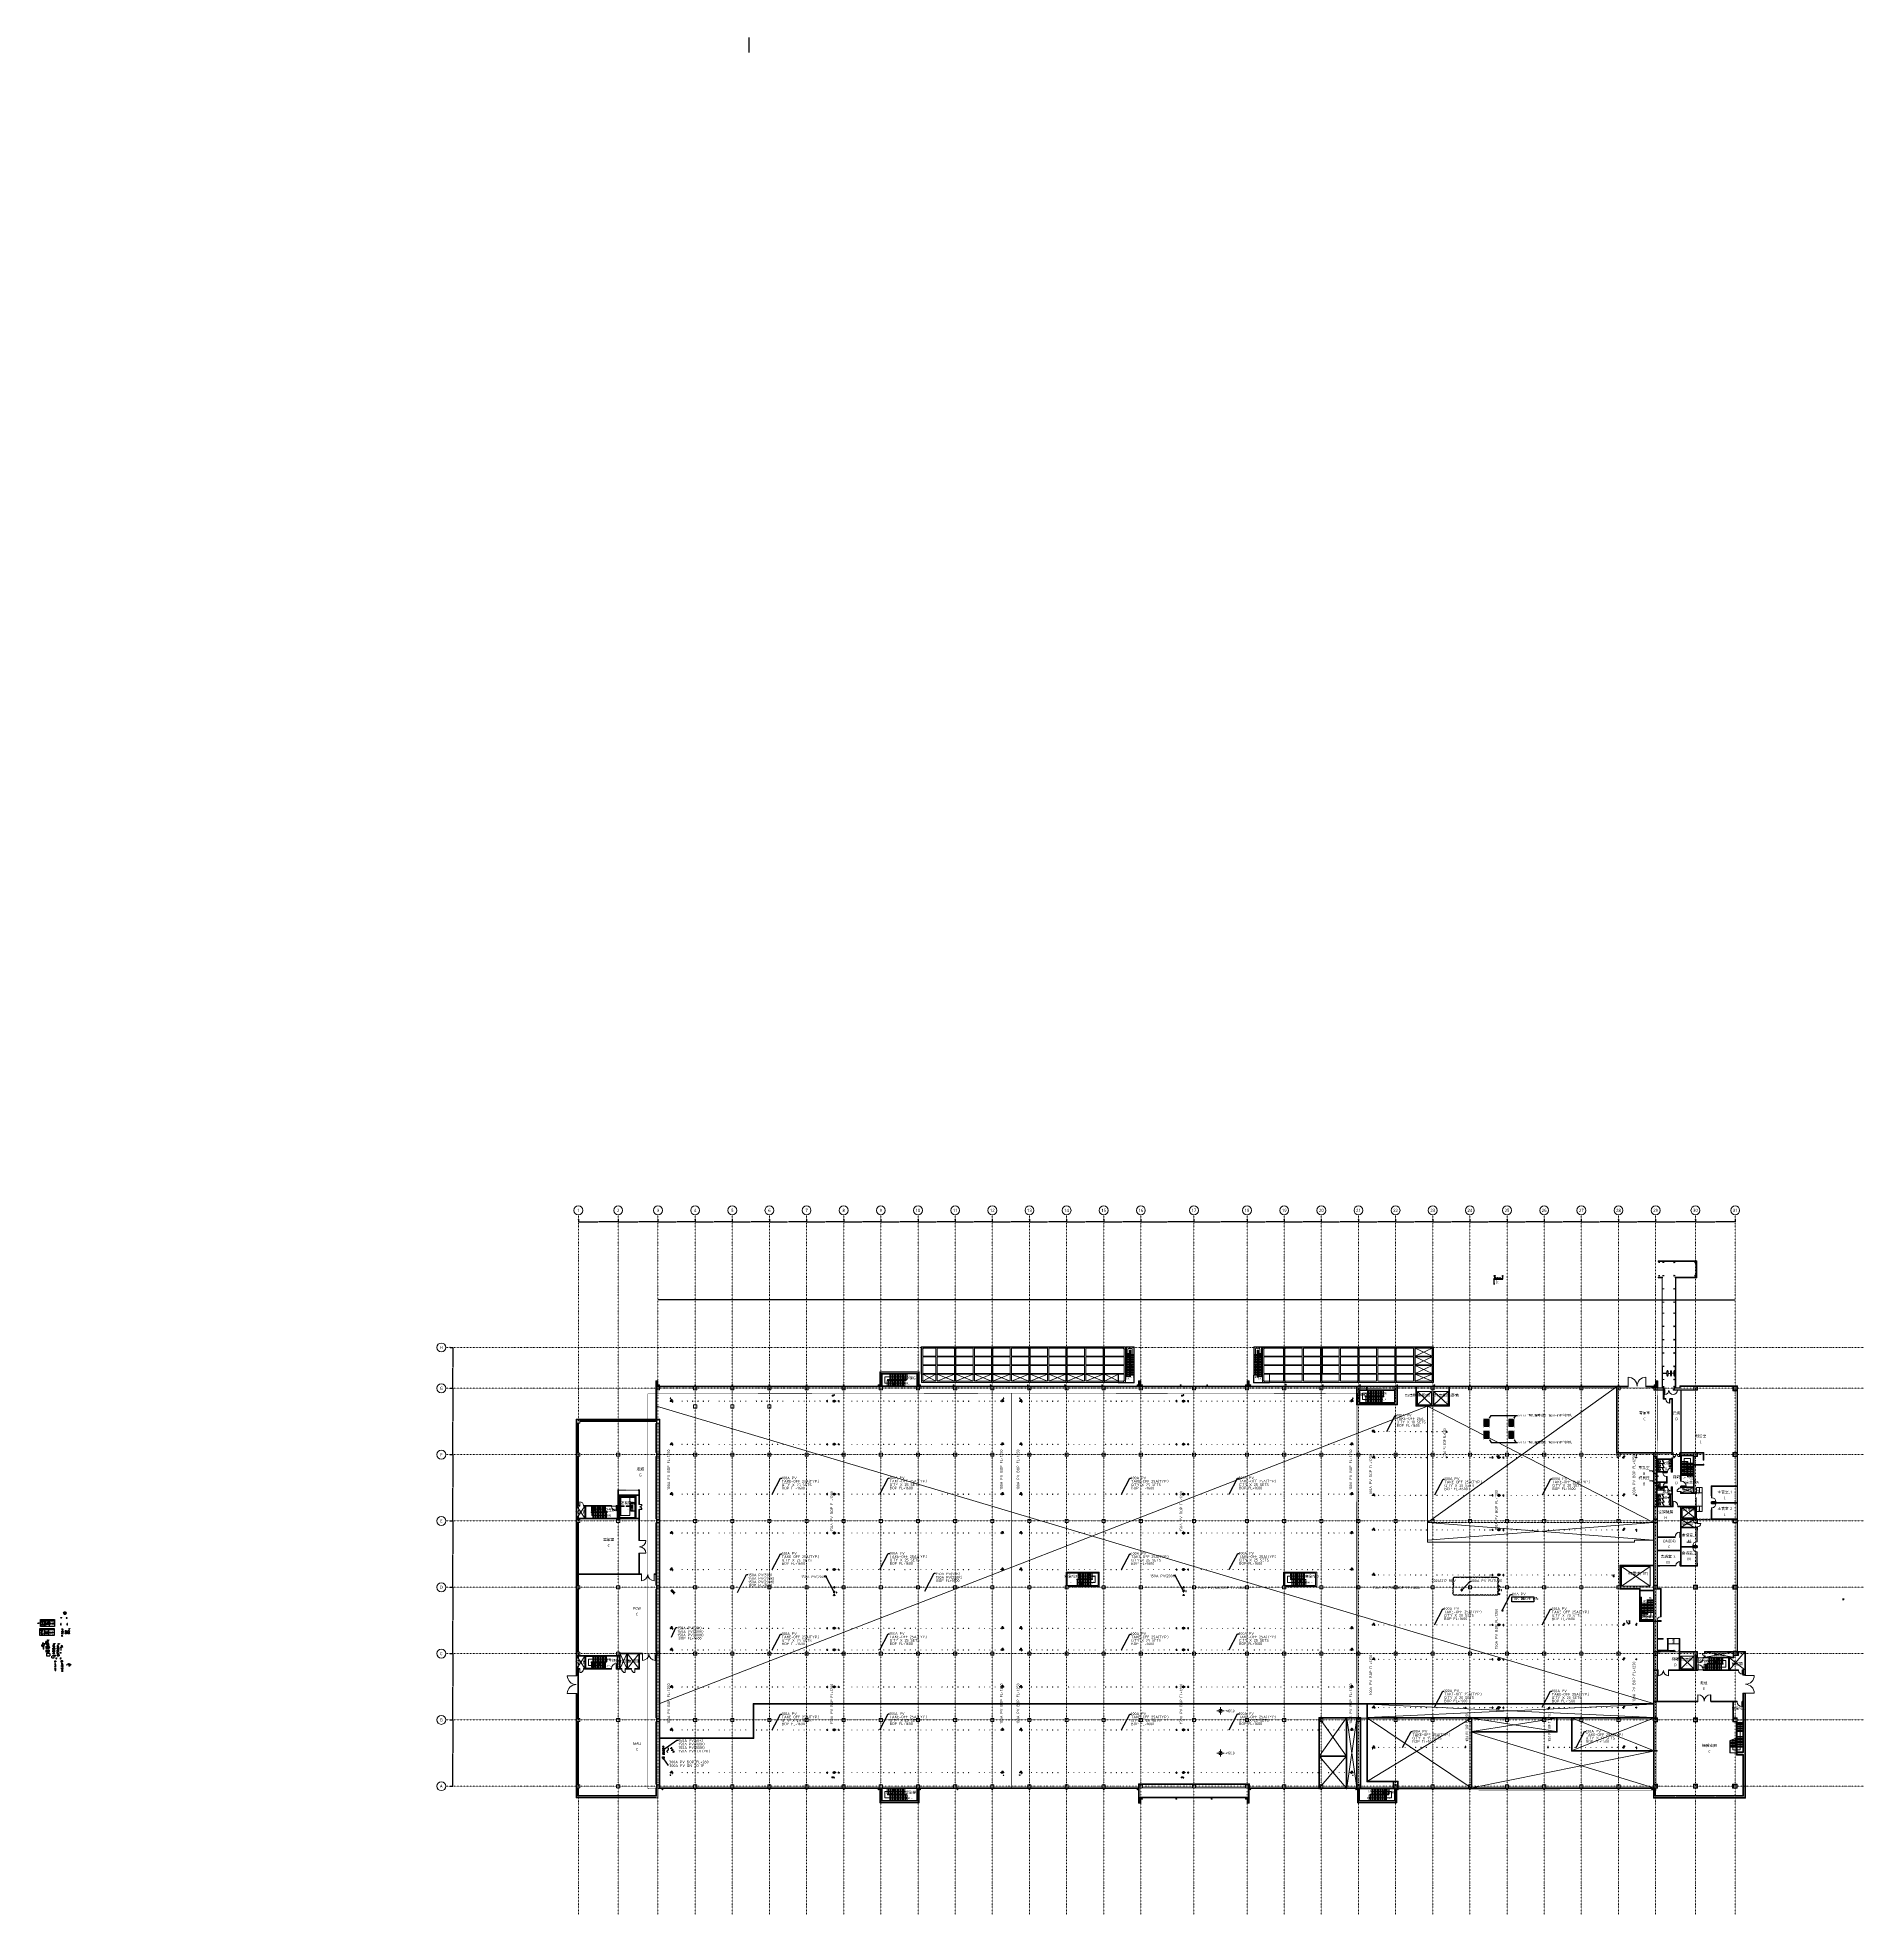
# Model space of a CAD drawing. Extents: x -122301 to 290600, y -29000 to 395522.
import ezdxf
from ezdxf.enums import TextEntityAlignment as Align

# ---------------------------------------------------------------- set-up
doc = ezdxf.new("R2010")
doc.units = 0
doc.header["$LTSCALE"] = 10
for name, pattern in [('H12PL2$0$HIDDEN', [0.375, 0.25, -0.125]), ('H12PL2$0$JJP_三點線', [0.9, 0.3, -0.15, 0, -0.15, 0, -0.15, 0, -0.15]), ('H12PL2$0$JJP_虛線(退縮線、投影線、地下室範圍、非屬本工程、圖面分區)', [0.45, 0.3, -0.15]), ('H12PL2$0$TAI_虛線', [5.644, 2.822, -2.822]), ('H12PL2$0$虛線', [0.846667, 0.423333, -0.423333]), ('XFDP20$0$HIDDEN', [0.3, 0.2, -0.1]), ('XFDP20$0$PHANTOM2', [1.25, 0.625, -0.125, 0.125, -0.125, 0.125, -0.125]), ('XFM7P20PV$0$CENTER', [2, 1.25, -0.25, 0.25, -0.25]), ('XFM7P20PV$0$CENTER2', [1.125, 0.75, -0.125, 0.125, -0.125]), ('XFM7P20PV$0$CENTERX2', [20.32, 12.7, -2.54, 2.54, -2.54]), ('XFM7P20PV$0$HIDDEN', [0.375, 0.25, -0.125]), ('XFM7P20PV$0$中心', [29.999999, 12, -6, 6, -6]), ('XFM7P20PV-200K$0$CENTER', [2, 1.25, -0.25, 0.25, -0.25])]:
    doc.linetypes.add(name, pattern=pattern)
for name, color, linetype in [('H12PL2$0$109N03-1F PLAN_7_4-EQUIP', 252, 'Continuous'), ('H12PL2$0$A-DIM', 252, 'Continuous'), ('H12PL2$0$A-LABEL-HIGH.200K', 252, 'Continuous'), ('H12PL2$0$A-OBJE-2D', 252, 'Continuous'), ('H12PL2$0$A-OBJE-2D.200K', 252, 'Continuous'), ('H12PL2$0$A-OBJE-FURNITURE.2D', 252, 'Continuous'), ('H12PL2$0$A-OBJE-MEP', 252, 'Continuous'), ('H12PL2$0$A-OBJE-TOIL.3D', 252, 'Continuous'), ('H12PL2$0$A-RAIL', 252, 'Continuous'), ('H12PL2$0$A-STRS', 252, 'Continuous'), ('H12PL2$0$A-TEXT', 252, 'Continuous'), ('H12PL2$0$A-WALL-EX', 252, 'Continuous'), ('H12PL2$0$A-WALL-IN', 252, 'Continuous'), ('H12PL2$0$A-WALL-IN.200K', 252, 'Continuous'), ('H12PL2$0$A-WINDOW', 252, 'Continuous'), ('H12PL2$0$A-ZONE', 252, 'Continuous'), ('H12PL2$0$Door', 252, 'Continuous'), ('H12PL2$0$Hattch', 252, 'Continuous'), ('H12PL2$0$L20_30_ELV', 252, 'Continuous'), ('H12PL2$0$L20_30_SIAGE1', 252, 'Continuous'), ('H12PL2$0$L20_30_SIAGE3', 252, 'Continuous'), ('H12PL2$0$L20_30_STEEL2', 252, 'Continuous'), ('H12PL2$0$S-BEAM-SHOW', 252, 'Continuous'), ('H12PL2$0$S-COL', 252, 'Continuous'), ('H12PL2$0$S-GRID', 252, 'Continuous'), ('H12PL2$0$S-SLAB-SHOW', 252, 'Continuous'), ('H12PL2$0$S-SLAB-SHOW.200K', 252, 'Continuous'), ('H12PL2$0$S-WALL', 252, 'Continuous'), ('H12PL2$0$Window', 252, 'Continuous'), ('XFDP20$0$A-Cancel Notes', 90, 'Continuous'), ('XFDP20$0$A-Door (8K)', 2, 'Continuous'), ('XFDP20$0$A-STEEL SHEET_STK', 201, 'Continuous'), ('XFM7P20PV$0$BG-CDA', 252, 'Continuous'), ('XFM7P20PV$0$BG-GN2', 252, 'Continuous'), ('XFM7P20PV$0$BG-PN2', 252, 'Continuous'), ('XFM7P20PV$0$Clamp', 252, 'Continuous'), ('XFM7P20PV$0$M-CWTR-CENT', 252, 'XFM7P20PV$0$CENTER'), ('XFM7P20PV$0$M-CWTR-VAVE', 252, 'Continuous'), ('XFM7P20PV$0$M-DIM', 252, 'Continuous'), ('XFM7P20PV$0$M-HVAC-TEXT', 252, 'Continuous'), ('XFM7P20PV$0$M-TXT', 252, 'Continuous'), ('XFM7P20PV$0$MPPIPE', 252, 'Continuous'), ('XFM7P20PV$0$PCWS-16.7-P', 252, 'Continuous'), ('XFM7P20PV$0$PIPE', 252, 'Continuous'), ('XFM7P20PV$0$PIPE-TEXT', 252, 'Continuous'), ('XFM7P20PV$0$REV', 252, 'Continuous'), ('XFM7P20PV$0$SM-SEC-Cm$0$SUPPORT', 252, 'Continuous'), ('XFM7P20PV$0$SUPPORT', 252, 'Continuous'), ('XFM7P20PV$0$U-PV-PIPE', 252, 'Continuous'), ('XFM7P20PV$0$U-PV-TXT', 252, 'Continuous'), ('XFM7P20PV-200K$0$PCWS-16.7-P', 4, 'Continuous'), ('XFM7P20PV-200K$0$PIPE-TEXT', 1, 'Continuous'), ('XFM7P20PV-200K$0$U-PV-PIPE', 180, 'Continuous'), ('XFM7P20PV-200K$0$U-PV-TXT', 3, 'Continuous')]:
    doc.layers.add(name, color=color, linetype=linetype)
doc.layers.add('XFM7P20PV$0$M-PIPE--4', color=252, linetype='Continuous', lineweight=9)
doc.styles.add('H12PL2$0$dim-txt', font='isocp.shx', dxfattribs={"width": 0.7, "bigfont": 'chineset.shx'})
doc.styles.add('H12PL2$0$Standard', font='', dxfattribs={"width": 0.8})
doc.styles.add('XFDP20$0$AA-TXT', font='isocp.shx', dxfattribs={"width": 0.8, "bigfont": 'china.shx'})
doc.styles.add('XFM7P20PV$0$aa-txt', font='isocp.shx', dxfattribs={"bigfont": 'chineset'})
doc.styles.add('XFM7P20PV$0$dim-txt', font='isocp.shx', dxfattribs={"width": 0.7, "bigfont": 'chineset'})
doc.styles.add('XFM7P20PV$0$Standard', font='txt.shx', dxfattribs={"bigfont": 'chineset.shx'})
doc.styles.add('XFM7P20PV$0$STDTEXT', font='complex.shx', dxfattribs={"bigfont": 'chineset.shx'})
doc.styles.add('XFM7P20PV-200K$0$aa-txt', font='isocp.shx', dxfattribs={"bigfont": 'chineset'})
doc.styles.add('XFM7P20PV-200K$0$dim-txt', font='isocp.shx', dxfattribs={"width": 0.7, "bigfont": 'chineset'})
doc.styles.get('H12PL2$0$Standard').set_extended_font_data('Microsoft JhengHei')
doc.dimstyles.new('H12PL2$0$ARCH-dim-200MM', dxfattribs={"dimscale": 200, "dimtxt": 0.3, "dimasz": 0.1, "dimexe": 0.1, "dimexo": 0.1, "dimgap": 0.05, "dimtad": 1, "dimdec": 0, "dimlfac": 10, "dimrnd": 0.5, "dimdsep": 46, "dimtxsty": 'H12PL2$0$dim-txt', "dimblk": 'H12PL2$0$_Dot', "dimcen": 2, "dimclrd": 256, "dimclre": 256, "dimclrt": 256, "dimadec": 0, "dimazin": 0, "dimtfac": 1, "dimtix": 1, "dimtmove": 2, "dimatfit": 3, "dimldrblk": 'H12PL2$0$_OBLIQUE', "dimfxl": 1, "dimtvp": 1, "dimtolj": 1, "dimarcsym": 0})
doc.dimstyles.new('XFDP20$0$adim-10', dxfattribs={"dimscale": 1000, "dimtxt": 0.25, "dimasz": 0.25, "dimexe": 0.1, "dimexo": 0.5, "dimgap": 0.15, "dimtad": 0, "dimdec": 4, "dimzin": 0, "dimdsep": 46, "dimtxsty": 'XFDP20$0$AA-TXT', "dimcen": 2.5, "dimclrd": 2, "dimclre": 2, "dimclrt": 256, "dimadec": 0, "dimazin": 0, "dimtfac": 1, "dimtdec": 4, "dimtmove": 0, "dimatfit": 3, "dimfxl": 1, "dimtolj": 1, "dimtzin": 0, "dimarcsym": 0})
doc.dimstyles.new('XFM7P20PV$0$50-DIM', dxfattribs={"dimscale": 50, "dimtxt": 2, "dimasz": 0.8, "dimexe": 1, "dimexo": 1, "dimgap": 0.5, "dimtad": 1, "dimdec": 0, "dimdsep": 46, "dimtxsty": 'XFM7P20PV$0$aa-txt', "dimblk": 'XFM7P20PV$0$DOT', "dimcen": 5, "dimclrd": 256, "dimclre": 256, "dimclrt": 256, "dimadec": 0, "dimazin": 0, "dimtfac": 1, "dimtdec": 0, "dimtix": 1, "dimtmove": 2, "dimatfit": 3, "dimldrblk": 'XFM7P20PV$0$DOT', "dimfxl": 1, "dimtolj": 1, "dimtzin": 0, "dimarcsym": 0})
doc.dimstyles.new('XFM7P20PV$0$adim-100', dxfattribs={"dimscale": 100, "dimtxt": 0.25, "dimasz": 0.25, "dimexe": 0.1, "dimexo": 0.5, "dimgap": 0.15, "dimtad": 0, "dimdec": 4, "dimtxsty": 'XFM7P20PV$0$dim-txt', "dimcen": -0.025, "dimclrd": 3, "dimclre": 3, "dimclrt": 256, "dimadec": 0, "dimazin": 0, "dimtfac": 1, "dimtdec": 4, "dimtmove": 0, "dimatfit": 3, "dimfxl": 1.25, "dimarcsym": 0})
doc.dimstyles.new('XFM7P20PV$0$Standard', dxfattribs={"dimtxt": 0.18, "dimasz": 0.18, "dimexe": 0.18, "dimexo": 0.0625, "dimgap": 0.09, "dimtad": 0, "dimtih": 1, "dimtoh": 1, "dimdec": 4, "dimzin": 0, "dimdsep": 46, "dimtxsty": 'XFM7P20PV$0$Standard', "dimcen": 0.09, "dimadec": 0, "dimazin": 0, "dimtfac": 1, "dimtdec": 4, "dimtofl": 0, "dimtmove": 0, "dimatfit": 3, "dimfxl": 1, "dimtolj": 1, "dimtzin": 0, "dimarcsym": 0})
doc.dimstyles.new('XFM7P20PV-200K$0$adim-100', dxfattribs={"dimscale": 100, "dimtxt": 0.25, "dimasz": 0.25, "dimexe": 0.1, "dimexo": 0.5, "dimgap": 0.15, "dimtad": 0, "dimdec": 4, "dimtxsty": 'XFM7P20PV-200K$0$dim-txt', "dimcen": -0.025, "dimclrd": 3, "dimclre": 3, "dimclrt": 256, "dimadec": 0, "dimazin": 0, "dimtfac": 1, "dimtdec": 4, "dimtmove": 0, "dimatfit": 3, "dimfxl": 1.25, "dimarcsym": 0})
pattern_1 = [(45, (-38206.89, -63929.86), (-33.67596, 33.67596), [])]

# ---------------------------------------------------------------- blocks, each defined once
blk = doc.blocks.new('*D84')
at = {"layer": 'DEFPOINTS', "color": 0, "linetype": 'Continuous', "transparency": 16777216}
for p in [(-29000, 99250), (-29000, 90000), (-28420, 90000)]:
    blk.add_point(p, dxfattribs=at)
at = {"layer": 'H12PL2$0$A-DIM', "linetype": 'Continuous', "lineweight": -2, "transparency": 16777216}
for p, q in [((-28980, 99250), (-28400, 99250)), ((-28420, 99230), (-28420, 94703)), ((-28420, 90020), (-28420, 94547)), ((-28980, 90000), (-28400, 90000))]:
    blk.add_line(p, q, dxfattribs=at)
at = {"layer": 'H12PL2$0$A-DIM', "linetype": 'Continuous', "lineweight": 0, "transparency": 16777216, "insert": (-28420, 94625), "char_height": 60, "attachment_point": 5, "rotation": 90, "style": 'H12PL2$0$dim-txt'}
blk.add_mtext('\\A1;92500', dxfattribs=at)
blk = doc.blocks.new('H12PL2$0$_Dot')
blk = doc.blocks.new('H12PL2$0$_OBLIQUE')
at = {"color": 0, "linetype": 'ByBlock', "lineweight": -2}
blk.add_line((-0.5, -0.5), (0.5, 0.5), dxfattribs=at)
blk = doc.blocks.new('*D85')
at = {"layer": 'DEFPOINTS', "color": 0, "linetype": 'Continuous', "transparency": 16777216}
for p in [(-29000, 90000), (-29000, 75000), (-28420, 75000)]:
    blk.add_point(p, dxfattribs=at)
at = {"layer": 'H12PL2$0$A-DIM', "linetype": 'Continuous', "lineweight": -2, "transparency": 16777216}
for p, q in [((-28980, 90000), (-28400, 90000)), ((-28420, 89980), (-28420, 82588)), ((-28420, 75020), (-28420, 82412)), ((-28980, 75000), (-28400, 75000))]:
    blk.add_line(p, q, dxfattribs=at)
at = {"layer": 'H12PL2$0$A-DIM', "linetype": 'Continuous', "lineweight": 0, "transparency": 16777216, "insert": (-28420, 82500), "char_height": 60, "attachment_point": 5, "rotation": 90, "style": 'H12PL2$0$dim-txt'}
blk.add_mtext('\\A1;150000', dxfattribs=at)
blk = doc.blocks.new('*D86')
at = {"layer": 'DEFPOINTS', "color": 0, "linetype": 'Continuous', "transparency": 16777216}
for p in [(-29000, 75000), (-29000, 60000), (-28420, 60000)]:
    blk.add_point(p, dxfattribs=at)
at = {"layer": 'H12PL2$0$A-DIM', "linetype": 'Continuous', "lineweight": -2, "transparency": 16777216}
for p, q in [((-28980, 75000), (-28400, 75000)), ((-28420, 74980), (-28420, 67588)), ((-28420, 60020), (-28420, 67412)), ((-28980, 60000), (-28400, 60000))]:
    blk.add_line(p, q, dxfattribs=at)
at = {"layer": 'H12PL2$0$A-DIM', "linetype": 'Continuous', "lineweight": 0, "transparency": 16777216, "insert": (-28420, 67500), "char_height": 60, "attachment_point": 5, "rotation": 90, "style": 'H12PL2$0$dim-txt'}
blk.add_mtext('\\A1;150000', dxfattribs=at)
blk = doc.blocks.new('*D87')
at = {"layer": 'DEFPOINTS', "color": 0, "linetype": 'Continuous', "transparency": 16777216}
for p in [(-29000, 60000), (-29000, 45000), (-28420, 45000)]:
    blk.add_point(p, dxfattribs=at)
at = {"layer": 'H12PL2$0$A-DIM', "linetype": 'Continuous', "lineweight": -2, "transparency": 16777216}
for p, q in [((-28980, 60000), (-28400, 60000)), ((-28420, 59980), (-28420, 52588)), ((-28420, 45020), (-28420, 52412)), ((-28980, 45000), (-28400, 45000))]:
    blk.add_line(p, q, dxfattribs=at)
at = {"layer": 'H12PL2$0$A-DIM', "linetype": 'Continuous', "lineweight": 0, "transparency": 16777216, "insert": (-28420, 52500), "char_height": 60, "attachment_point": 5, "rotation": 90, "style": 'H12PL2$0$dim-txt'}
blk.add_mtext('\\A1;150000', dxfattribs=at)
blk = doc.blocks.new('*D88')
at = {"layer": 'DEFPOINTS', "color": 0, "linetype": 'Continuous', "transparency": 16777216}
for p in [(-29000, 45000), (-29000, 30000), (-28420, 30000)]:
    blk.add_point(p, dxfattribs=at)
at = {"layer": 'H12PL2$0$A-DIM', "linetype": 'Continuous', "lineweight": -2, "transparency": 16777216}
for p, q in [((-28980, 45000), (-28400, 45000)), ((-28420, 44980), (-28420, 37588)), ((-28420, 30020), (-28420, 37412)), ((-28980, 30000), (-28400, 30000))]:
    blk.add_line(p, q, dxfattribs=at)
at = {"layer": 'H12PL2$0$A-DIM', "linetype": 'Continuous', "lineweight": 0, "transparency": 16777216, "insert": (-28420, 37500), "char_height": 60, "attachment_point": 5, "rotation": 90, "style": 'H12PL2$0$dim-txt'}
blk.add_mtext('\\A1;150000', dxfattribs=at)
blk = doc.blocks.new('*D89')
at = {"layer": 'DEFPOINTS', "color": 0, "linetype": 'Continuous', "transparency": 16777216}
for p in [(-29000, 30000), (-29000, 15000), (-28420, 15000)]:
    blk.add_point(p, dxfattribs=at)
at = {"layer": 'H12PL2$0$A-DIM', "linetype": 'Continuous', "lineweight": -2, "transparency": 16777216}
for p, q in [((-28980, 30000), (-28400, 30000)), ((-28420, 29980), (-28420, 22588)), ((-28420, 15020), (-28420, 22412)), ((-28980, 15000), (-28400, 15000))]:
    blk.add_line(p, q, dxfattribs=at)
at = {"layer": 'H12PL2$0$A-DIM', "linetype": 'Continuous', "lineweight": 0, "transparency": 16777216, "insert": (-28420, 22500), "char_height": 60, "attachment_point": 5, "rotation": 90, "style": 'H12PL2$0$dim-txt'}
blk.add_mtext('\\A1;150000', dxfattribs=at)
blk = doc.blocks.new('*D90')
at = {"layer": 'DEFPOINTS', "color": 0, "linetype": 'Continuous', "transparency": 16777216}
for p in [(-29000, 15000), (-29000, 0), (-28420, 0)]:
    blk.add_point(p, dxfattribs=at)
at = {"layer": 'H12PL2$0$A-DIM', "linetype": 'Continuous', "lineweight": -2, "transparency": 16777216}
for p, q in [((-28980, 15000), (-28400, 15000)), ((-28420, 14980), (-28420, 7588)), ((-28420, 20), (-28420, 7412)), ((-28980, 0), (-28400, 0))]:
    blk.add_line(p, q, dxfattribs=at)
at = {"layer": 'H12PL2$0$A-DIM', "linetype": 'Continuous', "lineweight": 0, "transparency": 16777216, "insert": (-28420, 7500), "char_height": 60, "attachment_point": 5, "rotation": 90, "style": 'H12PL2$0$dim-txt'}
blk.add_mtext('\\A1;150000', dxfattribs=at)
blk = doc.blocks.new('*D91')
at = {"layer": 'DEFPOINTS', "color": 0, "linetype": 'Continuous', "transparency": 16777216}
for p in [(0, 128250), (9000, 128250), (9000, 127670)]:
    blk.add_point(p, dxfattribs=at)
at = {"layer": 'H12PL2$0$A-DIM', "linetype": 'Continuous', "lineweight": -2, "transparency": 16777216}
for p, q in [((0, 128230), (0, 127650)), ((20, 127670), (4422, 127670)), ((8980, 127670), (4578, 127670)), ((9000, 128230), (9000, 127650))]:
    blk.add_line(p, q, dxfattribs=at)
at = {"layer": 'H12PL2$0$A-DIM', "linetype": 'Continuous', "lineweight": 0, "transparency": 16777216, "insert": (4500, 127670), "char_height": 60, "attachment_point": 5, "style": 'H12PL2$0$dim-txt'}
blk.add_mtext('\\A1;90000', dxfattribs=at)
blk = doc.blocks.new('*D92')
at = {"layer": 'DEFPOINTS', "color": 0, "linetype": 'Continuous', "transparency": 16777216}
for p in [(9000, 128250), (18000, 128250), (18000, 127670)]:
    blk.add_point(p, dxfattribs=at)
at = {"layer": 'H12PL2$0$A-DIM', "linetype": 'Continuous', "lineweight": -2, "transparency": 16777216}
for p, q in [((9000, 128230), (9000, 127650)), ((9020, 127670), (13422, 127670)), ((17980, 127670), (13578, 127670)), ((18000, 128230), (18000, 127650))]:
    blk.add_line(p, q, dxfattribs=at)
at = {"layer": 'H12PL2$0$A-DIM', "linetype": 'Continuous', "lineweight": 0, "transparency": 16777216, "insert": (13500, 127670), "char_height": 60, "attachment_point": 5, "style": 'H12PL2$0$dim-txt'}
blk.add_mtext('\\A1;90000', dxfattribs=at)
blk = doc.blocks.new('*D93')
at = {"layer": 'DEFPOINTS', "color": 0, "linetype": 'Continuous', "transparency": 16777216}
for p in [(18000, 128250), (26400, 128250), (26400, 127670)]:
    blk.add_point(p, dxfattribs=at)
at = {"layer": 'H12PL2$0$A-DIM', "linetype": 'Continuous', "lineweight": -2, "transparency": 16777216}
for p, q in [((18000, 128230), (18000, 127650)), ((18020, 127670), (22121, 127670)), ((26380, 127670), (22279, 127670)), ((26400, 128230), (26400, 127650))]:
    blk.add_line(p, q, dxfattribs=at)
at = {"layer": 'H12PL2$0$A-DIM', "linetype": 'Continuous', "lineweight": 0, "transparency": 16777216, "insert": (22200, 127670), "char_height": 60, "attachment_point": 5, "style": 'H12PL2$0$dim-txt'}
blk.add_mtext('\\A1;84000', dxfattribs=at)
blk = doc.blocks.new('*D94')
at = {"layer": 'DEFPOINTS', "color": 0, "linetype": 'Continuous', "transparency": 16777216}
for p in [(26400, 128250), (34800, 128250), (34800, 127670)]:
    blk.add_point(p, dxfattribs=at)
at = {"layer": 'H12PL2$0$A-DIM', "linetype": 'Continuous', "lineweight": -2, "transparency": 16777216}
for p, q in [((26400, 128230), (26400, 127650)), ((26420, 127670), (30521, 127670)), ((34780, 127670), (30679, 127670)), ((34800, 128230), (34800, 127650))]:
    blk.add_line(p, q, dxfattribs=at)
at = {"layer": 'H12PL2$0$A-DIM', "linetype": 'Continuous', "lineweight": 0, "transparency": 16777216, "insert": (30600, 127670), "char_height": 60, "attachment_point": 5, "style": 'H12PL2$0$dim-txt'}
blk.add_mtext('\\A1;84000', dxfattribs=at)
blk = doc.blocks.new('*D95')
at = {"layer": 'DEFPOINTS', "color": 0, "linetype": 'Continuous', "transparency": 16777216}
for p in [(34800, 128250), (43200, 128250), (43200, 127670)]:
    blk.add_point(p, dxfattribs=at)
at = {"layer": 'H12PL2$0$A-DIM', "linetype": 'Continuous', "lineweight": -2, "transparency": 16777216}
for p, q in [((34800, 128230), (34800, 127650)), ((34820, 127670), (38921, 127670)), ((43180, 127670), (39079, 127670)), ((43200, 128230), (43200, 127650))]:
    blk.add_line(p, q, dxfattribs=at)
at = {"layer": 'H12PL2$0$A-DIM', "linetype": 'Continuous', "lineweight": 0, "transparency": 16777216, "insert": (39000, 127670), "char_height": 60, "attachment_point": 5, "style": 'H12PL2$0$dim-txt'}
blk.add_mtext('\\A1;84000', dxfattribs=at)
blk = doc.blocks.new('*D96')
at = {"layer": 'DEFPOINTS', "color": 0, "linetype": 'Continuous', "transparency": 16777216}
for p in [(43200, 128250), (51600, 128250), (51600, 127670)]:
    blk.add_point(p, dxfattribs=at)
at = {"layer": 'H12PL2$0$A-DIM', "linetype": 'Continuous', "lineweight": -2, "transparency": 16777216}
for p, q in [((43200, 128230), (43200, 127650)), ((43220, 127670), (47321, 127670)), ((51580, 127670), (47479, 127670)), ((51600, 128230), (51600, 127650))]:
    blk.add_line(p, q, dxfattribs=at)
at = {"layer": 'H12PL2$0$A-DIM', "linetype": 'Continuous', "lineweight": 0, "transparency": 16777216, "insert": (47400, 127670), "char_height": 60, "attachment_point": 5, "style": 'H12PL2$0$dim-txt'}
blk.add_mtext('\\A1;84000', dxfattribs=at)
blk = doc.blocks.new('*D97')
at = {"layer": 'DEFPOINTS', "color": 0, "linetype": 'Continuous', "transparency": 16777216}
for p in [(51600, 128250), (60000, 128250), (60000, 127670)]:
    blk.add_point(p, dxfattribs=at)
at = {"layer": 'H12PL2$0$A-DIM', "linetype": 'Continuous', "lineweight": -2, "transparency": 16777216}
for p, q in [((51600, 128230), (51600, 127650)), ((51620, 127670), (55721, 127670)), ((59980, 127670), (55879, 127670)), ((60000, 128230), (60000, 127650))]:
    blk.add_line(p, q, dxfattribs=at)
at = {"layer": 'H12PL2$0$A-DIM', "linetype": 'Continuous', "lineweight": 0, "transparency": 16777216, "insert": (55800, 127670), "char_height": 60, "attachment_point": 5, "style": 'H12PL2$0$dim-txt'}
blk.add_mtext('\\A1;84000', dxfattribs=at)
blk = doc.blocks.new('*D98')
at = {"layer": 'DEFPOINTS', "color": 0, "linetype": 'Continuous', "transparency": 16777216}
for p in [(60000, 128250), (68400, 128250), (68400, 127670)]:
    blk.add_point(p, dxfattribs=at)
at = {"layer": 'H12PL2$0$A-DIM', "linetype": 'Continuous', "lineweight": -2, "transparency": 16777216}
for p, q in [((60000, 128230), (60000, 127650)), ((60020, 127670), (64121, 127670)), ((68380, 127670), (64279, 127670)), ((68400, 128230), (68400, 127650))]:
    blk.add_line(p, q, dxfattribs=at)
at = {"layer": 'H12PL2$0$A-DIM', "linetype": 'Continuous', "lineweight": 0, "transparency": 16777216, "insert": (64200, 127670), "char_height": 60, "attachment_point": 5, "style": 'H12PL2$0$dim-txt'}
blk.add_mtext('\\A1;84000', dxfattribs=at)
blk = doc.blocks.new('*D99')
at = {"layer": 'DEFPOINTS', "color": 0, "linetype": 'Continuous', "transparency": 16777216}
for p in [(68400, 128250), (76800, 128250), (76800, 127670)]:
    blk.add_point(p, dxfattribs=at)
at = {"layer": 'H12PL2$0$A-DIM', "linetype": 'Continuous', "lineweight": -2, "transparency": 16777216}
for p, q in [((68400, 128230), (68400, 127650)), ((68420, 127670), (72521, 127670)), ((76780, 127670), (72679, 127670)), ((76800, 128230), (76800, 127650))]:
    blk.add_line(p, q, dxfattribs=at)
at = {"layer": 'H12PL2$0$A-DIM', "linetype": 'Continuous', "lineweight": 0, "transparency": 16777216, "insert": (72600, 127670), "char_height": 60, "attachment_point": 5, "style": 'H12PL2$0$dim-txt'}
blk.add_mtext('\\A1;84000', dxfattribs=at)
blk = doc.blocks.new('*D100')
at = {"layer": 'DEFPOINTS', "color": 0, "linetype": 'Continuous', "transparency": 16777216}
for p in [(76800, 128250), (85200, 128250), (85200, 127670)]:
    blk.add_point(p, dxfattribs=at)
at = {"layer": 'H12PL2$0$A-DIM', "linetype": 'Continuous', "lineweight": -2, "transparency": 16777216}
for p, q in [((76800, 128230), (76800, 127650)), ((76820, 127670), (80921, 127670)), ((85180, 127670), (81079, 127670)), ((85200, 128230), (85200, 127650))]:
    blk.add_line(p, q, dxfattribs=at)
at = {"layer": 'H12PL2$0$A-DIM', "linetype": 'Continuous', "lineweight": 0, "transparency": 16777216, "insert": (81000, 127670), "char_height": 60, "attachment_point": 5, "style": 'H12PL2$0$dim-txt'}
blk.add_mtext('\\A1;84000', dxfattribs=at)
blk = doc.blocks.new('*D101')
at = {"layer": 'DEFPOINTS', "color": 0, "linetype": 'Continuous', "transparency": 16777216}
for p in [(85200, 128250), (93600, 128250), (93600, 127670)]:
    blk.add_point(p, dxfattribs=at)
at = {"layer": 'H12PL2$0$A-DIM', "linetype": 'Continuous', "lineweight": -2, "transparency": 16777216}
for p, q in [((85200, 128230), (85200, 127650)), ((85220, 127670), (89321, 127670)), ((93580, 127670), (89479, 127670)), ((93600, 128230), (93600, 127650))]:
    blk.add_line(p, q, dxfattribs=at)
at = {"layer": 'H12PL2$0$A-DIM', "linetype": 'Continuous', "lineweight": 0, "transparency": 16777216, "insert": (89400, 127670), "char_height": 60, "attachment_point": 5, "style": 'H12PL2$0$dim-txt'}
blk.add_mtext('\\A1;84000', dxfattribs=at)
blk = doc.blocks.new('*D102')
at = {"layer": 'DEFPOINTS', "color": 0, "linetype": 'Continuous', "transparency": 16777216}
for p in [(93600, 128250), (102000, 128250), (102000, 127670)]:
    blk.add_point(p, dxfattribs=at)
at = {"layer": 'H12PL2$0$A-DIM', "linetype": 'Continuous', "lineweight": -2, "transparency": 16777216}
for p, q in [((93600, 128230), (93600, 127650)), ((93620, 127670), (97721, 127670)), ((101980, 127670), (97879, 127670)), ((102000, 128230), (102000, 127650))]:
    blk.add_line(p, q, dxfattribs=at)
at = {"layer": 'H12PL2$0$A-DIM', "linetype": 'Continuous', "lineweight": 0, "transparency": 16777216, "insert": (97800, 127670), "char_height": 60, "attachment_point": 5, "style": 'H12PL2$0$dim-txt'}
blk.add_mtext('\\A1;84000', dxfattribs=at)
blk = doc.blocks.new('*D103')
at = {"layer": 'DEFPOINTS', "color": 0, "linetype": 'Continuous', "transparency": 16777216}
for p in [(102000, 128250), (110400, 128250), (110400, 127670)]:
    blk.add_point(p, dxfattribs=at)
at = {"layer": 'H12PL2$0$A-DIM', "linetype": 'Continuous', "lineweight": -2, "transparency": 16777216}
for p, q in [((102000, 128230), (102000, 127650)), ((102020, 127670), (106121, 127670)), ((110380, 127670), (106279, 127670)), ((110400, 128230), (110400, 127650))]:
    blk.add_line(p, q, dxfattribs=at)
at = {"layer": 'H12PL2$0$A-DIM', "linetype": 'Continuous', "lineweight": 0, "transparency": 16777216, "insert": (106200, 127670), "char_height": 60, "attachment_point": 5, "style": 'H12PL2$0$dim-txt'}
blk.add_mtext('\\A1;84000', dxfattribs=at)
blk = doc.blocks.new('*D104')
at = {"layer": 'DEFPOINTS', "color": 0, "linetype": 'Continuous', "transparency": 16777216}
for p in [(110400, 128250), (118800, 128250), (118800, 127670)]:
    blk.add_point(p, dxfattribs=at)
at = {"layer": 'H12PL2$0$A-DIM', "linetype": 'Continuous', "lineweight": -2, "transparency": 16777216}
for p, q in [((110400, 128230), (110400, 127650)), ((110420, 127670), (114521, 127670)), ((118780, 127670), (114679, 127670)), ((118800, 128230), (118800, 127650))]:
    blk.add_line(p, q, dxfattribs=at)
at = {"layer": 'H12PL2$0$A-DIM', "linetype": 'Continuous', "lineweight": 0, "transparency": 16777216, "insert": (114600, 127670), "char_height": 60, "attachment_point": 5, "style": 'H12PL2$0$dim-txt'}
blk.add_mtext('\\A1;84000', dxfattribs=at)
blk = doc.blocks.new('*D105')
at = {"layer": 'DEFPOINTS', "color": 0, "linetype": 'Continuous', "transparency": 16777216}
for p in [(118800, 128250), (127200, 128250), (127200, 127670)]:
    blk.add_point(p, dxfattribs=at)
at = {"layer": 'H12PL2$0$A-DIM', "linetype": 'Continuous', "lineweight": -2, "transparency": 16777216}
for p, q in [((118800, 128230), (118800, 127650)), ((118820, 127670), (122921, 127670)), ((127180, 127670), (123079, 127670)), ((127200, 128230), (127200, 127650))]:
    blk.add_line(p, q, dxfattribs=at)
at = {"layer": 'H12PL2$0$A-DIM', "linetype": 'Continuous', "lineweight": 0, "transparency": 16777216, "insert": (123000, 127670), "char_height": 60, "attachment_point": 5, "style": 'H12PL2$0$dim-txt'}
blk.add_mtext('\\A1;84000', dxfattribs=at)
blk = doc.blocks.new('*D106')
at = {"layer": 'DEFPOINTS', "color": 0, "linetype": 'Continuous', "transparency": 16777216}
for p in [(127200, 128250), (139200, 128250), (139200, 127670)]:
    blk.add_point(p, dxfattribs=at)
at = {"layer": 'H12PL2$0$A-DIM', "linetype": 'Continuous', "lineweight": -2, "transparency": 16777216}
for p, q in [((127200, 128230), (127200, 127650)), ((127220, 127670), (133112, 127670)), ((139180, 127670), (133288, 127670)), ((139200, 128230), (139200, 127650))]:
    blk.add_line(p, q, dxfattribs=at)
at = {"layer": 'H12PL2$0$A-DIM', "linetype": 'Continuous', "lineweight": 0, "transparency": 16777216, "insert": (133200, 127670), "char_height": 60, "attachment_point": 5, "style": 'H12PL2$0$dim-txt'}
blk.add_mtext('\\A1;120000', dxfattribs=at)
blk = doc.blocks.new('*D107')
at = {"layer": 'DEFPOINTS', "color": 0, "linetype": 'Continuous', "transparency": 16777216}
for p in [(139200, 128250), (151200, 128250), (151200, 127670)]:
    blk.add_point(p, dxfattribs=at)
at = {"layer": 'H12PL2$0$A-DIM', "linetype": 'Continuous', "lineweight": -2, "transparency": 16777216}
for p, q in [((139200, 128230), (139200, 127650)), ((139220, 127670), (145112, 127670)), ((151180, 127670), (145288, 127670)), ((151200, 128230), (151200, 127650))]:
    blk.add_line(p, q, dxfattribs=at)
at = {"layer": 'H12PL2$0$A-DIM', "linetype": 'Continuous', "lineweight": 0, "transparency": 16777216, "insert": (145200, 127670), "char_height": 60, "attachment_point": 5, "style": 'H12PL2$0$dim-txt'}
blk.add_mtext('\\A1;120000', dxfattribs=at)
blk = doc.blocks.new('*D108')
at = {"layer": 'DEFPOINTS', "color": 0, "linetype": 'Continuous', "transparency": 16777216}
for p in [(151200, 128250), (159600, 128250), (159600, 127670)]:
    blk.add_point(p, dxfattribs=at)
at = {"layer": 'H12PL2$0$A-DIM', "linetype": 'Continuous', "lineweight": -2, "transparency": 16777216}
for p, q in [((151200, 128230), (151200, 127650)), ((151220, 127670), (155321, 127670)), ((159580, 127670), (155479, 127670)), ((159600, 128230), (159600, 127650))]:
    blk.add_line(p, q, dxfattribs=at)
at = {"layer": 'H12PL2$0$A-DIM', "linetype": 'Continuous', "lineweight": 0, "transparency": 16777216, "insert": (155400, 127670), "char_height": 60, "attachment_point": 5, "style": 'H12PL2$0$dim-txt'}
blk.add_mtext('\\A1;84000', dxfattribs=at)
blk = doc.blocks.new('*D109')
at = {"layer": 'DEFPOINTS', "color": 0, "linetype": 'Continuous', "transparency": 16777216}
for p in [(159600, 128250), (168000, 128250), (168000, 127670)]:
    blk.add_point(p, dxfattribs=at)
at = {"layer": 'H12PL2$0$A-DIM', "linetype": 'Continuous', "lineweight": -2, "transparency": 16777216}
for p, q in [((159600, 128230), (159600, 127650)), ((159620, 127670), (163721, 127670)), ((167980, 127670), (163879, 127670)), ((168000, 128230), (168000, 127650))]:
    blk.add_line(p, q, dxfattribs=at)
at = {"layer": 'H12PL2$0$A-DIM', "linetype": 'Continuous', "lineweight": 0, "transparency": 16777216, "insert": (163800, 127670), "char_height": 60, "attachment_point": 5, "style": 'H12PL2$0$dim-txt'}
blk.add_mtext('\\A1;84000', dxfattribs=at)
blk = doc.blocks.new('*D110')
at = {"layer": 'DEFPOINTS', "color": 0, "linetype": 'Continuous', "transparency": 16777216}
for p in [(168000, 128250), (176400, 128250), (176400, 127670)]:
    blk.add_point(p, dxfattribs=at)
at = {"layer": 'H12PL2$0$A-DIM', "linetype": 'Continuous', "lineweight": -2, "transparency": 16777216}
for p, q in [((168000, 128230), (168000, 127650)), ((168020, 127670), (172121, 127670)), ((176380, 127670), (172279, 127670)), ((176400, 128230), (176400, 127650))]:
    blk.add_line(p, q, dxfattribs=at)
at = {"layer": 'H12PL2$0$A-DIM', "linetype": 'Continuous', "lineweight": 0, "transparency": 16777216, "insert": (172200, 127670), "char_height": 60, "attachment_point": 5, "style": 'H12PL2$0$dim-txt'}
blk.add_mtext('\\A1;84000', dxfattribs=at)
blk = doc.blocks.new('*D111')
at = {"layer": 'DEFPOINTS', "color": 0, "linetype": 'Continuous', "transparency": 16777216}
for p in [(176400, 128250), (184800, 128250), (184800, 127670)]:
    blk.add_point(p, dxfattribs=at)
at = {"layer": 'H12PL2$0$A-DIM', "linetype": 'Continuous', "lineweight": -2, "transparency": 16777216}
for p, q in [((176400, 128230), (176400, 127650)), ((176420, 127670), (180521, 127670)), ((184780, 127670), (180679, 127670)), ((184800, 128230), (184800, 127650))]:
    blk.add_line(p, q, dxfattribs=at)
at = {"layer": 'H12PL2$0$A-DIM', "linetype": 'Continuous', "lineweight": 0, "transparency": 16777216, "insert": (180600, 127670), "char_height": 60, "attachment_point": 5, "style": 'H12PL2$0$dim-txt'}
blk.add_mtext('\\A1;84000', dxfattribs=at)
blk = doc.blocks.new('*D112')
at = {"layer": 'DEFPOINTS', "color": 0, "linetype": 'Continuous', "transparency": 16777216}
for p in [(184800, 128250), (193200, 128250), (193200, 127670)]:
    blk.add_point(p, dxfattribs=at)
at = {"layer": 'H12PL2$0$A-DIM', "linetype": 'Continuous', "lineweight": -2, "transparency": 16777216}
for p, q in [((184800, 128230), (184800, 127650)), ((184820, 127670), (188921, 127670)), ((193180, 127670), (189079, 127670)), ((193200, 128230), (193200, 127650))]:
    blk.add_line(p, q, dxfattribs=at)
at = {"layer": 'H12PL2$0$A-DIM', "linetype": 'Continuous', "lineweight": 0, "transparency": 16777216, "insert": (189000, 127670), "char_height": 60, "attachment_point": 5, "style": 'H12PL2$0$dim-txt'}
blk.add_mtext('\\A1;84000', dxfattribs=at)
blk = doc.blocks.new('*D113')
at = {"layer": 'DEFPOINTS', "color": 0, "linetype": 'Continuous', "transparency": 16777216}
for p in [(193200, 128250), (201600, 128250), (201600, 127670)]:
    blk.add_point(p, dxfattribs=at)
at = {"layer": 'H12PL2$0$A-DIM', "linetype": 'Continuous', "lineweight": -2, "transparency": 16777216}
for p, q in [((193200, 128230), (193200, 127650)), ((193220, 127670), (197321, 127670)), ((201580, 127670), (197479, 127670)), ((201600, 128230), (201600, 127650))]:
    blk.add_line(p, q, dxfattribs=at)
at = {"layer": 'H12PL2$0$A-DIM', "linetype": 'Continuous', "lineweight": 0, "transparency": 16777216, "insert": (197400, 127670), "char_height": 60, "attachment_point": 5, "style": 'H12PL2$0$dim-txt'}
blk.add_mtext('\\A1;84000', dxfattribs=at)
blk = doc.blocks.new('*D114')
at = {"layer": 'DEFPOINTS', "color": 0, "linetype": 'Continuous', "transparency": 16777216}
for p in [(201600, 128250), (210000, 128250), (210000, 127670)]:
    blk.add_point(p, dxfattribs=at)
at = {"layer": 'H12PL2$0$A-DIM', "linetype": 'Continuous', "lineweight": -2, "transparency": 16777216}
for p, q in [((201600, 128230), (201600, 127650)), ((201620, 127670), (205721, 127670)), ((209980, 127670), (205879, 127670)), ((210000, 128230), (210000, 127650))]:
    blk.add_line(p, q, dxfattribs=at)
at = {"layer": 'H12PL2$0$A-DIM', "linetype": 'Continuous', "lineweight": 0, "transparency": 16777216, "insert": (205800, 127670), "char_height": 60, "attachment_point": 5, "style": 'H12PL2$0$dim-txt'}
blk.add_mtext('\\A1;84000', dxfattribs=at)
blk = doc.blocks.new('*D115')
at = {"layer": 'DEFPOINTS', "color": 0, "linetype": 'Continuous', "transparency": 16777216}
for p in [(210000, 128250), (218400, 128250), (218400, 127670)]:
    blk.add_point(p, dxfattribs=at)
at = {"layer": 'H12PL2$0$A-DIM', "linetype": 'Continuous', "lineweight": -2, "transparency": 16777216}
for p, q in [((210000, 128230), (210000, 127650)), ((210020, 127670), (214121, 127670)), ((218380, 127670), (214279, 127670)), ((218400, 128230), (218400, 127650))]:
    blk.add_line(p, q, dxfattribs=at)
at = {"layer": 'H12PL2$0$A-DIM', "linetype": 'Continuous', "lineweight": 0, "transparency": 16777216, "insert": (214200, 127670), "char_height": 60, "attachment_point": 5, "style": 'H12PL2$0$dim-txt'}
blk.add_mtext('\\A1;84000', dxfattribs=at)
blk = doc.blocks.new('*D116')
at = {"layer": 'DEFPOINTS', "color": 0, "linetype": 'Continuous', "transparency": 16777216}
for p in [(218400, 128250), (226800, 128250), (226800, 127670)]:
    blk.add_point(p, dxfattribs=at)
at = {"layer": 'H12PL2$0$A-DIM', "linetype": 'Continuous', "lineweight": -2, "transparency": 16777216}
for p, q in [((218400, 128230), (218400, 127650)), ((218420, 127670), (222521, 127670)), ((226780, 127670), (222679, 127670)), ((226800, 128230), (226800, 127650))]:
    blk.add_line(p, q, dxfattribs=at)
at = {"layer": 'H12PL2$0$A-DIM', "linetype": 'Continuous', "lineweight": 0, "transparency": 16777216, "insert": (222600, 127670), "char_height": 60, "attachment_point": 5, "style": 'H12PL2$0$dim-txt'}
blk.add_mtext('\\A1;84000', dxfattribs=at)
blk = doc.blocks.new('*D117')
at = {"layer": 'DEFPOINTS', "color": 0, "linetype": 'Continuous', "transparency": 16777216}
for p in [(226800, 128250), (235200, 128250), (235200, 127670)]:
    blk.add_point(p, dxfattribs=at)
at = {"layer": 'H12PL2$0$A-DIM', "linetype": 'Continuous', "lineweight": -2, "transparency": 16777216}
for p, q in [((226800, 128230), (226800, 127650)), ((226820, 127670), (230921, 127670)), ((235180, 127670), (231079, 127670)), ((235200, 128230), (235200, 127650))]:
    blk.add_line(p, q, dxfattribs=at)
at = {"layer": 'H12PL2$0$A-DIM', "linetype": 'Continuous', "lineweight": 0, "transparency": 16777216, "insert": (231000, 127670), "char_height": 60, "attachment_point": 5, "style": 'H12PL2$0$dim-txt'}
blk.add_mtext('\\A1;84000', dxfattribs=at)
blk = doc.blocks.new('*D118')
at = {"layer": 'DEFPOINTS', "color": 0, "linetype": 'Continuous', "transparency": 16777216}
for p in [(235200, 128250), (243600, 128250), (243600, 127670)]:
    blk.add_point(p, dxfattribs=at)
at = {"layer": 'H12PL2$0$A-DIM', "linetype": 'Continuous', "lineweight": -2, "transparency": 16777216}
for p, q in [((235200, 128230), (235200, 127650)), ((235220, 127670), (239321, 127670)), ((243580, 127670), (239479, 127670)), ((243600, 128230), (243600, 127650))]:
    blk.add_line(p, q, dxfattribs=at)
at = {"layer": 'H12PL2$0$A-DIM', "linetype": 'Continuous', "lineweight": 0, "transparency": 16777216, "insert": (239400, 127670), "char_height": 60, "attachment_point": 5, "style": 'H12PL2$0$dim-txt'}
blk.add_mtext('\\A1;84000', dxfattribs=at)
blk = doc.blocks.new('*D119')
at = {"layer": 'DEFPOINTS', "color": 0, "linetype": 'Continuous', "transparency": 16777216}
for p in [(243600, 128250), (252600, 128250), (252600, 127670)]:
    blk.add_point(p, dxfattribs=at)
at = {"layer": 'H12PL2$0$A-DIM', "linetype": 'Continuous', "lineweight": -2, "transparency": 16777216}
for p, q in [((243600, 128230), (243600, 127650)), ((243620, 127670), (248022, 127670)), ((252580, 127670), (248178, 127670)), ((252600, 128230), (252600, 127650))]:
    blk.add_line(p, q, dxfattribs=at)
at = {"layer": 'H12PL2$0$A-DIM', "linetype": 'Continuous', "lineweight": 0, "transparency": 16777216, "insert": (248100, 127670), "char_height": 60, "attachment_point": 5, "style": 'H12PL2$0$dim-txt'}
blk.add_mtext('\\A1;90000', dxfattribs=at)
blk = doc.blocks.new('*D120')
at = {"layer": 'DEFPOINTS', "color": 0, "linetype": 'Continuous', "transparency": 16777216}
for p in [(252600, 128250), (261600, 128250), (261600, 127670)]:
    blk.add_point(p, dxfattribs=at)
at = {"layer": 'H12PL2$0$A-DIM', "linetype": 'Continuous', "lineweight": -2, "transparency": 16777216}
for p, q in [((252600, 128230), (252600, 127650)), ((252620, 127670), (257022, 127670)), ((261580, 127670), (257178, 127670)), ((261600, 128230), (261600, 127650))]:
    blk.add_line(p, q, dxfattribs=at)
at = {"layer": 'H12PL2$0$A-DIM', "linetype": 'Continuous', "lineweight": 0, "transparency": 16777216, "insert": (257100, 127670), "char_height": 60, "attachment_point": 5, "style": 'H12PL2$0$dim-txt'}
blk.add_mtext('\\A1;90000', dxfattribs=at)
blk = doc.blocks.new('*U128')
h = blk.add_hatch()
h.set_pattern_fill('STEEL', color=256, scale=250, angle=270, style=0)
h.set_pattern_definition([(315, (-8876, -10240), (22.09709, 22.09709), []), (315, (-8860.375, -10240), (22.09709, 22.09709), [])])
h.paths.add_polyline_path([(0, 153), (0, 0), (109, 0), (109, 148), (109, 148), (109, 153)])
blk.add_lwpolyline([(0, 153), (0, 0), (109, 0), (109, 148), (109, 148), (109, 153), (0, 153)])
blk = doc.blocks.new('XFDP20$0$GAD2205')
blk.add_lwpolyline([(0, 1), (0, 1), (-18, 1, -0.4142136), (-18, 2), (-18, 3, -0.4142136), (-18, 3), (-14, 3, 0.4142136), (-13, 4), (-13, 4, 0.4142136), (-14, 4), (-18, 4, -0.4142136), (-18, 5), (-18, 12, -0.4142136), (-18, 12), (-18, 12, 0.4142136), (-18, 12), (-18, 14, 0.7263601), (-19, 14), (-19, 13, 0.1585069), (-19, 13), (-19, 0, 0.4142136), (-19, 0), (19, 0, 0.4142136), (19, 0), (19, 13, 0.1585069), (19, 13), (19, 14, 0.7263601), (18, 14), (18, 12, 0.4142136), (18, 12, -0.4142136), (18, 12), (18, 5, -0.4142136), (18, 4), (14, 4, 0.4142136), (13, 4), (13, 4, 0.4142136), (14, 3), (18, 3, -0.4142136), (18, 3), (18, 2, -0.4142136), (18, 1), (0, 1)], format="xyb", close=True)
blk = doc.blocks.new('XFDP20$0$Door-S80ap')
for p, q in [((9, 70), (9, 75)), ((9, 75), (10, 75)), ((10, 70), (9, 70)), ((10, 75), (10, 70))]:
    blk.add_line(p, q)
at = {"ltscale": 500}
for points in [[(3, -1), (3, 4), (3, 4), (3, -1)], [(8, 5), (4, 5), (4, 5), (8, 5)]]:
    blk.add_lwpolyline(points, close=True, dxfattribs=at)
blk.add_lwpolyline([(5, 70), (5, 75), (4, 75), (4, 70)], close=True)
at = {"ltscale": 5}
for points in [[(9, 68), (9, 78), (5, 78), (5, 68)], [(5, 67), (5, 15), (5, 15), (5, 67)], [(9, 4), (9, 14), (5, 14), (5, 4)], [(9, 15), (9, 15), (9, 67), (9, 67)]]:
    blk.add_lwpolyline(points, close=True, dxfattribs=at)
blk.add_lwpolyline([(5, 68), (5, 67, 0.158507), (5, 67), (5, 67, 0.72636), (5, 67), (5, 67, 0.414214), (5, 67, -0.414214), (5, 67), (5, 67, -0.414214), (5, 67), (5, 67, 0.414214), (5, 68), (5, 68, 0.414214), (5, 68), (5, 68, -0.414214), (5, 68), (5, 68, -0.414214), (5, 68), (7, 68), (7, 68), (7, 68), (9, 68, -0.414214), (9, 68), (9, 68, -0.414214), (9, 68), (8, 68, 0.414214), (8, 68), (8, 68, 0.414214), (8, 67), (9, 67, -0.414214), (9, 67), (9, 67, -0.414214), (9, 67), (9, 67, 0.414214), (9, 67), (9, 67, 0.72636), (9, 67), (9, 67, 0.158507), (9, 67), (9, 68, 0.414214), (9, 68), (5, 68, 0.414214)], format="xyb", close=True, dxfattribs=at)
at = {"linetype": 'XFDP20$0$HIDDEN', "ltscale": 0.1}
blk.add_arc((3, 4), 73.6, 0, 84.8641, dxfattribs=at)
at = {"ltscale": 500, "extrusion": (0, 0, -1)}
blk.add_ellipse((3, 4), major_axis=(-0.495, 0.495), ratio=1, start_param=5.497787, end_param=11.780972, dxfattribs=at)
at = {"ltscale": 5, "xscale": 0.1000000000058208, "yscale": 0.1000000000058208, "zscale": 0.1000000000058208}
blk.add_blockref('XFDP20$0$GAD2205', (7, 14), dxfattribs=at)
at = {"color": 9, "style": 'XFDP20$0$AA-TXT', "width": 0.45}
blk.add_attdef('100x240', text='', height=10, dxfattribs=at).set_placement((40, 10), align=Align.MIDDLE)
blk = doc.blocks.new('XFM7P20PV$0$A$C150668DE')
at = {"layer": 'XFM7P20PV$0$M-CWTR-VAVE', "linetype": 'ByBlock'}
for p, q in [((40912, -13695), (40369, -13695)), ((40912, -13896), (40369, -13896))]:
    blk.add_line(p, q, dxfattribs=at)
for points in [[(40312, -13918), (40296, -13918), (40296, -13672), (40312, -13672)], [(40341, -13966), (40312, -13966), (40312, -13625), (40341, -13625), (40341, -13966)], [(40341, -13966), (40369, -13966), (40369, -13625), (40341, -13625), (40341, -13966)], [(40941, -13966), (40912, -13966), (40912, -13625), (40941, -13625), (40941, -13966)], [(40941, -13966), (40969, -13966), (40969, -13625), (40941, -13625), (40941, -13966)], [(40969, -13918), (40985, -13918), (40985, -13672), (40969, -13672)]]:
    blk.add_lwpolyline(points, dxfattribs=at)
for points in [[(40500, -13620, 0.1332562), (40455, -13632, 0.1067563), (40412, -13671, 0.0367773), (40398, -13695, 0.0367773)], [(40398, -13896, 0.0367773), (40412, -13919, 0.1067563), (40455, -13958, 0.1332562), (40500, -13971)], [(40615, -13654, 0.0643367), (40587, -13632, 0.1332562), (40542, -13620)], [(40542, -13971, 0.1332562), (40587, -13958, 0.0643367), (40615, -13937, 0.0643367)]]:
    blk.add_lwpolyline(points, format="xyb", dxfattribs=at)
for centre, radius, start, end in [((40521, -13747), 129, 80.52454, 99.47546), ((40521, -13844), 129, 260.52454, 279.47546), ((40618, -13795), 137, 121.76927, 132.51728), ((40618, -13795), 137, 227.48272, 238.23073), ((40688, -13958), 313, 57.36976, 116.9234), ((40688, -13633), 313, 243.0766, 302.63024)]:
    blk.add_arc(centre, radius, start, end, dxfattribs=at)
blk = doc.blocks.new('XFM7P20PV$0$A$C62333980')
at = {"layer": 'XFM7P20PV$0$M-CWTR-VAVE', "linetype": 'ByBlock'}
for p, q in [((40382, -14059), (40924, -14059)), ((40382, -14278), (40421, -14278)), ((40624, -14537), (40867, -14295)), ((40645, -14557), (40624, -14537)), ((40645, -14557), (40887, -14315)), ((40645, -14557), (40887, -14315)), ((40645, -14557), (40665, -14578)), ((40665, -14578), (40907, -14335)), ((40830, -14278), (40924, -14278)), ((40887, -14315), (40867, -14295)), ((40887, -14315), (40907, -14335))]:
    blk.add_line(p, q, dxfattribs=at)
for points in [[(40324, -14045), (40309, -14045), (40309, -14291), (40324, -14291)], [(40353, -13998), (40324, -13998), (40324, -14338), (40353, -14338), (40353, -13998)], [(40353, -13998), (40382, -13998), (40382, -14338), (40353, -14338), (40353, -13998)], [(40953, -13998), (40924, -13998), (40924, -14338), (40953, -14338), (40953, -13998)], [(40953, -13998), (40982, -13998), (40982, -14338), (40953, -14338), (40953, -13998)], [(40982, -14045), (40997, -14045), (40997, -14291), (40982, -14291)]]:
    blk.add_lwpolyline(points, dxfattribs=at)
for points in [[(40649, -14513, -0.0451872), (40623, -14501, -0.0409121), (40576, -14470, -0.030065), (40518, -14419, -0.030065), (40466, -14361, -0.0409121), (40435, -14314, -0.0618155), (40421, -14278, -0.2440059)], [(40848, -14314, 0.0451872), (40836, -14288, 0.0086141), (40830, -14278, 0.030065)]]:
    blk.add_lwpolyline(points, format="xyb", dxfattribs=at)
for centre, radius, start, end in [((40560, -14205), 157, 169.55645, 207.65349), ((40626, -14408), 243, 29.71478, 95.02823)]:
    blk.add_arc(centre, radius, start, end, dxfattribs=at)
blk = doc.blocks.new('XFM7P20PV$0$A$C5F376116')
for p, q in [((0, 313), (0, 94)), ((313, 0), (94, 0))]:
    blk.add_line(p, q)
for radius in [313, 93.7]:
    blk.add_arc((0, 0), radius, 0, 90)
at = {"color": 1, "linetype": 'XFM7P20PV$0$CENTER'}
blk.add_arc((0, 0), 203, 0, 90, dxfattribs=at)
at = {"color": 0, "style": 'XFM7P20PV$0$Standard'}
blk.add_text('SR', height=75, dxfattribs=at).set_placement((91, 50))
blk = doc.blocks.new('XFM7P20PV$0$A$C03461BB6')
at = {"color": 1, "linetype": 'XFM7P20PV$0$CENTER'}
for p, q in [((203, 0), (-203, 0)), ((0, 203), (0, -203))]:
    blk.add_line(p, q, dxfattribs=at)
at = {"color": 0}
blk.add_lwpolyline([(0, -110), (-203, -110), (-203, 110), (0, 110)], dxfattribs=at)
blk.add_circle((0, 0), 110, dxfattribs=at)
at = {"color": 0, "style": 'XFM7P20PV$0$Standard'}
blk.add_text('SR', height=75, dxfattribs=at).set_placement((-188, -4))
blk = doc.blocks.new('XFM7P20PV$0$A$C5F2A0C79')
at = {"color": 1, "linetype": 'XFM7P20PV$0$CENTER'}
for p, q in [((203, 0), (-203, 0)), ((0, 203), (0, -203))]:
    blk.add_line(p, q, dxfattribs=at)
at = {"color": 0}
blk.add_lwpolyline([(0, -110), (-203, -110), (-203, 110), (0, 110)], dxfattribs=at)
blk.add_arc((0, 0), 110, 270, 90, dxfattribs=at)
at = {"color": 0, "style": 'XFM7P20PV$0$Standard'}
blk.add_text('SR', height=75, dxfattribs=at).set_placement((-188, -4))
blk = doc.blocks.new('XFM7P20PV$0$A$C6F0327C1')
blk.add_line((0, 276), (0, 57))
at = {"color": 0}
blk.add_line((293, 155), (138, 0), dxfattribs=at)
for radius in [414, 195]:
    blk.add_arc((0, -138), radius, 45, 90)
at = {"color": 1, "linetype": 'XFM7P20PV$0$CENTER'}
blk.add_arc((0, -138), 305, 45, 90, dxfattribs=at)
at = {"color": 0}
blk.add_point((126, 167), dxfattribs=at)
blk = doc.blocks.new('XFM7P20PV$0$A$C62BD0E7C')
at = {"color": 1, "linetype": 'XFM7P20PV$0$CENTER'}
for p, q in [((203, 0), (-254, 0)), ((0, 203), (0, -203))]:
    blk.add_line(p, q, dxfattribs=at)
at = {"color": 0}
blk.add_lwpolyline([(0, -137), (-254, -137), (-254, 137), (0, 137)], dxfattribs=at)
blk.add_arc((0, 0), 137, 270, 90, dxfattribs=at)
at = {"color": 0, "style": 'XFM7P20PV$0$Standard'}
blk.add_text('SR', height=75, dxfattribs=at).set_placement((-246, 6))
blk = doc.blocks.new('XFM7P20PV$0$BV-250A-T')
for p, q in [((-180, 397), (-180, 398)), ((-180, 398), (-180, 398)), ((-180, 398), (-179, 398)), ((-180, 396), (-180, 397)), ((-180, 397), (-180, 397)), ((-180, 397), (-180, 397)), ((-180, 397), (-180, 397)), ((-180, 395), (-180, 396)), ((-180, 396), (-180, 396)), ((-180, 396), (-180, 396)), ((-180, 395), (-180, 233)), ((-180, 232), (-180, 233)), ((-180, 231), (-180, 232)), ((-180, 232), (-180, 232)), ((-180, 232), (-180, 232)), ((-180, 232), (-180, 232)), ((-180, 230), (-180, 231)), ((-180, 231), (-180, 231)), ((-180, 231), (-180, 231)), ((-179, 230), (-180, 230)), ((-180, 230), (-180, 230)), ((-180, 230), (-180, 230)), ((-179, 399), (-179, 400)), ((-179, 400), (-178, 400)), ((-179, 398), (-179, 399)), ((-179, 399), (-179, 399)), ((-179, 399), (-179, 399)), ((-179, 399), (-179, 399)), ((-179, 398), (-179, 398)), ((-179, 229), (-179, 230)), ((-179, 228), (-179, 229)), ((-179, 229), (-179, 229)), ((-179, 229), (-179, 229)), ((-179, 229), (-179, 229)), ((-178, 228), (-179, 228)), ((-179, 228), (-179, 228)), ((-178, 400), (-178, 401)), ((-178, 401), (-178, 401)), ((-178, 401), (-177, 401)), ((-178, 400), (-178, 400)), ((-178, 400), (-178, 400)), ((-178, 227), (-178, 228)), ((-178, 228), (-178, 228)), ((-178, 228), (-178, 228)), ((-177, 227), (-178, 227)), ((-178, 227), (-178, 227)), ((-177, 401), (-177, 402)), ((-177, 402), (-176, 402)), ((-177, 401), (-177, 401)), ((-177, 401), (-177, 401)), ((-177, 401), (-177, 401)), ((-176, 226), (-177, 227)), ((-177, 227), (-177, 227)), ((-177, 227), (-177, 227)), ((-177, 227), (-177, 227)), ((-176, 402), (-176, 402)), ((-176, 402), (-176, 402)), ((-176, 402), (-176, 402)), ((-176, 402), (-175, 402)), ((-175, 226), (-176, 226)), ((-176, 226), (-176, 226)), ((-176, 226), (-176, 226)), ((-176, 226), (-176, 226)), ((-175, 402), (-175, 402)), ((-175, 402), (-175, 402)), ((-175, 402), (-174, 402)), ((-174, 226), (-175, 226)), ((-175, 226), (-175, 226)), ((-175, 226), (-175, 226)), ((-175, 226), (-175, 226)), ((-174, 402), (-174, 402)), ((-174, 402), (-174, 402)), ((-174, 402), (-174, 402)), ((-174, 402), (-173, 402)), ((-173, 226), (-174, 226)), ((-174, 226), (-174, 226)), ((-174, 226), (-174, 226)), ((-174, 226), (-174, 226)), ((-173, 401), (-173, 402)), ((-173, 402), (-173, 402)), ((-173, 402), (-173, 402)), ((-173, 402), (-173, 402)), ((-173, 402), (-172, 402)), ((-173, 402), (-173, 402)), ((-171, 286), (-173, 280)), ((-173, 266), (-170, 275)), ((-173, 269), (-173, 270)), ((-172, 226), (-173, 226)), ((-173, 226), (-173, 226)), ((-173, 226), (-173, 226)), ((-173, 226), (-173, 226)), ((-172, 402), (-172, 402)), ((-172, 402), (-172, 402)), ((-172, 402), (-172, 402)), ((-172, 402), (-171, 402)), ((-171, 226), (-172, 226)), ((-172, 226), (-172, 226)), ((-172, 226), (-172, 226)), ((-172, 226), (-172, 226)), ((-171, 402), (-171, 402)), ((-171, 402), (-171, 402)), ((-171, 402), (-171, 402)), ((-171, 402), (-170, 402)), ((-170, 226), (-171, 226)), ((-171, 226), (-171, 226)), ((-171, 226), (-171, 226)), ((-170, 402), (-170, 402)), ((-170, 402), (-170, 402)), ((-170, 402), (-170, 402)), ((-170, 402), (-169, 401)), ((-169, 226), (-170, 226)), ((-170, 226), (-170, 226)), ((-170, 226), (-170, 226)), ((-170, 226), (-170, 226)), ((-169, 401), (-169, 401)), ((-169, 401), (-169, 401)), ((-169, 401), (-169, 401)), ((-169, 401), (-168, 401)), ((-168, 227), (-169, 227)), ((-169, 227), (-169, 227)), ((-169, 227), (-169, 227)), ((-169, 227), (-169, 227)), ((-169, 227), (-169, 226)), ((-168, 401), (-168, 401)), ((-168, 401), (-168, 400)), ((-168, 400), (-168, 400)), ((-168, 400), (-168, 400)), ((-168, 400), (-167, 400)), ((-167, 228), (-168, 228)), ((-168, 228), (-168, 228)), ((-168, 228), (-168, 228)), ((-168, 228), (-168, 227)), ((-168, 227), (-168, 227)), ((-167, 400), (-167, 400)), ((-167, 400), (-167, 399)), ((-167, 399), (-167, 399)), ((-167, 399), (-167, 399)), ((-167, 399), (-167, 399)), ((-167, 399), (-167, 398)), ((-167, 398), (-166, 398)), ((-166, 230), (-167, 230)), ((-167, 230), (-167, 230)), ((-167, 230), (-167, 229)), ((-167, 229), (-167, 229)), ((-167, 229), (-167, 229)), ((-167, 229), (-167, 229)), ((-167, 229), (-167, 228)), ((-166, 398), (-166, 398)), ((-166, 398), (-166, 398)), ((-166, 398), (-166, 397)), ((-166, 397), (-166, 397)), ((-166, 397), (-166, 397)), ((-166, 397), (-166, 396)), ((-166, 396), (-166, 396)), ((-166, 396), (-166, 396)), ((-166, 396), (-166, 396)), ((-166, 396), (-166, 395)), ((-166, 395), (-166, 395)), ((-166, 395), (-166, 233)), ((-163, 343), (-166, 362)), ((-166, 348), (-165, 343)), ((-159, 346), (-166, 346)), ((-161, 316), (-166, 300)), ((-166, 286), (-160, 303)), ((-166, 282), (-159, 282)), ((-166, 233), (-166, 232)), ((-166, 233), (-166, 233)), ((-166, 232), (-166, 232)), ((-166, 232), (-166, 232)), ((-166, 232), (-166, 231)), ((-166, 231), (-166, 231)), ((-166, 231), (-166, 231)), ((-166, 231), (-166, 231)), ((-166, 231), (-166, 230)), ((-166, 230), (-166, 230)), ((-159, 346), (-159, 282)), ((-152, 333), (-159, 333)), ((-159, 295), (-152, 295)), ((-152, 333), (-152, 295)), ((-49, 321), (-152, 321)), ((-152, 307), (-49, 307)), ((-126, 156), (-126, 156)), ((-108, 168), (-111, 168)), ((-53, 371), (53, 371)), ((-53, 321), (-53, 371)), ((-53, 282), (-53, 307)), ((53, 282), (-53, 282)), ((-48, 282), (-48, 371)), ((-45, 282), (-45, 249)), ((45, 249), (-45, 249)), ((-23, 249), (-23, 199)), ((-11, 381), (11, 381)), ((-11, 381), (-11, 371)), ((-11, 373), (-11, 373)), ((-10, 381), (-10, 373)), ((-10, 373), (10, 373)), ((10, 373), (10, 381)), ((11, 371), (11, 381)), ((11, 373), (11, 373)), ((23, 199), (23, 249)), ((45, 249), (45, 282)), ((48, 282), (48, 371)), ((53, 371), (53, 282)), ((111, 168), (108, 168)), ((126, 156), (126, 156)), ((-126, -156), (-126, -156)), ((-108, -168), (-111, -168)), ((111, -168), (108, -168)), ((126, -156), (126, -156))]:
    blk.add_line(p, q)
blk.add_circle((0, 0), 200)
for centre, start, end in [((-111, 154), 90, 169.86853), ((111, 154), 10.13147, 90), ((-111, -154), 190.13147, 270), ((111, -154), 270, 349.86853)]:
    blk.add_arc(centre, 14.4, start, end)
blk = doc.blocks.new('XFM7P20PV$0$BV-250A-HN')
for p, q in [((-115, 323), (-116, 320)), ((-116, 320), (-116, 316)), ((-116, 316), (-116, 314)), ((-116, 314), (-116, 311)), ((-116, 311), (-116, 307)), ((-116, 307), (-115, 303)), ((-114, 330), (-115, 327)), ((-115, 327), (-115, 323)), ((-115, 303), (-115, 300)), ((-115, 300), (-114, 296)), ((-113, 337), (-114, 334)), ((-114, 334), (-114, 330)), ((-114, 296), (-113, 293)), ((-112, 340), (-113, 337)), ((-113, 293), (-112, 290)), ((-111, 344), (-112, 340)), ((-112, 290), (-111, 286)), ((-110, 347), (-111, 344)), ((-111, 286), (-110, 283)), ((-108, 350), (-110, 347)), ((-110, 283), (-109, 280)), ((-109, 280), (-107, 276)), ((-107, 353), (-108, 350)), ((-105, 357), (-107, 353)), ((-107, 276), (-106, 273)), ((-106, 273), (-104, 270)), ((-103, 360), (-105, 357)), ((-104, 270), (-102, 267)), ((-101, 363), (-103, 360)), ((-102, 320), (-101, 323)), ((-102, 317), (-102, 320)), ((-102, 314), (-102, 317)), ((-102, 312), (-102, 314)), ((-102, 309), (-102, 312)), ((-102, 307), (-102, 309)), ((-101, 304), (-102, 307)), ((-102, 267), (-100, 264)), ((-99, 366), (-101, 363)), ((-101, 326), (-100, 329)), ((-101, 323), (-101, 326)), ((-101, 301), (-101, 304)), ((-100, 298), (-101, 301)), ((-100, 332), (-99, 335)), ((-100, 329), (-100, 332)), ((-99, 295), (-100, 298)), ((-100, 264), (-98, 261)), ((-97, 368), (-99, 366)), ((-99, 335), (-98, 338)), ((-99, 292), (-99, 295)), ((-98, 289), (-99, 292)), ((-98, 338), (-97, 340)), ((-97, 286), (-98, 289)), ((-98, 261), (-96, 258)), ((-95, 371), (-97, 368)), ((-97, 340), (-96, 343)), ((-95, 284), (-97, 286)), ((-96, 343), (-95, 346)), ((-65, 300), (-96, 283)), ((-96, 258), (-94, 256)), ((-93, 374), (-95, 371)), ((-95, 346), (-93, 348)), ((-94, 281), (-95, 284)), ((-93, 278), (-94, 281)), ((-94, 256), (-92, 253)), ((-90, 376), (-93, 374)), ((-93, 348), (-92, 351)), ((-91, 276), (-93, 278)), ((-92, 351), (-91, 354)), ((-92, 253), (-89, 251)), ((-91, 354), (-89, 356)), ((-90, 273), (-91, 276)), ((-88, 379), (-90, 376)), ((-88, 271), (-90, 273)), ((-89, 356), (-87, 359)), ((-89, 270), (-65, 284)), ((-89, 251), (-86, 248)), ((-85, 381), (-88, 379)), ((-86, 268), (-88, 271)), ((-87, 359), (-85, 361)), ((-84, 266), (-86, 268)), ((-86, 248), (-84, 246)), ((-82, 383), (-85, 381)), ((-85, 361), (-83, 363)), ((-82, 264), (-84, 266)), ((-84, 246), (-81, 244)), ((-83, 363), (-81, 365)), ((-79, 386), (-82, 383)), ((-80, 262), (-82, 264)), ((-81, 365), (-79, 368)), ((-81, 244), (-78, 242)), ((-78, 260), (-80, 262)), ((-77, 388), (-79, 386)), ((-79, 368), (-77, 370)), ((-76, 258), (-78, 260)), ((-78, 242), (-75, 240)), ((-74, 390), (-77, 388)), ((-77, 370), (-75, 372)), ((-74, 256), (-76, 258)), ((-75, 372), (-73, 373)), ((-75, 240), (-72, 238)), ((-71, 391), (-74, 390)), ((-71, 254), (-74, 256)), ((-73, 373), (-70, 375)), ((-72, 238), (-69, 236)), ((-67, 393), (-71, 391)), ((-69, 252), (-71, 254)), ((-70, 375), (-68, 377)), ((-66, 251), (-69, 252)), ((-69, 236), (-66, 234)), ((-68, 377), (-65, 378)), ((-64, 395), (-67, 393)), ((-64, 249), (-66, 251)), ((-66, 234), (-63, 233)), ((-65, 378), (-63, 380)), ((-65, 371), (87, 371)), ((-65, 282), (-65, 371)), ((87, 282), (-65, 282)), ((-61, 396), (-64, 395)), ((-61, 248), (-64, 249)), ((-63, 380), (-60, 381)), ((-63, 233), (-59, 232)), ((-58, 397), (-61, 396)), ((-58, 246), (-61, 248)), ((-60, 381), (-57, 382)), ((-59, 232), (-56, 230)), ((-54, 398), (-58, 397)), ((-56, 245), (-58, 246)), ((-57, 382), (-54, 384)), ((-53, 244), (-56, 245)), ((-56, 230), (-53, 229)), ((-51, 399), (-54, 398)), ((-54, 384), (-52, 385)), ((-50, 243), (-53, 244)), ((-53, 229), (-49, 228)), ((-52, 385), (-49, 385)), ((-48, 400), (-51, 399)), ((-47, 242), (-50, 243)), ((-49, 385), (-46, 386)), ((-49, 228), (-46, 228)), ((-44, 401), (-48, 400)), ((-44, 242), (-47, 242)), ((-46, 386), (-43, 387)), ((-46, 228), (-42, 227)), ((-41, 402), (-44, 401)), ((-41, 241), (-44, 242)), ((-43, 387), (-40, 387)), ((-42, 227), (-39, 226)), ((-37, 402), (-41, 402)), ((-38, 240), (-41, 241)), ((-40, 387), (-37, 388)), ((-39, 226), (-35, 226)), ((-36, 240), (-38, 240)), ((-34, 402), (-37, 402)), ((-37, 388), (-34, 388)), ((-33, 240), (-36, 240)), ((-35, 226), (-32, 226)), ((-30, 403), (-34, 402)), ((-34, 389), (-34, 371)), ((-34, 388), (-31, 388)), ((-30, 240), (-33, 240)), ((-32, 226), (-28, 226)), ((-31, 388), (-28, 389)), ((-26, 403), (-30, 403)), ((-27, 240), (-30, 240)), ((-28, 389), (-25, 389)), ((-28, 226), (-25, 226)), ((-24, 240), (-27, 240)), ((-23, 402), (-26, 403)), ((-25, 389), (-22, 388)), ((-25, 226), (-21, 226)), ((-21, 240), (-24, 240)), ((-19, 402), (-23, 402)), ((-22, 388), (-19, 388)), ((0, 200), (-22, 200)), ((-22, -200), (-22, 200)), ((-18, 240), (-21, 240)), ((-21, 226), (-18, 226)), ((-20, 371), (-20, 389)), ((-16, 402), (-19, 402)), ((-19, 388), (-16, 388)), ((-15, 241), (-18, 240)), ((-18, 226), (-14, 227)), ((-12, 401), (-16, 402)), ((-16, 388), (-13, 387)), ((-12, 241), (-15, 241)), ((-14, 227), (-11, 227)), ((-13, 387), (-10, 387)), ((-9, 401), (-12, 401)), ((-9, 242), (-12, 241)), ((-11, 227), (-7, 228)), ((-10, 387), (-8, 386)), ((-10, 282), (-10, 250)), ((81, 250), (-10, 250)), ((-5, 400), (-9, 401)), ((-6, 243), (-9, 242)), ((-8, 386), (-5, 385)), ((-7, 228), (-4, 229)), ((-3, 244), (-6, 243)), ((-2, 399), (-5, 400)), ((-5, 385), (-2, 384)), ((-4, 229), (0, 230)), ((0, 245), (-3, 244)), ((1, 398), (-2, 399)), ((-2, 384), (1, 383)), ((2, 246), (0, 245)), ((0, 230), (3, 231)), ((0, 200), (0, -200)), ((2, 178), (0, 178)), ((5, 397), (1, 398)), ((1, 383), (4, 382)), ((5, 247), (2, 246)), ((2, 178), (2, -177)), ((13, 157), (2, 157)), ((3, 231), (6, 232)), ((4, 382), (6, 381)), ((8, 395), (5, 397)), ((8, 248), (5, 247)), ((6, 381), (9, 379)), ((6, 232), (9, 234)), ((11, 394), (8, 395)), ((10, 250), (8, 248)), ((9, 379), (11, 378)), ((9, 234), (13, 235)), ((14, 392), (11, 394)), ((11, 378), (14, 376)), ((13, 250), (13, 157)), ((13, 235), (13, 235)), ((17, 390), (14, 392)), ((14, 376), (16, 374)), ((16, 374), (19, 373)), ((20, 389), (17, 390)), ((19, 373), (21, 371)), ((53, 168), (19, 168)), ((19, 94), (19, 168)), ((53, 94), (19, 94)), ((23, 387), (20, 389)), ((26, 384), (23, 387)), ((25, 373), (25, 371)), ((25, 373), (33, 373)), ((29, 382), (26, 384)), ((32, 380), (29, 382)), ((32, 381), (39, 381)), ((32, 373), (32, 381)), ((32, 379), (32, 380)), ((38, 373), (33, 373)), ((36, 371), (36, 282)), ((47, 373), (38, 373)), ((39, 381), (39, 373)), ((47, 371), (47, 373)), ((53, 168), (53, 94)), ((58, 157), (58, 250)), ((70, 157), (58, 157)), ((71, 178), (70, 178)), ((70, -177), (70, 178)), ((93, 200), (71, 200)), ((71, -200), (71, 200)), ((81, 250), (81, 282)), ((87, 282), (87, 371)), ((93, 200), (93, -200)), ((-22, -200), (0, -200)), ((0, -177), (2, -177)), ((2, -157), (13, -157)), ((13, -157), (13, -168)), ((58, -168), (13, -168)), ((19, -94), (53, -94)), ((19, -168), (19, -94)), ((53, -94), (53, -168)), ((58, -168), (58, -157)), ((58, -157), (70, -157)), ((70, -177), (71, -177)), ((71, -200), (93, -200))]:
    blk.add_line(p, q)
for centre, start, end in [((-98, 273), 205.21035, 214.78965), ((-27, 396), 85.21035, 94.78965)]:
    blk.add_arc(centre, 7, start, end)
for points in [[(13, 157), (13, 157), (13, 157), (15, 157), (17, 157), (19, 156)], [(53, 156), (54, 157), (56, 157), (58, 157), (58, 157), (58, 157)], [(19, -156), (17, -156), (15, -157), (13, -157), (13, -157), (13, -157)], [(58, -157), (58, -157), (58, -157), (56, -157), (54, -156), (53, -156)]]:
    blk.add_open_spline(points, degree=3)
blk = doc.blocks.new('XFM7P20PV$0$BV-250A-HP')
for p, q in [((-2, 200), (-24, 200)), ((-24, -200), (-24, 200)), ((-17, 371), (-17, 282)), ((-17, 371), (29, 371)), ((15, 282), (-17, 282)), ((-11, 282), (-11, 249)), ((36, 249), (-11, 249)), ((-2, 200), (-2, -200)), ((0, 178), (-2, 178)), ((0, 178), (0, -178)), ((11, 157), (0, 157)), ((9, 316), (8, 314)), ((8, 314), (9, 310)), ((10, 330), (9, 326)), ((9, 326), (9, 323)), ((9, 323), (9, 319)), ((9, 319), (9, 316)), ((9, 310), (9, 307)), ((9, 307), (9, 303)), ((9, 303), (10, 300)), ((11, 333), (10, 330)), ((10, 300), (10, 296)), ((10, 296), (11, 293)), ((12, 337), (11, 333)), ((11, 293), (12, 290)), ((11, 249), (11, 157)), ((14, 344), (12, 340)), ((12, 340), (12, 337)), ((12, 290), (13, 286)), ((13, 286), (14, 283)), ((15, 347), (14, 344)), ((14, 283), (15, 280)), ((16, 350), (15, 347)), ((15, 280), (17, 276)), ((18, 353), (16, 350)), ((17, 276), (19, 273)), ((51, 168), (17, 168)), ((17, 94), (17, 168)), ((51, 94), (17, 94)), ((19, 357), (18, 353)), ((21, 360), (19, 357)), ((19, 273), (20, 270)), ((20, 270), (22, 267)), ((23, 363), (21, 360)), ((22, 314), (23, 317)), ((23, 312), (22, 314)), ((22, 267), (24, 264)), ((23, 373), (23, 371)), ((23, 373), (31, 373)), ((25, 366), (23, 363)), ((23, 326), (24, 329)), ((23, 323), (23, 326)), ((23, 320), (23, 323)), ((23, 317), (23, 320)), ((23, 309), (23, 312)), ((23, 306), (23, 309)), ((23, 303), (23, 306)), ((24, 301), (23, 303)), ((24, 329), (25, 332)), ((24, 298), (24, 301)), ((25, 295), (24, 298)), ((24, 264), (26, 261)), ((27, 368), (25, 366)), ((25, 335), (26, 337)), ((25, 332), (25, 335)), ((26, 292), (25, 295)), ((26, 337), (27, 340)), ((27, 289), (26, 292)), ((26, 261), (28, 258)), ((29, 371), (27, 368)), ((27, 340), (28, 343)), ((28, 286), (27, 289)), ((28, 343), (30, 346)), ((29, 284), (28, 286)), ((28, 258), (30, 256)), ((32, 374), (29, 371)), ((70, 306), (29, 283)), ((30, 281), (29, 284)), ((30, 346), (31, 348)), ((32, 278), (30, 281)), ((30, 256), (33, 253)), ((31, 381), (37, 381)), ((31, 373), (31, 381)), ((31, 348), (32, 351)), ((34, 376), (32, 374)), ((32, 351), (34, 354)), ((33, 276), (32, 278)), ((35, 273), (33, 276)), ((33, 253), (35, 251)), ((37, 379), (34, 376)), ((34, 354), (36, 356)), ((34, 286), (34, 354)), ((36, 271), (35, 273)), ((35, 251), (38, 248)), ((36, 356), (37, 358)), ((36, 271), (77, 294)), ((38, 268), (36, 271)), ((37, 381), (37, 379)), ((39, 381), (37, 379)), ((37, 358), (39, 361)), ((40, 266), (38, 268)), ((38, 248), (41, 246)), ((42, 383), (39, 381)), ((39, 361), (41, 363)), ((42, 264), (40, 266)), ((41, 363), (43, 365)), ((41, 246), (43, 244)), ((45, 386), (42, 383)), ((44, 262), (42, 264)), ((43, 365), (45, 367)), ((43, 244), (46, 242)), ((46, 259), (44, 262)), ((48, 388), (45, 386)), ((45, 367), (47, 369)), ((48, 257), (46, 259)), ((46, 242), (49, 240)), ((47, 369), (50, 371)), ((51, 389), (48, 388)), ((51, 256), (48, 257)), ((49, 371), (90, 371)), ((49, 240), (52, 238)), ((50, 371), (52, 373)), ((54, 391), (51, 389)), ((53, 254), (51, 256)), ((51, 168), (51, 94)), ((52, 373), (54, 375)), ((52, 238), (55, 236)), ((56, 252), (53, 254)), ((57, 393), (54, 391)), ((54, 375), (57, 377)), ((135, 282), (55, 282)), ((55, 236), (58, 234)), ((58, 250), (56, 252)), ((60, 394), (57, 393)), ((57, 377), (59, 378)), ((57, 157), (57, 235)), ((68, 157), (57, 157)), ((61, 249), (58, 250)), ((58, 234), (62, 233)), ((59, 378), (62, 380)), ((63, 396), (60, 394)), ((79, 249), (60, 249)), ((63, 248), (61, 249)), ((62, 380), (65, 381)), ((62, 233), (65, 232)), ((67, 397), (63, 396)), ((66, 246), (63, 248)), ((65, 381), (67, 382)), ((65, 232), (68, 230)), ((69, 245), (66, 246)), ((70, 398), (67, 397)), ((67, 382), (70, 383)), ((68, 230), (72, 229)), ((70, 178), (68, 178)), ((68, -178), (68, 178)), ((72, 244), (69, 245)), ((73, 399), (70, 398)), ((70, 383), (73, 384)), ((92, 200), (70, 200)), ((70, -200), (70, 200)), ((74, 243), (72, 244)), ((72, 229), (75, 228)), ((77, 400), (73, 399)), ((73, 384), (76, 385)), ((77, 242), (74, 243)), ((75, 228), (78, 227)), ((76, 385), (79, 386)), ((80, 401), (77, 400)), ((80, 241), (77, 242)), ((78, 227), (82, 227)), ((79, 386), (81, 387)), ((79, 249), (79, 282)), ((84, 402), (80, 401)), ((83, 241), (80, 241)), ((81, 387), (84, 387)), ((82, 227), (85, 226)), ((86, 240), (83, 241)), ((87, 402), (84, 402)), ((84, 387), (87, 388)), ((85, 226), (89, 226)), ((89, 240), (86, 240)), ((91, 402), (87, 402)), ((87, 388), (90, 388)), ((92, 240), (89, 240)), ((89, 226), (93, 226)), ((90, 388), (90, 341)), ((90, 388), (93, 388)), ((94, 402), (91, 402)), ((95, 240), (92, 240)), ((92, 200), (92, -200)), ((93, 388), (96, 388)), ((93, 226), (96, 226)), ((98, 402), (94, 402)), ((98, 240), (95, 240)), ((96, 388), (99, 388)), ((96, 226), (100, 226)), ((101, 402), (98, 402)), ((101, 240), (98, 240)), ((99, 388), (102, 388)), ((100, 226), (103, 226)), ((105, 402), (101, 402)), ((104, 240), (101, 240)), ((102, 388), (105, 388)), ((103, 226), (107, 226)), ((104, 341), (104, 388)), ((104, 371), (135, 371)), ((107, 240), (104, 240)), ((109, 402), (105, 402)), ((105, 388), (108, 388)), ((110, 241), (107, 240)), ((107, 226), (110, 226)), ((108, 388), (111, 387)), ((112, 401), (109, 402)), ((113, 241), (110, 241)), ((110, 226), (114, 227)), ((111, 387), (114, 387)), ((116, 401), (112, 401)), ((115, 242), (113, 241)), ((114, 387), (117, 386)), ((114, 227), (117, 228)), ((118, 243), (115, 242)), ((119, 400), (116, 401)), ((117, 386), (120, 385)), ((117, 294), (158, 271)), ((117, 228), (121, 229)), ((121, 244), (118, 243)), ((122, 399), (119, 400)), ((120, 385), (122, 384)), ((124, 245), (121, 244)), ((121, 229), (124, 230)), ((126, 398), (122, 399)), ((122, 384), (125, 383)), ((165, 283), (124, 306)), ((127, 246), (124, 245)), ((124, 230), (127, 231)), ((125, 383), (128, 382)), ((129, 396), (126, 398)), ((129, 247), (127, 246)), ((127, 231), (131, 232)), ((128, 382), (131, 380)), ((132, 395), (129, 396)), ((132, 248), (129, 247)), ((131, 380), (133, 379)), ((131, 232), (134, 234)), ((136, 394), (132, 395)), ((135, 250), (132, 248)), ((133, 379), (136, 378)), ((134, 234), (137, 235)), ((135, 300), (135, 371)), ((135, 282), (135, 284)), ((137, 251), (135, 250)), ((139, 392), (136, 394)), ((136, 378), (138, 376)), ((140, 253), (137, 251)), ((137, 235), (140, 237)), ((138, 376), (141, 374)), ((142, 390), (139, 392)), ((142, 255), (140, 253)), ((140, 237), (143, 239)), ((141, 374), (143, 372)), ((145, 388), (142, 390)), ((144, 257), (142, 255)), ((143, 372), (146, 371)), ((143, 239), (146, 240)), ((147, 259), (144, 257)), ((148, 386), (145, 388)), ((146, 371), (148, 369)), ((146, 240), (149, 242)), ((149, 261), (147, 259)), ((151, 384), (148, 386)), ((148, 369), (150, 366)), ((151, 263), (149, 261)), ((149, 242), (152, 245)), ((150, 366), (152, 364)), ((153, 382), (151, 384)), ((153, 265), (151, 263)), ((152, 364), (154, 362)), ((152, 245), (155, 247)), ((156, 380), (153, 382)), ((155, 267), (153, 265)), ((154, 362), (156, 360)), ((157, 270), (155, 267)), ((155, 247), (157, 249)), ((159, 377), (156, 380)), ((156, 360), (158, 357)), ((158, 272), (157, 270)), ((157, 249), (160, 252)), ((158, 357), (159, 355)), ((160, 274), (158, 272)), ((161, 375), (159, 377)), ((159, 355), (161, 352)), ((162, 277), (160, 274)), ((160, 252), (162, 254)), ((164, 372), (161, 375)), ((161, 352), (162, 350)), ((162, 350), (164, 347)), ((163, 280), (162, 277)), ((162, 254), (165, 257)), ((164, 282), (163, 280)), ((166, 370), (164, 372)), ((164, 347), (165, 344)), ((166, 285), (164, 282)), ((165, 344), (166, 342)), ((165, 257), (167, 260)), ((168, 367), (166, 370)), ((166, 342), (167, 339)), ((167, 288), (166, 285)), ((167, 339), (168, 336)), ((168, 291), (167, 288)), ((167, 260), (169, 262)), ((170, 364), (168, 367)), ((168, 336), (169, 333)), ((169, 293), (168, 291)), ((169, 333), (170, 330)), ((170, 299), (169, 296)), ((169, 296), (169, 293)), ((169, 262), (171, 265)), ((172, 361), (170, 364)), ((170, 330), (170, 327)), ((170, 327), (171, 325)), ((171, 302), (170, 299)), ((171, 325), (171, 322)), ((171, 322), (171, 319)), ((171, 319), (171, 316)), ((171, 316), (171, 314)), ((171, 314), (171, 311)), ((171, 311), (171, 308)), ((171, 308), (171, 305)), ((171, 305), (171, 302)), ((171, 265), (173, 268)), ((174, 358), (172, 361)), ((173, 268), (175, 271)), ((175, 355), (174, 358)), ((177, 352), (175, 355)), ((175, 271), (176, 275)), ((176, 275), (178, 278)), ((179, 348), (177, 352)), ((178, 278), (179, 281)), ((180, 345), (179, 348)), ((179, 281), (180, 284)), ((181, 342), (180, 345)), ((180, 284), (182, 288)), ((182, 338), (181, 342)), ((183, 335), (182, 338)), ((182, 291), (183, 295)), ((182, 288), (182, 291)), ((184, 332), (183, 335)), ((183, 295), (184, 298)), ((184, 328), (184, 332)), ((185, 325), (184, 328)), ((184, 298), (185, 302)), ((185, 321), (185, 325)), ((185, 318), (185, 321)), ((185, 314), (185, 318)), ((185, 312), (185, 314)), ((185, 309), (185, 312)), ((185, 305), (185, 309)), ((185, 302), (185, 305)), ((-24, -200), (-2, -200)), ((-2, -178), (0, -178)), ((0, -157), (11, -157)), ((11, -157), (11, -168)), ((57, -168), (11, -168)), ((17, -94), (51, -94)), ((17, -168), (17, -94)), ((51, -94), (51, -168)), ((57, -168), (57, -157)), ((57, -157), (68, -157)), ((68, -178), (70, -178)), ((70, -200), (92, -200))]:
    blk.add_line(p, q)
for centre, radius, start, end in [((26, 273), 7, 204.5391, 214.78965), ((97, 314), 32, 180, 178.58033), ((97, 396), 7, 85.21035, 94.78965), ((168, 273), 7, 325.21035, 334.78965)]:
    blk.add_arc(centre, radius, start, end)
for points in [[(11, 157), (11, 157), (12, 157), (14, 157), (16, 156), (17, 156)], [(51, 156), (52, 156), (54, 157), (56, 157), (57, 157), (57, 157)], [(17, -156), (16, -156), (14, -157), (12, -157), (11, -157), (11, -157)], [(57, -157), (57, -157), (56, -157), (54, -157), (52, -156), (51, -156)]]:
    blk.add_open_spline(points, degree=3)
blk = doc.blocks.new('XFM7P20PV$0$BV-250A-VN')
for p, q in [((-200, 115), (-200, 93)), ((-200, 115), (200, 115)), ((200, 93), (-200, 93)), ((-200, 22), (-200, 0)), ((-200, 22), (200, 22)), ((200, 0), (-200, 0)), ((-180, 204), (-180, 205)), ((-180, 205), (-179, 205)), ((-180, 203), (-180, 204)), ((-180, 204), (-180, 204)), ((-180, 204), (-180, 204)), ((-180, 202), (-180, 203)), ((-180, 203), (-180, 203)), ((-180, 203), (-180, 203)), ((-180, 203), (-180, 203)), ((-180, 202), (-180, 115)), ((-180, 202), (-180, 202)), ((-180, 93), (-180, 39)), ((-180, 38), (-180, 39)), ((-180, 39), (-180, 39)), ((-180, 39), (-180, 39)), ((-180, 37), (-180, 38)), ((-180, 38), (-180, 38)), ((-180, 38), (-180, 38)), ((-180, 38), (-180, 38)), ((-179, 36), (-180, 37)), ((-180, 37), (-180, 37)), ((-180, 37), (-180, 37)), ((-180, 37), (-180, 37)), ((-179, 205), (-179, 206)), ((-179, 206), (-179, 206)), ((-179, 206), (-179, 206)), ((-179, 206), (-179, 206)), ((-179, 206), (-178, 206)), ((-179, 205), (-179, 205)), ((-179, 205), (-179, 205)), ((-179, 35), (-179, 36)), ((-179, 36), (-179, 36)), ((-179, 36), (-179, 36)), ((-179, 36), (-179, 36)), ((-178, 35), (-179, 35)), ((-179, 35), (-179, 35)), ((-179, 35), (-179, 35)), ((-178, 206), (-178, 207)), ((-178, 207), (-178, 207)), ((-178, 207), (-178, 207)), ((-178, 207), (-178, 207)), ((-178, 207), (-177, 207)), ((-178, 93), (-178, 92)), ((178, 92), (-178, 92)), ((-178, 34), (-178, 35)), ((-177, 34), (-178, 34)), ((-178, 34), (-178, 34)), ((-178, 34), (-178, 34)), ((-178, 34), (-178, 34)), ((-178, 24), (-178, 22)), ((-178, 24), (178, 24)), ((-177, 207), (-177, 208)), ((-177, 208), (-177, 208)), ((-177, 208), (-177, 208)), ((-177, 208), (-177, 208)), ((-177, 208), (-176, 208)), ((-177, 33), (-177, 34)), ((-176, 33), (-177, 33)), ((-177, 33), (-177, 33)), ((-177, 33), (-177, 33)), ((-176, 208), (-176, 209)), ((-176, 209), (-176, 209)), ((-176, 209), (-175, 209)), ((-176, 208), (-176, 208)), ((-175, 33), (-176, 33)), ((-176, 33), (-176, 33)), ((-176, 33), (-176, 33)), ((-176, 33), (-176, 33)), ((-175, 209), (-175, 209)), ((-175, 209), (-175, 209)), ((-175, 209), (-174, 209)), ((-175, 32), (-175, 33)), ((-174, 32), (-175, 32)), ((-175, 32), (-175, 32)), ((-175, 32), (-175, 32)), ((-174, 209), (-174, 209)), ((-174, 209), (-174, 209)), ((-174, 209), (-174, 209)), ((-174, 209), (-173, 209)), ((-173, 32), (-174, 32)), ((-174, 32), (-174, 32)), ((-174, 32), (-174, 32)), ((-174, 32), (-174, 32)), ((-173, 209), (-173, 209)), ((-173, 209), (-172, 209)), ((-173, 209), (-173, 209)), ((-173, 209), (-173, 209)), ((-172, 32), (-173, 32)), ((-173, 32), (-173, 32)), ((-173, 32), (-173, 32)), ((-173, 32), (-173, 32)), ((-172, 209), (-172, 209)), ((-172, 209), (-172, 209)), ((-172, 209), (-172, 209)), ((-172, 209), (-171, 209)), ((-171, 32), (-172, 32)), ((-172, 32), (-172, 32)), ((-172, 32), (-172, 32)), ((-172, 32), (-172, 32)), ((-171, 209), (-171, 209)), ((-171, 209), (-171, 209)), ((-171, 209), (-171, 209)), ((-171, 209), (-170, 209)), ((-170, 33), (-171, 32)), ((-171, 32), (-171, 32)), ((-171, 32), (-171, 32)), ((-170, 209), (-170, 208)), ((-170, 208), (-170, 208)), ((-170, 208), (-170, 208)), ((-170, 208), (-169, 208)), ((-169, 33), (-170, 33)), ((-170, 33), (-170, 33)), ((-170, 33), (-170, 33)), ((-170, 33), (-170, 33)), ((-169, 208), (-169, 208)), ((-169, 208), (-169, 208)), ((-169, 208), (-169, 208)), ((-169, 208), (-168, 207)), ((-168, 34), (-169, 34)), ((-169, 34), (-169, 34)), ((-169, 34), (-169, 33)), ((-169, 33), (-169, 33)), ((-169, 33), (-169, 33)), ((-168, 207), (-168, 207)), ((-168, 207), (-168, 207)), ((-168, 207), (-168, 207)), ((-168, 207), (-168, 207)), ((-168, 207), (-167, 206)), ((-167, 35), (-168, 35)), ((-168, 35), (-168, 34)), ((-168, 34), (-168, 34)), ((-168, 34), (-168, 34)), ((-168, 34), (-168, 34)), ((-167, 206), (-167, 206)), ((-167, 206), (-167, 206)), ((-167, 206), (-167, 206)), ((-167, 206), (-167, 205)), ((-167, 205), (-167, 205)), ((-167, 205), (-167, 205)), ((-167, 205), (-166, 205)), ((-166, 37), (-167, 36)), ((-167, 36), (-167, 36)), ((-167, 36), (-167, 36)), ((-167, 36), (-167, 36)), ((-167, 36), (-167, 35)), ((-167, 35), (-167, 35)), ((-167, 35), (-167, 35)), ((-166, 205), (-166, 204)), ((-166, 204), (-166, 204)), ((-166, 204), (-166, 204)), ((-166, 204), (-166, 204)), ((-166, 204), (-166, 203)), ((-166, 203), (-166, 203)), ((-166, 203), (-166, 203)), ((-166, 203), (-166, 202)), ((-166, 115), (-166, 202)), ((-166, 202), (-166, 202)), ((-159, 153), (-166, 153)), ((-166, 92), (-166, 39)), ((-166, 89), (-159, 89)), ((-166, 39), (-166, 39)), ((-166, 39), (-166, 39)), ((-166, 39), (-166, 38)), ((-166, 38), (-166, 38)), ((-166, 38), (-166, 38)), ((-166, 38), (-166, 37)), ((-166, 37), (-166, 37)), ((-166, 37), (-166, 37)), ((-166, 37), (-166, 37)), ((-159, 153), (-159, 115)), ((-152, 140), (-159, 140)), ((-159, 91), (-159, 89)), ((-157, 92), (-157, 24)), ((-152, 140), (-152, 115)), ((-49, 128), (-152, 128)), ((-15, 75), (-126, 75)), ((-126, 41), (-126, 75)), ((-126, 41), (-15, 41)), ((-48, 158), (-50, 115)), ((48, 158), (-48, 158)), ((-11, 78), (-15, 75)), ((-15, 41), (-11, 38)), ((-5, 80), (-11, 78)), ((-11, 38), (-5, 36)), ((0, 80), (-5, 80)), ((-5, 36), (0, 35)), ((5, 80), (0, 80)), ((0, 35), (5, 36)), ((11, 78), (5, 80)), ((5, 36), (11, 38)), ((15, 75), (11, 78)), ((11, 38), (15, 41)), ((15, 75), (126, 75)), ((126, 41), (15, 41)), ((50, 115), (48, 158)), ((126, 41), (126, 75)), ((157, 24), (157, 92)), ((178, 92), (178, 93)), ((178, 22), (178, 24)), ((200, 93), (200, 115)), ((200, 0), (200, 22))]:
    blk.add_line(p, q)
blk = doc.blocks.new('XFM7P20PV$0$BV-250A-VP')
for p, q in [((-200, 115), (-200, 93)), ((-200, 115), (-50, 115)), ((-51, 93), (-200, 93)), ((-200, 22), (-200, 0)), ((-200, 22), (-53, 22)), ((200, 0), (-200, 0)), ((-178, 93), (-178, 92)), ((-51, 92), (-178, 92)), ((-178, 24), (-178, 22)), ((-178, 24), (-53, 24)), ((-157, 92), (-157, 24)), ((-126, 75), (-52, 75)), ((-126, 41), (-126, 75)), ((-53, 41), (-126, 41)), ((-48, 158), (-53, 58)), ((-53, 58), (-53, 16)), ((48, 158), (-48, 158)), ((-44, 7), (44, 7)), ((10, 61), (-10, 61)), ((-10, 54), (10, 54)), ((53, 58), (48, 158)), ((152, 128), (49, 128)), ((50, 114), (152, 114)), ((159, 93), (51, 93)), ((159, 92), (51, 92)), ((52, 75), (126, 75)), ((53, 16), (53, 58)), ((126, 41), (53, 41)), ((53, 24), (177, 24)), ((53, 22), (200, 22)), ((126, 41), (126, 75)), ((159, 140), (152, 140)), ((152, 101), (152, 140)), ((152, 101), (159, 101)), ((157, 24), (157, 92)), ((166, 153), (159, 153)), ((159, 89), (159, 153)), ((159, 89), (166, 89)), ((166, 204), (166, 205)), ((166, 205), (167, 205)), ((166, 203), (166, 204)), ((166, 204), (166, 204)), ((166, 204), (166, 204)), ((166, 202), (166, 203)), ((166, 203), (166, 203)), ((166, 203), (166, 203)), ((166, 203), (166, 203)), ((166, 202), (166, 202)), ((166, 39), (166, 202)), ((166, 38), (166, 39)), ((166, 39), (166, 39)), ((166, 39), (166, 39)), ((166, 37), (166, 38)), ((166, 38), (166, 38)), ((166, 38), (166, 38)), ((166, 38), (166, 38)), ((167, 36), (166, 37)), ((166, 37), (166, 37)), ((166, 37), (166, 37)), ((166, 37), (166, 37)), ((167, 205), (167, 206)), ((167, 206), (167, 206)), ((167, 206), (167, 206)), ((167, 206), (167, 206)), ((167, 206), (168, 206)), ((167, 205), (167, 205)), ((167, 205), (167, 205)), ((167, 35), (167, 36)), ((167, 36), (167, 36)), ((167, 36), (167, 36)), ((167, 36), (167, 36)), ((168, 35), (167, 35)), ((167, 35), (167, 35)), ((167, 35), (167, 35)), ((168, 206), (168, 207)), ((168, 207), (168, 207)), ((168, 207), (168, 207)), ((168, 207), (168, 207)), ((168, 207), (169, 207)), ((168, 34), (168, 35)), ((169, 34), (168, 34)), ((168, 34), (168, 34)), ((168, 34), (168, 34)), ((168, 34), (168, 34)), ((169, 207), (169, 208)), ((169, 208), (169, 208)), ((169, 208), (169, 208)), ((169, 208), (169, 208)), ((169, 208), (170, 208)), ((169, 33), (169, 34)), ((170, 33), (169, 33)), ((169, 33), (169, 33)), ((169, 33), (169, 33)), ((170, 208), (170, 209)), ((170, 209), (170, 209)), ((170, 209), (171, 209)), ((170, 208), (170, 208)), ((171, 33), (170, 33)), ((170, 33), (170, 33)), ((170, 33), (170, 33)), ((170, 33), (170, 33)), ((171, 209), (171, 209)), ((171, 209), (171, 209)), ((171, 209), (172, 209)), ((171, 32), (171, 33)), ((172, 32), (171, 32)), ((171, 32), (171, 32)), ((171, 32), (171, 32)), ((172, 209), (172, 209)), ((172, 209), (172, 209)), ((172, 209), (172, 209)), ((172, 209), (173, 209)), ((173, 32), (172, 32)), ((172, 32), (172, 32)), ((172, 32), (172, 32)), ((172, 32), (172, 32)), ((173, 209), (173, 209)), ((173, 209), (173, 209)), ((173, 209), (173, 209)), ((173, 209), (174, 209)), ((173, 32), (173, 32)), ((174, 32), (173, 32)), ((173, 32), (173, 32)), ((173, 32), (173, 32)), ((174, 209), (174, 209)), ((174, 209), (174, 209)), ((174, 209), (174, 209)), ((174, 209), (175, 209)), ((175, 32), (174, 32)), ((174, 32), (174, 32)), ((174, 32), (174, 32)), ((174, 32), (174, 32)), ((175, 209), (175, 209)), ((175, 209), (175, 209)), ((175, 209), (175, 209)), ((175, 209), (176, 209)), ((176, 33), (175, 32)), ((175, 32), (175, 32)), ((175, 32), (175, 32)), ((176, 209), (176, 208)), ((176, 208), (176, 208)), ((176, 208), (176, 208)), ((176, 208), (177, 208)), ((177, 33), (176, 33)), ((176, 33), (176, 33)), ((176, 33), (176, 33)), ((176, 33), (176, 33)), ((177, 208), (177, 208)), ((177, 208), (177, 208)), ((177, 208), (177, 208)), ((177, 208), (178, 207)), ((178, 34), (177, 34)), ((177, 34), (177, 34)), ((177, 34), (177, 33)), ((177, 33), (177, 33)), ((177, 33), (177, 33)), ((177, 22), (177, 24)), ((178, 207), (178, 207)), ((178, 207), (178, 207)), ((178, 207), (178, 207)), ((178, 207), (178, 207)), ((178, 207), (179, 206)), ((179, 35), (178, 35)), ((178, 35), (178, 34)), ((178, 34), (178, 34)), ((178, 34), (178, 34)), ((178, 34), (178, 34)), ((179, 206), (179, 206)), ((179, 206), (179, 206)), ((179, 206), (179, 206)), ((179, 206), (179, 205)), ((179, 205), (179, 205)), ((179, 205), (179, 205)), ((179, 205), (180, 205)), ((180, 37), (179, 36)), ((179, 36), (179, 36)), ((179, 36), (179, 36)), ((179, 36), (179, 36)), ((179, 36), (179, 35)), ((179, 35), (179, 35)), ((179, 35), (179, 35)), ((180, 205), (180, 204)), ((180, 204), (180, 204)), ((180, 204), (180, 204)), ((180, 204), (180, 204)), ((180, 204), (180, 203)), ((180, 203), (180, 203)), ((180, 203), (180, 203)), ((180, 203), (180, 202)), ((180, 202), (180, 202)), ((180, 202), (180, 202)), ((180, 39), (180, 202)), ((180, 115), (200, 115)), ((200, 93), (180, 93)), ((180, 39), (180, 39)), ((180, 39), (180, 39)), ((180, 39), (180, 38)), ((180, 38), (180, 38)), ((180, 38), (180, 38)), ((180, 38), (180, 37)), ((180, 37), (180, 37)), ((180, 37), (180, 37)), ((180, 37), (180, 37)), ((200, 93), (200, 115)), ((200, 0), (200, 22))]:
    blk.add_line(p, q)
blk.add_circle((0, 58), 11)
for centre, start, end in [((-44, 16), 180, 270), ((44, 16), 270, 0)]:
    blk.add_arc(centre, 9.56, start, end)
blk = doc.blocks.new('XFM7P20PV$0$BV-200A-T')
for p, q in [((-180, 358), (-180, 359)), ((-180, 359), (-180, 359)), ((-180, 359), (-179, 359)), ((-180, 357), (-180, 358)), ((-180, 358), (-180, 358)), ((-180, 358), (-180, 358)), ((-180, 358), (-180, 358)), ((-180, 356), (-180, 357)), ((-180, 357), (-180, 357)), ((-180, 357), (-180, 357)), ((-180, 356), (-180, 194)), ((-180, 193), (-180, 194)), ((-180, 192), (-180, 193)), ((-180, 193), (-180, 193)), ((-180, 193), (-180, 193)), ((-180, 193), (-180, 193)), ((-180, 191), (-180, 192)), ((-180, 192), (-180, 192)), ((-180, 192), (-180, 192)), ((-179, 191), (-180, 191)), ((-180, 191), (-180, 191)), ((-180, 191), (-180, 191)), ((-179, 360), (-179, 361)), ((-179, 361), (-178, 361)), ((-179, 359), (-179, 360)), ((-179, 360), (-179, 360)), ((-179, 360), (-179, 360)), ((-179, 360), (-179, 360)), ((-179, 359), (-179, 359)), ((-179, 190), (-179, 191)), ((-179, 189), (-179, 190)), ((-179, 190), (-179, 190)), ((-179, 190), (-179, 190)), ((-179, 190), (-179, 190)), ((-178, 189), (-179, 189)), ((-179, 189), (-179, 189)), ((-178, 361), (-178, 362)), ((-178, 362), (-178, 362)), ((-178, 362), (-177, 362)), ((-178, 361), (-178, 361)), ((-178, 361), (-178, 361)), ((-178, 188), (-178, 189)), ((-178, 189), (-178, 189)), ((-178, 189), (-178, 189)), ((-177, 188), (-178, 188)), ((-178, 188), (-178, 188)), ((-177, 362), (-177, 363)), ((-177, 363), (-176, 363)), ((-177, 362), (-177, 362)), ((-177, 362), (-177, 362)), ((-177, 362), (-177, 362)), ((-176, 187), (-177, 188)), ((-177, 188), (-177, 188)), ((-177, 188), (-177, 188)), ((-177, 188), (-177, 188)), ((-176, 363), (-176, 363)), ((-176, 363), (-176, 363)), ((-176, 363), (-176, 363)), ((-176, 363), (-175, 363)), ((-175, 187), (-176, 187)), ((-176, 187), (-176, 187)), ((-176, 187), (-176, 187)), ((-176, 187), (-176, 187)), ((-175, 363), (-175, 363)), ((-175, 363), (-175, 363)), ((-175, 363), (-174, 363)), ((-174, 187), (-175, 187)), ((-175, 187), (-175, 187)), ((-175, 187), (-175, 187)), ((-175, 187), (-175, 187)), ((-174, 363), (-174, 363)), ((-174, 363), (-174, 363)), ((-174, 363), (-174, 363)), ((-174, 363), (-173, 363)), ((-173, 187), (-174, 187)), ((-174, 187), (-174, 187)), ((-174, 187), (-174, 187)), ((-174, 187), (-174, 187)), ((-173, 362), (-173, 363)), ((-173, 363), (-173, 363)), ((-173, 363), (-173, 363)), ((-173, 363), (-173, 363)), ((-173, 363), (-172, 363)), ((-173, 363), (-173, 363)), ((-171, 247), (-173, 241)), ((-173, 227), (-170, 236)), ((-173, 230), (-173, 231)), ((-172, 187), (-173, 187)), ((-173, 187), (-173, 187)), ((-173, 187), (-173, 187)), ((-173, 187), (-173, 187)), ((-172, 363), (-172, 363)), ((-172, 363), (-172, 363)), ((-172, 363), (-172, 363)), ((-172, 363), (-171, 363)), ((-171, 187), (-172, 187)), ((-172, 187), (-172, 187)), ((-172, 187), (-172, 187)), ((-172, 187), (-172, 187)), ((-171, 363), (-171, 363)), ((-171, 363), (-171, 363)), ((-171, 363), (-171, 363)), ((-171, 363), (-170, 363)), ((-170, 187), (-171, 187)), ((-171, 187), (-171, 187)), ((-171, 187), (-171, 187)), ((-170, 363), (-170, 363)), ((-170, 363), (-170, 363)), ((-170, 363), (-170, 363)), ((-170, 363), (-169, 362)), ((-169, 187), (-170, 187)), ((-170, 187), (-170, 187)), ((-170, 187), (-170, 187)), ((-170, 187), (-170, 187)), ((-169, 362), (-169, 362)), ((-169, 362), (-169, 362)), ((-169, 362), (-169, 362)), ((-169, 362), (-168, 362)), ((-168, 188), (-169, 188)), ((-169, 188), (-169, 188)), ((-169, 188), (-169, 188)), ((-169, 188), (-169, 188)), ((-169, 188), (-169, 187)), ((-168, 362), (-168, 362)), ((-168, 362), (-168, 361)), ((-168, 361), (-168, 361)), ((-168, 361), (-168, 361)), ((-168, 361), (-167, 361)), ((-167, 189), (-168, 189)), ((-168, 189), (-168, 189)), ((-168, 189), (-168, 189)), ((-168, 189), (-168, 188)), ((-168, 188), (-168, 188)), ((-167, 361), (-167, 361)), ((-167, 361), (-167, 360)), ((-167, 360), (-167, 360)), ((-167, 360), (-167, 360)), ((-167, 360), (-167, 360)), ((-167, 360), (-167, 359)), ((-167, 359), (-166, 359)), ((-166, 191), (-167, 191)), ((-167, 191), (-167, 191)), ((-167, 191), (-167, 190)), ((-167, 190), (-167, 190)), ((-167, 190), (-167, 190)), ((-167, 190), (-167, 190)), ((-167, 190), (-167, 189)), ((-166, 359), (-166, 359)), ((-166, 359), (-166, 359)), ((-166, 359), (-166, 358)), ((-166, 358), (-166, 358)), ((-166, 358), (-166, 358)), ((-166, 358), (-166, 357)), ((-166, 357), (-166, 357)), ((-166, 357), (-166, 357)), ((-166, 357), (-166, 357)), ((-166, 357), (-166, 356)), ((-166, 356), (-166, 356)), ((-166, 356), (-166, 194)), ((-163, 304), (-166, 323)), ((-166, 309), (-165, 304)), ((-159, 307), (-166, 307)), ((-161, 277), (-166, 261)), ((-166, 247), (-160, 264)), ((-166, 243), (-159, 243)), ((-166, 194), (-166, 193)), ((-166, 194), (-166, 194)), ((-166, 193), (-166, 193)), ((-166, 193), (-166, 193)), ((-166, 193), (-166, 192)), ((-166, 192), (-166, 192)), ((-166, 192), (-166, 192)), ((-166, 192), (-166, 192)), ((-166, 192), (-166, 191)), ((-166, 191), (-166, 191)), ((-159, 307), (-159, 243)), ((-152, 294), (-159, 294)), ((-159, 256), (-152, 256)), ((-152, 294), (-152, 256)), ((-49, 282), (-152, 282)), ((-152, 268), (-49, 268)), ((-104, 135), (-104, 128)), ((-75, 147), (-90, 147)), ((-53, 315), (53, 315)), ((-53, 282), (-53, 315)), ((-53, 243), (-53, 268)), ((53, 243), (-53, 243)), ((-48, 243), (-48, 315)), ((-40, 243), (-40, 215)), ((40, 215), (-40, 215)), ((-20, 215), (-20, 164)), ((-9, 325), (9, 325)), ((-9, 325), (-9, 317)), ((-9, 325), (-9, 315)), ((-9, 317), (-9, 317)), ((-9, 317), (9, 317)), ((9, 317), (9, 325)), ((9, 315), (9, 325)), ((9, 317), (9, 317)), ((20, 164), (20, 215)), ((40, 215), (40, 243)), ((48, 243), (48, 315)), ((53, 315), (53, 243)), ((90, 147), (75, 147)), ((104, 128), (104, 135)), ((-104, -128), (-104, -135)), ((-75, -147), (-90, -147)), ((90, -147), (75, -147)), ((104, -135), (104, -128))]:
    blk.add_line(p, q)
blk.add_circle((0, 0), 165)
for centre, start, end in [((-90, 132), 90, 169.86853), ((90, 132), 10.13147, 90), ((-90, -132), 190.13147, 270), ((90, -132), 270, 349.86853)]:
    blk.add_arc(centre, 14.4, start, end)
blk = doc.blocks.new('XFM7P20PV$0$BV-200A-HN')
for p, q in [((-120, 291), (-121, 287)), ((-121, 287), (-121, 284)), ((-121, 284), (-121, 280)), ((-121, 280), (-121, 277)), ((-121, 277), (-121, 275)), ((-121, 275), (-121, 271)), ((-121, 271), (-121, 268)), ((-121, 268), (-121, 264)), ((-121, 264), (-120, 261)), ((-119, 294), (-120, 291)), ((-120, 261), (-120, 257)), ((-120, 257), (-119, 254)), ((-118, 298), (-119, 294)), ((-119, 254), (-118, 251)), ((-116, 305), (-118, 301)), ((-118, 301), (-118, 298)), ((-118, 251), (-117, 247)), ((-117, 247), (-116, 244)), ((-115, 308), (-116, 305)), ((-116, 244), (-115, 241)), ((-114, 311), (-115, 308)), ((-115, 241), (-113, 237)), ((-112, 314), (-114, 311)), ((-113, 237), (-111, 234)), ((-111, 318), (-112, 314)), ((-109, 321), (-111, 318)), ((-111, 234), (-110, 231)), ((-110, 231), (-108, 228)), ((-107, 324), (-109, 321)), ((-108, 228), (-106, 225)), ((-105, 327), (-107, 324)), ((-107, 287), (-106, 290)), ((-107, 284), (-107, 287)), ((-107, 281), (-107, 284)), ((-107, 278), (-107, 281)), ((-107, 275), (-107, 278)), ((-107, 273), (-107, 275)), ((-107, 270), (-107, 273)), ((-107, 267), (-107, 270)), ((-107, 264), (-107, 267)), ((-106, 262), (-107, 264)), ((-106, 290), (-105, 293)), ((-106, 259), (-106, 262)), ((-105, 256), (-106, 259)), ((-106, 225), (-104, 222)), ((-103, 329), (-105, 327)), ((-105, 296), (-104, 298)), ((-105, 293), (-105, 296)), ((-104, 253), (-105, 256)), ((-104, 298), (-103, 301)), ((-103, 250), (-104, 253)), ((-104, 222), (-102, 219)), ((-101, 332), (-103, 329)), ((-103, 301), (-102, 304)), ((-102, 247), (-103, 250)), ((-102, 304), (-100, 307)), ((-101, 245), (-102, 247)), ((-102, 219), (-100, 217)), ((-98, 335), (-101, 332)), ((-71, 261), (-101, 244)), ((-100, 242), (-101, 245)), ((-100, 307), (-99, 309)), ((-98, 239), (-100, 242)), ((-100, 217), (-97, 214)), ((-99, 309), (-98, 312)), ((-96, 337), (-98, 335)), ((-98, 312), (-96, 315)), ((-97, 237), (-98, 239)), ((-95, 234), (-97, 237)), ((-97, 214), (-95, 212)), ((-93, 340), (-96, 337)), ((-96, 315), (-94, 317)), ((-95, 231), (-71, 245)), ((-94, 232), (-95, 234)), ((-95, 212), (-92, 209)), ((-94, 317), (-93, 319)), ((-92, 229), (-94, 232)), ((-91, 342), (-93, 340)), ((-93, 319), (-91, 322)), ((-90, 227), (-92, 229)), ((-92, 209), (-89, 207)), ((-88, 344), (-91, 342)), ((-91, 322), (-89, 324)), ((-88, 225), (-90, 227)), ((-89, 324), (-87, 326)), ((-89, 207), (-87, 205)), ((-85, 347), (-88, 344)), ((-86, 223), (-88, 225)), ((-87, 326), (-85, 328)), ((-87, 205), (-84, 203)), ((-84, 220), (-86, 223)), ((-82, 349), (-85, 347)), ((-85, 328), (-83, 330)), ((-82, 218), (-84, 220)), ((-84, 203), (-81, 201)), ((-83, 330), (-80, 332)), ((-79, 350), (-82, 349)), ((-79, 217), (-82, 218)), ((-81, 201), (-78, 199)), ((-80, 332), (-78, 334)), ((-76, 352), (-79, 350)), ((-77, 215), (-79, 217)), ((-78, 334), (-76, 336)), ((-78, 199), (-75, 197)), ((-74, 213), (-77, 215)), ((-73, 354), (-76, 352)), ((-76, 336), (-73, 338)), ((-75, 197), (-72, 195)), ((-72, 211), (-74, 213)), ((-70, 355), (-73, 354)), ((-73, 338), (-71, 339)), ((-69, 210), (-72, 211)), ((-72, 195), (-68, 194)), ((-71, 339), (-68, 341)), ((-71, 315), (81, 315)), ((-71, 243), (-71, 315)), ((81, 243), (-71, 243)), ((-67, 357), (-70, 355)), ((-67, 209), (-69, 210)), ((-68, 341), (-65, 342)), ((-68, 194), (-65, 193)), ((-63, 358), (-67, 357)), ((-64, 207), (-67, 209)), ((-65, 342), (-63, 343)), ((-65, 193), (-62, 191)), ((-61, 206), (-64, 207)), ((-60, 359), (-63, 358)), ((-63, 343), (-60, 344)), ((-62, 191), (-58, 190)), ((-58, 205), (-61, 206)), ((-57, 360), (-60, 359)), ((-60, 344), (-57, 345)), ((-56, 204), (-58, 205)), ((-58, 190), (-55, 189)), ((-53, 361), (-57, 360)), ((-57, 345), (-54, 346)), ((-53, 203), (-56, 204)), ((-55, 189), (-52, 188)), ((-54, 346), (-51, 347)), ((-50, 362), (-53, 361)), ((-50, 202), (-53, 203)), ((-52, 188), (-48, 188)), ((-51, 347), (-49, 348)), ((-46, 363), (-50, 362)), ((-47, 202), (-50, 202)), ((-49, 348), (-46, 348)), ((-48, 188), (-45, 187)), ((-44, 201), (-47, 202)), ((-43, 363), (-46, 363)), ((-46, 348), (-43, 349)), ((-45, 187), (-41, 187)), ((-41, 201), (-44, 201)), ((-39, 363), (-43, 363)), ((-43, 349), (-40, 349)), ((-38, 201), (-41, 201)), ((-41, 187), (-37, 187)), ((-40, 350), (-40, 315)), ((-40, 349), (-37, 349)), ((-36, 363), (-39, 363)), ((-35, 201), (-38, 201)), ((-37, 349), (-34, 349)), ((-37, 187), (-34, 187)), ((-32, 363), (-36, 363)), ((-32, 201), (-35, 201)), ((-34, 349), (-31, 349)), ((-34, 187), (-30, 187)), ((-29, 363), (-32, 363)), ((-29, 201), (-32, 201)), ((-31, 349), (-28, 349)), ((-30, 187), (-27, 187)), ((-25, 363), (-29, 363)), ((-26, 201), (-29, 201)), ((-28, 349), (-25, 349)), ((-27, 187), (-23, 187)), ((-26, 315), (-26, 350)), ((-23, 201), (-26, 201)), ((-21, 363), (-25, 363)), ((-25, 349), (-22, 349)), ((-20, 202), (-23, 201)), ((-23, 187), (-20, 187)), ((-22, 349), (-19, 348)), ((-2, 165), (-22, 165)), ((-22, -165), (-22, 165)), ((-18, 362), (-21, 363)), ((-17, 202), (-20, 202)), ((-20, 187), (-16, 188)), ((-19, 348), (-16, 348)), ((-14, 362), (-18, 362)), ((-15, 203), (-17, 202)), ((-16, 348), (-13, 347)), ((-16, 188), (-13, 189)), ((-12, 204), (-15, 203)), ((-11, 361), (-14, 362)), ((-13, 347), (-10, 346)), ((-13, 189), (-9, 190)), ((-9, 205), (-12, 204)), ((-8, 360), (-11, 361)), ((-10, 346), (-8, 345)), ((-10, 243), (-10, 215)), ((70, 215), (-10, 215)), ((-6, 206), (-9, 205)), ((-9, 190), (-6, 191)), ((-4, 359), (-8, 360)), ((-8, 345), (-5, 344)), ((-3, 207), (-6, 206)), ((-6, 191), (-3, 192)), ((-5, 344), (-2, 343)), ((-1, 357), (-4, 359)), ((-1, 208), (-3, 207)), ((-3, 192), (1, 193)), ((-2, 343), (1, 341)), ((-2, 165), (-2, -165)), ((0, 145), (-2, 145)), ((2, 356), (-1, 357)), ((2, 209), (-1, 208)), ((0, 145), (0, -145)), ((10, 130), (0, 130)), ((1, 341), (3, 340)), ((1, 193), (4, 195)), ((6, 355), (2, 356)), ((5, 211), (2, 209)), ((3, 340), (6, 339)), ((4, 195), (7, 196)), ((7, 212), (5, 211)), ((9, 353), (6, 355)), ((6, 339), (8, 337)), ((10, 214), (7, 212)), ((7, 196), (10, 198)), ((8, 337), (11, 335)), ((12, 351), (9, 353)), ((10, 215), (10, 130)), ((10, 214), (10, 214)), ((11, 335), (13, 333)), ((15, 349), (12, 351)), ((13, 333), (16, 332)), ((18, 347), (15, 349)), ((45, 147), (15, 147)), ((15, 78), (15, 147)), ((45, 78), (15, 78)), ((16, 332), (18, 330)), ((21, 345), (18, 347)), ((18, 330), (20, 327)), ((20, 327), (22, 325)), ((23, 343), (21, 345)), ((21, 317), (21, 315)), ((21, 317), (28, 317)), ((22, 325), (24, 323)), ((26, 341), (23, 343)), ((24, 323), (26, 321)), ((29, 338), (26, 341)), ((26, 321), (27, 319)), ((27, 325), (33, 325)), ((27, 317), (27, 325)), ((32, 317), (28, 317)), ((31, 336), (29, 338)), ((30, 315), (30, 243)), ((34, 333), (31, 336)), ((33, 317), (32, 317)), ((33, 325), (33, 317)), ((33, 317), (39, 317)), ((36, 331), (34, 333)), ((38, 328), (36, 331)), ((40, 325), (38, 328)), ((39, 315), (39, 317)), ((42, 322), (40, 325)), ((44, 319), (42, 322)), ((45, 316), (44, 319)), ((46, 315), (45, 316)), ((45, 147), (45, 78)), ((50, 130), (50, 215)), ((60, 130), (50, 130)), ((62, 145), (60, 145)), ((60, -145), (60, 145)), ((82, 165), (62, 165)), ((62, -165), (62, 165)), ((70, 215), (70, 243)), ((81, 243), (81, 315)), ((82, 165), (82, -165)), ((-22, -165), (-2, -165)), ((-2, -145), (0, -145)), ((0, -130), (10, -130)), ((10, -130), (10, -147)), ((50, -147), (10, -147)), ((15, -78), (45, -78)), ((15, -147), (15, -78)), ((45, -78), (45, -147)), ((50, -147), (50, -130)), ((50, -130), (60, -130)), ((60, -145), (62, -145)), ((62, -165), (82, -165))]:
    blk.add_line(p, q)
for centre, start, end in [((-104, 234), 205.21035, 214.78965), ((-33, 357), 85.21035, 94.78965)]:
    blk.add_arc(centre, 7, start, end)
for points in [[(10, 130), (10, 130), (10, 130), (12, 130), (14, 129), (15, 129)], [(45, 129), (46, 129), (48, 130), (50, 130), (50, 130), (50, 130)], [(15, -129), (14, -129), (12, -130), (10, -130), (10, -130), (10, -130)], [(50, -130), (50, -130), (50, -130), (48, -130), (46, -129), (45, -129)]]:
    blk.add_open_spline(points, degree=3)
blk = doc.blocks.new('XFM7P20PV$0$BV-200A-HP')
for p, q in [((-2, 165), (-22, 165)), ((-22, -165), (-22, 165)), ((-21, 315), (-21, 243)), ((-21, 315), (14, 315)), ((11, 243), (-21, 243)), ((-10, 243), (-10, 215)), ((28, 215), (-10, 215)), ((-2, 165), (-2, -165)), ((0, 145), (-2, 145)), ((0, 145), (0, -145)), ((10, 130), (0, 130)), ((5, 277), (4, 275)), ((4, 275), (5, 271)), ((6, 291), (5, 287)), ((5, 287), (5, 284)), ((5, 284), (5, 280)), ((5, 280), (5, 277)), ((5, 271), (5, 268)), ((5, 268), (5, 264)), ((5, 264), (6, 261)), ((7, 294), (6, 291)), ((6, 261), (6, 257)), ((6, 257), (7, 254)), ((8, 298), (7, 294)), ((7, 254), (8, 251)), ((10, 305), (8, 301)), ((8, 301), (8, 298)), ((8, 251), (9, 247)), ((9, 247), (10, 244)), ((11, 308), (10, 305)), ((10, 244), (11, 241)), ((10, 215), (10, 130)), ((12, 311), (11, 308)), ((11, 241), (13, 237)), ((14, 314), (12, 311)), ((13, 237), (15, 234)), ((15, 318), (14, 314)), ((17, 321), (15, 318)), ((15, 234), (16, 231)), ((45, 147), (15, 147)), ((15, 78), (15, 147)), ((45, 78), (15, 78)), ((16, 231), (18, 228)), ((19, 324), (17, 321)), ((18, 275), (19, 278)), ((19, 273), (18, 275)), ((18, 228), (20, 225)), ((21, 327), (19, 324)), ((19, 287), (20, 290)), ((19, 284), (19, 287)), ((19, 281), (19, 284)), ((19, 278), (19, 281)), ((19, 270), (19, 273)), ((19, 267), (19, 270)), ((19, 264), (19, 267)), ((20, 262), (19, 264)), ((20, 290), (21, 293)), ((20, 259), (20, 262)), ((21, 256), (20, 259)), ((20, 225), (22, 222)), ((23, 329), (21, 327)), ((21, 296), (22, 298)), ((21, 293), (21, 296)), ((22, 253), (21, 256)), ((22, 298), (23, 301)), ((23, 250), (22, 253)), ((22, 222), (24, 219)), ((25, 332), (23, 329)), ((23, 301), (24, 304)), ((24, 247), (23, 250)), ((24, 304), (26, 307)), ((25, 245), (24, 247)), ((24, 219), (26, 217)), ((28, 335), (25, 332)), ((66, 267), (25, 244)), ((26, 242), (25, 245)), ((26, 307), (27, 309)), ((28, 239), (26, 242)), ((26, 217), (29, 214)), ((27, 309), (28, 312)), ((30, 337), (28, 335)), ((28, 312), (30, 315)), ((29, 237), (28, 239)), ((31, 234), (29, 237)), ((29, 214), (31, 212)), ((33, 340), (30, 337)), ((30, 315), (32, 317)), ((30, 315), (86, 315)), ((30, 247), (30, 315)), ((32, 232), (31, 234)), ((31, 212), (34, 209)), ((32, 317), (33, 319)), ((32, 317), (33, 317)), ((32, 232), (73, 255)), ((34, 229), (32, 232)), ((35, 342), (33, 340)), ((33, 319), (35, 322)), ((33, 319), (33, 317)), ((33, 317), (39, 317)), ((36, 227), (34, 229)), ((34, 209), (37, 207)), ((38, 344), (35, 342)), ((35, 322), (37, 324)), ((38, 225), (36, 227)), ((37, 324), (39, 326)), ((37, 207), (39, 205)), ((41, 347), (38, 344)), ((40, 223), (38, 225)), ((39, 326), (41, 328)), ((39, 315), (39, 317)), ((39, 205), (42, 203)), ((42, 220), (40, 223)), ((44, 349), (41, 347)), ((41, 328), (43, 330)), ((44, 218), (42, 220)), ((42, 203), (45, 201)), ((43, 330), (46, 332)), ((47, 350), (44, 349)), ((47, 217), (44, 218)), ((45, 201), (48, 199)), ((45, 147), (45, 78)), ((46, 332), (48, 334)), ((50, 352), (47, 350)), ((49, 215), (47, 217)), ((48, 334), (50, 336)), ((48, 199), (51, 197)), ((52, 213), (49, 215)), ((70, 215), (49, 215)), ((53, 354), (50, 352)), ((50, 336), (53, 338)), ((50, 214), (50, 215)), ((50, 130), (50, 198)), ((60, 130), (50, 130)), ((131, 243), (51, 243)), ((51, 197), (54, 195)), ((54, 211), (52, 213)), ((56, 355), (53, 354)), ((53, 338), (55, 339)), ((57, 210), (54, 211)), ((54, 195), (58, 194)), ((55, 339), (58, 341)), ((59, 357), (56, 355)), ((59, 209), (57, 210)), ((58, 341), (61, 342)), ((58, 194), (61, 193)), ((63, 358), (59, 357)), ((62, 207), (59, 209)), ((62, 145), (60, 145)), ((60, -145), (60, 145)), ((61, 342), (63, 343)), ((61, 193), (64, 191)), ((65, 206), (62, 207)), ((82, 165), (62, 165)), ((62, -165), (62, 165)), ((66, 359), (63, 358)), ((63, 343), (66, 344)), ((64, 191), (68, 190)), ((68, 205), (65, 206)), ((69, 360), (66, 359)), ((66, 344), (69, 345)), ((70, 204), (68, 205)), ((68, 190), (71, 189)), ((73, 361), (69, 360)), ((69, 345), (72, 346)), ((70, 215), (70, 243)), ((73, 203), (70, 204)), ((71, 189), (74, 188)), ((72, 346), (75, 347)), ((76, 362), (73, 361)), ((76, 202), (73, 203)), ((74, 188), (78, 188)), ((75, 347), (77, 348)), ((80, 363), (76, 362)), ((79, 202), (76, 202)), ((77, 348), (80, 348)), ((78, 188), (81, 187)), ((82, 201), (79, 202)), ((83, 363), (80, 363)), ((80, 348), (83, 349)), ((81, 187), (85, 187)), ((85, 201), (82, 201)), ((82, 165), (82, -165)), ((87, 363), (83, 363)), ((83, 349), (86, 349)), ((88, 201), (85, 201)), ((85, 187), (89, 187)), ((86, 349), (86, 302)), ((86, 349), (89, 349)), ((90, 363), (87, 363)), ((91, 201), (88, 201)), ((89, 349), (92, 349)), ((89, 187), (92, 187)), ((94, 363), (90, 363)), ((94, 201), (91, 201)), ((92, 349), (95, 349)), ((92, 187), (96, 187)), ((97, 363), (94, 363)), ((97, 201), (94, 201)), ((95, 349), (98, 349)), ((96, 187), (99, 187)), ((101, 363), (97, 363)), ((100, 201), (97, 201)), ((98, 349), (101, 349)), ((99, 187), (103, 187)), ((100, 302), (100, 349)), ((100, 315), (131, 315)), ((103, 201), (100, 201)), ((105, 363), (101, 363)), ((101, 349), (104, 349)), ((106, 202), (103, 201)), ((103, 187), (106, 187)), ((104, 349), (107, 348)), ((108, 362), (105, 363)), ((109, 202), (106, 202)), ((106, 187), (110, 188)), ((107, 348), (110, 348)), ((112, 362), (108, 362)), ((111, 203), (109, 202)), ((110, 348), (113, 347)), ((110, 188), (113, 189)), ((114, 204), (111, 203)), ((115, 361), (112, 362)), ((113, 347), (116, 346)), ((113, 255), (154, 232)), ((113, 189), (117, 190)), ((117, 205), (114, 204)), ((118, 360), (115, 361)), ((116, 346), (118, 345)), ((120, 206), (117, 205)), ((117, 190), (120, 191)), ((122, 359), (118, 360)), ((118, 345), (121, 344)), ((161, 244), (120, 267)), ((123, 207), (120, 206)), ((120, 191), (123, 192)), ((121, 344), (124, 343)), ((125, 357), (122, 359)), ((125, 208), (123, 207)), ((123, 192), (127, 193)), ((124, 343), (127, 341)), ((128, 356), (125, 357)), ((128, 209), (125, 208)), ((127, 341), (129, 340)), ((127, 193), (130, 195)), ((132, 355), (128, 356)), ((131, 211), (128, 209)), ((129, 340), (132, 339)), ((130, 195), (133, 196)), ((131, 261), (131, 315)), ((131, 243), (131, 245)), ((133, 212), (131, 211)), ((135, 353), (132, 355)), ((132, 339), (134, 337)), ((136, 214), (133, 212)), ((133, 196), (136, 198)), ((134, 337), (137, 335)), ((138, 351), (135, 353)), ((138, 216), (136, 214)), ((136, 198), (139, 200)), ((137, 335), (139, 333)), ((141, 349), (138, 351)), ((140, 218), (138, 216)), ((139, 333), (142, 332)), ((139, 200), (142, 201)), ((143, 220), (140, 218)), ((144, 347), (141, 349)), ((142, 332), (144, 330)), ((142, 201), (145, 203)), ((145, 222), (143, 220)), ((147, 345), (144, 347)), ((144, 330), (146, 327)), ((147, 224), (145, 222)), ((145, 203), (148, 206)), ((146, 327), (148, 325)), ((149, 343), (147, 345)), ((149, 226), (147, 224)), ((148, 325), (150, 323)), ((148, 206), (151, 208)), ((152, 341), (149, 343)), ((151, 228), (149, 226)), ((150, 323), (152, 321)), ((153, 231), (151, 228)), ((151, 208), (153, 210)), ((155, 338), (152, 341)), ((152, 321), (154, 318)), ((154, 233), (153, 231)), ((153, 210), (156, 213)), ((154, 318), (155, 316)), ((156, 235), (154, 233)), ((157, 336), (155, 338)), ((155, 316), (157, 313)), ((158, 238), (156, 235)), ((156, 213), (158, 215)), ((160, 333), (157, 336)), ((157, 313), (158, 311)), ((158, 311), (160, 308)), ((159, 241), (158, 238)), ((158, 215), (161, 218)), ((160, 243), (159, 241)), ((162, 331), (160, 333)), ((160, 308), (161, 305)), ((162, 246), (160, 243)), ((161, 305), (162, 303)), ((161, 218), (163, 221)), ((164, 328), (162, 331)), ((162, 303), (163, 300)), ((163, 249), (162, 246)), ((163, 300), (164, 297)), ((164, 252), (163, 249)), ((163, 221), (165, 223)), ((166, 325), (164, 328)), ((164, 297), (165, 294)), ((165, 254), (164, 252)), ((165, 294), (166, 291)), ((166, 260), (165, 257)), ((165, 257), (165, 254)), ((165, 223), (167, 226)), ((168, 322), (166, 325)), ((166, 291), (166, 288)), ((166, 288), (167, 286)), ((167, 263), (166, 260)), ((167, 286), (167, 283)), ((167, 283), (167, 280)), ((167, 280), (167, 277)), ((167, 277), (167, 275)), ((167, 275), (167, 272)), ((167, 272), (167, 269)), ((167, 269), (167, 266)), ((167, 266), (167, 263)), ((167, 226), (169, 229)), ((170, 319), (168, 322)), ((169, 229), (171, 232)), ((171, 316), (170, 319)), ((173, 313), (171, 316)), ((171, 232), (172, 236)), ((172, 236), (174, 239)), ((175, 309), (173, 313)), ((174, 239), (175, 242)), ((176, 306), (175, 309)), ((175, 242), (176, 245)), ((177, 303), (176, 306)), ((176, 245), (178, 249)), ((178, 299), (177, 303)), ((179, 296), (178, 299)), ((178, 252), (179, 256)), ((178, 249), (178, 252)), ((180, 293), (179, 296)), ((179, 256), (180, 259)), ((180, 289), (180, 293)), ((181, 286), (180, 289)), ((180, 259), (181, 263)), ((181, 282), (181, 286)), ((181, 279), (181, 282)), ((181, 275), (181, 279)), ((181, 273), (181, 275)), ((181, 270), (181, 273)), ((181, 266), (181, 270)), ((181, 263), (181, 266)), ((-22, -165), (-2, -165)), ((-2, -145), (0, -145)), ((0, -130), (10, -130)), ((10, -130), (10, -147)), ((50, -147), (10, -147)), ((15, -78), (45, -78)), ((15, -147), (15, -78)), ((45, -78), (45, -147)), ((50, -147), (50, -130)), ((50, -130), (60, -130)), ((60, -145), (62, -145)), ((62, -165), (82, -165))]:
    blk.add_line(p, q)
for centre, radius, start, end in [((22, 234), 7, 205.21035, 214.78965), ((93, 275), 32, 180, 178.58033), ((93, 357), 7, 85.21035, 94.78965), ((164, 234), 7, 325.21035, 334.78965)]:
    blk.add_arc(centre, radius, start, end)
for points in [[(10, 130), (10, 130), (10, 130), (12, 130), (14, 129), (15, 129)], [(45, 129), (46, 129), (48, 130), (50, 130), (50, 130), (50, 130)], [(15, -129), (14, -129), (12, -130), (10, -130), (10, -130), (10, -130)], [(50, -130), (50, -130), (50, -130), (48, -130), (46, -129), (45, -129)]]:
    blk.add_open_spline(points, degree=3)
blk = doc.blocks.new('XFM7P20PV$0$BV-200A-VN')
for p, q in [((-165, 152), (-165, 132)), ((-165, 152), (165, 152)), ((165, 132), (-165, 132)), ((-165, 69), (-165, 49)), ((-165, 69), (165, 69)), ((165, 49), (-165, 49)), ((-145, 132), (-145, 131)), ((145, 131), (-145, 131)), ((-145, 71), (-145, 69)), ((-145, 71), (145, 71)), ((-130, 131), (-130, 71)), ((-104, 116), (-13, 116)), ((-104, 116), (-104, 86)), ((-13, 86), (-104, 86)), ((-50, 49), (-48, 0)), ((-48, 0), (48, 0)), ((-9, 119), (-13, 116)), ((-13, 86), (-9, 83)), ((-5, 120), (-9, 119)), ((-9, 83), (-5, 81)), ((0, 121), (-5, 120)), ((-5, 81), (0, 81)), ((5, 120), (0, 121)), ((0, 81), (5, 81)), ((9, 119), (5, 120)), ((5, 81), (9, 83)), ((13, 116), (9, 119)), ((9, 83), (13, 86)), ((104, 116), (13, 116)), ((13, 86), (104, 86)), ((48, 0), (50, 49)), ((49, 31), (152, 31)), ((152, 45), (50, 45)), ((104, 116), (104, 86)), ((130, 71), (130, 131)), ((145, 131), (145, 132)), ((145, 69), (145, 71)), ((152, 19), (152, 49)), ((152, 19), (159, 19)), ((166, 70), (159, 70)), ((159, 69), (159, 70)), ((159, 6), (159, 49)), ((159, 6), (166, 6)), ((165, 132), (165, 152)), ((165, 49), (165, 69)), ((166, 121), (166, 122)), ((166, 122), (166, 122)), ((166, 122), (167, 122)), ((166, 120), (166, 121)), ((166, 121), (166, 121)), ((166, 121), (166, 121)), ((166, 119), (166, 120)), ((166, 120), (166, 120)), ((166, 120), (166, 120)), ((166, 120), (166, 120)), ((166, -44), (166, 119)), ((167, 123), (168, 124)), ((167, 122), (167, 123)), ((167, 123), (167, 123)), ((167, 123), (167, 123)), ((167, 123), (167, 123)), ((167, 123), (167, 123)), ((167, 122), (167, 122)), ((168, 124), (168, 125)), ((168, 125), (169, 125)), ((168, 124), (168, 124)), ((168, 124), (168, 124)), ((168, 124), (168, 124)), ((169, 125), (169, 125)), ((169, 125), (169, 125)), ((169, 125), (169, 125)), ((169, 125), (169, 125)), ((169, 125), (170, 125)), ((170, 125), (170, 126)), ((170, 126), (170, 126)), ((170, 126), (170, 126)), ((170, 126), (171, 126)), ((171, 126), (171, 126)), ((171, 126), (171, 126)), ((171, 126), (172, 126)), ((172, 126), (172, 126)), ((172, 126), (172, 126)), ((172, 126), (172, 126)), ((172, 126), (173, 126)), ((173, 126), (173, 126)), ((173, 126), (173, 126)), ((173, 126), (173, 126)), ((173, 126), (174, 126)), ((174, 126), (174, 126)), ((174, 126), (174, 126)), ((174, 126), (174, 126)), ((174, 126), (175, 126)), ((175, 126), (175, 126)), ((175, 126), (175, 126)), ((175, 126), (175, 126)), ((175, 126), (176, 126)), ((176, 126), (176, 126)), ((176, 126), (176, 126)), ((176, 126), (176, 125)), ((176, 125), (177, 125)), ((177, 125), (177, 125)), ((177, 125), (177, 125)), ((177, 125), (177, 125)), ((177, 125), (178, 125)), ((178, 125), (178, 124)), ((178, 124), (178, 124)), ((178, 124), (178, 124)), ((178, 124), (178, 124)), ((178, 124), (179, 124)), ((179, 124), (179, 123)), ((179, 123), (179, 123)), ((179, 123), (179, 123)), ((179, 123), (179, 123)), ((179, 123), (179, 122)), ((179, 122), (179, 122)), ((179, 122), (180, 122)), ((180, 122), (180, 122)), ((180, 122), (180, 121)), ((180, 121), (180, 121)), ((180, 121), (180, 121)), ((180, 121), (180, 120)), ((180, 120), (180, 120)), ((180, 120), (180, 120)), ((180, 120), (180, 120)), ((180, 120), (180, 119)), ((180, -44), (180, 119)), ((180, 119), (180, 119)), ((166, -45), (166, -44)), ((166, -44), (166, -44)), ((166, -44), (166, -44)), ((166, -44), (166, -44)), ((166, -46), (166, -45)), ((166, -45), (166, -45)), ((166, -45), (166, -45)), ((166, -45), (166, -45)), ((167, -46), (166, -46)), ((166, -46), (166, -46)), ((166, -46), (166, -46)), ((167, -47), (167, -46)), ((167, -48), (167, -47)), ((167, -47), (167, -47)), ((167, -47), (167, -47)), ((167, -47), (167, -47)), ((168, -48), (167, -48)), ((167, -48), (167, -48)), ((168, -49), (168, -48)), ((168, -48), (168, -48)), ((169, -49), (168, -49)), ((168, -49), (168, -49)), ((168, -49), (168, -49)), ((169, -50), (169, -49)), ((169, -49), (169, -49)), ((169, -49), (169, -49)), ((170, -50), (169, -50)), ((171, -50), (170, -50)), ((170, -50), (170, -50)), ((170, -50), (170, -50)), ((170, -50), (170, -50)), ((172, -51), (171, -50)), ((171, -50), (171, -50)), ((171, -50), (171, -50)), ((171, -50), (171, -50)), ((173, -51), (172, -51)), ((172, -51), (172, -51)), ((172, -51), (172, -51)), ((172, -51), (172, -51)), ((173, -51), (173, -51)), ((174, -51), (173, -51)), ((173, -51), (173, -51)), ((173, -51), (173, -51)), ((175, -50), (174, -51)), ((174, -51), (174, -51)), ((174, -51), (174, -51)), ((174, -51), (174, -51)), ((176, -50), (175, -50)), ((175, -50), (175, -50)), ((175, -50), (175, -50)), ((177, -50), (176, -50)), ((176, -50), (176, -50)), ((176, -50), (176, -50)), ((176, -50), (176, -50)), ((178, -49), (177, -49)), ((177, -49), (177, -49)), ((177, -49), (177, -49)), ((177, -49), (177, -50)), ((177, -50), (177, -50)), ((179, -48), (178, -48)), ((178, -48), (178, -48)), ((178, -48), (178, -49)), ((178, -49), (178, -49)), ((178, -49), (178, -49)), ((180, -46), (179, -46)), ((179, -46), (179, -47)), ((179, -47), (179, -47)), ((179, -47), (179, -47)), ((179, -47), (179, -47)), ((179, -47), (179, -48)), ((179, -48), (179, -48)), ((180, -44), (180, -44)), ((180, -44), (180, -44)), ((180, -44), (180, -45)), ((180, -45), (180, -45)), ((180, -45), (180, -45)), ((180, -45), (180, -45)), ((180, -45), (180, -46)), ((180, -46), (180, -46)), ((180, -46), (180, -46))]:
    blk.add_line(p, q)
blk = doc.blocks.new('XFM7P20PV$0$BV-200A-VP')
for p, q in [((-165, 1), (-165, -19)), ((-165, 1), (165, 1)), ((44, 0), (-44, 0)), ((165, -19), (165, 1)), ((-180, -31), (-180, -30)), ((-180, -30), (-180, -30)), ((-180, -30), (-179, -30)), ((-180, -32), (-180, -31)), ((-180, -31), (-180, -31)), ((-180, -31), (-180, -31)), ((-180, -31), (-180, -31)), ((-180, -32), (-180, -32)), ((-180, -32), (-180, -32)), ((-180, -32), (-180, -32)), ((-180, -32), (-180, -195)), ((-180, -196), (-180, -195)), ((-180, -197), (-180, -196)), ((-180, -196), (-180, -196)), ((-180, -196), (-180, -196)), ((-180, -196), (-180, -196)), ((-180, -198), (-180, -197)), ((-180, -197), (-180, -197)), ((-180, -197), (-180, -197)), ((-179, -198), (-180, -198)), ((-180, -198), (-180, -198)), ((-180, -198), (-180, -198)), ((-179, -29), (-179, -28)), ((-179, -28), (-178, -28)), ((-179, -30), (-179, -29)), ((-179, -29), (-179, -29)), ((-179, -29), (-179, -29)), ((-179, -29), (-179, -29)), ((-179, -30), (-179, -30)), ((-179, -199), (-179, -198)), ((-179, -200), (-179, -199)), ((-179, -199), (-179, -199)), ((-179, -199), (-179, -199)), ((-179, -199), (-179, -199)), ((-178, -200), (-179, -200)), ((-179, -200), (-179, -200)), ((-178, -28), (-178, -27)), ((-178, -27), (-178, -27)), ((-178, -27), (-177, -27)), ((-178, -28), (-178, -28)), ((-178, -28), (-178, -28)), ((-178, -201), (-178, -200)), ((-178, -200), (-178, -200)), ((-178, -200), (-178, -200)), ((-177, -201), (-178, -201)), ((-178, -201), (-178, -201)), ((-177, -27), (-177, -26)), ((-177, -26), (-176, -26)), ((-177, -27), (-177, -27)), ((-177, -27), (-177, -27)), ((-177, -27), (-177, -27)), ((-176, -202), (-177, -201)), ((-177, -201), (-177, -201)), ((-177, -201), (-177, -201)), ((-177, -201), (-177, -201)), ((-176, -26), (-176, -26)), ((-176, -26), (-176, -26)), ((-176, -26), (-176, -26)), ((-176, -26), (-175, -26)), ((-175, -202), (-176, -202)), ((-176, -202), (-176, -202)), ((-176, -202), (-176, -202)), ((-176, -202), (-176, -202)), ((-175, -26), (-175, -26)), ((-175, -26), (-175, -26)), ((-175, -26), (-174, -26)), ((-174, -202), (-175, -202)), ((-175, -202), (-175, -202)), ((-175, -202), (-175, -202)), ((-175, -202), (-175, -202)), ((-174, -26), (-174, -26)), ((-174, -26), (-174, -26)), ((-174, -26), (-174, -26)), ((-174, -26), (-173, -26)), ((-173, -202), (-174, -202)), ((-174, -202), (-174, -202)), ((-174, -202), (-174, -202)), ((-174, -202), (-174, -202)), ((-173, -26), (-173, -26)), ((-173, -26), (-173, -26)), ((-173, -26), (-172, -26)), ((-173, -26), (-173, -26)), ((-172, -202), (-173, -202)), ((-173, -202), (-173, -202)), ((-173, -202), (-173, -202)), ((-173, -202), (-173, -202)), ((-172, -26), (-172, -26)), ((-172, -26), (-172, -26)), ((-172, -26), (-172, -26)), ((-172, -26), (-171, -26)), ((-171, -202), (-172, -202)), ((-172, -202), (-172, -202)), ((-172, -202), (-172, -202)), ((-172, -202), (-172, -202)), ((-171, -26), (-171, -26)), ((-171, -26), (-171, -26)), ((-171, -26), (-171, -26)), ((-171, -26), (-170, -26)), ((-170, -202), (-171, -202)), ((-171, -202), (-171, -202)), ((-171, -202), (-171, -202)), ((-170, -26), (-170, -26)), ((-170, -26), (-170, -26)), ((-170, -26), (-170, -26)), ((-170, -26), (-169, -27)), ((-169, -202), (-170, -202)), ((-170, -202), (-170, -202)), ((-170, -202), (-170, -202)), ((-170, -202), (-170, -202)), ((-169, -27), (-169, -27)), ((-169, -27), (-169, -27)), ((-169, -27), (-169, -27)), ((-169, -27), (-168, -27)), ((-168, -201), (-169, -201)), ((-169, -201), (-169, -201)), ((-169, -201), (-169, -201)), ((-169, -201), (-169, -201)), ((-169, -201), (-169, -202)), ((-168, -27), (-168, -27)), ((-168, -27), (-168, -28)), ((-168, -28), (-168, -28)), ((-168, -28), (-168, -28)), ((-168, -28), (-167, -28)), ((-167, -200), (-168, -200)), ((-168, -200), (-168, -200)), ((-168, -200), (-168, -200)), ((-168, -200), (-168, -201)), ((-168, -201), (-168, -201)), ((-167, -28), (-167, -28)), ((-167, -28), (-167, -29)), ((-167, -29), (-167, -29)), ((-167, -29), (-167, -29)), ((-167, -29), (-167, -29)), ((-167, -29), (-167, -30)), ((-167, -30), (-166, -30)), ((-166, -198), (-167, -198)), ((-167, -198), (-167, -198)), ((-167, -198), (-167, -199)), ((-167, -199), (-167, -199)), ((-167, -199), (-167, -199)), ((-167, -199), (-167, -199)), ((-167, -199), (-167, -200)), ((-166, -30), (-166, -30)), ((-166, -30), (-166, -30)), ((-166, -30), (-166, -31)), ((-166, -31), (-166, -31)), ((-166, -31), (-166, -31)), ((-166, -31), (-166, -32)), ((-166, -32), (-166, -32)), ((-166, -32), (-166, -32)), ((-166, -32), (-166, -32)), ((-166, -32), (-166, -32)), ((-166, -32), (-166, -195)), ((-159, -82), (-166, -82)), ((-166, -146), (-159, -146)), ((-166, -195), (-166, -196)), ((-166, -196), (-166, -196)), ((-166, -196), (-166, -196)), ((-166, -196), (-166, -197)), ((-166, -197), (-166, -197)), ((-166, -197), (-166, -197)), ((-166, -197), (-166, -197)), ((-166, -197), (-166, -198)), ((-166, -198), (-166, -198)), ((-53, -19), (-165, -19)), ((-159, -82), (-159, -146)), ((-159, -83), (-52, -83)), ((-152, -95), (-159, -95)), ((-159, -133), (-152, -133)), ((-152, -95), (-152, -133)), ((-50, -103), (-152, -103)), ((-50, -107), (-152, -107)), ((-152, -121), (-49, -121)), ((-145, -19), (-145, -21)), ((-53, -21), (-145, -21)), ((-145, -81), (-145, -83)), ((-145, -81), (-52, -81)), ((-130, -21), (-130, -81)), ((-104, -36), (-53, -36)), ((-104, -36), (-104, -66)), ((-52, -66), (-104, -66)), ((-53, -10), (-53, -51)), ((-53, -51), (-48, -152)), ((-48, -152), (48, -152)), ((9, -48), (-9, -48)), ((-9, -54), (9, -54)), ((48, -152), (53, -51)), ((165, -103), (50, -103)), ((104, -66), (52, -66)), ((52, -81), (145, -81)), ((52, -83), (165, -83)), ((53, -51), (53, -10)), ((165, -19), (53, -19)), ((145, -21), (53, -21)), ((53, -36), (104, -36)), ((104, -36), (104, -66)), ((130, -81), (130, -21)), ((145, -21), (145, -19)), ((145, -83), (145, -81)), ((165, -103), (165, -83))]:
    blk.add_line(p, q)
blk.add_circle((0, -51), 9)
for centre, start, end in [((-44, -10), 90, 180), ((44, -10), 0, 90)]:
    blk.add_arc(centre, 9.56, start, end)
blk = doc.blocks.new('XFM7P20PV$0$Ca-200')
for p, q in [((-11, 0), (11, 0)), ((11, -4), (11, 0)), ((-11, -4), (-11, 0))]:
    blk.add_line(p, q)
for centre, radius, start, end in [((-7, -4), 4.2, 180, 241.9082), ((0, 8), 18.5, 241.9082, 298.0918), ((7, -4), 4.2, 298.0918, 0)]:
    blk.add_arc(centre, radius, start, end)
blk = doc.blocks.new('XFM7P20PV$0$Ca-250')
for p, q in [((14, 0), (-14, 0)), ((-14, -5), (-14, 0)), ((14, -5), (14, 0))]:
    blk.add_line(p, q)
for centre, radius, start, end in [((-8, -5), 5.17, 180, 241.9383), ((0, 11), 23.2, 241.9383, 298.0617), ((8, -5), 5.17, 298.0617, 0)]:
    blk.add_arc(centre, radius, start, end)
blk = doc.blocks.new('XFM7P20PV$0$SL200')
for p, q in [((1.5875, 12.303125), (0, 12.303125)), ((0, -12.303125), (0, 12.303125)), ((4.445, 17.145), (1.5875, 17.145)), ((1.5875, -17.145), (1.5875, 17.145)), ((4.445, -17.145), (4.445, 17.145)), ((1.5875, -12.303125), (0, -12.303125)), ((4.445, -17.145), (1.5875, -17.145))]:
    blk.add_line(p, q)
blk = doc.blocks.new('XFM7P20PV$0$SL250')
at = {"color": 3}
for p, q in [((1.905, 15.24), (0, 15.24)), ((0, -15.24), (0, 15.24)), ((1.905, -20.32), (1.905, 20.32)), ((4.92125, 20.32), (1.905, 20.32)), ((4.92125, -20.32), (4.92125, 20.32)), ((1.905, -15.24), (0, -15.24)), ((4.92125, -20.32), (1.905, -20.32))]:
    blk.add_line(p, q, dxfattribs=at)
blk = doc.blocks.new('XFM7P20PV$0$A$C2FAC25FF')
for p, q in [((0, 391), (0, 117)), ((391, 0), (117, 0))]:
    blk.add_line(p, q)
for radius in [391, 117]:
    blk.add_arc((0, 0), radius, 0, 90)
at = {"color": 1, "linetype": 'XFM7P20PV$0$CENTER'}
blk.add_arc((0, 0), 254, 0, 90, dxfattribs=at)
at = {"color": 0, "style": 'XFM7P20PV$0$Standard'}
blk.add_text('SR', height=75, dxfattribs=at).set_placement((108, 67))
blk = doc.blocks.new('XFM7P20PV$0$A$C4C7F1D6B')
at = {"color": 1, "linetype": 'XFM7P20PV$0$CENTER'}
for p, q in [((203, 0), (-254, 0)), ((0, 203), (0, -203))]:
    blk.add_line(p, q, dxfattribs=at)
at = {"color": 0}
blk.add_lwpolyline([(0, -137), (-254, -137), (-254, 137), (0, 137)], dxfattribs=at)
blk.add_circle((0, 0), 137, dxfattribs=at)
at = {"color": 0, "style": 'XFM7P20PV$0$Standard'}
blk.add_text('SR', height=75, dxfattribs=at).set_placement((-246, 6))
blk = doc.blocks.new('XFM7P20PV$0$A$C59A563D6')
blk.add_line((0, 345), (0, 72))
at = {"color": 0}
blk.add_line((366, 193), (173, 0), dxfattribs=at)
for radius in [518, 244]:
    blk.add_arc((0, -173), radius, 45, 90)
at = {"color": 1, "linetype": 'XFM7P20PV$0$CENTER'}
blk.add_arc((0, -173), 381, 45, 90, dxfattribs=at)
at = {"color": 0}
blk.add_point((158, 208), dxfattribs=at)
blk = doc.blocks.new('XFM7P20PV$0$R10-8')
for p, q in [((-11, 0), (11, 0)), ((-11, 0), (-11, -1)), ((11, 0), (11, -1)), ((-14, -18), (-14, -17)), ((14, -18), (-14, -18)), ((-12, -6), (-13, -12)), ((12, -6), (13, -12)), ((14, -18), (14, -17))]:
    blk.add_line(p, q)
for centre, start, end in [((6, -17), 165.6601, 180), ((-31, -1), 345.6601, 0), ((31, -1), 180, 194.3399), ((-6, -17), 0, 14.3399)]:
    blk.add_arc(centre, 20, start, end)
blk = doc.blocks.new('XFM7P20PV$0$R10-6')
for p, q in [((-8, 0), (-8, -1)), ((-8, 0), (8, 0)), ((-14, -18), (-14, -16)), ((14, -18), (-14, -18)), ((-9, -5), (-13, -12)), ((8, 0), (8, -1)), ((9, -5), (13, -12)), ((14, -18), (14, -16))]:
    blk.add_line(p, q)
for centre, start, end in [((-4, -16), 154.6007, 180), ((-18, -1), 334.6007, 0), ((18, -1), 180, 205.3993), ((4, -16), 0, 25.3993)]:
    blk.add_arc(centre, 10, start, end)
blk = doc.blocks.new('XFM7P20PV$0$90h-20')
at = {"ltscale": 1000}
for p, q in [((4, 25), (4, 76)), ((30, 0), (81, 0))]:
    blk.add_line(p, q, dxfattribs=at)
for radius in [76.2, 25.4]:
    blk.add_arc((4, 0), radius, 0, 90, dxfattribs=at)
at = {"layer": 'XFM7P20PV$0$M-CWTR-CENT'}
blk.add_arc((4, 0), 50.8, 0, 90, dxfattribs=at)
at = {"style": 'XFM7P20PV$0$Standard'}
blk.add_text('SR', height=7.5, dxfattribs=at).set_placement((40, 36))
blk = doc.blocks.new('XFM7P20PV$0$A$C55B6002B')
at = {"color": 1, "linetype": 'XFM7P20PV$0$CENTER'}
for p, q in [((330, 0), (-508, 0)), ((0, 330), (0, -330))]:
    blk.add_line(p, q, dxfattribs=at)
at = {"color": 0}
blk.add_lwpolyline([(0, -254), (-508, -254), (-508, 254), (0, 254)], dxfattribs=at)
blk.add_arc((0, 0), 254, 270, 90, dxfattribs=at)
at = {"color": 0, "style": 'XFM7P20PV$0$Standard'}
blk.add_text('SR', height=125, dxfattribs=at).set_placement((-431, -7))
blk = doc.blocks.new('XFM7P20PV$0$A$C627536FE')
at = {"color": 1, "linetype": 'XFM7P20PV$0$CENTER'}
for p, q in [((330, 0), (-508, 0)), ((0, 330), (0, -330))]:
    blk.add_line(p, q, dxfattribs=at)
at = {"color": 0}
blk.add_lwpolyline([(0, -254), (-508, -254), (-508, 254), (0, 254)], dxfattribs=at)
blk.add_circle((0, 0), 254, dxfattribs=at)
at = {"color": 0, "style": 'XFM7P20PV$0$Standard'}
blk.add_text('SR', height=125, dxfattribs=at).set_placement((-431, -7))
blk = doc.blocks.new('XFM7P20PV$0$控制閥 500A ON OFF')
at = {"linetype": 'Continuous', "lineweight": 15}
for p, q in [((-453, 657), (-318, 522)), ((-318, 414), (-453, 280)), ((-310, 555), (-432, 678)), ((-432, 259), (-288, 403)), ((-339, 498), (-346, 498)), ((-346, 438), (-346, 498)), ((-346, 438), (-339, 438)), ((-339, 438), (-339, 498)), ((-318, 483), (-339, 483)), ((-339, 453), (-318, 453)), ((-333, 913), (-334, 911)), ((-334, 911), (-334, 909)), ((-334, 896), (-334, 909)), ((-334, 896), (-334, 883)), ((-334, 883), (-334, 881)), ((-334, 881), (-333, 879)), ((-333, 679), (-334, 677)), ((-334, 677), (-334, 675)), ((-334, 662), (-334, 675)), ((-334, 662), (-334, 649)), ((-334, 649), (-334, 647)), ((-334, 647), (-333, 645)), ((-322, 913), (-333, 913)), ((-322, 905), (-333, 905)), ((-322, 887), (-333, 887)), ((-322, 879), (-333, 879)), ((-322, 679), (-333, 679)), ((-322, 671), (-333, 671)), ((-322, 653), (-333, 653)), ((-322, 645), (-333, 645)), ((-322, 913), (-322, 909)), ((-321, 911), (-322, 911)), ((-322, 909), (-322, 905)), ((-322, 905), (-322, 896)), ((-322, 896), (-322, 887)), ((-322, 887), (-322, 883)), ((-322, 883), (-322, 879)), ((-322, 881), (-321, 881)), ((-322, 679), (-322, 675)), ((-321, 677), (-322, 677)), ((-322, 675), (-322, 671)), ((-322, 671), (-322, 662)), ((-322, 662), (-322, 653)), ((-322, 653), (-322, 649)), ((-322, 649), (-322, 645)), ((-322, 647), (-321, 647)), ((-321, 921), (-302, 921)), ((-321, 912), (-321, 921)), ((-321, 809), (-321, 912)), ((-321, 803), (-321, 809)), ((-321, 644), (-321, 803)), ((-321, 644), (-302, 644)), ((-318, 555), (-318, 533)), ((-318, 555), (-269, 555)), ((-318, 533), (-269, 533)), ((-318, 403), (-318, 533)), ((-269, 403), (-318, 403)), ((-302, 912), (-302, 921)), ((-302, 921), (175, 921)), ((-302, 809), (-302, 912)), ((-302, 803), (-302, 809)), ((-302, 644), (-302, 803)), ((-302, 644), (175, 644)), ((-288, 567), (-165, 621)), ((-288, 555), (-288, 567)), ((-269, 555), (-269, 533)), ((-269, 555), (-64, 555)), ((-269, 533), (-64, 533)), ((-269, 494), (-269, 533)), ((-269, 494), (-269, 442)), ((-268, 494), (-269, 494)), ((-268, 442), (-269, 442)), ((-269, 403), (-269, 442)), ((-269, 403), (-64, 403)), ((-268, 489), (-268, 494)), ((-268, 489), (-268, 447)), ((-268, 442), (-268, 447)), ((-195, 993), (-252, 993)), ((-252, 980), (-195, 980)), ((-248, 1033), (-250, 1033)), ((-250, 1003), (-250, 1033)), ((-250, 1003), (-246, 1003)), ((-247, 1044), (-248, 1033)), ((-194, 1044), (-247, 1044)), ((-195, 1029), (-247, 1029)), ((-246, 1003), (-246, 1001)), ((-197, 1001), (-246, 1001)), ((-239, 1054), (-242, 1051)), ((-242, 1051), (-242, 1044)), ((-230, 1051), (-242, 1051)), ((-239, 1054), (-228, 1054)), ((-236, 1001), (-236, 994)), ((-234, 993), (-234, 1001)), ((-232, 993), (-234, 993)), ((-228, 1054), (-230, 1051)), ((-230, 1051), (-230, 1047)), ((-230, 1047), (-222, 1047)), ((-228, 1054), (-228, 1054)), ((-225, 1049), (-228, 1054)), ((-228, 1054), (-221, 1054)), ((-222, 1049), (-226, 1049)), ((-225, 1047), (-225, 1049)), ((-222, 1051), (-221, 1054)), ((-222, 1047), (-222, 1051)), ((-194, 1051), (-222, 1051)), ((-221, 1054), (-194, 1054)), ((-199, 403), (-122, 325)), ((-197, 1001), (-197, 1003)), ((-192, 1003), (-197, 1003)), ((-195, 1001), (-197, 1001)), ((-196, 1040), (-196, 1037)), ((-196, 1037), (-157, 1037)), ((-195, 1042), (-158, 1042)), ((-195, 1037), (-195, 1021)), ((-195, 1002), (-185, 1002)), ((-195, 995), (-195, 1002)), ((-195, 995), (-185, 995)), ((-195, 991), (-195, 995)), ((-195, 984), (-195, 991)), ((-195, 991), (-185, 991)), ((-195, 984), (-185, 984)), ((-195, 980), (-195, 984)), ((-195, 980), (-185, 980)), ((-195, 971), (-195, 980)), ((-195, 971), (-185, 971)), ((-194, 1058), (-194, 1042)), ((-194, 1058), (-190, 1058)), ((-194, 1020), (-194, 1013)), ((-194, 1006), (-194, 1013)), ((-185, 1013), (-194, 1013)), ((-185, 1006), (-194, 1006)), ((-159, 1019), (-193, 1019)), ((-192, 1003), (-192, 1002)), ((-185, 1003), (-192, 1003)), ((-190, 1042), (-190, 1058)), ((-190, 1058), (-185, 1058)), ((-190, 1013), (-190, 1019)), ((-185, 1058), (-185, 1042)), ((-179, 1058), (-185, 1058)), ((-185, 1019), (-185, 1013)), ((-185, 991), (-185, 1013)), ((-185, 1013), (-181, 1013)), ((-185, 996), (-185, 985)), ((-163, 996), (-185, 996)), ((-185, 984), (-185, 991)), ((-185, 986), (-185, 986)), ((-185, 980), (-185, 984)), ((-185, 971), (-185, 980)), ((-185, 976), (-180, 976)), ((-185, 971), (-185, 971)), ((-184, 1042), (-183, 1051)), ((-184, 1019), (-184, 1014)), ((-181, 1014), (-184, 1014)), ((-184, 1011), (-184, 996)), ((-184, 1011), (-169, 1011)), ((-182, 1052), (-183, 1051)), ((-182, 1052), (-182, 1056)), ((-181, 1011), (-181, 1019)), ((-179, 1058), (-127, 1058)), ((-179, 971), (-179, 971)), ((-179, 971), (-178, 971)), ((-174, 991), (-178, 988)), ((-178, 988), (-178, 982)), ((-178, 982), (-174, 980)), ((-178, 976), (-178, 982)), ((-178, 976), (-178, 969)), ((-176, 976), (-178, 976)), ((-178, 969), (-168, 969)), ((-174, 976), (-176, 976)), ((-174, 976), (-174, 980)), ((-173, 976), (-174, 976)), ((-168, 988), (-173, 991)), ((-173, 980), (-168, 982)), ((-173, 976), (-173, 980)), ((-171, 976), (-173, 976)), ((-171, 1011), (-171, 1019)), ((-170, 1014), (-171, 1014)), ((-170, 1013), (-171, 1013)), ((-168, 976), (-171, 976)), ((-170, 1014), (-157, 1014)), ((-170, 1013), (-128, 1013)), ((-168, 996), (-169, 1011)), ((-168, 982), (-168, 988)), ((-168, 976), (-168, 982)), ((-168, 969), (-168, 976)), ((-153, 971), (-168, 971)), ((-165, 644), (-165, 621)), ((-165, 621), (-164, 621)), ((-165, 403), (-165, 383)), ((-165, 383), (38, 383)), ((-164, 621), (-71, 621)), ((-163, 985), (-163, 996)), ((-162, 986), (-163, 986)), ((-142, 995), (-162, 995)), ((-162, 995), (-162, 995)), ((-162, 995), (-162, 986)), ((-142, 986), (-162, 986)), ((-158, 1021), (-158, 1037)), ((-157, 1043), (-157, 1041)), ((-157, 1037), (-157, 1014)), ((-156, 1037), (-156, 1040)), ((-156, 971), (-156, 969)), ((-141, 969), (-156, 969)), ((-153, 971), (-153, 986)), ((-153, 976), (-119, 976)), ((-136, 971), (-153, 971)), ((-142, 986), (-142, 995)), ((-127, 986), (-142, 986)), ((-141, 969), (-141, 971)), ((-139, 924), (-139, 968)), ((-122, 367), (-138, 383)), ((-137, 924), (-137, 968)), ((-114, 971), (-136, 971)), ((-114, 969), (-136, 969)), ((-99, 923), (-136, 923)), ((-132, 621), (-132, 555)), ((-127, 1013), (-128, 1013)), ((-127, 1040), (-127, 1037)), ((-127, 1037), (-87, 1037)), ((-126, 1013), (-127, 1013)), ((-127, 986), (-127, 1013)), ((-121, 986), (-127, 986)), ((-124, 301), (-127, 298)), ((-127, 0), (-127, 298)), ((-127, -298), (-127, 0)), ((-126, 1037), (-126, 1021)), ((-126, 1013), (-116, 1013)), ((-125, 1042), (-88, 1042)), ((-125, 621), (-125, 555)), ((-90, 1019), (-124, 1019)), ((-124, 365), (-122, 365)), ((-124, 365), (-124, 361)), ((-124, 361), (-124, 350)), ((-124, 361), (-122, 361)), ((-124, 350), (-122, 350)), ((-122, 301), (-124, 301)), ((-124, 301), (-124, 0)), ((-124, 0), (-124, -301)), ((-122, 323), (-122, 383)), ((-122, 323), (-122, 304)), ((-122, 299), (-122, 304)), ((-121, 996), (-121, 985)), ((-98, 996), (-121, 996)), ((-119, 980), (-119, 976)), ((-116, 1050), (-115, 1051)), ((-116, 1042), (-116, 1050)), ((-116, 1013), (-116, 1019)), ((-116, 996), (-116, 1013)), ((-114, 1011), (-115, 996)), ((-114, 1011), (-99, 1011)), ((-110, 991), (-114, 988)), ((-114, 988), (-114, 982)), ((-114, 982), (-110, 980)), ((-114, 976), (-114, 982)), ((-114, 976), (-114, 969)), ((-112, 976), (-114, 976)), ((-114, 969), (-104, 969)), ((-112, 1011), (-112, 1019)), ((-110, 976), (-112, 976)), ((-110, 976), (-110, 980)), ((-109, 976), (-110, 976)), ((-104, 988), (-109, 991)), ((-109, 980), (-104, 982)), ((-109, 976), (-109, 980)), ((-107, 976), (-109, 976)), ((-109, 968), (-109, 964)), ((-109, 968), (-107, 968)), ((-109, 964), (-108, 964)), ((-108, 969), (-108, 968)), ((-108, 964), (-107, 964)), ((-104, 976), (-107, 976)), ((-107, 968), (-105, 968)), ((-102, 964), (-107, 964)), ((-105, 968), (-105, 964)), ((-105, 968), (-102, 968)), ((-104, 982), (-104, 988)), ((-104, 976), (-104, 982)), ((-104, 969), (-104, 976)), ((9, 971), (-104, 971)), ((9, 969), (-104, 969)), ((-102, 1011), (-102, 1019)), ((-102, 968), (-98, 968)), ((-102, 964), (-96, 964)), ((-102, 383), (-102, 326)), ((-84, 326), (-102, 326)), ((-102, 301), (-84, 301)), ((-102, 301), (-102, 295)), ((-102, 295), (-84, 295)), ((-101, 1049), (-97, 1049)), ((-100, 980), (-100, 971)), ((-100, 980), (-100, 971)), ((-99, 996), (-99, 1011)), ((-99, 921), (-99, 923)), ((-98, 985), (-98, 996)), ((-39, 986), (-98, 986)), ((-98, 968), (-98, 964)), ((-98, 968), (-96, 968)), ((-97, 1049), (-94, 1049)), ((-96, 968), (-94, 968)), ((-96, 964), (-95, 964)), ((-95, 968), (-95, 969)), ((-95, 964), (-94, 964)), ((-94, 1047), (-94, 1049)), ((-94, 968), (-94, 964)), ((-93, 621), (-93, 555)), ((-88, 1021), (-88, 1037)), ((-87, 1037), (-87, 1040)), ((-84, 340), (-44, 340)), ((-84, 310), (-84, 340)), ((-84, 310), (-84, 274)), ((-84, 274), (-44, 274)), ((-72, 986), (-72, 971)), ((-71, 968), (-71, 964)), ((-71, 968), (-69, 968)), ((-71, 964), (-70, 964)), ((-56, 621), (-71, 621)), ((-71, 555), (-71, 621)), ((-70, 969), (-70, 968)), ((-70, 964), (-69, 964)), ((-69, 968), (-67, 968)), ((-64, 964), (-69, 964)), ((-67, 968), (-67, 964)), ((-67, 968), (-64, 968)), ((-64, 968), (-60, 968)), ((-64, 964), (-58, 964)), ((-64, 555), (56, 555)), ((-64, 533), (56, 533)), ((-64, 403), (56, 403)), ((-60, 968), (-60, 964)), ((-60, 968), (-58, 968)), ((-58, 968), (-56, 968)), ((-58, 964), (-57, 964)), ((-57, 968), (-57, 969)), ((-57, 964), (-56, 964)), ((-56, 971), (-56, 986)), ((-56, 968), (-56, 964)), ((-56, 621), (38, 621)), ((-56, 555), (-56, 621)), ((-53, 971), (-53, 986)), ((-50, 1040), (-50, 1030)), ((-50, 1040), (-50, 1040)), ((-39, 1031), (-50, 1040)), ((-39, 1030), (-50, 1030)), ((-44, 340), (-44, 310)), ((-26, 326), (-44, 326)), ((-44, 310), (-44, 274)), ((-44, 301), (-26, 301)), ((-44, 295), (-26, 295)), ((-39, 986), (-39, 1031)), ((-39, 1030), (-39, 1031)), ((-39, 1031), (-39, 1031)), ((-39, 986), (-39, 986)), ((-32, 986), (-39, 986)), ((-34, 621), (-34, 555)), ((-32, 1013), (-32, 1025)), ((-32, 986), (-32, 1013)), ((-29, 921), (-29, 923)), ((9, 923), (-29, 923)), ((-26, 326), (-26, 383)), ((-26, 295), (-26, 301)), ((-6, 383), (-6, 323)), ((-4, 365), (-6, 365)), ((-4, 350), (-6, 350)), ((-6, 304), (-6, 323)), ((-6, 304), (-6, 299)), ((-3, 301), (-6, 301)), ((-4, 350), (-4, 365)), ((0, 298), (-3, 301)), ((-3, 0), (-3, 301)), ((-3, -301), (-3, 0)), ((-2, 621), (-2, 555)), ((0, 298), (0, 0)), ((0, 0), (0, -298)), ((5, 621), (5, 621)), ((5, 555), (5, 621)), ((5, 621), (38, 621)), ((9, 968), (9, 924)), ((12, 968), (12, 924)), ((38, 621), (37, 555)), ((38, 621), (38, 644)), ((38, 383), (38, 403)), ((56, 555), (56, 533)), ((56, 533), (56, 403)), ((194, 921), (175, 921)), ((175, 921), (175, 912)), ((175, 912), (175, 809)), ((175, 809), (175, 803)), ((175, 803), (175, 644)), ((194, 644), (175, 644)), ((194, 921), (194, 912)), ((194, 912), (194, 809)), ((195, 911), (194, 911)), ((194, 881), (195, 881)), ((194, 809), (194, 803)), ((194, 803), (194, 644)), ((195, 677), (194, 677)), ((194, 647), (195, 647)), ((195, 909), (195, 913)), ((195, 913), (206, 913)), ((195, 905), (195, 909)), ((195, 905), (206, 905)), ((195, 896), (195, 905)), ((195, 887), (195, 896)), ((195, 887), (206, 887)), ((195, 883), (195, 887)), ((195, 879), (195, 883)), ((195, 879), (206, 879)), ((195, 675), (195, 679)), ((195, 679), (206, 679)), ((195, 671), (195, 675)), ((195, 671), (206, 671)), ((195, 662), (195, 671)), ((195, 653), (195, 662)), ((195, 649), (195, 653)), ((195, 653), (206, 653)), ((195, 645), (195, 649)), ((195, 645), (206, 645)), ((207, 911), (206, 913)), ((206, 879), (207, 881)), ((207, 677), (206, 679)), ((206, 645), (207, 647)), ((207, 909), (207, 911)), ((207, 896), (207, 909)), ((207, 883), (207, 896)), ((207, 881), (207, 883)), ((207, 675), (207, 677)), ((207, 662), (207, 675)), ((207, 649), (207, 662)), ((207, 647), (207, 649)), ((-127, -298), (-124, -301)), ((-124, -301), (-122, -301)), ((-122, -304), (-122, -299)), ((-122, -304), (-122, -323)), ((-122, -363), (-122, -323)), ((-102, -363), (-122, -363)), ((-84, -295), (-102, -295)), ((-102, -295), (-102, -301)), ((-84, -301), (-102, -301)), ((-102, -326), (-84, -326)), ((-102, -326), (-102, -363)), ((-102, -363), (-26, -363)), ((-44, -274), (-84, -274)), ((-84, -274), (-84, -320)), ((-84, -350), (-84, -320)), ((-44, -350), (-84, -350)), ((-44, -274), (-44, -320)), ((-26, -295), (-44, -295)), ((-26, -301), (-44, -301)), ((-44, -320), (-44, -350)), ((-44, -326), (-26, -326)), ((-26, -301), (-26, -295)), ((-26, -363), (-26, -326)), ((-6, -363), (-26, -363)), ((-6, -299), (-6, -304)), ((-6, -301), (-3, -301)), ((-6, -323), (-6, -304)), ((-6, -323), (-6, -363)), ((-3, -301), (0, -298))]:
    blk.add_line(p, q, dxfattribs=at)
at = {"linetype": 'XFM7P20PV$0$CENTERX2', "lineweight": 0, "ltscale": 0.25}
for p, q in [((-130, 1012), (-130, 926)), ((-43, 681), (-126, 681)), ((-123, 681), (-5, 681)), ((-111, 1015), (-111, 932)), ((-64, 1015), (-64, 932))]:
    blk.add_line(p, q, dxfattribs=at)
at = {"linetype": 'Continuous', "lineweight": 15, "flags": 128}
for points in [[(-234, 993), (-235, 994), (-236, 994), (-236, 994)], [(-39, 1031), (-38, 1030), (-36, 1028), (-35, 1027), (-33, 1026), (-33, 1026), (-32, 1025), (-32, 1025), (-32, 1025)]]:
    blk.add_lwpolyline(points, dxfattribs=at)
at = {"linetype": 'Continuous', "lineweight": 15}
for centre, radius in [((-303, 503), 2.5), ((-303, 472), 2.5), ((-252, 987), 6.22), ((-80, 686), 4), ((-64, 716), 6), ((-64, 692), 6), ((-48, 722), 4)]:
    blk.add_circle(centre, radius, dxfattribs=at)
for centre, radius, start, end in [((-244, 468), 306, 104.75965, 292.36553), ((-244, 468), 278, 137.96568, 221.90308), ((-442, 666), 21.6, 122.70379, 147.16499), ((-442, 270), 21.6, 212.7041, 237.16478), ((-244, 468), 278, 227.96568, 294.7599), ((-244, 468), 278, 106.28464, 131.90308), ((-239, 468), 40, 221.40962, 138.59038), ((-239, 468), 39.4, 221.74578, 138.25422), ((-239, 468), 35.8, 215.61143, 144.38857), ((-192, 1001), 14.9, 180, 212.74173), ((-195, 1040), 1.48, 90, 180), ((-196, 1037), 0.381, 180, 270), ((-193, 1021), 1.48, 180, 270), ((-174, 985), 11.3, 180, 245.94833), ((-179, 1055), 3, 90, 169.93699), ((-176, 1036), 20.7, 26.30057, 97.4057), ((-173, 985), 5.5, 84.61998, 95.38002), ((-173, 985), 5.5, 264.61998, 275.38002), ((-174, 985), 11.3, 298.77221, 0), ((-159, 1021), 1.48, 270, 0), ((-158, 1040), 1.48, 0, 90), ((-157, 1037), 0.381, 270, 0), ((-136, 968), 2.74, 90, 180), ((-136, 924), 2.74, 180, 270), ((-136, 968), 0.737, 90, 180), ((-136, 924), 0.737, 180, 270), ((-127, 1055), 3, 66.96549, 90), ((-125, 1040), 1.48, 90, 180), ((-127, 1037), 0.381, 180, 270), ((-54, 1228), 185, 246.96549, 249.44066), ((-124, 1021), 1.48, 180, 270), ((-110, 314), 15.1, 56.45968, 140.6906), ((-110, 314), 15.1, 219.3094, 303.54032), ((-160, 0), 301, 78.89013, 82.74729), ((-109, 985), 11.2, 180, 243.6122), ((-54, 1228), 185, 249.44066, 250.45242), ((-54, 1228), 185, 250.45242, 269.67268), ((-109, 985), 5.5, 84.61998, 95.38002), ((-109, 985), 5.5, 264.61998, 275.38002), ((-109, 985), 11.3, 296.3878, 0), ((-90, 1021), 1.48, 270, 0), ((-88, 1040), 1.48, 0, 90), ((-87, 1037), 0.381, 270, 0), ((-80, 686), 4, 179.99999, 270.00003), ((-80, 686), 4, 269.99994, 0.00001), ((-64, 716), 6, 179.99999, 270.00002), ((-64, 692), 6, 180.00004, 269.99995), ((-64, 716), 6, 269.99999, 360), ((-64, 692), 6, 270.00003, 359.99998), ((-48, 722), 4, 179.99999, 270.00004), ((-48, 722), 4, 269.99999, 0.00001), ((-17, 314), 15.1, 39.3094, 123.54032), ((-17, 314), 15.1, 236.45968, 320.6906), ((32, 0), 301, 97.25271, 101.10987), ((-244, 468), 278, 328.827, 342.20728), ((-244, 468), 306, 322.68583, 347.74259), ((9, 968), 2.74, 0, 90), ((9, 968), 0.737, 0, 90), ((9, 924), 2.74, 270, 0), ((9, 924), 0.737, 270, 0), ((-244, 468), 306, 16.50869, 23.41388), ((-244, 468), 306, 348.48279, 11.51721), ((-160, 0), 301, 277.25271, 281.10987), ((-110, -314), 15.1, 56.45968, 140.6906), ((-110, -314), 15.1, 219.3094, 303.54032), ((32, 0), 301, 258.89013, 262.74729), ((-17, -314), 15.1, 39.3094, 123.54032), ((-17, -314), 15.1, 236.45968, 320.6906)]:
    blk.add_arc(centre, radius, start, end, dxfattribs=at)
for centre, major_axis, ratio, start_param, end_param in [((-155, 981), (450, 0), 0.022246, 4.6445262, 4.6599996), ((178, 981), (-344, 0), 0.0290725, 0.5235988, 0.5451793)]:
    blk.add_ellipse(centre, major_axis=major_axis, ratio=ratio, start_param=start_param, end_param=end_param, dxfattribs=at)
for points, knots in [([(-460, 678), (-460, 678), (-459, 677), (-459, 676), (-458, 673), (-458, 670), (-457, 667), (-457, 665), (-456, 662), (-455, 661), (-454, 659), (-454, 658), (-453, 657), (-453, 657)], [0, 0, 0, 0, 0.0402396, 0.1259326, 0.2409504, 0.3590602, 0.4804677, 0.6047317, 0.6938801, 0.7851366, 0.8587184, 0.9342973, 1, 1, 1, 1]), ([(-453, 280), (-453, 279), (-454, 279), (-455, 277), (-456, 274), (-457, 272), (-458, 269), (-458, 266), (-459, 263), (-459, 261), (-460, 259), (-460, 258), (-460, 258)], [0, 0, 0, 0, 0.05777992, 0.1940727, 0.28436178, 0.37725105, 0.50055912, 0.62734361, 0.75491056, 0.88578334, 0.95808122, 1, 1, 1, 1]), ([(-454, 252), (-454, 252), (-453, 252), (-451, 253), (-449, 253), (-446, 254), (-443, 254), (-440, 255), (-438, 256), (-436, 256), (-435, 257), (-433, 258), (-433, 258), (-432, 259)], [0, 0, 0, 0, 0.040239, 0.1259331, 0.24095, 0.3590601, 0.4804684, 0.6047313, 0.6938799, 0.7851372, 0.8587181, 0.9342972, 1, 1, 1, 1]), ([(-432, 678), (-432, 678), (-433, 679), (-435, 680), (-437, 681), (-439, 681), (-442, 682), (-445, 683), (-448, 683), (-451, 684), (-452, 684), (-453, 685), (-453, 685)], [0, 0, 0, 0, 0.0577803, 0.1940731, 0.2843623, 0.3772518, 0.50056, 0.6273445, 0.7549115, 0.8857832, 0.9580822, 1, 1, 1, 1]), ([(-334, 909), (-334, 909), (-334, 910), (-334, 911), (-333, 913), (-333, 913)], [0, 0, 0, 0, 0.070104, 0.5307912, 1, 1, 1, 1]), ([(-333, 905), (-333, 905), (-334, 907), (-334, 908), (-334, 909)], [0, 0, 0, 0, 0.4954578, 1, 1, 1, 1]), ([(-334, 896), (-334, 897), (-334, 899), (-334, 901), (-333, 904), (-333, 905)], [0, 0, 0, 0, 0.2393583, 0.6175788, 1, 1, 1, 1]), ([(-333, 887), (-333, 888), (-334, 890), (-334, 893), (-334, 895), (-334, 896)], [0, 0, 0, 0, 0.2205413, 0.6077435, 1, 1, 1, 1]), ([(-334, 883), (-334, 883), (-334, 884), (-334, 885), (-333, 887), (-333, 887)], [0, 0, 0, 0, 0.0701035, 0.5307912, 1, 1, 1, 1]), ([(-333, 879), (-333, 879), (-334, 881), (-334, 882), (-334, 883)], [0, 0, 0, 0, 0.4954578, 1, 1, 1, 1]), ([(-334, 675), (-334, 675), (-334, 676), (-334, 677), (-333, 679), (-333, 679)], [0, 0, 0, 0, 0.0701037, 0.5307913, 1, 1, 1, 1]), ([(-333, 671), (-333, 671), (-334, 673), (-334, 674), (-334, 675)], [0, 0, 0, 0, 0.4954578, 1, 1, 1, 1]), ([(-334, 662), (-334, 663), (-334, 665), (-334, 667), (-333, 670), (-333, 671)], [0, 0, 0, 0, 0.2393575, 0.6175787, 1, 1, 1, 1]), ([(-333, 653), (-333, 654), (-334, 656), (-334, 659), (-334, 661), (-334, 662)], [0, 0, 0, 0, 0.220542, 0.6077429, 1, 1, 1, 1]), ([(-334, 649), (-334, 649), (-334, 650), (-334, 651), (-333, 653), (-333, 653)], [0, 0, 0, 0, 0.0701039, 0.5307912, 1, 1, 1, 1]), ([(-333, 645), (-333, 645), (-334, 647), (-334, 648), (-334, 649)], [0, 0, 0, 0, 0.4954582, 1, 1, 1, 1]), ([(-248, 1033), (-248, 1033), (-248, 1033), (-248, 1033), (-248, 1032), (-247, 1031), (-247, 1030), (-247, 1029)], [0, 0, 0, 0, 0.1119066, 0.330834, 0.5394243, 0.753561, 1, 1, 1, 1]), ([(-246, 1003), (-246, 1003), (-246, 1003), (-246, 1003), (-246, 1004), (-245, 1005), (-245, 1007), (-244, 1009), (-244, 1011), (-244, 1013), (-244, 1015), (-244, 1018), (-244, 1020), (-244, 1022), (-245, 1025), (-246, 1027), (-246, 1028), (-247, 1029)], [0, 0, 0, 0, 0.0373874, 0.1047243, 0.168793, 0.2345432, 0.302068, 0.3713753, 0.4418951, 0.5146896, 0.5811448, 0.6498874, 0.7111291, 0.7740169, 0.8380691, 0.9036105, 1, 1, 1, 1]), ([(-185, 1013), (-185, 1015), (-185, 1017), (-184, 1019), (-184, 1019)], [0, 0, 0, 0, 0.9267676, 1, 1, 1, 1]), ([(-183, 1051), (-183, 1049), (-183, 1046), (-184, 1043), (-184, 1042)], [0, 0, 0, 0, 0.51337918, 1, 1, 1, 1]), ([(-179, 1056), (-179, 1056), (-179, 1056), (-180, 1056), (-181, 1055), (-182, 1053), (-182, 1052), (-182, 1052)], [0, 0, 0, 0, 0.0618266, 0.2197571, 0.465993, 0.8433106, 1, 1, 1, 1]), ([(-157, 1043), (-157, 1043), (-157, 1044), (-157, 1045), (-158, 1045), (-158, 1045)], [0, 0, 0, 0, 0.3479422, 0.7347367, 1, 1, 1, 1]), ([(-116, 1054), (-116, 1054), (-116, 1054), (-115, 1053), (-115, 1053), (-115, 1052), (-115, 1051), (-115, 1051)], [0, 0, 0, 0, 0.0031048, 0.274178, 0.5244711, 0.7619944, 1, 1, 1, 1]), ([(-107, 964), (-107, 964), (-108, 964), (-108, 964), (-109, 964)], [0, 0, 0, 0, 0.070215, 1, 1, 1, 1]), ([(-105, 964), (-106, 964), (-106, 964), (-107, 964), (-107, 964)], [0, 0, 0, 0, 0.4954579, 1, 1, 1, 1]), ([(-102, 964), (-102, 964), (-103, 964), (-104, 964), (-105, 964)], [0, 0, 0, 0, 0.2418518, 1, 1, 1, 1]), ([(-98, 964), (-98, 964), (-99, 964), (-101, 964), (-102, 964)], [0, 0, 0, 0, 0.2237132, 1, 1, 1, 1]), ([(-96, 964), (-96, 964), (-97, 964), (-97, 964), (-98, 964)], [0, 0, 0, 0, 0.0702145, 1, 1, 1, 1]), ([(-94, 964), (-94, 964), (-95, 964), (-96, 964), (-96, 964)], [0, 0, 0, 0, 0.4954579, 1, 1, 1, 1]), ([(-69, 964), (-69, 964), (-70, 964), (-70, 964), (-71, 964)], [0, 0, 0, 0, 0.0702146, 1, 1, 1, 1]), ([(-67, 964), (-68, 964), (-68, 964), (-69, 964), (-69, 964)], [0, 0, 0, 0, 0.495458, 1, 1, 1, 1]), ([(-64, 964), (-64, 964), (-65, 964), (-66, 964), (-67, 964)], [0, 0, 0, 0, 0.2418514, 1, 1, 1, 1]), ([(-60, 964), (-60, 964), (-61, 964), (-63, 964), (-64, 964)], [0, 0, 0, 0, 0.22371331, 1, 1, 1, 1]), ([(-58, 964), (-58, 964), (-59, 964), (-59, 964), (-60, 964)], [0, 0, 0, 0, 0.07021504, 1, 1, 1, 1]), ([(-56, 964), (-56, 964), (-57, 964), (-58, 964), (-58, 964)], [0, 0, 0, 0, 0.4954582, 1, 1, 1, 1]), ([(-55, 1043), (-55, 1043), (-55, 1043), (-54, 1043), (-53, 1043), (-53, 1042)], [0, 0, 0, 0, 0.0039395, 0.4535913, 1, 1, 1, 1]), ([(-53, 1042), (-53, 1042), (-52, 1041), (-51, 1041), (-50, 1040)], [0, 0, 0, 0, 0.3975232, 1, 1, 1, 1]), ([(206, 913), (206, 913), (207, 911), (207, 910), (207, 909)], [0, 0, 0, 0, 0.4954578, 1, 1, 1, 1]), ([(207, 909), (207, 909), (207, 908), (207, 907), (206, 905), (206, 905)], [0, 0, 0, 0, 0.0701035, 0.5307912, 1, 1, 1, 1]), ([(206, 905), (206, 904), (207, 901), (207, 899), (207, 897), (207, 896)], [0, 0, 0, 0, 0.3785549, 0.7606413, 1, 1, 1, 1]), ([(207, 896), (207, 895), (207, 893), (207, 890), (206, 888), (206, 887)], [0, 0, 0, 0, 0.3868696, 0.7794593, 1, 1, 1, 1]), ([(206, 887), (206, 887), (207, 885), (207, 884), (207, 883)], [0, 0, 0, 0, 0.4954587, 1, 1, 1, 1]), ([(207, 883), (207, 883), (207, 882), (207, 881), (206, 879), (206, 879)], [0, 0, 0, 0, 0.070104, 0.5307912, 1, 1, 1, 1]), ([(206, 679), (206, 679), (207, 677), (207, 676), (207, 675)], [0, 0, 0, 0, 0.4954581, 1, 1, 1, 1]), ([(207, 675), (207, 675), (207, 674), (207, 673), (206, 671), (206, 671)], [0, 0, 0, 0, 0.0701039, 0.5307912, 1, 1, 1, 1]), ([(206, 671), (206, 670), (207, 667), (207, 665), (207, 663), (207, 662)], [0, 0, 0, 0, 0.3785557, 0.7606422, 1, 1, 1, 1]), ([(207, 662), (207, 661), (207, 659), (207, 656), (206, 654), (206, 653)], [0, 0, 0, 0, 0.3868701, 0.7794586, 1, 1, 1, 1]), ([(206, 653), (206, 653), (207, 651), (207, 650), (207, 649)], [0, 0, 0, 0, 0.4954582, 1, 1, 1, 1]), ([(207, 649), (207, 649), (207, 648), (207, 647), (206, 645), (206, 645)], [0, 0, 0, 0, 0.0701039, 0.5307912, 1, 1, 1, 1])]:
    blk.add_open_spline(points, degree=3, knots=knots, dxfattribs=at)
blk = doc.blocks.new('XFM7P20PV$0$A$C4A6822D7')
for p, q in [((0, 467), (0, 143)), ((467, 0), (143, 0))]:
    blk.add_line(p, q)
for radius in [467, 467, 143]:
    blk.add_arc((0, 0), radius, 0, 90)
at = {"color": 1, "linetype": 'XFM7P20PV$0$CENTER'}
blk.add_arc((0, 0), 305, 0, 90, dxfattribs=at)
at = {"color": 0, "style": 'XFM7P20PV$0$Standard'}
blk.add_text('SR', height=75, dxfattribs=at).set_placement((241, 200))
blk = doc.blocks.new('XFM7P20PV$0$PP-R20(500A)')
for p, q in [((0, 50.8), (0, 0)), ((0, 0), (76.2, 0)), ((12.7, 63.5), (63.5, 63.5)), ((76.2, 50.8), (76.2, 0))]:
    blk.add_line(p, q)
for centre, start, end in [((0, 63.5), 270, 0), ((76.2, 63.5), 180, 270)]:
    blk.add_arc(centre, 12.7, start, end)
blk = doc.blocks.new('XFM7P20PV$0$PP-R6(150A)')
for p, q in [((0, 17), (0, 0)), ((0, 0), (32, 0)), ((7, 24), (24, 24)), ((32, 17), (32, 0))]:
    blk.add_line(p, q)
for centre, start, end in [((0, 24), 270, 0), ((32, 24), 180, 270)]:
    blk.add_arc(centre, 7.36, start, end)
blk = doc.blocks.new('XFM7P20PV$0$PP-R8(200A)')
for p, q in [((0, 22), (0, 0)), ((0, 0), (38, 0)), ((8, 30), (30, 30)), ((38, 22), (38, 0))]:
    blk.add_line(p, q)
for centre, start, end in [((0, 30), 270, 0), ((38, 30), 180, 270)]:
    blk.add_arc(centre, 8.22, start, end)
blk = doc.blocks.new('XFM7P20PV$0$PP-R10(250A)')
for p, q in [((0, 27.305), (0, 0)), ((0, 0), (46.4185, 0)), ((9.55675, 36.86175), (36.86175, 36.86175)), ((46.4185, 27.305), (46.4185, 0))]:
    blk.add_line(p, q)
for centre, start, end in [((0, 36.86175), 270, 0), ((46.4185, 36.86175), 180, 270)]:
    blk.add_arc(centre, 9.55675, start, end)
blk = doc.blocks.new('XFM7P20PV$0$A$C3258317C')
for p, q in [((0, 237), (0, 68)), ((237, 0), (68, 0))]:
    blk.add_line(p, q)
for radius in [237, 68.3]:
    blk.add_arc((0, 0), radius, 0, 90)
at = {"color": 1, "linetype": 'XFM7P20PV$0$CENTER'}
blk.add_arc((0, 0), 152, 0, 90, dxfattribs=at)
at = {"color": 0, "style": 'XFM7P20PV$0$Standard'}
blk.add_text('SR', height=75, dxfattribs=at).set_placement((54, 57))
blk = doc.blocks.new('XFM7P20PV$0$A$C43DB0C83')
at = {"color": 1, "linetype": 'XFM7P20PV$0$CENTER'}
for p, q in [((84, 0), (-152, 0)), ((0, 114), (0, -114))]:
    blk.add_line(p, q, dxfattribs=at)
at = {"color": 0}
blk.add_lwpolyline([(0, -84), (-152, -84), (-152, 84), (0, 84)], dxfattribs=at)
blk.add_arc((0, 0), 84.1, 270, 90, dxfattribs=at)
at = {"color": 0, "style": 'XFM7P20PV$0$Standard'}
blk.add_text('SR', height=50, dxfattribs=at).set_placement((-130, -13))
blk = doc.blocks.new('XFM7P20PV$0$A$C614039BA')
at = {"color": 1, "linetype": 'XFM7P20PV$0$CENTER'}
for p, q in [((84, 0), (-152, 0)), ((0, 114), (0, -114))]:
    blk.add_line(p, q, dxfattribs=at)
at = {"color": 0}
blk.add_lwpolyline([(0, -84), (-152, -84), (-152, 84), (0, 84)], dxfattribs=at)
blk.add_circle((0, 0), 84.1, dxfattribs=at)
at = {"color": 0, "style": 'XFM7P20PV$0$Standard'}
blk.add_text('SR', height=50, dxfattribs=at).set_placement((-130, -13))
blk = doc.blocks.new('XFM7P20PV$0$球塞閥-二件式-15A-正視-捷流')
blk.add_line((-31, 56), (-31, 51))
at = {"color": 0, "linetype": 'Continuous', "lineweight": 0, "extrusion": (0, 1, -2.22045e-16)}
for p, q in [((-31, 52), (-30, 52)), ((-30, 52), (-11, 30)), ((-10, 32), (-28, 54)), ((-28, 12), (-15, 12)), ((-28, 0), (-28, 12)), ((-28, 0), (-15, 0)), ((-28, -12), (-28, 0)), ((-15, 0), (-15, 16)), ((5, 16), (-15, 16)), ((-11, 30), (-9, 29)), ((8, 32), (-10, 32)), ((-9, 38), (-9, 33)), ((-9, 38), (-5, 38)), ((-5, 33), (-9, 33)), ((-9, 29), (8, 29)), ((-9, 27), (-9, 16)), ((9, 27), (-9, 27)), ((-7, 23), (-6, 23)), ((-7, 20), (-7, 23)), ((-6, 20), (-7, 20)), ((-6, 23), (-3, 23)), ((-6, 20), (-6, 23)), ((-3, 20), (-6, 20)), ((-5, 38), (5, 38)), ((-5, 33), (-5, 38)), ((5, 33), (-5, 33)), ((-4, 39), (-4, 38)), ((4, 39), (-4, 39)), ((-4, 33), (-4, 32)), ((-4, 29), (-4, 27)), ((-3, 20), (-3, 23)), ((4, 38), (4, 39)), ((4, 32), (4, 33)), ((4, 27), (4, 29)), ((5, 38), (9, 38)), ((5, 33), (5, 38)), ((9, 33), (5, 33)), ((5, 16), (5, 0)), ((7, 0), (7, 17)), ((16, 17), (7, 17)), ((9, 33), (9, 38)), ((9, 17), (9, 27)), ((9, 27), (9, 26)), ((9, 27), (12, 27)), ((9, 26), (9, 21)), ((9, 23), (9, 23)), ((9, 21), (12, 21)), ((12, 20), (9, 20)), ((12, 26), (12, 27)), ((12, 21), (12, 26)), ((12, 23), (12, 20)), ((12, 23), (12, 23)), ((16, 0), (16, 17)), ((16, 12), (28, 12)), ((16, 0), (28, 0)), ((28, 12), (28, 0)), ((28, 0), (28, -12)), ((-28, -12), (-15, -12)), ((-15, -16), (-15, 0)), ((5, -16), (-15, -16)), ((5, 0), (5, -16)), ((5, -16), (7, -17)), ((7, -17), (7, 0)), ((16, -17), (7, -17)), ((16, -17), (16, 0)), ((16, -12), (28, -12))]:
    blk.add_line(p, q, dxfattribs=at)
at = {"color": 0, "linetype": 'Continuous', "lineweight": 0, "extrusion": (0, -1, -2.22045e-16)}
blk.add_line((5, 16), (7, 17), dxfattribs=at)
blk.add_lwpolyline([(-31, 56), (-105, 56), (-105, 51), (-31, 51)])
at = {"color": 0, "linetype": 'Continuous', "lineweight": 0}
blk.add_open_spline([(-28, 54), (-28, 54), (-29, 54), (-29, 55), (-30, 55), (-30, 55), (-31, 55)], degree=3, dxfattribs=at)
for points, knots in [([(12, 27), (12, 28), (12, 29), (11, 30), (11, 30), (10, 31), (10, 31), (9, 31), (8, 32), (8, 32)], [-6.5868574, -6.5868574, -6.5868574, -6.5868574, -4.9176724, -4.9176724, -3.3012942, -3.3012942, -1.5948638, -1.5948638, 0, 0, 0, 0]), ([(8, 29), (8, 29), (8, 29), (9, 29), (9, 29), (9, 28), (9, 28), (9, 28), (9, 28), (9, 27)], [-2.5012275, -2.5012275, -2.5012275, -2.5012275, -1.8606285, -1.8606285, -1.2435747, -1.2435747, -0.6295215, -0.6295215, 0, 0, 0, 0]), ([(9, 27), (9, 27), (9, 27), (9, 27), (9, 27), (9, 27), (9, 27), (9, 27), (9, 27), (9, 27)], [-0.79427429, -0.79427429, -0.79427429, -0.79427429, -0.71521725, -0.71521725, -0.61664392, -0.61664392, -0.39785031, -0.39785031, 0, 0, 0, 0]), ([(12, 27), (12, 27), (12, 27), (12, 27), (12, 27), (12, 27), (12, 27), (12, 27)], [-0.79534667, -0.79534667, -0.79534667, -0.79534667, -0.39716844, -0.39716844, -0.18155919, -0.18155919, 0, 0, 0, 0])]:
    blk.add_open_spline(points, degree=3, knots=knots, dxfattribs=at)
blk = doc.blocks.new('XFM7P20PV$0$SC-100-壓力表')
for p, q in [((-1, 1), (9, 1)), ((-1, -1), (9, -1))]:
    blk.add_line(p, q)
at = {"linetype": 'ByBlock'}
for p, q in [((16, 1), (15, 1)), ((18, 1), (16, 1)), ((19, 1), (18, 1)), ((21, 4), (21, 3)), ((21, 0), (26, 2)), ((22, 1), (21, 0)), ((23, 0), (21, 0)), ((22, 4), (22, 3)), ((26, 2), (22, 1)), ((23, 5), (23, 3)), ((26, 2), (23, 0)), ((25, 4), (25, 3)), ((26, 4), (26, 3)), ((27, 3), (26, 2)), ((28, 1), (27, 1)), ((28, 0), (27, 0)), ((16, -1), (15, -1)), ((18, -1), (16, -1)), ((19, -1), (18, -1)), ((21, -4), (21, -3)), ((22, -4), (22, -3)), ((23, -5), (23, -3)), ((25, -4), (25, -3)), ((27, -3), (26, -2)), ((26, -4), (26, -3)), ((28, -1), (27, -1))]:
    blk.add_line(p, q, dxfattribs=at)
for points in [[(16, 2), (18, 2)], [(16, -2), (16, 2)], [(18, 2), (18, -2)], [(18, -2), (16, -2)]]:
    blk.add_lwpolyline(points, dxfattribs=at)
for radius in [4.5, 4.95]:
    blk.add_circle((23, 0), radius, dxfattribs=at)
blk.add_arc((0, 0), 1.33, 126.8699, 233.1301)
for centre, radius, start, end in [((16, 2), 0.483, 120.3244, 239.6756), ((19, 0), 2.99, 156.947, 203.053), ((18, 2), 0.483, 300.3244, 59.6756), ((15, 0), 2.99, 336.947, 23.053), ((16, -2), 0.483, 120.3244, 239.6756), ((18, -2), 0.483, 300.3244, 59.6756)]:
    blk.add_arc(centre, radius, start, end, dxfattribs=at)
for p in [(19, 1), (19, 0), (20, 3), (21, 4), (22, 4), (23, 5), (25, 4), (26, 4), (27, 3), (28, 1), (28, 0), (19, -1), (22, -4), (23, -5), (27, -3), (28, -1)]:
    blk.add_point(p, dxfattribs=at)
at = {"xscale": -0.1, "yscale": 0.1, "zscale": 0.1, "rotation": 180}
blk.add_blockref('XFM7P20PV$0$球塞閥-二件式-15A-正視-捷流', (12, 0), dxfattribs=at)
blk = doc.blocks.new('XFM7P20PV$0$A$C41201CA6')
for p, q in [((0, 15), (24, 30)), ((24, 0), (0, 15)), ((1, 15), (24, 30)), ((1, 15), (2, 16)), ((1, 15), (1, 15)), ((1, 15), (2, 15)), ((24, 1), (1, 15)), ((2, 15), (3, 17)), ((2, 15), (4, 17)), ((2, 15), (5, 17)), ((2, 15), (3, 16)), ((2, 15), (2, 15)), ((2, 15), (2, 15)), ((2, 15), (2, 15)), ((2, 15), (3, 15)), ((2, 14), (3, 15)), ((2, 14), (3, 15)), ((3, 15), (24, 28)), ((3, 15), (7, 19)), ((3, 15), (5, 18)), ((3, 15), (6, 18)), ((3, 14), (3, 15)), ((3, 14), (4, 15)), ((3, 14), (4, 15)), ((3, 14), (4, 15)), ((3, 14), (4, 15)), ((3, 14), (4, 15)), ((24, 2), (3, 15)), ((4, 15), (8, 19)), ((4, 14), (4, 14)), ((4, 14), (5, 14)), ((4, 13), (5, 14)), ((4, 13), (5, 14)), ((4, 13), (5, 14)), ((4, 13), (5, 14)), ((4, 15), (24, 28)), ((5, 16), (8, 20)), ((5, 16), (9, 20)), ((24, 3), (4, 15)), ((5, 13), (5, 14)), ((5, 13), (6, 14)), ((5, 13), (6, 14)), ((5, 13), (6, 14)), ((5, 13), (6, 13)), ((5, 12), (6, 13)), ((6, 17), (10, 21)), ((6, 12), (6, 13)), ((6, 12), (7, 13)), ((6, 12), (7, 13)), ((6, 12), (7, 13)), ((6, 12), (7, 13)), ((6, 12), (7, 13)), ((7, 18), (11, 22)), ((7, 17), (11, 21)), ((7, 12), (7, 13)), ((7, 12), (8, 13)), ((7, 12), (8, 12)), ((7, 11), (8, 12)), ((7, 11), (8, 12)), ((7, 11), (8, 12)), ((8, 18), (12, 22)), ((8, 11), (8, 12)), ((8, 11), (9, 12)), ((8, 11), (9, 12)), ((8, 11), (9, 12)), ((8, 11), (9, 12)), ((8, 11), (9, 11)), ((9, 19), (13, 23)), ((9, 10), (9, 11)), ((9, 10), (10, 11)), ((9, 10), (10, 11)), ((9, 10), (10, 11)), ((9, 10), (10, 11)), ((9, 10), (10, 11)), ((10, 19), (13, 23)), ((10, 20), (14, 23)), ((10, 10), (10, 11)), ((10, 10), (11, 11)), ((10, 10), (11, 11)), ((10, 10), (11, 10)), ((10, 9), (11, 10)), ((10, 9), (11, 10)), ((11, 20), (15, 24)), ((11, 9), (11, 10)), ((11, 9), (12, 10)), ((11, 9), (12, 10)), ((11, 9), (12, 10)), ((11, 9), (12, 10)), ((11, 9), (12, 10)), ((12, 20), (16, 24)), ((12, 19), (12, 19)), ((12, 19), (13, 19)), ((12, 19), (13, 19)), ((12, 19), (13, 19)), ((12, 18), (13, 19)), ((12, 18), (14, 19)), ((12, 18), (14, 19)), ((12, 17), (14, 19)), ((12, 17), (15, 19)), ((12, 11), (12, 19)), ((12, 19), (15, 19)), ((12, 19), (16, 19)), ((12, 17), (14, 18)), ((12, 17), (14, 18)), ((12, 16), (14, 18)), ((12, 16), (14, 17)), ((12, 16), (14, 17)), ((12, 16), (14, 17)), ((12, 15), (14, 16)), ((12, 15), (14, 16)), ((12, 15), (14, 16)), ((12, 14), (14, 16)), ((12, 14), (14, 16)), ((12, 14), (14, 16)), ((12, 14), (14, 16)), ((12, 13), (15, 16)), ((12, 13), (14, 14)), ((12, 13), (14, 14)), ((12, 13), (14, 14)), ((12, 12), (14, 14)), ((12, 12), (14, 13)), ((12, 12), (14, 13)), ((12, 12), (14, 13)), ((12, 11), (14, 12)), ((12, 11), (14, 12)), ((14, 11), (12, 11)), ((12, 9), (12, 9)), ((12, 9), (13, 9)), ((12, 8), (13, 9)), ((12, 8), (13, 9)), ((12, 8), (13, 9)), ((12, 8), (13, 9)), ((13, 21), (16, 25)), ((13, 21), (17, 25)), ((13, 11), (14, 12)), ((13, 11), (14, 12)), ((13, 11), (14, 11)), ((13, 11), (14, 11)), ((13, 8), (13, 9)), ((13, 8), (14, 9)), ((13, 8), (14, 9)), ((13, 8), (14, 9)), ((13, 8), (14, 8)), ((13, 7), (14, 8)), ((14, 22), (18, 26)), ((14, 18), (15, 19)), ((14, 18), (15, 19)), ((14, 18), (15, 19)), ((14, 18), (16, 19)), ((14, 16), (14, 18)), ((14, 18), (16, 18)), ((14, 15), (15, 16)), ((14, 15), (15, 16)), ((14, 15), (15, 16)), ((15, 16), (14, 16)), ((14, 11), (14, 15)), ((14, 15), (15, 15)), ((14, 7), (14, 8)), ((14, 7), (15, 8)), ((14, 7), (15, 8)), ((14, 7), (15, 8)), ((14, 7), (15, 8)), ((14, 7), (15, 8)), ((15, 23), (19, 27)), ((15, 22), (19, 26)), ((15, 18), (16, 19)), ((15, 18), (16, 19)), ((15, 18), (16, 19)), ((15, 18), (17, 19)), ((15, 15), (18, 17)), ((15, 15), (18, 17)), ((15, 15), (16, 16)), ((15, 15), (16, 16)), ((16, 16), (14, 16)), ((14, 7), (15, 8)), ((15, 7), (16, 8)), ((15, 7), (16, 7)), ((15, 6), (16, 7)), ((15, 6), (16, 7)), ((15, 6), (16, 7)), ((15, 6), (16, 7)), ((16, 23), (20, 27)), ((16, 18), (17, 19)), ((16, 18), (17, 19)), ((16, 18), (17, 19)), ((16, 18), (17, 19)), ((16, 18), (17, 19)), ((16, 14), (18, 17)), ((16, 14), (18, 17)), ((16, 14), (18, 16)), ((16, 14), (18, 16)), ((16, 14), (17, 15)), ((16, 14), (17, 15)), ((16, 14), (17, 15)), ((16, 6), (17, 7)), ((16, 6), (17, 7)), ((16, 6), (17, 7)), ((16, 6), (17, 7)), ((16, 6), (17, 6)), ((16, 5), (17, 6)), ((17, 24), (21, 28)), ((17, 18), (17, 19)), ((17, 18), (18, 18)), ((17, 17), (18, 18)), ((17, 17), (18, 18)), ((17, 17), (18, 18)), ((17, 16), (18, 18)), ((17, 14), (17, 14)), ((17, 13), (18, 14)), ((17, 13), (18, 14)), ((17, 13), (18, 14)), ((17, 13), (18, 14)), ((17, 12), (18, 13)), ((17, 12), (18, 13)), ((17, 12), (18, 13)), ((17, 12), (18, 13)), ((17, 12), (17, 13)), ((17, 11), (18, 12)), ((17, 11), (18, 12)), ((17, 11), (18, 12)), ((17, 11), (18, 12)), ((17, 11), (18, 11)), ((18, 11), (17, 11)), ((17, 5), (18, 6)), ((17, 5), (18, 6)), ((17, 5), (18, 6)), ((17, 5), (18, 6)), ((17, 5), (18, 6)), ((17, 5), (18, 6)), ((18, 24), (21, 28)), ((18, 25), (22, 28)), ((18, 12), (18, 13)), ((18, 11), (18, 11)), ((18, 11), (18, 11)), ((18, 5), (19, 6)), ((18, 5), (19, 6)), ((18, 5), (19, 5)), ((18, 4), (19, 5)), ((18, 4), (19, 5)), ((18, 4), (19, 5)), ((19, 25), (23, 29)), ((19, 4), (19, 5)), ((19, 4), (20, 5)), ((19, 4), (20, 5)), ((19, 4), (20, 5)), ((19, 4), (20, 5)), ((19, 4), (20, 4)), ((20, 26), (24, 29)), ((20, 19), (20, 19)), ((20, 19), (20, 19)), ((20, 18), (20, 19)), ((20, 18), (21, 19)), ((20, 19), (20, 19)), ((20, 18), (21, 19)), ((20, 18), (21, 19)), ((20, 18), (22, 19)), ((23, 19), (20, 19)), ((20, 19), (20, 18)), ((21, 18), (20, 18)), ((20, 11), (22, 13)), ((20, 11), (22, 13)), ((20, 11), (22, 13)), ((20, 12), (20, 12)), ((20, 12), (20, 12)), ((20, 11), (20, 12)), ((20, 11), (21, 12)), ((20, 11), (22, 12)), ((20, 12), (21, 12)), ((20, 12), (20, 11)), ((20, 11), (23, 11)), ((20, 4), (20, 4)), ((20, 3), (21, 4)), ((20, 3), (21, 4)), ((20, 3), (21, 4)), ((20, 3), (21, 4)), ((20, 3), (21, 4)), ((21, 26), (24, 30)), ((21, 26), (24, 29)), ((21, 18), (22, 19)), ((21, 18), (22, 19)), ((21, 18), (22, 19)), ((21, 17), (23, 19)), ((21, 17), (23, 19)), ((21, 17), (22, 18)), ((21, 17), (22, 18)), ((21, 18), (21, 12)), ((21, 16), (22, 17)), ((21, 16), (22, 17)), ((21, 16), (22, 17)), ((21, 15), (22, 17)), ((21, 15), (22, 16)), ((21, 15), (22, 16)), ((21, 14), (22, 16)), ((21, 15), (22, 16)), ((21, 14), (22, 15)), ((21, 14), (22, 15)), ((21, 14), (22, 15)), ((21, 13), (22, 15)), ((21, 13), (22, 14)), ((21, 13), (22, 14)), ((21, 13), (22, 14)), ((21, 12), (22, 13)), ((21, 11), (22, 12)), ((21, 11), (22, 12)), ((21, 11), (22, 12)), ((21, 3), (21, 4)), ((21, 3), (22, 4)), ((21, 3), (22, 4)), ((21, 3), (22, 3)), ((21, 2), (22, 3)), ((21, 2), (22, 3)), ((22, 27), (24, 29)), ((22, 18), (23, 19)), ((22, 18), (23, 19)), ((22, 18), (22, 12)), ((23, 18), (22, 18)), ((21, 11), (23, 12)), ((22, 11), (23, 12)), ((22, 11), (23, 12)), ((22, 11), (23, 12)), ((22, 12), (23, 12)), ((22, 2), (22, 3)), ((22, 2), (23, 3)), ((22, 2), (23, 3)), ((22, 2), (23, 3)), ((22, 2), (23, 3)), ((22, 2), (23, 3)), ((23, 27), (24, 29)), ((23, 28), (24, 28)), ((23, 18), (23, 19)), ((23, 19), (23, 18)), ((23, 18), (23, 18)), ((23, 12), (23, 11)), ((23, 11), (23, 11)), ((23, 11), (23, 11)), ((23, 2), (23, 3)), ((23, 2), (24, 2)), ((23, 1), (24, 2)), ((23, 1), (24, 2)), ((23, 1), (24, 2)), ((23, 1), (24, 2)), ((24, 30), (24, 30)), ((24, 30), (47, 15)), ((24, 30), (48, 15)), ((24, 29), (24, 29)), ((24, 29), (24, 29)), ((24, 29), (25, 29)), ((24, 28), (25, 29)), ((24, 28), (25, 29)), ((24, 28), (25, 29)), ((24, 28), (25, 29)), ((24, 28), (45, 15)), ((24, 28), (44, 15)), ((45, 15), (24, 2)), ((47, 15), (24, 1)), ((48, 15), (24, 0)), ((44, 15), (24, 3)), ((24, 1), (28, 5)), ((24, 1), (26, 4)), ((24, 1), (27, 4)), ((24, 2), (25, 3)), ((24, 2), (26, 3)), ((24, 2), (24, 2)), ((24, 1), (24, 2)), ((24, 1), (24, 1)), ((24, 1), (24, 1)), ((25, 28), (25, 29)), ((25, 28), (26, 29)), ((25, 28), (26, 29)), ((25, 28), (26, 28)), ((25, 27), (26, 28)), ((25, 27), (26, 28)), ((25, 19), (25, 19)), ((25, 19), (25, 19)), ((25, 19), (25, 19)), ((25, 18), (26, 19)), ((25, 18), (26, 19)), ((25, 18), (26, 19)), ((25, 18), (26, 19)), ((25, 17), (26, 19)), ((25, 17), (26, 19)), ((25, 17), (26, 19)), ((25, 19), (26, 19)), ((25, 11), (25, 19)), ((25, 16), (27, 18)), ((25, 17), (26, 18)), ((25, 16), (27, 18)), ((25, 16), (27, 18)), ((25, 15), (26, 17)), ((25, 15), (26, 16)), ((25, 15), (26, 16)), ((25, 15), (26, 16)), ((25, 14), (26, 16)), ((25, 14), (26, 15)), ((25, 14), (26, 15)), ((25, 14), (26, 15)), ((25, 13), (26, 15)), ((25, 13), (26, 14)), ((25, 13), (26, 14)), ((25, 13), (26, 14)), ((25, 12), (26, 13)), ((25, 12), (26, 13)), ((25, 12), (26, 13)), ((25, 11), (26, 13)), ((25, 11), (26, 12)), ((25, 11), (26, 12)), ((25, 11), (26, 12)), ((25, 11), (26, 12)), ((25, 11), (26, 11)), ((25, 1), (29, 5)), ((26, 27), (26, 28)), ((26, 27), (27, 28)), ((26, 27), (27, 28)), ((26, 27), (27, 28)), ((26, 27), (27, 28)), ((26, 27), (27, 28)), ((26, 19), (29, 13)), ((26, 17), (27, 18)), ((26, 17), (27, 17)), ((26, 16), (27, 17)), ((26, 16), (27, 17)), ((26, 16), (27, 17)), ((26, 16), (27, 17)), ((26, 17), (29, 11)), ((26, 11), (26, 17)), ((26, 11), (26, 11)), ((26, 11), (26, 11)), ((26, 2), (30, 6)), ((26, 2), (29, 5)), ((27, 27), (27, 28)), ((27, 27), (28, 27)), ((27, 26), (28, 27)), ((27, 26), (28, 27)), ((27, 26), (28, 27)), ((27, 26), (28, 27)), ((27, 16), (27, 17)), ((27, 16), (28, 16)), ((27, 15), (28, 16)), ((27, 15), (28, 16)), ((27, 15), (28, 16)), ((27, 15), (28, 16)), ((27, 15), (28, 16)), ((27, 15), (28, 15)), ((27, 14), (28, 15)), ((27, 14), (28, 15)), ((27, 14), (28, 15)), ((27, 3), (31, 6)), ((28, 26), (28, 27)), ((28, 26), (29, 27)), ((28, 26), (29, 27)), ((28, 26), (29, 27)), ((28, 26), (29, 26)), ((28, 25), (29, 26)), ((28, 14), (28, 15)), ((28, 14), (29, 15)), ((28, 13), (29, 14)), ((28, 13), (29, 14)), ((28, 13), (29, 14)), ((28, 13), (29, 14)), ((28, 13), (29, 14)), ((28, 13), (29, 14)), ((28, 12), (30, 14)), ((28, 12), (30, 14)), ((28, 3), (32, 7)), ((28, 3), (32, 7)), ((29, 25), (29, 26)), ((29, 25), (30, 26)), ((29, 25), (30, 26)), ((29, 25), (30, 26)), ((29, 25), (30, 26)), ((29, 25), (30, 26)), ((29, 19), (29, 19)), ((29, 19), (30, 19)), ((29, 19), (30, 19)), ((29, 18), (30, 19)), ((29, 18), (30, 19)), ((29, 18), (30, 19)), ((29, 18), (30, 19)), ((29, 17), (30, 19)), ((29, 13), (29, 19)), ((29, 19), (30, 19)), ((29, 17), (30, 18)), ((29, 17), (30, 18)), ((29, 16), (30, 18)), ((29, 16), (30, 17)), ((29, 16), (30, 17)), ((29, 16), (30, 17)), ((29, 15), (30, 17)), ((29, 15), (30, 16)), ((29, 15), (30, 16)), ((29, 15), (30, 16)), ((29, 14), (30, 16)), ((29, 14), (30, 15)), ((29, 14), (30, 15)), ((29, 14), (30, 15)), ((29, 12), (30, 14)), ((29, 12), (30, 14)), ((29, 12), (30, 13)), ((29, 12), (30, 13)), ((29, 11), (30, 13)), ((29, 11), (30, 13)), ((29, 11), (30, 12)), ((29, 11), (30, 12)), ((29, 11), (30, 11)), ((29, 4), (33, 8)), ((30, 25), (30, 26)), ((30, 25), (31, 26)), ((30, 25), (31, 25)), ((30, 24), (31, 25)), ((30, 24), (31, 25)), ((30, 24), (31, 25)), ((30, 11), (30, 19)), ((30, 11), (30, 12)), ((30, 11), (30, 11)), ((30, 11), (30, 11)), ((30, 4), (34, 8)), ((31, 24), (31, 25)), ((31, 24), (32, 25)), ((31, 24), (32, 25)), ((31, 24), (32, 25)), ((31, 24), (32, 25)), ((31, 24), (32, 24)), ((31, 5), (35, 9)), ((31, 5), (35, 9)), ((32, 24), (32, 24)), ((32, 23), (33, 24)), ((32, 23), (33, 24)), ((32, 23), (33, 24)), ((32, 23), (33, 24)), ((32, 23), (33, 24)), ((32, 18), (34, 19)), ((32, 17), (34, 19)), ((32, 17), (35, 19)), ((32, 17), (35, 19)), ((32, 16), (35, 19)), ((32, 16), (34, 18)), ((32, 16), (33, 17)), ((32, 15), (33, 17)), ((32, 17), (32, 14)), ((32, 15), (33, 16)), ((32, 15), (33, 16)), ((32, 15), (33, 16)), ((32, 14), (33, 16)), ((32, 14), (33, 15)), ((32, 14), (33, 15)), ((32, 14), (33, 15)), ((32, 13), (33, 14)), ((32, 13), (33, 14)), ((32, 13), (33, 14)), ((32, 13), (33, 14)), ((32, 13), (33, 13)), ((32, 6), (36, 10)), ((33, 23), (33, 24)), ((33, 23), (34, 24)), ((33, 23), (34, 24)), ((33, 23), (34, 23)), ((33, 22), (34, 23)), ((33, 22), (34, 23)), ((33, 18), (34, 19)), ((33, 17), (33, 14)), ((33, 12), (33, 13)), ((33, 12), (34, 13)), ((33, 12), (34, 13)), ((33, 12), (34, 13)), ((33, 12), (34, 13)), ((33, 12), (34, 12)), ((33, 12), (34, 12)), ((33, 6), (37, 10)), ((34, 22), (34, 23)), ((34, 22), (35, 23)), ((34, 22), (35, 23)), ((34, 22), (35, 23)), ((34, 22), (35, 23)), ((34, 22), (35, 23)), ((34, 18), (36, 19)), ((34, 11), (34, 12)), ((34, 11), (35, 12)), ((34, 11), (35, 12)), ((34, 11), (35, 12)), ((34, 11), (35, 12)), ((34, 11), (36, 12)), ((34, 7), (37, 11)), ((34, 7), (38, 11)), ((35, 22), (35, 23)), ((35, 22), (36, 22)), ((35, 21), (36, 22)), ((35, 21), (36, 22)), ((35, 21), (36, 22)), ((35, 21), (36, 22)), ((35, 18), (36, 19)), ((35, 18), (36, 19)), ((35, 18), (36, 19)), ((35, 18), (36, 19)), ((35, 15), (35, 15)), ((35, 15), (35, 15)), ((35, 15), (36, 15)), ((35, 14), (36, 15)), ((35, 14), (36, 15)), ((35, 14), (36, 15)), ((35, 15), (35, 14)), ((38, 15), (35, 15)), ((35, 11), (38, 14)), ((35, 11), (38, 14)), ((35, 11), (38, 14)), ((37, 14), (35, 14)), ((35, 8), (39, 11)), ((36, 21), (36, 22)), ((36, 21), (37, 22)), ((36, 21), (37, 22)), ((36, 21), (37, 22)), ((36, 21), (37, 21)), ((36, 20), (37, 21)), ((36, 18), (36, 19)), ((36, 18), (37, 19)), ((36, 18), (37, 19)), ((36, 18), (37, 19)), ((36, 18), (37, 18)), ((36, 17), (37, 18)), ((36, 17), (37, 18)), ((36, 14), (37, 15)), ((36, 14), (37, 15)), ((36, 14), (37, 15)), ((36, 14), (38, 15)), ((36, 13), (38, 14)), ((36, 11), (38, 13)), ((36, 11), (38, 13)), ((36, 11), (38, 12)), ((36, 8), (40, 12)), ((36, 20), (37, 21)), ((37, 20), (38, 21)), ((37, 20), (38, 21)), ((37, 20), (38, 21)), ((37, 20), (38, 21)), ((37, 20), (38, 21)), ((37, 20), (38, 21)), ((37, 17), (37, 18)), ((37, 17), (38, 18)), ((37, 17), (38, 18)), ((37, 17), (38, 17)), ((37, 17), (38, 17)), ((37, 17), (38, 17)), ((38, 17), (37, 17)), ((37, 14), (38, 15)), ((37, 14), (38, 15)), ((37, 13), (38, 15)), ((37, 14), (37, 14)), ((37, 9), (41, 13)), ((36, 9), (40, 12)), ((38, 20), (39, 21)), ((38, 20), (39, 20)), ((38, 19), (39, 20)), ((38, 19), (39, 20)), ((38, 19), (39, 20)), ((38, 19), (39, 20)), ((38, 17), (38, 17)), ((38, 17), (38, 17)), ((38, 15), (38, 14)), ((38, 9), (42, 13)), ((39, 19), (40, 20)), ((39, 19), (40, 20)), ((39, 19), (40, 20)), ((39, 19), (40, 20)), ((39, 19), (40, 19)), ((39, 19), (40, 19)), ((39, 10), (43, 14)), ((39, 10), (43, 14)), ((40, 18), (41, 19)), ((40, 18), (41, 19)), ((40, 18), (41, 19)), ((40, 18), (41, 19)), ((40, 18), (41, 19)), ((40, 18), (41, 19)), ((40, 11), (44, 15)), ((41, 18), (42, 19)), ((41, 18), (42, 19)), ((41, 18), (42, 18)), ((41, 17), (42, 18)), ((41, 17), (42, 18)), ((41, 17), (42, 18)), ((41, 11), (45, 15)), ((42, 17), (42, 18)), ((42, 17), (43, 18)), ((42, 17), (43, 18)), ((42, 17), (43, 18)), ((42, 17), (43, 18)), ((42, 17), (43, 18)), ((42, 12), (45, 15)), ((42, 12), (45, 15)), ((43, 17), (43, 17)), ((43, 16), (44, 17)), ((43, 16), (44, 17)), ((43, 16), (44, 17)), ((43, 16), (44, 17)), ((43, 16), (44, 17)), ((43, 13), (46, 15)), ((44, 16), (44, 17)), ((44, 16), (45, 17)), ((44, 16), (45, 17)), ((44, 16), (45, 16)), ((44, 15), (45, 16)), ((44, 15), (45, 16)), ((44, 13), (46, 15)), ((45, 15), (45, 16)), ((45, 15), (46, 16)), ((45, 15), (46, 16)), ((45, 15), (46, 16)), ((45, 14), (46, 15)), ((45, 14), (46, 15)), ((46, 15), (46, 16)), ((46, 15), (46, 16)), ((46, 15), (46, 16)), ((46, 15), (47, 15)), ((46, 15), (47, 15)), ((47, 15), (47, 15)), ((47, 15), (47, 15)), ((47, 15), (47, 15))]:
    blk.add_line(p, q)
for centre, radius, start, end in [((15, 13), 1.22, 0, 90), ((16, 17), 2.42, 306.603985, 89.999997), ((16, 17), 1.22, 270, 89.999997), ((15, 13), 2.42, 0, 44.598507), ((19, 12), 2.28, 179.999549, 209.445701), ((20, 12), 2.28, 179.999549, 209.445699), ((35, 17), 2.85, 0, 180), ((35, 14), 2.85, 180, 0), ((35, 17), 1.65, 0, 180), ((35, 14), 1.65, 180, 0)]:
    blk.add_arc(centre, radius, start, end)
blk = doc.blocks.new('XFM7P20PV$0$東光-球塞閥-925-15A-正視')
for p, q in [((-3, 1), (-3, 1)), ((-3, 1), (-3, 1)), ((-2, 1), (-3, 1)), ((-2, 1), (-3, 1)), ((-3, 1), (-3, -1)), ((1, 5), (-1, 5)), ((-1, 4), (-1, 5)), ((0, 5), (-1, 5)), ((-1, 5), (-1, 5)), ((1, 4), (-1, 4)), ((1, 4), (-1, 4)), ((1, 4), (-1, 4)), ((-1, 4), (-1, 4)), ((-1, 3), (-1, 4)), ((-1, 3), (-1, 3)), ((-1, 3), (-1, 3)), ((1, 3), (-1, 3)), ((-1, 3), (-1, 3)), ((-1, 3), (-1, 3)), ((-1, 3), (-1, 3)), ((-1, 3), (1, 3)), ((-1, 3), (-1, 3)), ((-1, 2), (-1, -2)), ((-1, 2), (-1, 2)), ((-1, 2), (-1, 2)), ((-1, 2), (-1, 2)), ((-1, 2), (-1, 2)), ((0, 4), (0, 5)), ((0, 4), (0, 5)), ((0, 5), (0, 5)), ((0, 5), (1, 5)), ((0, 5), (0, 5)), ((0, 5), (0, 5)), ((0, 5), (0, 5)), ((0, 5), (0, 5)), ((0, 5), (0, 5)), ((0, 5), (0, 5)), ((1, 3), (0, 3)), ((0, 3), (0, 2)), ((0, 3), (0, 3)), ((0, 3), (0, 3)), ((0, 2), (1, 2)), ((1, 4), (1, 5)), ((1, 5), (1, 5)), ((1, 4), (1, 4)), ((1, 3), (1, 4)), ((1, 2), (1, 3)), ((1, 3), (1, 3)), ((1, 3), (1, 3)), ((1, 3), (1, 3)), ((1, 2), (1, 2)), ((1, 2), (1, -2)), ((2, 5), (2, 5)), ((2, 4), (3, 5)), ((2, 1), (2, 1)), ((2, 1), (3, 1)), ((2, 1), (3, 1)), ((4, 6), (3, 6)), ((4, 5), (3, 5)), ((3, 1), (3, 1)), ((3, 1), (3, 1)), ((3, 1), (3, -1)), ((4, 5), (4, 6)), ((4, 6), (11, 6)), ((4, 5), (11, 5)), ((-3, -1), (-3, -1)), ((-3, -1), (-3, -1)), ((-2, -1), (-3, -1)), ((-2, -1), (-3, -1)), ((1, -2), (-1, -2)), ((2, -1), (2, -1)), ((2, -1), (3, -1)), ((2, -1), (3, -1)), ((3, -1), (3, -1)), ((3, -1), (3, -1))]:
    blk.add_line(p, q)
at = {"linetype": 'Continuous'}
for p, q in [((-2, 1), (-3, 1)), ((-1, 3), (-2, 3)), ((-2, 3), (-2, 2)), ((-2, 2), (-1, 2)), ((-2, 2), (-1, 2)), ((-2, 0), (-2, 2)), ((-1, 3), (1, 3)), ((-1, 2), (-1, 3)), ((-1, 3), (-1, 3)), ((-1, 3), (1, 3)), ((-1, 2), (-1, 2)), ((-1, -2), (-1, 2)), ((-1, 2), (-1, 2)), ((-1, 2), (-1, 2)), ((-1, 2), (-1, 0)), ((1, 3), (1, 3)), ((1, 3), (1, 3)), ((1, 3), (1, 3)), ((1, 2), (1, 3)), ((1, 3), (1, 3)), ((1, 3), (1, 3)), ((1, 2), (1, 2)), ((1, 2), (2, 1)), ((1, 2), (1, 2)), ((2, 3), (2, 2)), ((2, 1), (3, 1)), ((-2, -1), (-3, -1)), ((-2, 0), (-2, -2)), ((-2, -2), (-1, -2)), ((-1, 0), (-1, -2)), ((-1, -2), (-1, -2)), ((-1, -2), (-1, -2)), ((1, -2), (2, -1)), ((2, -1), (3, -1))]:
    blk.add_line(p, q, dxfattribs=at)
at = {"color": 8, "ltscale": 2}
for p, q in [((-3, 0), (3, 0)), ((0, -2), (0, 5))]:
    blk.add_line(p, q, dxfattribs=at)
at = {"ltscale": 10}
blk.add_line((-1, 0), (-1, 0), dxfattribs=at)
at = {"ltscale": 0.1}
for p, q in [((2, 5), (1, 4)), ((1, 4), (2, 4)), ((2, 4), (1, 3)), ((2, 4), (1, 3)), ((2, 5), (2, 4))]:
    blk.add_line(p, q, dxfattribs=at)
at = {"ltscale": 0.5}
for p in [(1, 3), (1, 3), (1, 2)]:
    blk.add_line(p, (1, 2), dxfattribs=at)
for centre, radius, start, end in [((-1, 0), 1.52, 153.2166, 206.7834), ((-3, 1), 0.415, 121.1503, 232.6445), ((-2, 1), 0.05, 270, 360), ((-1, 5), 0.287, 44.3327, 135.6673), ((-1, 3), 0.432, 90, 180), ((-1, 3), 0.173, 90, 180), ((-1, 4), 0.287, 224.3327, 315.6673), ((-1, 4), 0.157, 136.3972, 244.7365), ((-1, 3), 0.289, 44.6702, 135.3298), ((0, 3), 1.91, 243.519, 296.481), ((0, 4), 1.12, 67.3801, 112.6199), ((1, 5), 0.287, 44.3327, 135.6673), ((0, 5), 1.12, 247.3801, 292.6199), ((1, 4), 0.287, 224.3327, 315.6673), ((0, 3), 0.05, 90, 180), ((0, 2), 1.47, 70.2906, 109.7094), ((1, 3), 0.289, 44.6702, 135.3298), ((0, 2), 0.05, 180, 270), ((1, 4), 0.691, 270, 303.553), ((1, 4), 0.432, 270, 298.3851), ((1, 4), 0.157, 295.2635, 43.6028), ((1, 3), 0.05, 0, 90), ((1, 2), 0.05, 270, 0), ((3, 5), 0.691, 90, 142.0284), ((0, 0), 1.52, 333.2166, 26.7834), ((1, 1), 0.441, 309.1, 50.9), ((3, 5), 0.432, 90, 142.0284), ((1, 0), 1.52, 333.2166, 26.7834), ((3, 1), 0.415, 307.3555, 58.8497), ((4, 6), 0.0432, 90, 180), ((4, 5), 0.0432, 180, 270), ((11, 6), 0.3, 270, 90), ((-3, -1), 0.415, 127.3555, 238.8498), ((-2, -1), 0.05, 360, 90), ((1, -1), 0.441, 309.1, 50.9), ((3, -1), 0.415, 301.1502, 52.6445)]:
    blk.add_arc(centre, radius, start, end)
at = {"linetype": 'Continuous'}
for centre, radius, start, end in [((-2, 3), 0.05, 90, 180), ((-2, 2), 0.05, 180, 265), ((-2, 2), 0.05, 90, 180), ((-1, 3), 0.05, 90, 180), ((-1, 3), 0.05, 90, 180), ((-1, 2), 0.05, 0, 90), ((-1, 2), 0.05, 204.2927, 335.7073), ((-1, 2), 0.1, 335.7073, 0), ((-1, 2), 0.05, 360, 90), ((1, 3), 0.05, 0, 90), ((1, 3), 0.05, 0, 90), ((1, 3), 0.05, 0, 90), ((1, 2), 0.1, 180, 270), ((1, 2), 0.05, 270, 0), ((-2, -2), 0.05, 180, 270), ((-1, -2), 0.05, 90, 180), ((-1, -2), 0.05, 270, 0), ((-1, -2), 0.05, 270, 360)]:
    blk.add_arc(centre, radius, start, end, dxfattribs=at)
at = {"xscale": 0.03269259259259343, "yscale": 0.03269259259259343, "zscale": 0.03269259259259343}
blk.add_blockref('XFM7P20PV$0$A$C41201CA6', (-1, 0), dxfattribs=at)
blk = doc.blocks.new('XFM7P20PV$0$A$C5fe4669d')
for p, q in [((-1, 0), (-1, 4)), ((1, 0), (1, 4))]:
    blk.add_line(p, q)
at = {"linetype": 'ByBlock', "extrusion": (0, 0, -1)}
blk.add_ellipse((0, 0), major_axis=(-1.07, 0), ratio=0.707107, start_param=0, end_param=3.141593, dxfattribs=at)
at = {"linetype": 'ByBlock'}
blk.add_ellipse((0, 0), major_axis=(-1.07, 0), ratio=0.707107, start_param=0, end_param=3.141593, dxfattribs=at)
at = {"rotation": 90}
blk.add_blockref('XFM7P20PV$0$東光-球塞閥-925-15A-正視', (0, 7), dxfattribs=at)
blk = doc.blocks.new('XFM7P20PV$0$A$Cd449fb69')
for p, q in [((0, 0), (0, 1)), ((32, 0), (0, 0)), ((4, 14), (1, 7)), ((5, 20), (5, 20)), ((5, 20), (27, 20)), ((27, 20), (27, 20)), ((28, 14), (31, 7)), ((32, 0), (32, 1))]:
    blk.add_line(p, q)
for centre, start, end in [((15, 1), 157.3287, 180), ((-10, 20), 337.3287, 0), ((42, 20), 180, 202.6713), ((17, 1), 0, 22.6713)]:
    blk.add_arc(centre, 15, start, end)
blk = doc.blocks.new('XFM7P20PV$0$PP-R12(300A)')
for p, q in [((2, 0), (2, 32)), ((2, 0), (52, 0)), ((43, 43), (11, 43)), ((11, 43), (11, 41)), ((43, 43), (43, 41)), ((52, 0), (52, 32))]:
    blk.add_line(p, q)
for centre, start, end in [((2, 41), 270, 0), ((52, 41), 180, 270)]:
    blk.add_arc(centre, 9.47, start, end)
blk = doc.blocks.new('XFM7P20PV$0$A$Cab634a56')
at = {"layer": 'XFM7P20PV$0$U-PV-PIPE'}
h = blk.add_hatch(dxfattribs=at)
h.set_pattern_fill('ANSI31', color=3, scale=15, style=0)
h.set_pattern_definition(pattern_1)
edge = h.paths.add_edge_path()
edge.add_arc((127, 151), 84.1, 90, 270)
edge.add_arc((127, 109), 42.1, 270, 450)
edge.add_arc((127, 193), 42.1, 90, 270, ccw=False)
at = {"layer": 'XFM7P20PV$0$U-PV-PIPE', "color": 3}
for p, q in [((254, 151, 0), (0, 151, 0)), ((63, 256, 0), (68, 246, 0)), ((63, 45, 0), (68, 56, 0)), ((72, 260, 0), (75, 253, 0)), ((72, 42, 0), (75, 49, 0)), ((77, 353, 0), (184, 353, 0)), ((77, 353, 0), (77, 350, 0)), ((77, 350, 0), (184, 350, 0)), ((85, 289, 0), (101, 289, 0)), ((85, 280, 0), (95, 280, 0)), ((85, 22, 0), (95, 22, 0)), ((85, 13, 0), (168, 13, 0)), ((90, 350, 0), (90, 342, 0)), ((91, 341, 0), (162, 341, 0)), ((94, 341, 0), (94, 337, 0)), ((96, 337, 0), (104, 337, 0)), ((97, 337, 0), (97, 341, 0)), ((100, 335, 0), (100, 343, 0)), ((100, 220, 0), (154, 220, 0)), ((100, 82, 0), (154, 82, 0)), ((100, 82, 0), (154, 82, 0)), ((100, 82, 0), (154, 82, 0)), ((103, 337, 0), (103, 341, 0)), ((103, 217, 0), (103, 191, 0)), ((103, 191, 0), (150, 191, 0)), ((103, 84, 0), (103, 111, 0)), ((150, 111, 0), (103, 111, 0)), ((104, 353, 0), (141, 353, 0)), ((105, 337, 0), (105, 341, 0)), ((106, 220, 0), (147, 220, 0)), ((106, 82, 0), (147, 82, 0)), ((106, 82, 0), (147, 82, 0)), ((106, 82, 0), (147, 82, 0)), ((109, 151, 0), (109, 181, 0)), ((109, 181, 0), (145, 181, 0)), ((109, 151, 0), (109, 120, 0)), ((145, 120, 0), (109, 120, 0)), ((110, 332, 0), (110, 256, 0)), ((110, 332, 0), (110, 256, 0)), ((110, 45, 0), (110, 13, 0)), ((112, 362, 0), (112, 373, 0)), ((115, 376, 0), (140, 376, 0)), ((118, 199, 0), (134, 199, 0)), ((119, 98, 0), (135, 98, 0)), ((121, 369, 0), (132, 369, 0)), ((121, 369, 0), (121, 250, 0)), ((122, 376, 0), (337, 376, 0)), ((127, 385, 0), (127, 0, 0)), ((127, 260, 0), (127, 41, 0)), ((132, 369, 0), (132, 250, 0)), ((144, 362, 0), (195, 362, 0)), ((144, 362, 0), (144, 355, 0)), ((144, 332, 0), (144, 256, 0)), ((144, 45, 0), (144, 13, 0)), ((145, 151, 0), (145, 181, 0)), ((145, 151, 0), (145, 120, 0)), ((148, 337, 0), (148, 341, 0)), ((150, 337, 0), (158, 337, 0)), ((150, 217, 0), (150, 191, 0)), ((150, 84, 0), (150, 111, 0)), ((151, 337, 0), (151, 341, 0)), ((168, 289, 0), (153, 289, 0)), ((154, 335, 0), (154, 343, 0)), ((157, 337, 0), (157, 341, 0)), ((168, 280, 0), (158, 280, 0)), ((168, 22, 0), (158, 22, 0)), ((159, 337, 0), (159, 341, 0)), ((164, 350, 0), (164, 342, 0)), ((182, 260, 0), (179, 253, 0)), ((182, 42, 0), (179, 49, 0)), ((181, 337, 0), (201, 349, 0)), ((181, 337, 0), (181, 348, 0)), ((183, 349, 0), (182, 349, 0)), ((184, 354, 0), (184, 362, 0)), ((184, 354, 0), (187, 354, 0)), ((184, 353, 0), (184, 350, 0)), ((184, 350, 0), (184, 352, 0)), ((185, 353, 0), (190, 354, 0)), ((190, 256, 0), (186, 246, 0)), ((190, 45, 0), (186, 56, 0)), ((187, 354, 0), (187, 362, 0)), ((190, 354, 0), (193, 354, 0)), ((192, 347, 0), (193, 354, 0)), ((193, 354, 0), (200, 358, 0)), ((202, 364, 0), (214, 364, 0)), ((208, 359, 0), (208, 370, 0)), ((209, 351, 0), (257, 341, 0)), ((219, 358, 0), (231, 356, 0)), ((221, 367, 0), (266, 367, 0)), ((229, 365, 0), (240, 367, 0)), ((229, 365, 0), (243, 365, 0)), ((229, 364, 0), (243, 362, 0)), ((229, 364, 0), (243, 364, 0)), ((229, 362, 0), (243, 362, 0)), ((229, 360, 0), (243, 358, 0)), ((229, 360, 0), (243, 360, 0)), ((229, 359, 0), (242, 356, 0)), ((242, 356, 0), (229, 358, 0)), ((231, 360, 0), (231, 356, 0)), ((231, 356, 0), (243, 354, 0)), ((232, 361, 0), (242, 359, 0)), ((236, 371, 0), (236, 383, 0)), ((236, 369, 0), (236, 350, 0)), ((243, 358, 0), (242, 353, 0)), ((242, 353, 0), (335, 335, 0)), ((335, 335, 0), (327, 324, 0))]:
    blk.add_line(p, q, dxfattribs=at)
at = {"layer": 'XFM7P20PV$0$U-PV-PIPE', "color": 3, "elevation": 0}
blk.add_lwpolyline([(127, 67, -1), (127, 235, 1), (127, 151, -1)], format="xyb", close=True, dxfattribs=at)
at = {"layer": 'XFM7P20PV$0$U-PV-PIPE', "color": 3}
for centre, radius in [((127, 151, 0), 98.9), ((127, 151, 0), 90.5), ((127, 151, 0), 84.1), ((127, 151, 0), 82.5), ((127, 199, 0), 3.79), ((127, 98, 0), 3.79), ((208, 364, 0), 2.8), ((208, 364, 0), 2.8)]:
    blk.add_circle(centre, radius, dxfattribs=at)
for centre, radius, start, end in [((127, 151, 0), 109, 165.75197, 194.24803), ((20, 194, 0), 16.6, 276.14911, 39.85089), ((20, 108, 0), 16.6, 320.14911, 83.85089), ((127, 151, 0), 109, 122.38367, 150.24803), ((127, 151, 0), 109, 209.75197, 237.61633), ((127, 151, 0), 74.4, 111.26509, 248.56374), ((85, 265, 0), 23.6, 90, 202.12738), ((85, 36, 0), 23.6, 157.87262, 270), ((52, 239, 0), 17, 310.24592, 22.12738), ((52, 62, 0), 17, 337.87262, 49.75408), ((85, 265, 0), 14.5, 90, 202.12738), ((85, 36, 0), 14.5, 157.87262, 270), ((89, 258, 0), 15, 202.12738, 289.59243), ((89, 44, 0), 15, 70.40757, 157.87262), ((91, 342, 0), 1.58, 180, 270), ((96, 338, 0), 1.64, 212.34398, 327.65602), ((95, 265, 0), 14.5, 0, 90), ((95, 36, 0), 14.5, 270, 0), ((100, 342, 0), 5.42, 239.2794, 300.7206), ((127, 151, 0), 74.4, 68.65875, 111.34125), ((127, 151, 0), 74.4, 248.65875, 291.34125), ((127, 151, 0), 74.4, 248.65875, 291.34125), ((127, 151, 0), 74.4, 248.65875, 291.34125), ((101, 332, 0), 9.16, 0, 90), ((101, 298, 0), 9.08, 270, 0), ((100, 256, 0), 10, 284.41458, 0), ((100, 45, 0), 10, 0, 75.58542), ((104, 338, 0), 1.64, 212.34398, 327.65602), ((106, 217, 0), 2.93, 90, 180), ((105, 191, 0), 1.95, 180, 237.20283), ((105, 111, 0), 1.95, 122.79717, 180), ((106, 85, 0), 2.93, 180, 270), ((106, 85, 0), 2.93, 180, 270), ((106, 84, 0), 2.93, 180, 270), ((103, 362, 0), 8.75, 274.46727, 6.15073), ((99, 181, 0), 9.75, 0, 57.20283), ((99, 120, 0), 9.75, 302.79717, 0), ((115, 373, 0), 2.8, 90, 180), ((141, 355, 0), 2.8, 270, 0), ((153, 332, 0), 9.16, 90, 180), ((153, 298, 0), 9.08, 180, 270), ((158, 265, 0), 14.5, 90, 180), ((154, 256, 0), 10, 180, 255.58542), ((154, 45, 0), 10, 104.41458, 180), ((158, 36, 0), 14.5, 180, 270), ((155, 181, 0), 9.75, 122.79717, 180), ((155, 120, 0), 9.75, 180, 237.20283), ((147, 217, 0), 2.93, 0.15727, 90), ((147, 85, 0), 2.93, 270, 359.84273), ((147, 85, 0), 2.93, 270, 359.84273), ((147, 84, 0), 2.93, 270, 359.84273), ((150, 338, 0), 1.64, 212.34398, 327.65602), ((148, 191, 0), 1.95, 302.79717, 0), ((148, 111, 0), 1.95, 0, 57.20283), ((154, 342, 0), 5.42, 239.2794, 300.7206), ((127, 151, 0), 74.4, 291.43626, 68.73491), ((158, 338, 0), 1.64, 212.34398, 327.65602), ((165, 258, 0), 15, 250.40757, 337.87262), ((165, 44, 0), 15, 22.12738, 109.59243), ((162, 342, 0), 1.58, 270, 0), ((168, 265, 0), 23.6, 337.87262, 90), ((168, 265, 0), 14.5, 337.87262, 90), ((168, 36, 0), 23.6, 270, 22.12738), ((168, 36, 0), 14.5, 270, 22.12738), ((182, 348, 0), 0.932, 89.9795, 179.9795), ((183, 350, 0), 0.932, 269.9795, 359.9795), ((185, 352, 0), 0.932, 99.44182, 179.9795), ((202, 239, 0), 17, 157.87262, 229.75408), ((127, 151, 0), 109, 29.75197, 57.61633), ((127, 151, 0), 109, 302.38367, 330.24803), ((202, 62, 0), 17, 130.24592, 202.12738), ((195, 356, 0), 5.73, 46.54247, 90), ((208, 370, 0), 13, 226.54247, 271.32767), ((198, 360, 0), 2.78, 299.9795, 21.61347), ((208, 364, 0), 7.46, 352.23004, 201.61347), ((209, 334, 0), 16.8, 89.9795, 119.9795), ((208, 370, 0), 13, 268.67233, 347.64212), ((220, 363, 0), 4.67, 172.23004, 258.70493), ((234, 194, 0), 16.6, 140.14911, 263.85089), ((234, 108, 0), 16.6, 96.14911, 219.85089), ((229, 365, 0), 0.859, 90, 270), ((229, 361, 0), 0.859, 90, 270), ((229, 359, 0), 0.859, 90, 270), ((229, 357, 0), 0.859, 90, 270), ((229, 361, 0), 0.859, 355.47212, 4.48688), ((232, 360, 0), 0.932, 78.70493, 168.70493), ((127, 151, 0), 109, 345.75197, 14.24803), ((242, 358, 0), 0.932, 348.70493, 78.70493), ((243, 365, 0), 0.859, 269.959, 89.959), ((243, 361, 0), 0.859, 269.959, 89.959), ((243, 357, 0), 0.859, 269.959, 89.959), ((243, 355, 0), 0.859, 269.959, 89.959), ((261, 333, 0), 9.85, 27.07246, 119.81851), ((272, 338, 0), 1.72, 207.07246, 310.56948), ((279, 329, 0), 9.85, 27.82661, 130.56948), ((289, 335, 0), 1.72, 207.82661, 311.02862), ((297, 326, 0), 9.85, 31.69248, 131.02862), ((307, 332, 0), 1.72, 211.69248, 307.24765), ((314, 323, 0), 9.85, 11.6335, 127.24765), ((325, 325, 0), 1.72, 191.6335, 320.41079)]:
    blk.add_arc(centre, radius, start, end, dxfattribs=at)
blk.add_point((164, 350, 0), dxfattribs=at)
blk = doc.blocks.new('XFM7P20PV$0$Ca-150')
for p, q in [((8, 0), (-8, 0)), ((-8, -4), (-8, 0)), ((8, -4), (8, 0))]:
    blk.add_line(p, q)
for centre, radius, start, end in [((-5, -4), 3.28, 180, 241.9431), ((0, 5), 14.2, 241.9431, 298.0569), ((5, -4), 3.28, 298.0569, 0)]:
    blk.add_arc(centre, radius, start, end)
blk = doc.blocks.new('XFM7P20PV$0$A$Cb71b04ad')
at = {"color": 3, "linetype": 'ByBlock'}
for p, q in [((0, 76), (357, 76)), ((14, 76), (14, 76)), ((14, 76), (14, 76)), ((18, 81), (54, 81)), ((18, 71), (54, 71)), ((39, 71), (41, 51)), ((41, 101), (40, 81)), ((44, 104), (41, 101)), ((41, 101), (58, 101)), ((41, 51), (44, 48)), ((41, 51), (58, 51)), ((44, 104), (59, 104)), ((44, 48), (59, 48)), ((67, 74), (67, 78)), ((67, 78), (78, 78)), ((67, 74), (78, 74)), ((68, 65), (75, 66)), ((71, 54), (77, 57)), ((73, 91), (73, 89)), ((76, 41), (85, 50)), ((99, 107), (78, 128)), ((78, 82), (78, 84)), ((78, 78), (78, 74)), ((85, 125), (79, 116)), ((79, 116), (85, 107)), ((82, 36), (87, 40)), ((85, 125), (95, 125)), ((85, 107), (95, 107)), ((86, 76), (107, 89)), ((86, 76), (107, 63)), ((90, 28), (94, 33)), ((101, 116), (95, 125)), ((95, 107), (101, 116)), ((99, 21), (104, 31)), ((104, 175), (104, 165)), ((108, 17), (111, 23)), ((115, 186), (121, 186)), ((116, 100), (156, 100)), ((116, 52), (156, 52)), ((119, 14), (120, 20)), ((121, 186), (121, 179)), ((128, 170), (121, 179)), ((126, 84), (135, 84)), ((126, 68), (135, 68)), ((128, 13), (128, 24)), ((132, 24), (128, 24)), ((132, 13), (128, 13)), ((130, 35), (130, 117)), ((130, 35), (130, 117)), ((130, 114), (130, 36)), ((130, 103), (130, 47)), ((130, 91), (130, 61)), ((130, 91), (130, 61)), ((130, 91), (130, 61)), ((132, 170), (137, 177)), ((132, 13), (132, 24)), ((137, 16), (137, 21)), ((139, 16), (139, 21)), ((145, 169), (141, 176)), ((142, 25), (141, 25)), ((142, 23), (141, 23)), ((142, 14), (141, 14)), ((142, 12), (141, 12)), ((144, 16), (144, 21)), ((146, 16), (146, 21)), ((148, 169), (154, 174)), ((161, 165), (158, 173)), ((165, 45), (160, 35)), ((160, 35), (165, 26)), ((161, 45), (182, 24)), ((164, 164), (171, 168)), ((165, 97), (239, 97)), ((165, 55), (239, 55)), ((165, 45), (176, 45)), ((165, 26), (176, 26)), ((176, 159), (175, 167)), ((181, 36), (176, 45)), ((176, 26), (181, 36)), ((179, 157), (186, 160)), ((189, 150), (190, 158)), ((192, 147), (200, 149)), ((212, 33), (193, 33)), ((215, 36), (195, 36)), ((201, 138), (203, 146)), ((204, 135), (212, 136)), ((211, 125), (214, 132)), ((215, 36), (212, 33)), ((213, 122), (221, 121)), ((216, 50), (215, 36)), ((218, 110), (223, 117)), ((229, 50), (219, 50)), ((220, 107), (227, 104)), ((226, 97), (228, 100)), ((239, 97), (269, 95)), ((239, 55), (269, 57)), ((269, 95), (331, 95)), ((269, 57), (331, 57))]:
    blk.add_line(p, q, dxfattribs=at)
for points in [[(76, 129), (6, 129), (6, 104), (59, 104)], [(76, 23), (6, 23), (6, 48), (59, 48)], [(94, 144), (34, 144), (34, 129)], [(95, 8), (34, 8), (34, 23)], [(226, 23), (226, 8), (165, 8)], [(254, 48), (254, 23), (184, 23)], [(226, 129), (226, 144), (203, 144)], [(254, 104), (254, 129), (213, 129)], [(216, 48), (254, 48)], [(228, 104), (254, 104)]]:
    blk.add_lwpolyline(points, dxfattribs=at)
for points in [[(73, 91, 0.1200112), (71, 90, 0.1049567), (70, 89, 0.0889227), (69, 88, 0.0801669), (69, 86, 0.0801669), (69, 85, 0.0889227), (70, 83, 0.1049567), (71, 82, 0.1200112), (73, 82, 0.1200112), (75, 82, 0.1049567), (76, 83, 0.0889227), (77, 85, 0.0889227)], [(73, 89, 0.1200112), (72, 88, 0.1049567), (72, 88, 0.0889227), (72, 87, 0.0801669), (71, 86, 0.0801669), (72, 85, 0.0889227), (72, 85, 0.1049567), (72, 84, 0.1200112), (73, 84, 0.1200112), (74, 84, 0.1049567), (74, 85, 0.0889227), (75, 85)], [(78, 82, 0.1082536), (80, 82, 0.1020133), (81, 83, 0.0942732), (82, 85, 0.0894458), (82, 86, 0.0894458), (82, 88, 0.0942732), (81, 89, 0.1020133), (80, 90, 0.1082536), (78, 91, 0.1082536), (77, 90, 0.2074618), (75, 88, -0.0058987), (75, 86)], [(78, 84, 0.1082536), (79, 84, 0.1020133), (79, 85, 0.0942732), (80, 85, 0.0894458), (80, 86, 0.0894458), (80, 87, 0.0942732), (79, 88, 0.1020133), (79, 88, 0.1082536), (78, 89, 0.088886), (78, 88, 0.178069), (77, 88, -0.005748), (77, 85, -0.005748)]]:
    blk.add_lwpolyline(points, format="xyb", dxfattribs=at)
for centre in [(90, 116), (170, 35)]:
    blk.add_circle(centre, 7.32, dxfattribs=at)
for centre, radius, start, end in [((18, 76), 4.63, 90, 180), ((18, 76), 4.63, 180, 270), ((130, 76), 76.1, 121.18658, 328.81342), ((72, 86), 2.7, 341.66631, 342.65462), ((76, 85), 0.803, 333.60404, 355.76216), ((130, 76), 56.9, 121.83335, 148.16665), ((76, 165), 27.8, 301.18658, 0), ((115, 175), 11.1, 90, 180), ((141, 76), 36.9, 143.7197, 216.2803), ((116, 95), 5.56, 90, 143.7197), ((116, 57), 5.56, 216.2803, 270), ((126, 76), 8.2, 90, 270), ((130, 172), 2.44, 217.5, 322.5), ((135, 76), 8.2, 270, 90), ((139, 175), 2.44, 27.5, 142.5), ((141, 21), 3.97, 90, 180), ((141, 16), 3.97, 180, 270), ((141, 21), 1.81, 90, 180), ((141, 16), 1.81, 180, 270), ((142, 21), 3.97, 0, 90), ((142, 21), 1.81, 0, 90), ((142, 16), 1.81, 270, 0), ((142, 16), 3.97, 270, 0), ((147, 170), 2.44, 207.5, 312.5), ((156, 172), 2.44, 17.5, 132.5), ((165, 112), 15.1, 233.1301, 270), ((165, 40), 15.1, 90, 126.8699), ((130, 76), 56.9, 301.83335, 328.16665), ((163, 166), 2.44, 197.5, 302.5), ((172, 166), 2.44, 7.5, 122.5), ((178, 159), 2.44, 187.5, 292.5), ((187, 158), 2.44, 357.5, 112.5), ((192, 150), 2.44, 177.5, 282.5), ((219, 22), 27.8, 90, 148.81342), ((201, 147), 2.44, 347.5, 102.5), ((204, 138), 2.44, 167.5, 272.5), ((213, 124), 2.44, 157.5, 262.5), ((212, 133), 2.44, 337.5, 92.5), ((220, 109), 2.44, 147.5, 252.5), ((221, 118), 2.44, 327.5, 82.5), ((227, 102), 2.44, 317.5, 72.5), ((229, 61), 11.1, 270, 325.82289), ((331, 76), 18.7, 270, 90)]:
    blk.add_arc(centre, radius, start, end, dxfattribs=at)
blk = doc.blocks.new('XFM7P20PV$0$BG-15A')
for p, q in [((-2, 1), (-2, 0)), ((2, 0), (-2, 0)), ((-1, 3), (1, 3)), ((-1, 1), (-1, 0)), ((-1, 0), (-1, 0)), ((-1, 0), (-1, 0)), ((0, 4), (0, 4)), ((0, 4), (0, 4)), ((0, 4), (0, 3)), ((0, 4), (0, 3)), ((0, 4), (0, 3)), ((0, 4), (0, 3)), ((1, 1), (1, 0)), ((1, 0), (1, 0)), ((1, 0), (1, 0)), ((2, 1), (2, 0))]:
    blk.add_line(p, q)
blk.add_circle((0, 1), 1.07)
for start, end in [(308.0346, 105.5346), (74.4654, 231.9654)]:
    blk.add_arc((0, 2), 0.165, start, end)
at = {"extrusion": (0, 0, -1)}
for centre, major_axis, start_param, end_param in [((0, 1), (-1.07, 1.07), 5.497787, 6.768254), ((0, 1), (-0.978, 0.978), 5.497787, 6.831773), ((-1, 0), (-0.108, 0.108), 5.447482, 8.185863), ((0, 1), (1.07, 1.07), -0.485069, 0.785398), ((0, 1), (0.978, 0.978), -0.548588, 0.785398), ((0, 3), (0.0931, 0.0931), 2.593005, 3.926991), ((0, 3), (-0.0931, 0.0931), 2.356194, 3.690181), ((0, 3), (0.0931, 0.0931), 2.656524, 3.926991), ((0, 3), (-0.0931, 0.0931), 2.356194, 3.626662), ((1, 0), (0.108, 0.108), 4.380507, 7.118889)]:
    blk.add_ellipse(centre, major_axis=major_axis, ratio=1, start_param=start_param, end_param=end_param, dxfattribs=at)
blk = doc.blocks.new('XFM7P20PV$0$BG-32A')
for p, q in [((-3, 2), (-3, 0)), ((3, 0), (-3, 0)), ((-2, 2), (-2, 0)), ((-2, 0), (-2, 0)), ((-2, 0), (-1, 0)), ((1, 5), (-1, 5)), ((0, 6), (0, 6)), ((0, 6), (0, 5)), ((0, 6), (0, 5)), ((0, 6), (0, 6)), ((0, 6), (0, 5)), ((0, 6), (0, 5)), ((2, 0), (1, 0)), ((2, 2), (2, 0)), ((2, 0), (2, 0)), ((3, 2), (3, 0))]:
    blk.add_line(p, q)
blk.add_circle((0, 2), 2.11)
for centre, start, end in [((-1, 5), 296.5021, 101.5021), ((1, 5), 78.4979, 243.4979)]:
    blk.add_arc(centre, 0.173, start, end)
at = {"extrusion": (0, 0, -1)}
for centre, major_axis, start_param, end_param in [((0, 2), (1.81, 1.81), 3.926991, 5.303441), ((0, 2), (1.73, 1.73), 3.926991, 5.340441), ((-2, 0), (-0.162, 0.162), 5.497787, 8.208789), ((0, 2), (-1.81, 1.81), 0.979745, 2.356194), ((0, 2), (-1.73, 1.73), 0.942744, 2.356194), ((2, 0), (-0.162, 0.162), 5.928378, 8.63938)]:
    blk.add_ellipse(centre, major_axis=major_axis, ratio=1, start_param=start_param, end_param=end_param, dxfattribs=at)
blk = doc.blocks.new('XFM7P20PV$0$KuzeTee-Side-21.7x21.7')
for p, q in [((10.85, 59), (-10.85, 59)), ((-10.85, 59), (-10.85, 0)), ((10.85, 0), (10.85, 59))]:
    blk.add_line(p, q)
blk.add_circle((0, 0), 10.85)
blk = doc.blocks.new('XFM7P20PV$0$KuzeTee-Side-32Ax15A')
for p, q in [((-11, 62), (11, 62)), ((-11, 62), (-11, 18)), ((11, 62), (11, 18))]:
    blk.add_line(p, q)
blk.add_circle((0, 0), 21.1)
blk = doc.blocks.new('XFM7P20PV$0$S-1500-25A')
for p, q in [((-60, 60), (60, 60)), ((-60, -60), (-60, 60)), ((60, -60), (60, 60)), ((-60, -60), (60, -60))]:
    blk.add_line(p, q)
blk.add_circle((0, 0), 16.7)
blk = doc.blocks.new('XFM7P20PV$0$S-2500-50A')
for p, q in [((-75, 75), (75, 75)), ((-75, -75), (-75, 75)), ((75, -75), (75, 75)), ((-75, -75), (75, -75))]:
    blk.add_line(p, q)
blk.add_circle((0, 0), 30.2)
blk = doc.blocks.new('XFM7P20PV$0$BG-150A')
for p, q in [((-9, 9), (-9, 0)), ((-9, 9), (-9, 0)), ((-9, 0), (9, 0)), ((-8, 1), (-8, 0)), ((-6, 1), (-5, 0)), ((-3, 22), (-2, 22)), ((-3, 22), (-3, 20)), ((-3, 21), (-2, 21)), ((-3, 21), (-2, 21)), ((-3, 20), (-2, 20)), ((-2, 22), (-2, 22)), ((-2, 22), (-2, 19)), ((-2, 22), (-2, 19)), ((-2, 22), (-2, 20)), ((-2, 21), (2, 21)), ((-2, 20), (2, 20)), ((2, 22), (2, 22)), ((2, 22), (2, 19)), ((2, 22), (2, 19)), ((2, 22), (3, 22)), ((2, 22), (2, 20)), ((2, 21), (3, 21)), ((2, 21), (3, 21)), ((2, 20), (3, 20)), ((3, 22), (3, 20)), ((3, 21), (3, 21)), ((3, 21), (3, 20)), ((3, 20), (3, 20)), ((6, 1), (5, 0)), ((8, 1), (8, 0)), ((9, 9), (9, 0)), ((9, 9), (9, 0))]:
    blk.add_line(p, q)
at = {"color": 1, "linetype": 'XFM7P20PV$0$CENTER2', "ltscale": 0.01}
blk.add_line((-2, 21), (3, 21), dxfattribs=at)
blk.add_circle((0, 9), 8.41)
for centre, start, end in [((-2, 18), 290.2022, 110.2022), ((2, 18), 69.7978, 249.7978)]:
    blk.add_arc(centre, 0.565, start, end)
at = {"extrusion": (0, 0, -1)}
for centre, major_axis, start_param, end_param in [((1, 9), (7.23, 7.23), 3.926991, 5.225189), ((1, 9), (6.92, 6.92), 3.926991, 5.25929), ((-7, 1), (-0.646, 0.646), 5.497787, 8.208789), ((-1, 9), (7.23, 7.23), -0.5128, 0.785398), ((-1, 9), (-6.92, 6.92), 1.023896, 2.356194), ((7, 1), (0.646, 0.646), 4.357581, 7.068583)]:
    blk.add_ellipse(centre, major_axis=major_axis, ratio=1, start_param=start_param, end_param=end_param, dxfattribs=at)
blk = doc.blocks.new('XFM7P20PV$0$Clamp-150A')
at = {"color": 252}
blk.add_line((-13716, -9100), (-13884, -9100), dxfattribs=at)
blk.add_circle((-13800, -9016), 84.1, dxfattribs=at)
at = {"layer": 'XFM7P20PV$0$Clamp'}
blk.add_lwpolyline([(-13800, -8913, 0.2589435), (-13797, -8919), (-13756, -8944, -0.2589435), (-13716, -9016), (-13716, -9100), (-13712, -9100), (-13712, -9016, 0.2589435), (-13754, -8942), (-13795, -8916, -0.2589435), (-13797, -8913), (-13797, -8878), (-13803, -8878), (-13803, -8913, -0.2589435), (-13805, -8916), (-13846, -8942, 0.2589435), (-13888, -9016), (-13888, -9100), (-13884, -9100), (-13884, -9016, -0.2589435), (-13844, -8944), (-13803, -8919, 0.2589435), (-13800, -8913), (-13800, -8878)], format="xyb", dxfattribs=at)
blk.add_lwpolyline([(-13813, -8900), (-13813, -8891), (-13823, -8891), (-13823, -8900)], close=True, dxfattribs=at)
at = {"layer": 'XFM7P20PV$0$Clamp', "ltscale": 0.02}
for points in [[(-13813, -8891), (-13805, -8891), (-13805, -8887), (-13813, -8887), (-13813, -8903), (-13805, -8903), (-13805, -8907), (-13803, -8907), (-13803, -8883), (-13805, -8883), (-13805, -8899), (-13813, -8899), (-13813, -8903), (-13805, -8903), (-13805, -8899)], [(-13787, -8899), (-13795, -8899), (-13795, -8903), (-13787, -8903), (-13787, -8887), (-13795, -8887), (-13795, -8883), (-13797, -8883), (-13797, -8907), (-13795, -8907), (-13795, -8891), (-13787, -8891), (-13787, -8887), (-13795, -8887), (-13795, -8891)]]:
    blk.add_lwpolyline(points, dxfattribs=at)
blk = doc.blocks.new('XFM7P20PV$0$Clamp-200A')
at = {"color": 252}
blk.add_line((-52090, -9100), (-52310, -9100), dxfattribs=at)
blk.add_circle((-52200, -8990), 110, dxfattribs=at)
at = {"layer": 'XFM7P20PV$0$Clamp'}
blk.add_lwpolyline([(-52200, -8862, -0.2753926), (-52204, -8868), (-52252, -8894, 0.2753926), (-52310, -8990), (-52310, -9100), (-52313, -9100), (-52313, -8990, -0.2753926), (-52254, -8891), (-52205, -8865, 0.2753926), (-52203, -8862), (-52203, -8827), (-52197, -8827), (-52197, -8862, 0.2753926), (-52195, -8865), (-52146, -8891, -0.2753926), (-52087, -8990), (-52087, -9100), (-52090, -9100), (-52090, -8990, 0.2753926), (-52148, -8894), (-52196, -8868, -0.2753926), (-52200, -8862), (-52200, -8827)], format="xyb", dxfattribs=at)
blk.add_lwpolyline([(-52213, -8849), (-52213, -8840), (-52223, -8840), (-52223, -8849)], close=True, dxfattribs=at)
at = {"layer": 'XFM7P20PV$0$Clamp', "ltscale": 0.02}
for points in [[(-52213, -8840), (-52205, -8840), (-52205, -8836), (-52213, -8836), (-52213, -8852), (-52205, -8852), (-52205, -8856), (-52203, -8856), (-52203, -8832), (-52205, -8832), (-52205, -8848), (-52213, -8848), (-52213, -8852), (-52205, -8852), (-52205, -8848)], [(-52187, -8848), (-52195, -8848), (-52195, -8852), (-52187, -8852), (-52187, -8836), (-52195, -8836), (-52195, -8832), (-52197, -8832), (-52197, -8856), (-52195, -8856), (-52195, -8840), (-52187, -8840), (-52187, -8836), (-52195, -8836), (-52195, -8840)]]:
    blk.add_lwpolyline(points, dxfattribs=at)
blk = doc.blocks.new('XFM7P20PV$0$S-7500-150A')
for p, q in [((-150, 150), (150, 150)), ((-150, -150), (-150, 150)), ((150, -150), (150, 150)), ((-150, -150), (150, -150))]:
    blk.add_line(p, q)
blk.add_circle((0, 0), 84.1)
blk = doc.blocks.new('XFM7P20PV$0$DOT')
at = {"color": 0}
blk.add_line((-1, 0), (1, 0), dxfattribs=at)
at = {"color": 3, "const_width": 0.5}
blk.add_lwpolyline([(-0.25, 0, 1), (0.25, 0, 1)], format="xyb", close=True, dxfattribs=at)
blk = doc.blocks.new('*D422')
at = {"layer": 'DEFPOINTS', "color": 0, "transparency": 16777216}
for p in [(236470.6375, 395150), (236245.6375, 393950), (236470.6375, 393950)]:
    blk.add_point(p, dxfattribs=at)
at = {"layer": 'XFM7P20PV$0$M-DIM', "lineweight": -2, "transparency": 16777216}
for p, q in [((236420.6375, 395150), (236195.6375, 395150)), ((236245.6375, 395110), (236245.6375, 393990)), ((236420.6375, 393950), (236195.6375, 393950))]:
    blk.add_line(p, q, dxfattribs=at)
at = {"layer": 'XFM7P20PV$0$M-DIM', "lineweight": -2, "transparency": 16777216, "xscale": 40, "yscale": 40, "zscale": 40}
for p, rotation in [((236245.6375, 395150), 90), ((236245.6375, 393950), 270)]:
    blk.add_blockref('XFM7P20PV$0$DOT', p, dxfattribs=dict(at, rotation=rotation))
at = {"layer": 'XFM7P20PV$0$M-DIM', "transparency": 16777216, "insert": (236170.6375, 394550), "char_height": 100, "attachment_point": 5, "rotation": 90, "style": 'XFM7P20PV$0$aa-txt'}
blk.add_mtext('\\A1;1200', dxfattribs=at)
blk = doc.blocks.new('XFM7P20PV$0$A$Ca860cff7')
at = {"color": 0, "linetype": 'ByBlock'}
for p, q in [((0, 140), (0, 117)), ((168, 140), (0, 140)), ((25, 36), (2, 98)), ((27, 0), (27, 16)), ((141, 0), (27, 0)), ((141, 0), (141, 16)), ((141, 0), (141, 16)), ((143, 36), (166, 98)), ((168, 140), (168, 117))]:
    blk.add_line(p, q, dxfattribs=at)
for centre, start, end in [((100, 117), 180, 191.18688), ((-73, 16), 0, 11.18688), ((241, 16), 168.81312, 180), ((68, 117), 348.81312, 0)]:
    blk.add_arc(centre, 100, start, end, dxfattribs=at)
blk = doc.blocks.new('XFM7P20PV$0$球塞閥-二件式-25A-左側-捷流')
at = {"color": 7, "linetype": 'Continuous', "lineweight": 0, "extrusion": (2.22045e-16, 1, -2.22045e-16)}
for p, q in [((-9, 15), (-18, 0)), ((-18, 0), (-9, -15)), ((-14, 32), (-9, 32)), ((-14, 29), (-14, 32)), ((-9, 29), (-14, 29)), ((-10, 72), (11, 72)), ((-10, 68), (-10, 72)), ((-8, 68), (-10, 68)), ((-8, 36), (-9, 36)), ((-9, 21), (-9, 36)), ((9, 15), (-9, 15)), ((8, 72), (-8, 72)), ((-8, 47), (-8, 70)), ((-8, 47), (0, 47)), ((-8, 42), (-8, 47)), ((-8, 41), (-8, 42)), ((0, 42), (-8, 42)), ((8, 41), (-8, 41)), ((-4, 36), (-8, 36)), ((0, 48), (-4, 48)), ((-4, 47), (-4, 48)), ((-4, 41), (-4, 42)), ((-2, 30), (-2, 35)), ((2, 30), (-2, 30)), ((4, 48), (0, 48)), ((0, 47), (8, 47)), ((0, 42), (0, 47)), ((8, 42), (0, 42)), ((2, 35), (2, 30)), ((3, 32), (3, 29)), ((3, 32), (6, 32)), ((6, 29), (3, 29)), ((4, 47), (4, 48)), ((4, 41), (4, 42)), ((8, 36), (4, 36)), ((6, 32), (7, 32)), ((6, 29), (6, 32)), ((7, 29), (6, 29)), ((7, 32), (7, 29)), ((8, 70), (8, 47)), ((11, 68), (8, 68)), ((8, 42), (8, 47)), ((8, 42), (8, 41)), ((9, 36), (8, 36)), ((8, 32), (17, 32)), ((8, 29), (8, 32)), ((17, 29), (8, 29)), ((9, 32), (9, 36)), ((9, 21), (9, 29)), ((18, 0), (9, 15)), ((9, -15), (18, 0)), ((11, 68), (11, 72)), ((17, 29), (17, 32)), ((-9, -15), (9, -15))]:
    blk.add_line(p, q, dxfattribs=at)
at = {"color": 7, "linetype": 'Continuous', "lineweight": 0}
for centre, radius, start, end in [((0, 0), 23.1, 0, 180), ((0, 0), 23.1, 180, 0), ((-4, 35), 1.42, 0, 58.00105), ((4, 35), 1.42, 121.99895, 180)]:
    blk.add_arc(centre, radius, start, end, dxfattribs=at)
for points in [[(-8, 70), (-8, 71), (-8, 71), (-8, 71), (-8, 72), (-8, 72), (-8, 72)], [(8, 72), (8, 72), (8, 72), (8, 71), (8, 71), (8, 71), (8, 70)]]:
    blk.add_open_spline(points, degree=3, dxfattribs=at)
for points, knots in [([(-8, 36), (-8, 37), (-8, 38), (-8, 39), (-8, 39), (-8, 40), (-8, 40), (-8, 40), (-8, 41), (-8, 41)], [-6.5868574, -6.5868574, -6.5868574, -6.5868574, -4.9176724, -4.9176724, -3.3012942, -3.3012942, -1.5948638, -1.5948638, 0, 0, 0, 0]), ([(-3, 36), (-3, 36), (-3, 36), (-3, 36), (-4, 36), (-4, 36), (-4, 36), (-4, 36)], [-0.79534667, -0.79534667, -0.79534667, -0.79534667, -0.39716844, -0.39716844, -0.18155919, -0.18155919, 0, 0, 0, 0]), ([(4, 36), (4, 36), (4, 36), (4, 36), (3, 36), (3, 36), (3, 36), (3, 36)], [-0.7950738, -0.7950738, -0.7950738, -0.7950738, -0.6135769, -0.6135769, -0.39804162, -0.39804162, 0, 0, 0, 0]), ([(8, 41), (8, 41), (8, 40), (8, 40), (8, 40), (8, 39), (8, 39), (8, 38), (8, 37), (8, 36)], [-6.5855526, -6.5855526, -6.5855526, -6.5855526, -4.9910047, -4.9910047, -3.2849124, -3.2849124, -1.6688543, -1.6688543, 0, 0, 0, 0])]:
    blk.add_open_spline(points, degree=3, knots=knots, dxfattribs=at)
blk = doc.blocks.new('XFM7P20PV$0$球塞閥-二件式-15A-正視-捷流-NEW')
blk.add_line((-31, 56), (-31, 51))
at = {"color": 0, "linetype": 'Continuous', "lineweight": 0, "extrusion": (0, 1, -2.22045e-16)}
for p, q in [((-31, 52), (-30, 52)), ((-30, 52), (-11, 30)), ((-10, 32), (-28, 54)), ((-15, 0), (-15, 16)), ((-9, 16), (-15, 16)), ((-11, 30), (-9, 29)), ((8, 32), (-10, 32)), ((-9, 38), (-9, 33)), ((-9, 38), (-5, 38)), ((-5, 33), (-9, 33)), ((-9, 29), (8, 29)), ((-9, 27), (-9, 16)), ((9, 27), (-9, 27)), ((-7, 23), (-6, 23)), ((-7, 20), (-7, 23)), ((-6, 20), (-7, 20)), ((-6, 23), (-3, 23)), ((-6, 20), (-6, 23)), ((-3, 20), (-6, 20)), ((-5, 38), (5, 38)), ((-5, 33), (-5, 38)), ((5, 33), (-5, 33)), ((-4, 39), (-4, 38)), ((4, 39), (-4, 39)), ((-4, 33), (-4, 32)), ((-4, 29), (-4, 27)), ((-3, 20), (-3, 23)), ((4, 38), (4, 39)), ((4, 32), (4, 33)), ((4, 27), (4, 29)), ((5, 38), (9, 38)), ((5, 33), (5, 38)), ((9, 33), (5, 33)), ((5, 14), (5, 0)), ((7, 0), (7, 17)), ((9, 33), (9, 38)), ((9, 17), (9, 27)), ((9, 27), (9, 26)), ((9, 27), (12, 27)), ((9, 26), (9, 21)), ((9, 23), (9, 23)), ((9, 21), (12, 21)), ((12, 20), (9, 20)), ((16, 17), (9, 17)), ((12, 26), (12, 27)), ((12, 21), (12, 26)), ((12, 23), (12, 20)), ((12, 23), (12, 23)), ((16, 0), (16, 17)), ((28, 12), (28, 0)), ((28, 0), (28, -12)), ((-15, -16), (-15, 0)), ((5, -16), (-15, -16)), ((5, 0), (5, -16)), ((5, -16), (7, -17)), ((7, -17), (7, 0)), ((16, -17), (7, -17)), ((16, -17), (16, 0))]:
    blk.add_line(p, q, dxfattribs=at)
at = {"color": 0, "linetype": 'Continuous', "lineweight": 0}
for p, q in [((-15, 13), (-28, 13)), ((-28, 7), (-28, 13)), ((-15, 7), (-28, 7)), ((-28, -7), (-28, 7)), ((28, 13), (16, 13)), ((16, 7), (28, 7)), ((28, 13), (28, 7)), ((28, 7), (28, -7)), ((-15, -7), (-28, -7)), ((-28, -13), (-28, -7)), ((-28, -13), (-15, -13)), ((16, -7), (28, -7)), ((16, -13), (28, -13)), ((28, -7), (28, -13))]:
    blk.add_line(p, q, dxfattribs=at)
blk.add_lwpolyline([(-31, 56), (-105, 56), (-105, 51), (-31, 51)])
blk.add_open_spline([(-28, 54), (-28, 54), (-29, 54), (-29, 55), (-30, 55), (-30, 55), (-31, 55)], degree=3, dxfattribs=at)
for points, knots in [([(12, 27), (12, 28), (12, 29), (11, 30), (11, 30), (10, 31), (10, 31), (9, 31), (8, 32), (8, 32)], [-6.5868574, -6.5868574, -6.5868574, -6.5868574, -4.9176724, -4.9176724, -3.3012942, -3.3012942, -1.5948638, -1.5948638, 0, 0, 0, 0]), ([(8, 29), (8, 29), (8, 29), (9, 29), (9, 29), (9, 28), (9, 28), (9, 28), (9, 28), (9, 27)], [-2.5012275, -2.5012275, -2.5012275, -2.5012275, -1.8606285, -1.8606285, -1.2435747, -1.2435747, -0.6295215, -0.6295215, 0, 0, 0, 0]), ([(9, 27), (9, 27), (9, 27), (9, 27), (9, 27), (9, 27), (9, 27), (9, 27), (9, 27), (9, 27)], [-0.79427429, -0.79427429, -0.79427429, -0.79427429, -0.71521725, -0.71521725, -0.61664392, -0.61664392, -0.39785031, -0.39785031, 0, 0, 0, 0]), ([(12, 27), (12, 27), (12, 27), (12, 27), (12, 27), (12, 27), (12, 27), (12, 27)], [-0.79534667, -0.79534667, -0.79534667, -0.79534667, -0.39716844, -0.39716844, -0.18155919, -0.18155919, 0, 0, 0, 0])]:
    blk.add_open_spline(points, degree=3, knots=knots, dxfattribs=at)
blk = doc.blocks.new('XFM7P20PV$0$15A-球塞閥-二件式-捷流')
for p, q in [((-6, 1), (-3, 1)), ((-6, -1), (-3, -1))]:
    blk.add_line(p, q)
at = {"flags": 128}
blk.add_lwpolyline([(-8, 2), (-8, 2)], dxfattribs=at)
at = {"linetype": 'ByBlock'}
blk.add_lwpolyline([(0, 1), (-3, 1), (-3, -1), (0, -1)], dxfattribs=at)
at = {"ltscale": 50}
blk.add_ellipse((0, 0), major_axis=(0, -1.06), ratio=0.707107, start_param=3.141593, end_param=6.283185, dxfattribs=at)
at = {"linetype": 'XFM7P20PV$0$HIDDEN', "ltscale": 50}
blk.add_ellipse((0, 0), major_axis=(0, 1.06), ratio=0.707107, start_param=3.141593, end_param=6.283185, dxfattribs=at)
at = {"xscale": 0.1, "yscale": 0.1, "zscale": 0.1}
blk.add_blockref('XFM7P20PV$0$球塞閥-二件式-15A-正視-捷流-NEW', (-8, 0), dxfattribs=at)
blk = doc.blocks.new('XFM7P20PV$0$A$C4b812c41')
at = {"color": 1, "linetype": 'ByBlock'}
for p, q in [((10, 59), (328, 59)), ((82, 81), (67, 95)), ((103, 86), (103, 32)), ((125, 38), (139, 23))]:
    blk.add_line(p, q, dxfattribs=at)
at = {"color": 3, "linetype": 'ByBlock'}
for p, q in [((19, 59), (19, 59)), ((19, 59), (19, 59)), ((23, 63), (51, 63)), ((23, 56), (51, 56)), ((38, 83), (37, 63)), ((37, 56), (38, 35)), ((40, 85), (38, 83)), ((38, 83), (56, 83)), ((38, 35), (40, 33)), ((38, 35), (56, 35)), ((40, 85), (57, 85)), ((40, 33), (57, 33)), ((59, 58), (59, 60)), ((59, 60), (67, 60)), ((59, 58), (67, 58)), ((60, 52), (65, 53)), ((62, 44), (67, 46)), ((64, 70), (64, 68)), ((65, 37), (72, 41)), ((67, 63), (67, 65)), ((67, 60), (67, 58)), ((72, 94), (68, 87)), ((68, 87), (72, 81)), ((70, 31), (73, 34)), ((72, 94), (79, 94)), ((72, 81), (79, 81)), ((73, 59), (87, 68)), ((73, 59), (87, 50)), ((75, 26), (78, 29)), ((83, 87), (79, 94)), ((79, 81), (83, 87)), ((81, 21), (85, 28)), ((85, 128), (85, 121)), ((88, 18), (90, 22)), ((93, 136), (97, 136)), ((94, 76), (122, 76)), ((94, 43), (122, 43)), ((96, 16), (97, 20)), ((97, 136), (97, 131)), ((102, 125), (97, 131)), ((101, 65), (107, 65)), ((101, 54), (107, 54)), ((102, 15), (102, 23)), ((104, 23), (102, 23)), ((104, 15), (102, 15)), ((103, 31), (103, 88)), ((103, 31), (103, 88)), ((103, 78), (103, 39)), ((103, 70), (103, 49)), ((103, 70), (103, 49)), ((103, 70), (103, 49)), ((104, 15), (104, 23)), ((105, 125), (108, 129)), ((108, 17), (108, 21)), ((110, 17), (110, 21)), ((113, 124), (111, 129)), ((112, 24), (111, 24)), ((112, 22), (111, 22)), ((112, 16), (111, 16)), ((112, 15), (111, 15)), ((113, 17), (113, 21)), ((115, 17), (115, 21)), ((116, 124), (120, 128)), ((125, 122), (123, 127)), ((128, 37), (124, 31)), ((124, 31), (128, 25)), ((127, 121), (132, 124)), ((128, 74), (207, 74)), ((128, 45), (207, 45)), ((128, 37), (135, 38)), ((128, 25), (135, 25)), ((135, 117), (134, 122)), ((139, 31), (135, 38)), ((135, 25), (139, 31)), ((137, 116), (143, 118)), ((145, 111), (145, 116)), ((147, 109), (152, 110)), ((161, 30), (147, 30)), ((163, 32), (148, 32)), ((153, 103), (154, 108)), ((155, 101), (160, 101)), ((160, 93), (162, 98)), ((161, 91), (167, 90)), ((163, 32), (161, 30)), ((163, 41), (163, 32)), ((165, 83), (168, 88)), ((172, 41), (165, 41)), ((166, 81), (171, 79)), ((170, 74), (172, 76)), ((207, 74), (228, 72)), ((207, 45), (228, 46)), ((228, 72), (310, 72)), ((228, 46), (310, 46))]:
    blk.add_line(p, q, dxfattribs=at)
for points in [[(81, 109), (0, 109), (0, 85), (57, 85)], [(85, 10), (0, 10), (0, 33), (57, 33)], [(85, 119), (37, 119), (37, 109)], [(170, 10), (170, 0), (37, 0), (37, 10)], [(207, 33), (207, 10), (121, 10)], [(170, 109), (170, 119), (135, 119)], [(207, 85), (207, 109), (145, 109)], [(163, 33), (207, 33)], [(166, 85), (207, 85)]]:
    blk.add_lwpolyline(points, dxfattribs=at)
for points in [[(64, 70, 0.1200112), (63, 69, 0.1049567), (62, 68, 0.0889227), (61, 68, 0.0801669), (61, 66, 0.0801669), (61, 65, 0.0889227), (62, 64, 0.1049567), (63, 64, 0.1200112), (64, 63, 0.1200112), (65, 64, 0.1049567), (66, 64, 0.0889227), (66, 65, 0.0889227)], [(64, 68, 0.1200112), (63, 68, 0.1049567), (63, 68, 0.0889227), (63, 67, 0.0801669), (63, 66, 0.0801669), (63, 66, 0.0889227), (63, 65, 0.1049567), (63, 65, 0.1200112), (64, 65, 0.1200112), (64, 65, 0.1049567), (65, 65, 0.0889227), (65, 66)], [(67, 63, 0.1082536), (68, 64, 0.1020133), (69, 64, 0.0942732), (70, 65, 0.0894458), (70, 66, 0.0894458), (70, 68, 0.0942732), (69, 69, 0.1020133), (68, 69, 0.1082536), (67, 70, 0.1082536), (66, 69, 0.2074618), (65, 68, -0.0058987), (65, 66)], [(67, 65, 0.1082536), (68, 65, 0.1020133), (68, 65, 0.0942732), (68, 66, 0.0894458), (69, 66, 0.0894458), (68, 67, 0.0942732), (68, 68, 0.1020133), (68, 68, 0.1082536), (67, 68, 0.088886), (67, 68, 0.178069), (67, 67, -0.005748), (66, 66, -0.005748)]]:
    blk.add_lwpolyline(points, format="xyb", dxfattribs=at)
for centre in [(76, 87), (131, 31)]:
    blk.add_circle(centre, 5.1, dxfattribs=at)
for centre, radius, start, end in [((23, 59), 3.22, 90, 180), ((23, 59), 3.22, 180, 270), ((103, 59), 52.9, 121.18658, 328.81342), ((63, 66), 1.88, 341.66631, 342.65462), ((66, 66), 0.559, 333.60404, 355.76216), ((66, 121), 19.3, 301.18658, 0), ((93, 128), 7.74, 90, 180), ((111, 59), 25.7, 143.7197, 216.2803), ((94, 72), 3.87, 90, 143.7197), ((94, 46), 3.87, 216.2803, 270), ((101, 59), 5.71, 90, 270), ((103, 126), 1.7, 217.5, 322.5), ((107, 59), 5.71, 270, 90), ((109, 128), 1.7, 27.5, 142.5), ((111, 21), 2.76, 90, 180), ((111, 17), 2.76, 180, 270), ((111, 21), 1.26, 90, 180), ((111, 17), 1.26, 180, 270), ((112, 21), 2.76, 0, 90), ((112, 21), 1.26, 0, 90), ((112, 17), 1.26, 270, 0), ((112, 17), 2.76, 270, 0), ((115, 125), 1.7, 207.5, 312.5), ((121, 126), 1.7, 17.5, 132.5), ((128, 85), 10.5, 233.1301, 270), ((128, 34), 10.5, 90, 126.8699), ((126, 122), 1.7, 197.5, 302.5), ((133, 122), 1.7, 7.5, 122.5), ((137, 117), 1.7, 187.5, 292.5), ((143, 116), 1.7, 357.5, 112.5), ((146, 110), 1.7, 177.5, 282.5), ((165, 22), 19.3, 90, 148.81342), ((152, 108), 1.7, 347.5, 102.5), ((155, 102), 1.7, 167.5, 272.5), ((160, 99), 1.7, 337.5, 92.5), ((161, 93), 1.7, 157.5, 262.5), ((166, 82), 1.7, 147.5, 252.5), ((166, 89), 1.7, 327.5, 82.5), ((171, 77), 1.7, 317.5, 72.5), ((172, 49), 7.74, 270, 325.82289), ((310, 59), 13, 270, 90)]:
    blk.add_arc(centre, radius, start, end, dxfattribs=at)
at = {"color": 1, "linetype": 'ByBlock'}
for start, end in [(121.83335, 148.16665), (301.83335, 328.16665)]:
    blk.add_arc((104, 59), 39.6, start, end, dxfattribs=at)
blk = doc.blocks.new('XFM7P20PV$0$A$C1EDF0D7A')
at = {"color": 1, "linetype": 'XFM7P20PV$0$CENTER'}
for p, q in [((0, 70.6501), (0, -70.6501)), ((70.6501, 0), (-152.4, 0))]:
    blk.add_line(p, q, dxfattribs=at)
at = {"color": 0}
blk.add_lwpolyline([(0, -57.15), (-152.4, -57.15), (-152.4, 57.15), (0, 57.15)], dxfattribs=at)
blk.add_arc((0, 0), 57.15, 270, 90, dxfattribs=at)
blk = doc.blocks.new('XFM7P20PV$0$100  PV SUBMAIN')
at = {"layer": 'XFM7P20PV$0$U-PV-PIPE'}
for points in [[(208308, 36594), (207992, 36594), (207992, 36426), (208308, 36426)], [(208234, 36352), (208234, 36668), (208066, 36668), (208066, 36352)]]:
    blk.add_lwpolyline(points, close=True, dxfattribs=at)
at = {"layer": 'XFM7P20PV$0$U-PV-PIPE', "color": 1}
blk.add_circle((208150, 36510), 84.1, dxfattribs=at)
at = {"layer": 'XFM7P20PV$0$PCWS-16.7-P', "yscale": 10, "zscale": 10}
for p, xscale, rotation in [((179863, 36510), 10, 90), ((236487, 36510), -10, 270)]:
    blk.add_blockref('XFM7P20PV$0$SC-100-壓力表', p, dxfattribs=dict(at, xscale=xscale, rotation=rotation))
at = {"layer": 'XFM7P20PV$0$U-PV-PIPE'}
for name, p, rotation in [('XFM7P20PV$0$A$C1EDF0D7A', (179600, 36510), 180), ('XFM7P20PV$0$A$C4b812c41', (179952, 36613), 270), ('XFM7P20PV$0$A$C4b812c41', (206656, 36613), 270), ('XFM7P20PV$0$A$Ca860cff7', (208447, 36426), 90), ('XFM7P20PV$0$A$C4b812c41', (209115, 36613), 270)]:
    blk.add_blockref(name, p, dxfattribs=dict(at, rotation=rotation))
at = {"layer": 'XFM7P20PV$0$U-PV-PIPE', "xscale": -1}
for name, p, rotation in [('XFM7P20PV$0$球塞閥-二件式-25A-左側-捷流', (180950, 36510), 180), ('XFM7P20PV$0$球塞閥-二件式-25A-左側-捷流', (182150, 36510), 180), ('XFM7P20PV$0$球塞閥-二件式-25A-左側-捷流', (183351, 36510), 180), ('XFM7P20PV$0$球塞閥-二件式-25A-左側-捷流', (184552, 36510), 180), ('XFM7P20PV$0$球塞閥-二件式-25A-左側-捷流', (185750, 36510), 180), ('XFM7P20PV$0$球塞閥-二件式-25A-左側-捷流', (186951, 36510), 180), ('XFM7P20PV$0$球塞閥-二件式-25A-左側-捷流', (188150, 36510), 180), ('XFM7P20PV$0$球塞閥-二件式-25A-左側-捷流', (189350, 36510), 180), ('XFM7P20PV$0$球塞閥-二件式-25A-左側-捷流', (190550, 36510), 180), ('XFM7P20PV$0$球塞閥-二件式-25A-左側-捷流', (191751, 36510), 180), ('XFM7P20PV$0$球塞閥-二件式-25A-左側-捷流', (194150, 36510), 180), ('XFM7P20PV$0$球塞閥-二件式-25A-左側-捷流', (195351, 36510), 180), ('XFM7P20PV$0$球塞閥-二件式-25A-左側-捷流', (196550, 36510), 180), ('XFM7P20PV$0$球塞閥-二件式-25A-左側-捷流', (197750, 36510), 180), ('XFM7P20PV$0$球塞閥-二件式-25A-左側-捷流', (198950, 36510), 180), ('XFM7P20PV$0$球塞閥-二件式-25A-左側-捷流', (200151, 36510), 180), ('XFM7P20PV$0$球塞閥-二件式-25A-左側-捷流', (202550, 36510), 180), ('XFM7P20PV$0$球塞閥-二件式-25A-左側-捷流', (203750, 36510), 180), ('XFM7P20PV$0$球塞閥-二件式-25A-左側-捷流', (204950, 36510), 180), ('XFM7P20PV$0$球塞閥-二件式-25A-左側-捷流', (206150, 36510), 180), ('XFM7P20PV$0$A$Ca860cff7', (207853, 36426), 270), ('XFM7P20PV$0$球塞閥-二件式-25A-左側-捷流', (210950, 36510), 180), ('XFM7P20PV$0$球塞閥-二件式-25A-左側-捷流', (212151, 36510), 180), ('XFM7P20PV$0$球塞閥-二件式-25A-左側-捷流', (213350, 36510), 180), ('XFM7P20PV$0$球塞閥-二件式-25A-左側-捷流', (214550, 36510), 180), ('XFM7P20PV$0$球塞閥-二件式-25A-左側-捷流', (215750, 36510), 180), ('XFM7P20PV$0$球塞閥-二件式-25A-左側-捷流', (216951, 36510), 180), ('XFM7P20PV$0$球塞閥-二件式-25A-左側-捷流', (219350, 36510), 180), ('XFM7P20PV$0$球塞閥-二件式-25A-左側-捷流', (220551, 36510), 180), ('XFM7P20PV$0$球塞閥-二件式-25A-左側-捷流', (221750, 36510), 180), ('XFM7P20PV$0$球塞閥-二件式-25A-左側-捷流', (222950, 36510), 180), ('XFM7P20PV$0$球塞閥-二件式-25A-左側-捷流', (224150, 36510), 180), ('XFM7P20PV$0$球塞閥-二件式-25A-左側-捷流', (225351, 36510), 180), ('XFM7P20PV$0$球塞閥-二件式-25A-左側-捷流', (227750, 36510), 180), ('XFM7P20PV$0$球塞閥-二件式-25A-左側-捷流', (228951, 36510), 180), ('XFM7P20PV$0$球塞閥-二件式-25A-左側-捷流', (230150, 36510), 180), ('XFM7P20PV$0$球塞閥-二件式-25A-左側-捷流', (231350, 36510), 180), ('XFM7P20PV$0$球塞閥-二件式-25A-左側-捷流', (232550, 36510), 180), ('XFM7P20PV$0$球塞閥-二件式-25A-左側-捷流', (233751, 36510), 180), ('XFM7P20PV$0$球塞閥-二件式-25A-左側-捷流', (234951, 36510), 180), ('XFM7P20PV$0$球塞閥-二件式-25A-左側-捷流', (236150, 36510), 180), ('XFM7P20PV$0$A$C4b812c41', (236398, 36613), 90)]:
    blk.add_blockref(name, p, dxfattribs=dict(at, rotation=rotation))
at = {"layer": 'XFM7P20PV$0$U-PV-PIPE'}
blk.add_blockref('XFM7P20PV$0$A$C1EDF0D7A', (239300, 36510), dxfattribs=at)
blk = doc.blocks.new('XFM7P20PV$0$Ca-100')
for p, q in [((-6, 0), (6, 0)), ((6, -3), (6, 0)), ((-6, -3), (-6, 0))]:
    blk.add_line(p, q)
for centre, radius, start, end in [((-3, -3), 2.3, 180, 241.886), ((0, 3), 9.54, 241.886, 298.114), ((3, -3), 2.3, 298.114, 360)]:
    blk.add_arc(centre, radius, start, end)
blk = doc.blocks.new('*D432')
at = {"color": 0, "lineweight": -2, "transparency": 16777216}
for p, q in [((285913, 42475), (285913, 42184)), ((286123, 42475), (286123, 42184)), ((285913, 42184), (286018, 42184)), ((286123, 42184), (286019, 42184))]:
    blk.add_line(p, q, dxfattribs=at)
at = {"color": 0, "transparency": 16777216}
for points in [[(285913, 42184), (285913, 42184), (285913, 42184)], [(286123, 42184), (286123, 42184), (286123, 42184)]]:
    blk.add_solid(points, dxfattribs=at)
at = {"layer": 'DEFPOINTS', "color": 0, "transparency": 16777216}
for p in [(285913, 42475), (286123, 42475), (285913, 42184)]:
    blk.add_point(p, dxfattribs=at)
at = {"color": 0, "transparency": 16777216, "insert": (286018, 42184), "char_height": 0.18, "attachment_point": 5, "style": 'XFM7P20PV$0$Standard'}
blk.add_mtext('\\A1;210.0000', dxfattribs=at)
blk = doc.blocks.new('XFM7P20PV-200K$0$A$Cab634a56')
at = {"layer": 'XFM7P20PV-200K$0$U-PV-PIPE'}
h = blk.add_hatch(dxfattribs=at)
h.set_pattern_fill('ANSI31', color=3, scale=15, style=0)
h.set_pattern_definition(pattern_1)
edge = h.paths.add_edge_path()
edge.add_arc((127, 151), 84.1, 90, 270)
edge.add_arc((127, 109), 42.1, 270, 450)
edge.add_arc((127, 193), 42.1, 90, 270, ccw=False)
at = {"layer": 'XFM7P20PV-200K$0$U-PV-PIPE', "color": 3}
for p, q in [((254, 151, 0), (0, 151, 0)), ((63, 256, 0), (68, 246, 0)), ((63, 45, 0), (68, 56, 0)), ((72, 260, 0), (75, 253, 0)), ((72, 42, 0), (75, 49, 0)), ((77, 353, 0), (184, 353, 0)), ((77, 353, 0), (77, 350, 0)), ((77, 350, 0), (184, 350, 0)), ((85, 289, 0), (101, 289, 0)), ((85, 280, 0), (95, 280, 0)), ((85, 22, 0), (95, 22, 0)), ((85, 13, 0), (168, 13, 0)), ((90, 350, 0), (90, 342, 0)), ((91, 341, 0), (162, 341, 0)), ((94, 341, 0), (94, 337, 0)), ((96, 337, 0), (104, 337, 0)), ((97, 337, 0), (97, 341, 0)), ((100, 335, 0), (100, 343, 0)), ((100, 220, 0), (154, 220, 0)), ((100, 82, 0), (154, 82, 0)), ((100, 82, 0), (154, 82, 0)), ((100, 82, 0), (154, 82, 0)), ((103, 337, 0), (103, 341, 0)), ((103, 217, 0), (103, 191, 0)), ((103, 191, 0), (150, 191, 0)), ((103, 84, 0), (103, 111, 0)), ((150, 111, 0), (103, 111, 0)), ((104, 353, 0), (141, 353, 0)), ((105, 337, 0), (105, 341, 0)), ((106, 220, 0), (147, 220, 0)), ((106, 82, 0), (147, 82, 0)), ((106, 82, 0), (147, 82, 0)), ((106, 82, 0), (147, 82, 0)), ((109, 151, 0), (109, 181, 0)), ((109, 181, 0), (145, 181, 0)), ((109, 151, 0), (109, 120, 0)), ((145, 120, 0), (109, 120, 0)), ((110, 332, 0), (110, 256, 0)), ((110, 332, 0), (110, 256, 0)), ((110, 45, 0), (110, 13, 0)), ((112, 362, 0), (112, 373, 0)), ((115, 376, 0), (140, 376, 0)), ((118, 199, 0), (134, 199, 0)), ((119, 98, 0), (135, 98, 0)), ((121, 369, 0), (132, 369, 0)), ((121, 369, 0), (121, 250, 0)), ((122, 376, 0), (337, 376, 0)), ((127, 385, 0), (127, 0, 0)), ((127, 260, 0), (127, 41, 0)), ((132, 369, 0), (132, 250, 0)), ((144, 362, 0), (195, 362, 0)), ((144, 362, 0), (144, 355, 0)), ((144, 332, 0), (144, 256, 0)), ((144, 45, 0), (144, 13, 0)), ((145, 151, 0), (145, 181, 0)), ((145, 151, 0), (145, 120, 0)), ((148, 337, 0), (148, 341, 0)), ((150, 337, 0), (158, 337, 0)), ((150, 217, 0), (150, 191, 0)), ((150, 84, 0), (150, 111, 0)), ((151, 337, 0), (151, 341, 0)), ((168, 289, 0), (153, 289, 0)), ((154, 335, 0), (154, 343, 0)), ((157, 337, 0), (157, 341, 0)), ((168, 280, 0), (158, 280, 0)), ((168, 22, 0), (158, 22, 0)), ((159, 337, 0), (159, 341, 0)), ((164, 350, 0), (164, 342, 0)), ((182, 260, 0), (179, 253, 0)), ((182, 42, 0), (179, 49, 0)), ((181, 337, 0), (201, 349, 0)), ((181, 337, 0), (181, 348, 0)), ((183, 349, 0), (182, 349, 0)), ((184, 354, 0), (184, 362, 0)), ((184, 354, 0), (187, 354, 0)), ((184, 353, 0), (184, 350, 0)), ((184, 350, 0), (184, 352, 0)), ((185, 353, 0), (190, 354, 0)), ((190, 256, 0), (186, 246, 0)), ((190, 45, 0), (186, 56, 0)), ((187, 354, 0), (187, 362, 0)), ((190, 354, 0), (193, 354, 0)), ((192, 347, 0), (193, 354, 0)), ((193, 354, 0), (200, 358, 0)), ((202, 364, 0), (214, 364, 0)), ((208, 359, 0), (208, 370, 0)), ((209, 351, 0), (257, 341, 0)), ((219, 358, 0), (231, 356, 0)), ((221, 367, 0), (266, 367, 0)), ((229, 365, 0), (240, 367, 0)), ((229, 365, 0), (243, 365, 0)), ((229, 364, 0), (243, 362, 0)), ((229, 364, 0), (243, 364, 0)), ((229, 362, 0), (243, 362, 0)), ((229, 360, 0), (243, 358, 0)), ((229, 360, 0), (243, 360, 0)), ((229, 359, 0), (242, 356, 0)), ((242, 356, 0), (229, 358, 0)), ((231, 360, 0), (231, 356, 0)), ((231, 356, 0), (243, 354, 0)), ((232, 361, 0), (242, 359, 0)), ((236, 371, 0), (236, 383, 0)), ((236, 369, 0), (236, 350, 0)), ((243, 358, 0), (242, 353, 0)), ((242, 353, 0), (335, 335, 0)), ((335, 335, 0), (327, 324, 0))]:
    blk.add_line(p, q, dxfattribs=at)
at = {"layer": 'XFM7P20PV-200K$0$U-PV-PIPE', "color": 3, "elevation": 0}
blk.add_lwpolyline([(127, 67, -1), (127, 235, 1), (127, 151, -1)], format="xyb", close=True, dxfattribs=at)
at = {"layer": 'XFM7P20PV-200K$0$U-PV-PIPE', "color": 3}
for centre, radius in [((127, 151, 0), 98.9), ((127, 151, 0), 90.5), ((127, 151, 0), 84.1), ((127, 151, 0), 82.5), ((127, 199, 0), 3.79), ((127, 98, 0), 3.79), ((208, 364, 0), 2.8), ((208, 364, 0), 2.8)]:
    blk.add_circle(centre, radius, dxfattribs=at)
for centre, radius, start, end in [((127, 151, 0), 109, 165.75197, 194.24803), ((20, 194, 0), 16.6, 276.14911, 39.85089), ((20, 108, 0), 16.6, 320.14911, 83.85089), ((127, 151, 0), 109, 122.38367, 150.24803), ((127, 151, 0), 109, 209.75197, 237.61633), ((127, 151, 0), 74.4, 111.26509, 248.56374), ((85, 265, 0), 23.6, 90, 202.12738), ((85, 36, 0), 23.6, 157.87262, 270), ((52, 239, 0), 17, 310.24592, 22.12738), ((52, 62, 0), 17, 337.87262, 49.75408), ((85, 265, 0), 14.5, 90, 202.12738), ((85, 36, 0), 14.5, 157.87262, 270), ((89, 258, 0), 15, 202.12738, 289.59243), ((89, 44, 0), 15, 70.40757, 157.87262), ((91, 342, 0), 1.58, 180, 270), ((96, 338, 0), 1.64, 212.34398, 327.65602), ((95, 265, 0), 14.5, 0, 90), ((95, 36, 0), 14.5, 270, 0), ((100, 342, 0), 5.42, 239.2794, 300.7206), ((127, 151, 0), 74.4, 68.65875, 111.34125), ((127, 151, 0), 74.4, 248.65875, 291.34125), ((127, 151, 0), 74.4, 248.65875, 291.34125), ((127, 151, 0), 74.4, 248.65875, 291.34125), ((101, 332, 0), 9.16, 0, 90), ((101, 298, 0), 9.08, 270, 0), ((100, 256, 0), 10, 284.41458, 0), ((100, 45, 0), 10, 0, 75.58542), ((104, 338, 0), 1.64, 212.34398, 327.65602), ((106, 217, 0), 2.93, 90, 180), ((105, 191, 0), 1.95, 180, 237.20283), ((105, 111, 0), 1.95, 122.79717, 180), ((106, 85, 0), 2.93, 180, 270), ((106, 85, 0), 2.93, 180, 270), ((106, 84, 0), 2.93, 180, 270), ((103, 362, 0), 8.75, 274.46727, 6.15073), ((99, 181, 0), 9.75, 0, 57.20283), ((99, 120, 0), 9.75, 302.79717, 0), ((115, 373, 0), 2.8, 90, 180), ((141, 355, 0), 2.8, 270, 0), ((153, 332, 0), 9.16, 90, 180), ((153, 298, 0), 9.08, 180, 270), ((158, 265, 0), 14.5, 90, 180), ((154, 256, 0), 10, 180, 255.58542), ((154, 45, 0), 10, 104.41458, 180), ((158, 36, 0), 14.5, 180, 270), ((155, 181, 0), 9.75, 122.79717, 180), ((155, 120, 0), 9.75, 180, 237.20283), ((147, 217, 0), 2.93, 0.15727, 90), ((147, 85, 0), 2.93, 270, 359.84273), ((147, 85, 0), 2.93, 270, 359.84273), ((147, 84, 0), 2.93, 270, 359.84273), ((150, 338, 0), 1.64, 212.34398, 327.65602), ((148, 191, 0), 1.95, 302.79717, 0), ((148, 111, 0), 1.95, 0, 57.20283), ((154, 342, 0), 5.42, 239.2794, 300.7206), ((127, 151, 0), 74.4, 291.43626, 68.73491), ((158, 338, 0), 1.64, 212.34398, 327.65602), ((165, 258, 0), 15, 250.40757, 337.87262), ((165, 44, 0), 15, 22.12738, 109.59243), ((162, 342, 0), 1.58, 270, 0), ((168, 265, 0), 23.6, 337.87262, 90), ((168, 265, 0), 14.5, 337.87262, 90), ((168, 36, 0), 23.6, 270, 22.12738), ((168, 36, 0), 14.5, 270, 22.12738), ((182, 348, 0), 0.932, 89.9795, 179.9795), ((183, 350, 0), 0.932, 269.9795, 359.9795), ((185, 352, 0), 0.932, 99.44182, 179.9795), ((202, 239, 0), 17, 157.87262, 229.75408), ((127, 151, 0), 109, 29.75197, 57.61633), ((127, 151, 0), 109, 302.38367, 330.24803), ((202, 62, 0), 17, 130.24592, 202.12738), ((195, 356, 0), 5.73, 46.54247, 90), ((208, 370, 0), 13, 226.54247, 271.32767), ((198, 360, 0), 2.78, 299.9795, 21.61347), ((208, 364, 0), 7.46, 352.23004, 201.61347), ((209, 334, 0), 16.8, 89.9795, 119.9795), ((208, 370, 0), 13, 268.67233, 347.64212), ((220, 363, 0), 4.67, 172.23004, 258.70493), ((234, 194, 0), 16.6, 140.14911, 263.85089), ((234, 108, 0), 16.6, 96.14911, 219.85089), ((229, 365, 0), 0.859, 90, 270), ((229, 361, 0), 0.859, 90, 270), ((229, 359, 0), 0.859, 90, 270), ((229, 357, 0), 0.859, 90, 270), ((229, 361, 0), 0.859, 355.47212, 4.48688), ((232, 360, 0), 0.932, 78.70493, 168.70493), ((127, 151, 0), 109, 345.75197, 14.24803), ((242, 358, 0), 0.932, 348.70493, 78.70493), ((243, 365, 0), 0.859, 269.959, 89.959), ((243, 361, 0), 0.859, 269.959, 89.959), ((243, 357, 0), 0.859, 269.959, 89.959), ((243, 355, 0), 0.859, 269.959, 89.959), ((261, 333, 0), 9.85, 27.07246, 119.81851), ((272, 338, 0), 1.72, 207.07246, 310.56948), ((279, 329, 0), 9.85, 27.82661, 130.56948), ((289, 335, 0), 1.72, 207.82661, 311.02862), ((297, 326, 0), 9.85, 31.69248, 131.02862), ((307, 332, 0), 1.72, 211.69248, 307.24765), ((314, 323, 0), 9.85, 11.6335, 127.24765), ((325, 325, 0), 1.72, 191.6335, 320.41079)]:
    blk.add_arc(centre, radius, start, end, dxfattribs=at)
blk.add_point((164, 350, 0), dxfattribs=at)
blk = doc.blocks.new('XFM7P20PV-200K$0$Ca-150')
for p, q in [((8, 0), (-8, 0)), ((-8, -4), (-8, 0)), ((8, -4), (8, 0))]:
    blk.add_line(p, q)
for centre, radius, start, end in [((-5, -4), 3.28, 180, 241.9431), ((0, 5), 14.2, 241.9431, 298.0569), ((5, -4), 3.28, 298.0569, 0)]:
    blk.add_arc(centre, radius, start, end)
blk = doc.blocks.new('XFM7P20PV-200K$0$A$Cb71b04ad')
at = {"color": 3, "linetype": 'ByBlock'}
for p, q in [((0, 76), (357, 76)), ((14, 76), (14, 76)), ((14, 76), (14, 76)), ((18, 81), (54, 81)), ((18, 71), (54, 71)), ((39, 71), (41, 51)), ((41, 101), (40, 81)), ((44, 104), (41, 101)), ((41, 101), (58, 101)), ((41, 51), (44, 48)), ((41, 51), (58, 51)), ((44, 104), (59, 104)), ((44, 48), (59, 48)), ((67, 74), (67, 78)), ((67, 78), (78, 78)), ((67, 74), (78, 74)), ((68, 65), (75, 66)), ((71, 54), (77, 57)), ((73, 91), (73, 89)), ((76, 41), (85, 50)), ((99, 107), (78, 128)), ((78, 82), (78, 84)), ((78, 78), (78, 74)), ((85, 125), (79, 116)), ((79, 116), (85, 107)), ((82, 36), (87, 40)), ((85, 125), (95, 125)), ((85, 107), (95, 107)), ((86, 76), (107, 89)), ((86, 76), (107, 63)), ((90, 28), (94, 33)), ((101, 116), (95, 125)), ((95, 107), (101, 116)), ((99, 21), (104, 31)), ((104, 175), (104, 165)), ((108, 17), (111, 23)), ((115, 186), (121, 186)), ((116, 100), (156, 100)), ((116, 52), (156, 52)), ((119, 14), (120, 20)), ((121, 186), (121, 179)), ((128, 170), (121, 179)), ((126, 84), (135, 84)), ((126, 68), (135, 68)), ((128, 13), (128, 24)), ((132, 24), (128, 24)), ((132, 13), (128, 13)), ((130, 35), (130, 117)), ((130, 35), (130, 117)), ((130, 114), (130, 36)), ((130, 103), (130, 47)), ((130, 91), (130, 61)), ((130, 91), (130, 61)), ((130, 91), (130, 61)), ((132, 170), (137, 177)), ((132, 13), (132, 24)), ((137, 16), (137, 21)), ((139, 16), (139, 21)), ((145, 169), (141, 176)), ((142, 25), (141, 25)), ((142, 23), (141, 23)), ((142, 14), (141, 14)), ((142, 12), (141, 12)), ((144, 16), (144, 21)), ((146, 16), (146, 21)), ((148, 169), (154, 174)), ((161, 165), (158, 173)), ((165, 45), (160, 35)), ((160, 35), (165, 26)), ((161, 45), (182, 24)), ((164, 164), (171, 168)), ((165, 97), (239, 97)), ((165, 55), (239, 55)), ((165, 45), (176, 45)), ((165, 26), (176, 26)), ((176, 159), (175, 167)), ((181, 36), (176, 45)), ((176, 26), (181, 36)), ((179, 157), (186, 160)), ((189, 150), (190, 158)), ((192, 147), (200, 149)), ((212, 33), (193, 33)), ((215, 36), (195, 36)), ((201, 138), (203, 146)), ((204, 135), (212, 136)), ((211, 125), (214, 132)), ((215, 36), (212, 33)), ((213, 122), (221, 121)), ((216, 50), (215, 36)), ((218, 110), (223, 117)), ((229, 50), (219, 50)), ((220, 107), (227, 104)), ((226, 97), (228, 100)), ((239, 97), (269, 95)), ((239, 55), (269, 57)), ((269, 95), (331, 95)), ((269, 57), (331, 57))]:
    blk.add_line(p, q, dxfattribs=at)
for points in [[(76, 129), (6, 129), (6, 104), (59, 104)], [(76, 23), (6, 23), (6, 48), (59, 48)], [(94, 144), (34, 144), (34, 129)], [(95, 8), (34, 8), (34, 23)], [(226, 23), (226, 8), (165, 8)], [(254, 48), (254, 23), (184, 23)], [(226, 129), (226, 144), (203, 144)], [(254, 104), (254, 129), (213, 129)], [(216, 48), (254, 48)], [(228, 104), (254, 104)]]:
    blk.add_lwpolyline(points, dxfattribs=at)
for points in [[(73, 91, 0.1200112), (71, 90, 0.1049567), (70, 89, 0.0889227), (69, 88, 0.0801669), (69, 86, 0.0801669), (69, 85, 0.0889227), (70, 83, 0.1049567), (71, 82, 0.1200112), (73, 82, 0.1200112), (75, 82, 0.1049567), (76, 83, 0.0889227), (77, 85, 0.0889227)], [(73, 89, 0.1200112), (72, 88, 0.1049567), (72, 88, 0.0889227), (72, 87, 0.0801669), (71, 86, 0.0801669), (72, 85, 0.0889227), (72, 85, 0.1049567), (72, 84, 0.1200112), (73, 84, 0.1200112), (74, 84, 0.1049567), (74, 85, 0.0889227), (75, 85)], [(78, 82, 0.1082536), (80, 82, 0.1020133), (81, 83, 0.0942732), (82, 85, 0.0894458), (82, 86, 0.0894458), (82, 88, 0.0942732), (81, 89, 0.1020133), (80, 90, 0.1082536), (78, 91, 0.1082536), (77, 90, 0.2074618), (75, 88, -0.0058987), (75, 86)], [(78, 84, 0.1082536), (79, 84, 0.1020133), (79, 85, 0.0942732), (80, 85, 0.0894458), (80, 86, 0.0894458), (80, 87, 0.0942732), (79, 88, 0.1020133), (79, 88, 0.1082536), (78, 89, 0.088886), (78, 88, 0.178069), (77, 88, -0.005748), (77, 85, -0.005748)]]:
    blk.add_lwpolyline(points, format="xyb", dxfattribs=at)
for centre in [(90, 116), (170, 35)]:
    blk.add_circle(centre, 7.32, dxfattribs=at)
for centre, radius, start, end in [((18, 76), 4.63, 90, 180), ((18, 76), 4.63, 180, 270), ((130, 76), 76.1, 121.18658, 328.81342), ((72, 86), 2.7, 341.66631, 342.65462), ((76, 85), 0.803, 333.60404, 355.76216), ((130, 76), 56.9, 121.83335, 148.16665), ((76, 165), 27.8, 301.18658, 0), ((115, 175), 11.1, 90, 180), ((141, 76), 36.9, 143.7197, 216.2803), ((116, 95), 5.56, 90, 143.7197), ((116, 57), 5.56, 216.2803, 270), ((126, 76), 8.2, 90, 270), ((130, 172), 2.44, 217.5, 322.5), ((135, 76), 8.2, 270, 90), ((139, 175), 2.44, 27.5, 142.5), ((141, 21), 3.97, 90, 180), ((141, 16), 3.97, 180, 270), ((141, 21), 1.81, 90, 180), ((141, 16), 1.81, 180, 270), ((142, 21), 3.97, 0, 90), ((142, 21), 1.81, 0, 90), ((142, 16), 1.81, 270, 0), ((142, 16), 3.97, 270, 0), ((147, 170), 2.44, 207.5, 312.5), ((156, 172), 2.44, 17.5, 132.5), ((165, 112), 15.1, 233.1301, 270), ((165, 40), 15.1, 90, 126.8699), ((130, 76), 56.9, 301.83335, 328.16665), ((163, 166), 2.44, 197.5, 302.5), ((172, 166), 2.44, 7.5, 122.5), ((178, 159), 2.44, 187.5, 292.5), ((187, 158), 2.44, 357.5, 112.5), ((192, 150), 2.44, 177.5, 282.5), ((219, 22), 27.8, 90, 148.81342), ((201, 147), 2.44, 347.5, 102.5), ((204, 138), 2.44, 167.5, 272.5), ((213, 124), 2.44, 157.5, 262.5), ((212, 133), 2.44, 337.5, 92.5), ((220, 109), 2.44, 147.5, 252.5), ((221, 118), 2.44, 327.5, 82.5), ((227, 102), 2.44, 317.5, 72.5), ((229, 61), 11.1, 270, 325.82289), ((331, 76), 18.7, 270, 90)]:
    blk.add_arc(centre, radius, start, end, dxfattribs=at)
blk = doc.blocks.new('XFM7P20PV-200K$0$A$Ca860cff7')
at = {"color": 0, "linetype": 'ByBlock'}
for p, q in [((0, 140), (0, 117)), ((168, 140), (0, 140)), ((25, 36), (2, 98)), ((27, 0), (27, 16)), ((141, 0), (27, 0)), ((141, 0), (141, 16)), ((141, 0), (141, 16)), ((143, 36), (166, 98)), ((168, 140), (168, 117))]:
    blk.add_line(p, q, dxfattribs=at)
for centre, start, end in [((100, 117), 180, 191.18688), ((-73, 16), 0, 11.18688), ((241, 16), 168.81312, 180), ((68, 117), 348.81312, 0)]:
    blk.add_arc(centre, 100, start, end, dxfattribs=at)
blk = doc.blocks.new('XFM7P20PV-200K$0$A$C4b812c41')
at = {"color": 1, "linetype": 'ByBlock'}
for p, q in [((10, 59), (328, 59)), ((82, 81), (67, 95)), ((103, 86), (103, 32)), ((125, 38), (139, 23))]:
    blk.add_line(p, q, dxfattribs=at)
at = {"color": 3, "linetype": 'ByBlock'}
for p, q in [((19, 59), (19, 59)), ((19, 59), (19, 59)), ((23, 63), (51, 63)), ((23, 56), (51, 56)), ((38, 83), (37, 63)), ((37, 56), (38, 35)), ((40, 85), (38, 83)), ((38, 83), (56, 83)), ((38, 35), (40, 33)), ((38, 35), (56, 35)), ((40, 85), (57, 85)), ((40, 33), (57, 33)), ((59, 58), (59, 60)), ((59, 60), (67, 60)), ((59, 58), (67, 58)), ((60, 52), (65, 53)), ((62, 44), (67, 46)), ((64, 70), (64, 68)), ((65, 37), (72, 41)), ((67, 63), (67, 65)), ((67, 60), (67, 58)), ((72, 94), (68, 87)), ((68, 87), (72, 81)), ((70, 31), (73, 34)), ((72, 94), (79, 94)), ((72, 81), (79, 81)), ((73, 59), (87, 68)), ((73, 59), (87, 50)), ((75, 26), (78, 29)), ((83, 87), (79, 94)), ((79, 81), (83, 87)), ((81, 21), (85, 28)), ((85, 128), (85, 121)), ((88, 18), (90, 22)), ((93, 136), (97, 136)), ((94, 76), (122, 76)), ((94, 43), (122, 43)), ((96, 16), (97, 20)), ((97, 136), (97, 131)), ((102, 125), (97, 131)), ((101, 65), (107, 65)), ((101, 54), (107, 54)), ((102, 15), (102, 23)), ((104, 23), (102, 23)), ((104, 15), (102, 15)), ((103, 31), (103, 88)), ((103, 31), (103, 88)), ((103, 78), (103, 39)), ((103, 70), (103, 49)), ((103, 70), (103, 49)), ((103, 70), (103, 49)), ((104, 15), (104, 23)), ((105, 125), (108, 129)), ((108, 17), (108, 21)), ((110, 17), (110, 21)), ((113, 124), (111, 129)), ((112, 24), (111, 24)), ((112, 22), (111, 22)), ((112, 16), (111, 16)), ((112, 15), (111, 15)), ((113, 17), (113, 21)), ((115, 17), (115, 21)), ((116, 124), (120, 128)), ((125, 122), (123, 127)), ((128, 37), (124, 31)), ((124, 31), (128, 25)), ((127, 121), (132, 124)), ((128, 74), (207, 74)), ((128, 45), (207, 45)), ((128, 37), (135, 38)), ((128, 25), (135, 25)), ((135, 117), (134, 122)), ((139, 31), (135, 38)), ((135, 25), (139, 31)), ((137, 116), (143, 118)), ((145, 111), (145, 116)), ((147, 109), (152, 110)), ((161, 30), (147, 30)), ((163, 32), (148, 32)), ((153, 103), (154, 108)), ((155, 101), (160, 101)), ((160, 93), (162, 98)), ((161, 91), (167, 90)), ((163, 32), (161, 30)), ((163, 41), (163, 32)), ((165, 83), (168, 88)), ((172, 41), (165, 41)), ((166, 81), (171, 79)), ((170, 74), (172, 76)), ((207, 74), (228, 72)), ((207, 45), (228, 46)), ((228, 72), (310, 72)), ((228, 46), (310, 46))]:
    blk.add_line(p, q, dxfattribs=at)
for points in [[(81, 109), (0, 109), (0, 85), (57, 85)], [(85, 10), (0, 10), (0, 33), (57, 33)], [(85, 119), (37, 119), (37, 109)], [(170, 10), (170, 0), (37, 0), (37, 10)], [(207, 33), (207, 10), (121, 10)], [(170, 109), (170, 119), (135, 119)], [(207, 85), (207, 109), (145, 109)], [(163, 33), (207, 33)], [(166, 85), (207, 85)]]:
    blk.add_lwpolyline(points, dxfattribs=at)
for points in [[(64, 70, 0.1200112), (63, 69, 0.1049567), (62, 68, 0.0889227), (61, 68, 0.0801669), (61, 66, 0.0801669), (61, 65, 0.0889227), (62, 64, 0.1049567), (63, 64, 0.1200112), (64, 63, 0.1200112), (65, 64, 0.1049567), (66, 64, 0.0889227), (66, 65, 0.0889227)], [(64, 68, 0.1200112), (63, 68, 0.1049567), (63, 68, 0.0889227), (63, 67, 0.0801669), (63, 66, 0.0801669), (63, 66, 0.0889227), (63, 65, 0.1049567), (63, 65, 0.1200112), (64, 65, 0.1200112), (64, 65, 0.1049567), (65, 65, 0.0889227), (65, 66)], [(67, 63, 0.1082536), (68, 64, 0.1020133), (69, 64, 0.0942732), (70, 65, 0.0894458), (70, 66, 0.0894458), (70, 68, 0.0942732), (69, 69, 0.1020133), (68, 69, 0.1082536), (67, 70, 0.1082536), (66, 69, 0.2074618), (65, 68, -0.0058987), (65, 66)], [(67, 65, 0.1082536), (68, 65, 0.1020133), (68, 65, 0.0942732), (68, 66, 0.0894458), (69, 66, 0.0894458), (68, 67, 0.0942732), (68, 68, 0.1020133), (68, 68, 0.1082536), (67, 68, 0.088886), (67, 68, 0.178069), (67, 67, -0.005748), (66, 66, -0.005748)]]:
    blk.add_lwpolyline(points, format="xyb", dxfattribs=at)
for centre in [(76, 87), (131, 31)]:
    blk.add_circle(centre, 5.1, dxfattribs=at)
for centre, radius, start, end in [((23, 59), 3.22, 90, 180), ((23, 59), 3.22, 180, 270), ((103, 59), 52.9, 121.18658, 328.81342), ((63, 66), 1.88, 341.66631, 342.65462), ((66, 66), 0.559, 333.60404, 355.76216), ((66, 121), 19.3, 301.18658, 0), ((93, 128), 7.74, 90, 180), ((111, 59), 25.7, 143.7197, 216.2803), ((94, 72), 3.87, 90, 143.7197), ((94, 46), 3.87, 216.2803, 270), ((101, 59), 5.71, 90, 270), ((103, 126), 1.7, 217.5, 322.5), ((107, 59), 5.71, 270, 90), ((109, 128), 1.7, 27.5, 142.5), ((111, 21), 2.76, 90, 180), ((111, 17), 2.76, 180, 270), ((111, 21), 1.26, 90, 180), ((111, 17), 1.26, 180, 270), ((112, 21), 2.76, 0, 90), ((112, 21), 1.26, 0, 90), ((112, 17), 1.26, 270, 0), ((112, 17), 2.76, 270, 0), ((115, 125), 1.7, 207.5, 312.5), ((121, 126), 1.7, 17.5, 132.5), ((128, 85), 10.5, 233.1301, 270), ((128, 34), 10.5, 90, 126.8699), ((126, 122), 1.7, 197.5, 302.5), ((133, 122), 1.7, 7.5, 122.5), ((137, 117), 1.7, 187.5, 292.5), ((143, 116), 1.7, 357.5, 112.5), ((146, 110), 1.7, 177.5, 282.5), ((165, 22), 19.3, 90, 148.81342), ((152, 108), 1.7, 347.5, 102.5), ((155, 102), 1.7, 167.5, 272.5), ((160, 99), 1.7, 337.5, 92.5), ((161, 93), 1.7, 157.5, 262.5), ((166, 82), 1.7, 147.5, 252.5), ((166, 89), 1.7, 327.5, 82.5), ((171, 77), 1.7, 317.5, 72.5), ((172, 49), 7.74, 270, 325.82289), ((310, 59), 13, 270, 90)]:
    blk.add_arc(centre, radius, start, end, dxfattribs=at)
at = {"color": 1, "linetype": 'ByBlock'}
for start, end in [(121.83335, 148.16665), (301.83335, 328.16665)]:
    blk.add_arc((104, 59), 39.6, start, end, dxfattribs=at)
blk = doc.blocks.new('XFM7P20PV-200K$0$球塞閥-二件式-15A-正視-捷流')
blk.add_line((-31, 56), (-31, 51))
at = {"color": 0, "linetype": 'Continuous', "lineweight": 0, "extrusion": (0, 1, -2.22045e-16)}
for p, q in [((-31, 52), (-30, 52)), ((-30, 52), (-11, 30)), ((-10, 32), (-28, 54)), ((-28, 12), (-15, 12)), ((-28, 0), (-28, 12)), ((-28, 0), (-15, 0)), ((-28, -12), (-28, 0)), ((-15, 0), (-15, 16)), ((5, 16), (-15, 16)), ((-11, 30), (-9, 29)), ((8, 32), (-10, 32)), ((-9, 38), (-9, 33)), ((-9, 38), (-5, 38)), ((-5, 33), (-9, 33)), ((-9, 29), (8, 29)), ((-9, 27), (-9, 16)), ((9, 27), (-9, 27)), ((-7, 23), (-6, 23)), ((-7, 20), (-7, 23)), ((-6, 20), (-7, 20)), ((-6, 23), (-3, 23)), ((-6, 20), (-6, 23)), ((-3, 20), (-6, 20)), ((-5, 38), (5, 38)), ((-5, 33), (-5, 38)), ((5, 33), (-5, 33)), ((-4, 39), (-4, 38)), ((4, 39), (-4, 39)), ((-4, 33), (-4, 32)), ((-4, 29), (-4, 27)), ((-3, 20), (-3, 23)), ((4, 38), (4, 39)), ((4, 32), (4, 33)), ((4, 27), (4, 29)), ((5, 38), (9, 38)), ((5, 33), (5, 38)), ((9, 33), (5, 33)), ((5, 16), (5, 0)), ((7, 0), (7, 17)), ((16, 17), (7, 17)), ((9, 33), (9, 38)), ((9, 17), (9, 27)), ((9, 27), (9, 26)), ((9, 27), (12, 27)), ((9, 26), (9, 21)), ((9, 23), (9, 23)), ((9, 21), (12, 21)), ((12, 20), (9, 20)), ((12, 26), (12, 27)), ((12, 21), (12, 26)), ((12, 23), (12, 20)), ((12, 23), (12, 23)), ((16, 0), (16, 17)), ((16, 12), (28, 12)), ((16, 0), (28, 0)), ((28, 12), (28, 0)), ((28, 0), (28, -12)), ((-28, -12), (-15, -12)), ((-15, -16), (-15, 0)), ((5, -16), (-15, -16)), ((5, 0), (5, -16)), ((5, -16), (7, -17)), ((7, -17), (7, 0)), ((16, -17), (7, -17)), ((16, -17), (16, 0)), ((16, -12), (28, -12))]:
    blk.add_line(p, q, dxfattribs=at)
at = {"color": 0, "linetype": 'Continuous', "lineweight": 0, "extrusion": (0, -1, -2.22045e-16)}
blk.add_line((5, 16), (7, 17), dxfattribs=at)
blk.add_lwpolyline([(-31, 56), (-105, 56), (-105, 51), (-31, 51)])
at = {"color": 0, "linetype": 'Continuous', "lineweight": 0}
blk.add_open_spline([(-28, 54), (-28, 54), (-29, 54), (-29, 55), (-30, 55), (-30, 55), (-31, 55)], degree=3, dxfattribs=at)
for points, knots in [([(12, 27), (12, 28), (12, 29), (11, 30), (11, 30), (10, 31), (10, 31), (9, 31), (8, 32), (8, 32)], [-6.5868574, -6.5868574, -6.5868574, -6.5868574, -4.9176724, -4.9176724, -3.3012942, -3.3012942, -1.5948638, -1.5948638, 0, 0, 0, 0]), ([(8, 29), (8, 29), (8, 29), (9, 29), (9, 29), (9, 28), (9, 28), (9, 28), (9, 28), (9, 27)], [-2.5012275, -2.5012275, -2.5012275, -2.5012275, -1.8606285, -1.8606285, -1.2435747, -1.2435747, -0.6295215, -0.6295215, 0, 0, 0, 0]), ([(9, 27), (9, 27), (9, 27), (9, 27), (9, 27), (9, 27), (9, 27), (9, 27), (9, 27), (9, 27)], [-0.79427429, -0.79427429, -0.79427429, -0.79427429, -0.71521725, -0.71521725, -0.61664392, -0.61664392, -0.39785031, -0.39785031, 0, 0, 0, 0]), ([(12, 27), (12, 27), (12, 27), (12, 27), (12, 27), (12, 27), (12, 27), (12, 27)], [-0.79534667, -0.79534667, -0.79534667, -0.79534667, -0.39716844, -0.39716844, -0.18155919, -0.18155919, 0, 0, 0, 0])]:
    blk.add_open_spline(points, degree=3, knots=knots, dxfattribs=at)
blk = doc.blocks.new('XFM7P20PV-200K$0$SC-100-壓力表')
for p, q in [((-1, 1), (9, 1)), ((-1, -1), (9, -1))]:
    blk.add_line(p, q)
at = {"linetype": 'ByBlock'}
for p, q in [((16, 1), (15, 1)), ((18, 1), (16, 1)), ((19, 1), (18, 1)), ((21, 4), (21, 3)), ((21, 0), (26, 2)), ((22, 1), (21, 0)), ((23, 0), (21, 0)), ((22, 4), (22, 3)), ((26, 2), (22, 1)), ((23, 5), (23, 3)), ((26, 2), (23, 0)), ((25, 4), (25, 3)), ((26, 4), (26, 3)), ((27, 3), (26, 2)), ((28, 1), (27, 1)), ((28, 0), (27, 0)), ((16, -1), (15, -1)), ((18, -1), (16, -1)), ((19, -1), (18, -1)), ((21, -4), (21, -3)), ((22, -4), (22, -3)), ((23, -5), (23, -3)), ((25, -4), (25, -3)), ((27, -3), (26, -2)), ((26, -4), (26, -3)), ((28, -1), (27, -1))]:
    blk.add_line(p, q, dxfattribs=at)
for points in [[(16, 2), (18, 2)], [(16, -2), (16, 2)], [(18, 2), (18, -2)], [(18, -2), (16, -2)]]:
    blk.add_lwpolyline(points, dxfattribs=at)
for radius in [4.5, 4.95]:
    blk.add_circle((23, 0), radius, dxfattribs=at)
blk.add_arc((0, 0), 1.33, 126.8699, 233.1301)
for centre, radius, start, end in [((16, 2), 0.483, 120.3244, 239.6756), ((19, 0), 2.99, 156.947, 203.053), ((18, 2), 0.483, 300.3244, 59.6756), ((15, 0), 2.99, 336.947, 23.053), ((16, -2), 0.483, 120.3244, 239.6756), ((18, -2), 0.483, 300.3244, 59.6756)]:
    blk.add_arc(centre, radius, start, end, dxfattribs=at)
for p in [(19, 1), (19, 0), (20, 3), (21, 4), (22, 4), (23, 5), (25, 4), (26, 4), (27, 3), (28, 1), (28, 0), (19, -1), (22, -4), (23, -5), (27, -3), (28, -1)]:
    blk.add_point(p, dxfattribs=at)
at = {"xscale": -0.1, "yscale": 0.1, "zscale": 0.1, "rotation": 180}
blk.add_blockref('XFM7P20PV-200K$0$球塞閥-二件式-15A-正視-捷流', (12, 0), dxfattribs=at)
blk = doc.blocks.new('XFM7P20PV-200K$0$球塞閥-二件式-25A-左側-捷流')
at = {"color": 7, "linetype": 'Continuous', "lineweight": 0, "extrusion": (2.22045e-16, 1, -2.22045e-16)}
for p, q in [((-9, 15), (-18, 0)), ((-18, 0), (-9, -15)), ((-14, 32), (-9, 32)), ((-14, 29), (-14, 32)), ((-9, 29), (-14, 29)), ((-10, 72), (11, 72)), ((-10, 68), (-10, 72)), ((-8, 68), (-10, 68)), ((-8, 36), (-9, 36)), ((-9, 21), (-9, 36)), ((9, 15), (-9, 15)), ((8, 72), (-8, 72)), ((-8, 47), (-8, 70)), ((-8, 47), (0, 47)), ((-8, 42), (-8, 47)), ((-8, 41), (-8, 42)), ((0, 42), (-8, 42)), ((8, 41), (-8, 41)), ((-4, 36), (-8, 36)), ((0, 48), (-4, 48)), ((-4, 47), (-4, 48)), ((-4, 41), (-4, 42)), ((-2, 30), (-2, 35)), ((2, 30), (-2, 30)), ((4, 48), (0, 48)), ((0, 47), (8, 47)), ((0, 42), (0, 47)), ((8, 42), (0, 42)), ((2, 35), (2, 30)), ((3, 32), (3, 29)), ((3, 32), (6, 32)), ((6, 29), (3, 29)), ((4, 47), (4, 48)), ((4, 41), (4, 42)), ((8, 36), (4, 36)), ((6, 32), (7, 32)), ((6, 29), (6, 32)), ((7, 29), (6, 29)), ((7, 32), (7, 29)), ((8, 70), (8, 47)), ((11, 68), (8, 68)), ((8, 42), (8, 47)), ((8, 42), (8, 41)), ((9, 36), (8, 36)), ((8, 32), (17, 32)), ((8, 29), (8, 32)), ((17, 29), (8, 29)), ((9, 32), (9, 36)), ((9, 21), (9, 29)), ((18, 0), (9, 15)), ((9, -15), (18, 0)), ((11, 68), (11, 72)), ((17, 29), (17, 32)), ((-9, -15), (9, -15))]:
    blk.add_line(p, q, dxfattribs=at)
at = {"color": 7, "linetype": 'Continuous', "lineweight": 0}
for centre, radius, start, end in [((0, 0), 23.1, 0, 180), ((0, 0), 23.1, 180, 0), ((-4, 35), 1.42, 0, 58.00105), ((4, 35), 1.42, 121.99895, 180)]:
    blk.add_arc(centre, radius, start, end, dxfattribs=at)
for points in [[(-8, 70), (-8, 71), (-8, 71), (-8, 71), (-8, 72), (-8, 72), (-8, 72)], [(8, 72), (8, 72), (8, 72), (8, 71), (8, 71), (8, 71), (8, 70)]]:
    blk.add_open_spline(points, degree=3, dxfattribs=at)
for points, knots in [([(-8, 36), (-8, 37), (-8, 38), (-8, 39), (-8, 39), (-8, 40), (-8, 40), (-8, 40), (-8, 41), (-8, 41)], [-6.5868574, -6.5868574, -6.5868574, -6.5868574, -4.9176724, -4.9176724, -3.3012942, -3.3012942, -1.5948638, -1.5948638, 0, 0, 0, 0]), ([(-3, 36), (-3, 36), (-3, 36), (-3, 36), (-4, 36), (-4, 36), (-4, 36), (-4, 36)], [-0.79534667, -0.79534667, -0.79534667, -0.79534667, -0.39716844, -0.39716844, -0.18155919, -0.18155919, 0, 0, 0, 0]), ([(4, 36), (4, 36), (4, 36), (4, 36), (3, 36), (3, 36), (3, 36), (3, 36)], [-0.7950738, -0.7950738, -0.7950738, -0.7950738, -0.6135769, -0.6135769, -0.39804162, -0.39804162, 0, 0, 0, 0]), ([(8, 41), (8, 41), (8, 40), (8, 40), (8, 40), (8, 39), (8, 39), (8, 38), (8, 37), (8, 36)], [-6.5855526, -6.5855526, -6.5855526, -6.5855526, -4.9910047, -4.9910047, -3.2849124, -3.2849124, -1.6688543, -1.6688543, 0, 0, 0, 0])]:
    blk.add_open_spline(points, degree=3, knots=knots, dxfattribs=at)
blk = doc.blocks.new('XFM7P20PV-200K$0$A$C1EDF0D7A')
at = {"color": 1, "linetype": 'XFM7P20PV-200K$0$CENTER'}
for p, q in [((0, 70.6501), (0, -70.6501)), ((70.6501, 0), (-152.4, 0))]:
    blk.add_line(p, q, dxfattribs=at)
at = {"color": 0}
blk.add_lwpolyline([(0, -57.15), (-152.4, -57.15), (-152.4, 57.15), (0, 57.15)], dxfattribs=at)
blk.add_arc((0, 0), 57.15, 270, 90, dxfattribs=at)
blk = doc.blocks.new('XFM7P20PV-200K$0$100  PV SUBMAIN')
at = {"layer": 'XFM7P20PV-200K$0$U-PV-PIPE'}
for points in [[(208308, 36594), (207992, 36594), (207992, 36426), (208308, 36426)], [(208234, 36352), (208234, 36668), (208066, 36668), (208066, 36352)]]:
    blk.add_lwpolyline(points, close=True, dxfattribs=at)
at = {"layer": 'XFM7P20PV-200K$0$U-PV-PIPE', "color": 1}
blk.add_circle((208150, 36510), 84.1, dxfattribs=at)
at = {"layer": 'XFM7P20PV-200K$0$PCWS-16.7-P'}
for p, xscale, yscale, zscale, rotation in [((171396, 36510), 10.00000000000001, 10.00000000000001, 10.00000000000001, 90), ((246210, 36510), -10, 10, 10, 270)]:
    blk.add_blockref('XFM7P20PV-200K$0$SC-100-壓力表', p, dxfattribs=dict(at, xscale=xscale, yscale=yscale, zscale=zscale, rotation=rotation))
at = {"layer": 'XFM7P20PV-200K$0$U-PV-PIPE'}
for name, p, rotation in [('XFM7P20PV-200K$0$A$C1EDF0D7A', (171133, 36510), 180), ('XFM7P20PV-200K$0$A$C4b812c41', (171486, 36613), 270), ('XFM7P20PV-200K$0$A$C4b812c41', (206491, 36613, 0), 270), ('XFM7P20PV-200K$0$A$Ca860cff7', (208447, 36426), 90), ('XFM7P20PV-200K$0$A$C4b812c41', (209115, 36613), 270)]:
    blk.add_blockref(name, p, dxfattribs=dict(at, rotation=rotation))
for name, p, xscale, rotation in [('XFM7P20PV-200K$0$球塞閥-二件式-25A-左側-捷流', (173750, 36510), -1, 180), ('XFM7P20PV-200K$0$球塞閥-二件式-25A-左側-捷流', (174951, 36510), -1, 180), ('XFM7P20PV-200K$0$球塞閥-二件式-25A-左側-捷流', (176152, 36510), -1, 180), ('XFM7P20PV-200K$0$球塞閥-二件式-25A-左側-捷流', (177350, 36510), -1, 180), ('XFM7P20PV-200K$0$球塞閥-二件式-25A-左側-捷流', (178551, 36510), -1, 180), ('XFM7P20PV-200K$0$球塞閥-二件式-25A-左側-捷流', (179750, 36510), -1, 180), ('XFM7P20PV-200K$0$球塞閥-二件式-25A-左側-捷流', (182150, 36510), -1, 180), ('XFM7P20PV-200K$0$球塞閥-二件式-25A-左側-捷流', (183351, 36510), -1, 180), ('XFM7P20PV-200K$0$球塞閥-二件式-25A-左側-捷流', (184552, 36510), -1, 180), ('XFM7P20PV-200K$0$球塞閥-二件式-25A-左側-捷流', (185750, 36510), -1, 180), ('XFM7P20PV-200K$0$球塞閥-二件式-25A-左側-捷流', (186951, 36510), -1, 180), ('XFM7P20PV-200K$0$球塞閥-二件式-25A-左側-捷流', (188150, 36510), -1, 180), ('XFM7P20PV-200K$0$球塞閥-二件式-25A-左側-捷流', (190550, 36510), -1, 180), ('XFM7P20PV-200K$0$球塞閥-二件式-25A-左側-捷流', (191751, 36510), -1, 180), ('XFM7P20PV-200K$0$球塞閥-二件式-25A-左側-捷流', (192952, 36510), -1, 180), ('XFM7P20PV-200K$0$球塞閥-二件式-25A-左側-捷流', (194150, 36510), -1, 180), ('XFM7P20PV-200K$0$球塞閥-二件式-25A-左側-捷流', (195351, 36510), -1, 180), ('XFM7P20PV-200K$0$球塞閥-二件式-25A-左側-捷流', (196550, 36510), -1, 180), ('XFM7P20PV-200K$0$球塞閥-二件式-25A-左側-捷流', (198950, 36510), -1, 180), ('XFM7P20PV-200K$0$球塞閥-二件式-25A-左側-捷流', (200151, 36510), -1, 180), ('XFM7P20PV-200K$0$球塞閥-二件式-25A-左側-捷流', (201352, 36510), -1, 180), ('XFM7P20PV-200K$0$球塞閥-二件式-25A-左側-捷流', (202550, 36510), -1, 180), ('XFM7P20PV-200K$0$球塞閥-二件式-25A-左側-捷流', (203751, 36510), -1, 180), ('XFM7P20PV-200K$0$球塞閥-二件式-25A-左側-捷流', (204950, 36510), -1, 180), ('XFM7P20PV-200K$0$A$Ca860cff7', (207853, 36426), -1, 270), ('XFM7P20PV-200K$0$球塞閥-二件式-25A-左側-捷流', (212151, 36510), -1, 180), ('XFM7P20PV-200K$0$球塞閥-二件式-25A-左側-捷流', (213350, 36510), -1, 180), ('XFM7P20PV-200K$0$球塞閥-二件式-25A-左側-捷流', (214550, 36510), -1, 180), ('XFM7P20PV-200K$0$球塞閥-二件式-25A-左側-捷流', (215750, 36510), -1, 180), ('XFM7P20PV-200K$0$球塞閥-二件式-25A-左側-捷流', (216951, 36510), -1, 180), ('XFM7P20PV-200K$0$球塞閥-二件式-25A-左側-捷流', (218151, 36510), -1, 180), ('XFM7P20PV-200K$0$球塞閥-二件式-25A-左側-捷流', (219350, 36510), -1, 180), ('XFM7P20PV-200K$0$球塞閥-二件式-25A-左側-捷流', (220551, 36510), -1, 180), ('XFM7P20PV-200K$0$球塞閥-二件式-25A-左側-捷流', (221750, 36510), -1, 180), ('XFM7P20PV-200K$0$球塞閥-二件式-25A-左側-捷流', (224150, 36510), -1, 180), ('XFM7P20PV-200K$0$球塞閥-二件式-25A-左側-捷流', (225351, 36510), -1, 180), ('XFM7P20PV-200K$0$球塞閥-二件式-25A-左側-捷流', (226551, 36510), -1, 180), ('XFM7P20PV-200K$0$球塞閥-二件式-25A-左側-捷流', (227750, 36510), -1, 180), ('XFM7P20PV-200K$0$球塞閥-二件式-25A-左側-捷流', (228951, 36510), -1, 180), ('XFM7P20PV-200K$0$球塞閥-二件式-25A-左側-捷流', (230150, 36510), -1, 180), ('XFM7P20PV-200K$0$球塞閥-二件式-25A-左側-捷流', (232550, 36510), -1, 180), ('XFM7P20PV-200K$0$球塞閥-二件式-25A-左側-捷流', (233751, 36510), -1, 180), ('XFM7P20PV-200K$0$球塞閥-二件式-25A-左側-捷流', (234951, 36510), -1, 180), ('XFM7P20PV-200K$0$球塞閥-二件式-25A-左側-捷流', (236150, 36510), -1, 180), ('XFM7P20PV-200K$0$球塞閥-二件式-25A-左側-捷流', (237351, 36510), -1, 180), ('XFM7P20PV-200K$0$球塞閥-二件式-25A-左側-捷流', (238550, 36510), -1, 180), ('XFM7P20PV-200K$0$球塞閥-二件式-25A-左側-捷流', (240950, 36510), -1, 180), ('XFM7P20PV-200K$0$球塞閥-二件式-25A-左側-捷流', (242151, 36510), -1, 180), ('XFM7P20PV-200K$0$球塞閥-二件式-25A-左側-捷流', (243351, 36510), -1, 180), ('XFM7P20PV-200K$0$球塞閥-二件式-25A-左側-捷流', (244550, 36510), -1, 180), ('XFM7P20PV-200K$0$球塞閥-二件式-25A-左側-捷流', (245751, 36510), -1, 180), ('XFM7P20PV-200K$0$A$C4b812c41', (246120, 36613), -1.000000000000001, 90)]:
    blk.add_blockref(name, p, dxfattribs=dict(at, xscale=xscale, rotation=rotation))
blk.add_blockref('XFM7P20PV-200K$0$A$C1EDF0D7A', (246429, 36510), dxfattribs=at)
blk = doc.blocks.new('XFM7P20PV-200K$0$Ca-100')
for p, q in [((-6, 0), (6, 0)), ((6, -3), (6, 0)), ((-6, -3), (-6, 0))]:
    blk.add_line(p, q)
for centre, radius, start, end in [((-3, -3), 2.3, 180, 241.886), ((0, 3), 9.54, 241.886, 298.114), ((3, -3), 2.3, 298.114, 360)]:
    blk.add_arc(centre, radius, start, end)
blk = doc.blocks.new('XFDP20')
at = {"layer": 'XFDP20$0$A-Cancel Notes', "linetype": 'XFDP20$0$PHANTOM2', "ltscale": 0.5, "const_width": 50}
for points in [[(206097, 81214), (206097, 83117, 0.4142136), (205997, 83217), (204680, 83217, 0.4142136), (204580, 83117), (204580, 81214, 0.4142136), (204680, 81114), (205997, 81114, 0.4142136)], [(211667, 81214), (211667, 83117, 0.4142136), (211567, 83217), (210250, 83217, 0.4142136), (210150, 83117), (210150, 81214, 0.4142136), (210250, 81114), (211567, 81114, 0.4142136)]]:
    blk.add_lwpolyline(points, format="xyb", close=True, dxfattribs=at)
at = {"layer": 'XFDP20$0$A-Cancel Notes', "linetype": 'XFDP20$0$PHANTOM2', "ltscale": 0.5, "const_width": 50, "elevation": 0}
for points in [[(206097, 78495), (206097, 80398, 0.4142136), (205997, 80498), (204680, 80498, 0.4142136), (204580, 80398), (204580, 78495, 0.4142136), (204680, 78395), (205997, 78395, 0.4142136)], [(211667, 78495), (211667, 80398, 0.4142136), (211567, 80498), (210250, 80498, 0.4142136), (210150, 80398), (210150, 78495, 0.4142136), (210250, 78395), (211567, 78395, 0.4142136)]]:
    blk.add_lwpolyline(points, format="xyb", close=True, dxfattribs=at)
at = {"layer": 'XFDP20$0$A-Door (8K)'}
ref = blk.add_blockref('XFDP20$0$Door-S80ap', (237770, 37500), dxfattribs=dict(at, xscale=10, yscale=10, zscale=10, rotation=180))
ref.add_attrib('100x240', 'MS_80x190', dxfattribs={"layer": '0', "color": 9, "height": 100, "rotation": 180, "style": 'XFDP20$0$AA-TXT', "text_generation_flag": 6, "width": 0.45}).set_placement((237370, 37400), align=Align.MIDDLE)
at = {"layer": 'XFDP20$0$A-STEEL SHEET_STK', "xscale": 10, "yscale": 10, "zscale": 10, "rotation": 180}
for p in [(205901, 82950), (211471, 82950), (205901, 80231, 0), (211471, 80231, 0)]:
    blk.add_blockref('*U128', p, dxfattribs=at)
at = {"layer": 'XFDP20$0$A-Cancel Notes', "style": 'XFDP20$0$AA-TXT', "width": 0.8}
for s, p in [('AMHS LIFT', (212506, 83856, 0)), ('(    CR SCOPE)', (218096, 83856, 0)), ('AMHS LIFT', (212506, 77756, 0)), ('(    CR SCOPE)', (218096, 77756, 0))]:
    blk.add_text(s, height=450, dxfattribs=at).set_placement(p, align=Align.MIDDLE_LEFT)
at = {"layer": 'XFDP20$0$A-Cancel Notes', "style": 'XFDP20$0$AA-TXT'}
for s, p in [('開孔臨時封板  屬', (214887, 83856, 0)), ('，不含拆除。', (221216, 83856, 0)), ('開孔臨時封板  屬', (214887, 77756, 0)), ('，不含拆除。', (221216, 77756, 0))]:
    blk.add_text(s, height=500, dxfattribs=at).set_placement(p, align=Align.MIDDLE_LEFT)
at = {"layer": 'XFDP20$0$A-Cancel Notes'}
for points in [[(206069, 83241, 0), (206416, 83856, 0), (212362, 83856, 0)], [(211639, 83241, 0), (211986, 83856, 0), (212362, 83856, 0)], [(206069, 78371, 0), (206416, 77756, 0), (212362, 77756, 0)], [(211639, 78371, 0), (211986, 77756, 0), (212362, 77756, 0)]]:
    blk.add_leader(points, dimstyle='XFDP20$0$adim-10', override={"dimgap": 0.15, "dimtad": 0}, dxfattribs=at)
blk = doc.blocks.new('H12PL2')
at = {"layer": 'H12PL2$0$Hattch', "linetype": 'Continuous', "lineweight": 0}
for points in [[(145200, 17050), (144800, 17050), (144830.45, 16896.93), (144917.16, 16767.16), (145046.93, 16680.45), (145200, 16650)], [(145200, 17050), (145600, 17050), (145569.55, 17203.07), (145482.84, 17332.84), (145353.07, 17419.55), (145200, 17450)], [(145200, 7500), (144800, 7500), (144830.45, 7346.93), (144917.16, 7217.16), (145046.93, 7130.45), (145200, 7100)], [(145200, 7500), (145600, 7500), (145569.55, 7653.07), (145482.84, 7782.84), (145353.07, 7869.55), (145200, 7900)]]:
    blk.add_hatch(color=256, dxfattribs=at).paths.add_polyline_path(points)
at = {"layer": 'H12PL2$0$109N03-1F PLAN_7_4-EQUIP', "lineweight": 0}
for p, q in [((246410, 93723.69), (246160, 93723.69)), ((246380, 93743.69), (246190, 93743.69)), ((247180, 93723.69), (246930, 93723.69)), ((247150, 93743.69), (246960, 93743.69)), ((247950, 93723.69), (247700, 93723.69)), ((247920, 93743.69), (247730, 93743.69)), ((246410, 93056.31), (246160, 93056.31)), ((246380, 93036.31), (246190, 93036.31)), ((247180, 93056.31), (246930, 93056.31)), ((247150, 93036.31), (246960, 93036.31)), ((247950, 93056.31), (247700, 93056.31)), ((247920, 93036.31), (247730, 93036.31))]:
    blk.add_line(p, q, dxfattribs=at)
at = {"layer": 'H12PL2$0$109N03-1F PLAN_7_4-EQUIP', "lineweight": 0, "flags": 128}
for points in [[(245250, 93415), (246060, 93415), (246060, 93365), (245250, 93365)], [(246235, 92750), (246160, 92903.45), (246160, 93876.55), (246235, 94030)], [(246380, 93743.69), (246380, 93869.61), (246316.27, 94000), (246285, 94000), (246253.73, 94000), (246190, 93869.61), (246190, 93743.69)], [(246335, 94030), (246235, 94030)], [(246235, 94030), (246285, 94030)], [(246235, 94030), (246335, 94030)], [(246285, 94030), (246335, 94030)], [(246335, 94030), (246410, 93876.55), (246410, 92903.45), (246335, 92750)], [(247005, 92750), (246930, 92903.45), (246930, 93876.55), (247005, 94030)], [(247150, 93743.69), (247150, 93869.61), (247086.27, 94000), (247055, 94000), (247023.73, 94000), (246960, 93869.61), (246960, 93743.69)], [(247105, 94030), (247005, 94030)], [(247005, 94030), (247055, 94030)], [(247005, 94030), (247105, 94030)], [(247055, 94030), (247105, 94030)], [(247105, 94030), (247180, 93876.55), (247180, 92903.45), (247105, 92750)], [(247775, 92750), (247700, 92903.45), (247700, 93876.55), (247775, 94030)], [(247920, 93743.69), (247920, 93869.61), (247856.27, 94000), (247825, 94000), (247793.73, 94000), (247730, 93869.61), (247730, 93743.69)], [(247875, 94030), (247775, 94030)], [(247775, 94030), (247825, 94030)], [(247775, 94030), (247875, 94030)], [(247825, 94030), (247875, 94030)], [(247875, 94030), (247950, 93876.55)], [(247950, 93876.55), (247950, 92903.45)], [(246380, 93036.31), (246380, 92910.39), (246316.27, 92780), (246285, 92780), (246253.73, 92780), (246190, 92910.39), (246190, 93036.31)], [(246235, 92750), (246335, 92750)], [(246285, 92750), (246235, 92750)], [(246335, 92750), (246285, 92750)], [(247150, 93036.31), (247150, 92910.39), (247086.27, 92780), (247055, 92780), (247023.73, 92780), (246960, 92910.39), (246960, 93036.31)], [(247005, 92750), (247105, 92750)], [(247055, 92750), (247005, 92750)], [(247105, 92750), (247055, 92750)], [(247920, 93036.31), (247920, 92910.39), (247856.27, 92780), (247825, 92780), (247793.73, 92780), (247730, 92910.39), (247730, 93036.31)], [(247775, 92750), (247875, 92750)], [(247825, 92750), (247775, 92750)], [(247875, 92750), (247825, 92750)], [(247950, 92903.45), (247875, 92750)], [(247950, 93343), (247950, 93318)]]:
    blk.add_lwpolyline(points, dxfattribs=at)
for points in [[(246060, 93340), (246160, 93340), (246160, 93440), (246060, 93440)], [(247415, 93437), (247180, 93437), (247180, 93462), (247415, 93462)], [(247700, 93437), (247465, 93437), (247465, 93462), (247700, 93462)], [(246645, 93343), (246410, 93343), (246410, 93318), (246645, 93318)], [(246930, 93343), (246695, 93343), (246695, 93318), (246930, 93318)]]:
    blk.add_lwpolyline(points, close=True, dxfattribs=at)
at = {"layer": 'H12PL2$0$A-LABEL-HIGH.200K', "lineweight": 0}
for p, q in [((144400, 17050), (146000, 17050)), ((145200, 16250), (145200, 17850)), ((144400, 7500), (146000, 7500)), ((145200, 6700), (145200, 8300))]:
    blk.add_line(p, q, dxfattribs=at)
for centre in [(145200, 17050), (145200, 7500)]:
    blk.add_circle(centre, 400, dxfattribs=at)
at = {"layer": 'H12PL2$0$A-OBJE-2D', "lineweight": 0}
for p, q in [((189263.15, 97262.5), (193100, 99050)), ((193100, 97262.5), (189263.15, 99050)), ((189263.15, 95312.5), (193100, 97137.5)), ((193100, 95312.5), (189263.15, 97137.5)), ((189263.15, 93362.5), (193100, 95187.5)), ((193100, 93362.5), (189263.15, 95187.5)), ((77900, 91600), (80850, 93237.5)), ((80850, 91600), (77900, 93237.5)), ((81150, 91600), (85050, 93237.5)), ((85050, 91600), (81150, 93237.5)), ((85350, 91600), (89250, 93237.5)), ((89250, 91600), (85350, 93237.5)), ((89550, 91600), (93450, 93237.5)), ((93450, 91600), (89550, 93237.5)), ((93750, 91600), (97650, 93237.5)), ((97650, 91600), (93750, 93237.5)), ((97950, 91600), (101850, 93237.5)), ((101850, 91600), (97950, 93237.5)), ((102150, 91600), (106050, 93237.5)), ((106050, 91600), (102150, 93237.5)), ((106350, 91600), (110250, 93237.5)), ((110250, 91600), (106350, 93237.5)), ((110550, 91600), (114450, 93237.5)), ((114450, 91600), (110550, 93237.5)), ((114750, 91600), (118650, 93237.5)), ((118650, 91600), (114750, 93237.5)), ((118950, 91600), (122140, 93237.5)), ((122140, 91600), (118950, 93237.5)), ((189263.15, 91600), (193100, 93237.5)), ((193100, 91600), (189263.15, 93237.5)), ((192925, 86300), (189725, 89250)), ((192925, 89250), (189725, 86300)), ((192925, 89250), (189725, 89250)), ((189725, 89250), (189725, 86300)), ((192000, 59650), (234750, 90350)), ((192925, 86300), (192925, 89250)), ((193475, 86300), (196675, 89250)), ((193475, 89250), (196675, 86300)), ((193475, 86300), (193475, 89250)), ((193475, 89250), (196675, 89250)), ((196675, 89250), (196675, 86300)), ((17650, 85950), (243150, 18700)), ((18450, 18700), (192000, 85950)), ((189725, 86300), (192925, 86300)), ((192000, 85950), (243150, 59650)), ((196675, 86300), (193475, 86300)), ((249390, 66375), (252150, 67575)), ((252150, 66375), (249390, 67575)), ((253507.5, 67575), (253407.5, 67475)), ((253507.5, 67575), (253607.5, 67475)), ((-380, 60600), (1475, 63360)), ((1475, 60600), (-380, 63360)), ((192000, 55650), (243150, 59650)), ((243150, 55650), (192000, 59650)), ((249390, 58575), (252215, 60300)), ((252215, 58575), (249390, 60300)), ((249590, 60675), (252490, 63000)), ((249590, 63000), (252490, 60675)), ((249590, 60675), (249590, 63000)), ((249590, 63000), (252490, 63000)), ((252490, 60675), (249590, 60675)), ((250540, 63225), (251890, 63225)), ((252490, 63000), (252490, 60675)), ((253507.5, 62175), (253407.5, 62275)), ((253507.5, 62175), (253607.5, 62275)), ((235850, 45275), (242400, 49675)), ((235850, 49675), (242400, 45275)), ((235850, 45275), (235850, 49675)), ((235850, 49675), (242400, 49675)), ((242400, 49675), (242400, 45275)), ((242400, 45275), (235850, 45275)), ((9450, 26640), (10950, 29925)), ((10950, 26640), (9450, 29925)), ((11100, 26640), (13685, 29925)), ((13685, 26640), (11100, 29925)), ((247687.5, 33400), (247587.5, 33300)), ((247687.5, 33400), (247787.5, 33300)), ((254800, 29210), (261150, 30300)), ((261150, 29210), (254800, 30300)), ((260275, 26300), (263780, 30380)), ((-380, 26602.5), (1475, 29400)), ((1475, 26602.5), (-380, 29400)), ((249290, 26525), (252240, 29410)), ((249290, 29410), (252240, 26525)), ((249290, 26525), (249290, 29410)), ((249290, 29410), (252240, 29410)), ((252240, 26525), (249290, 26525)), ((252240, 29410), (252240, 26525)), ((260275, 29060), (263780, 26300)), ((167600, 6850), (173650, 15400)), ((173650, 6850), (167600, 15400)), ((173800, -350), (176050, 15400)), ((176050, -350), (173800, 15400)), ((178450, 1170), (201900, 15400)), ((178450, 15400), (201900, -350)), ((202050, 12400), (221200, 15400)), ((221200, 12400), (202050, 15400)), ((224700, 8118.48), (243150, 15400)), ((243150, 8118.48), (224700, 15400)), ((202050, 12250), (243150, -350)), ((167600, -350), (173650, 6700)), ((173650, -350), (167600, 6700)), ((202050, -350), (243150, 7968.48))]:
    blk.add_line(p, q, dxfattribs=at)
for points in [[(192000, 85950), (192000, 55200), (238800, 55200), (238800, 55650), (243150, 55650)], [(252865, 66375), (254150, 66375), (254150, 63375), (252865, 63375)]]:
    blk.add_lwpolyline(points, dxfattribs=at)
for points in [[(252865, 67575), (254150, 67575), (254150, 66375), (252865, 66375)], [(252865, 63375), (254150, 63375), (254150, 62175), (252865, 62175)], [(246450, 33400), (248925, 33400), (248925, 32200), (246450, 32200)]]:
    blk.add_lwpolyline(points, close=True, dxfattribs=at)
at = {"layer": 'H12PL2$0$A-OBJE-2D', "lineweight": 0, "flags": 128}
for points in [[(253507.5, 67575), (253507.5, 66375)], [(253507.5, 62175), (253507.5, 63375)], [(247687.5, 33400), (247687.5, 32200)]]:
    blk.add_lwpolyline(points, dxfattribs=at)
at = {"layer": 'H12PL2$0$A-OBJE-2D', "linetype": 'H12PL2$0$HIDDEN', "lineweight": 0}
blk.add_lwpolyline([(243150, 59650), (192000, 59650)], dxfattribs=at)
at = {"layer": 'H12PL2$0$A-OBJE-2D.200K', "lineweight": 0}
for p, q in [((178450, 15550), (243150, 18550)), ((243150, 15550), (178450, 18550))]:
    blk.add_line(p, q, dxfattribs=at)
at = {"layer": 'H12PL2$0$A-OBJE-FURNITURE.2D', "lineweight": 0}
blk.add_line((251652.47, 55200.52), (250652.47, 55200.52), dxfattribs=at)
at = {"layer": 'H12PL2$0$A-OBJE-MEP', "lineweight": 0, "flags": 128}
for points in [[(18345, 90700, 1), (18155, 90700, 1)], [(26495, 90700, 1), (26305, 90700, 1)], [(34895, 90700, 1), (34705, 90700, 1)], [(43295, 90700, 1), (43105, 90700, 1)], [(51695, 90700, 1), (51505, 90700, 1)], [(60095, 90700, 1), (59905, 90700, 1)], [(67995, 90700, 1), (67805, 90700, 1)], [(77395, 90700, 1), (77205, 90700, 1)], [(84945, 90700, 1), (84755, 90700, 1)], [(93345, 90700, 1), (93155, 90700, 1)], [(101745, 90700, 1), (101555, 90700, 1)], [(110145, 90700, 1), (109955, 90700, 1)], [(118545, 90700, 1), (118355, 90700, 1)], [(126545, 90700, 1), (126355, 90700, 1)], [(127545, 90700, 1), (127355, 90700, 1)], [(136295, 90700, 1), (136105, 90700, 1)], [(142295, 90700, 1), (142105, 90700, 1)], [(151045, 90700, 1), (150855, 90700, 1)], [(152045, 90700, 1), (151855, 90700, 1)], [(160045, 90850, 1), (159855, 90850, 1)], [(168445, 90700, 1), (168255, 90700, 1)], [(176845, 90700, 1), (176655, 90700, 1)], [(185245, 90700, 1), (185055, 90700, 1)], [(193645, 90700, 1), (193455, 90700, 1)], [(201695, 90700, 1), (201505, 90700, 1)], [(210095, 90700, 1), (209905, 90700, 1)], [(218495, 90700, 1), (218305, 90700, 1)], [(226895, 90700, 1), (226705, 90700, 1)], [(235295, 90700, 1), (235105, 90700, 1)], [(243445, 90700, 1), (243255, 90700, 1)], [(19095, -700, 1), (18905, -700, 1)], [(26495, -700, 1), (26305, -700, 1)], [(34895, -700, 1), (34705, -700, 1)], [(43295, -700, 1), (43105, -700, 1)], [(51695, -700, 1), (51505, -700, 1)], [(60095, -700, 1), (59905, -700, 1)], [(67995, -700, 1), (67805, -700, 1)], [(77395, -700, 1), (77205, -700, 1)], [(85795, -700, 1), (85605, -700, 1)], [(93695, -700, 1), (93505, -700, 1)], [(102095, -700, 1), (101905, -700, 1)], [(110495, -700, 1), (110305, -700, 1)], [(118895, -700, 1), (118705, -700, 1)], [(126545, -700, 1), (126355, -700, 1)], [(127545, -2850, 1), (127355, -2850, 1)], [(135295, -2850, 1), (135105, -2850, 1)], [(143295, -2850, 1), (143105, -2850, 1)], [(151045, -2850, 1), (150855, -2850, 1)], [(152045, -700, 1), (151855, -700, 1)], [(159695, -700, 1), (159505, -700, 1)], [(168095, -700, 1), (167905, -700, 1)], [(175995, -700, 1), (175805, -700, 1)], [(185395, -700, 1), (185205, -700, 1)], [(193295, -700, 1), (193105, -700, 1)], [(201695, -700, 1), (201505, -700, 1)], [(210095, -700, 1), (209905, -700, 1)], [(218495, -700, 1), (218305, -700, 1)], [(226895, -700, 1), (226705, -700, 1)], [(235295, -700, 1), (235105, -700, 1)], [(242895, -700, 1), (242705, -700, 1)]]:
    blk.add_lwpolyline(points, format="xyb", close=True, dxfattribs=at)
at = {"layer": 'H12PL2$0$A-OBJE-MEP', "lineweight": 0}
for centre in [(18250, 90700), (26400, 90700), (34800, 90700), (43200, 90700), (51600, 90700), (60000, 90700), (67900, 90700), (77300, 90700), (84850, 90700), (93250, 90700), (101650, 90700), (110050, 90700), (118450, 90700), (126450, 90700), (127450, 90700), (136200, 90700), (142200, 90700), (150950, 90700), (151950, 90700), (159950, 90850), (168350, 90700), (176750, 90700), (185150, 90700), (193550, 90700), (201600, 90700), (210000, 90700), (218400, 90700), (226800, 90700), (235200, 90700), (243350, 90700), (19000, -700), (26400, -700), (34800, -700), (43200, -700), (51600, -700), (60000, -700), (67900, -700), (77300, -700), (85700, -700), (93600, -700), (102000, -700), (110400, -700), (118800, -700), (126450, -700), (127450, -2850), (135200, -2850), (143200, -2850), (150950, -2850), (151950, -700), (159600, -700), (168000, -700), (175900, -700), (185300, -700), (193200, -700), (201600, -700), (210000, -700), (218400, -700), (226800, -700), (235200, -700), (242800, -700)]:
    blk.add_circle(centre, 100, dxfattribs=at)
at = {"layer": 'H12PL2$0$A-OBJE-TOIL.3D', "lineweight": 0}
for p, q in [((244326.41, 73533.94), (244326.41, 73425)), ((244326.41, 73425), (244326.41, 73316.06)), ((244326.41, 72633.94), (244326.41, 72525)), ((244326.41, 72525), (244326.41, 72416.06)), ((245525, 73025), (245500, 73025)), ((245500, 73025), (245500, 72975)), ((245500, 72975), (245500, 72925)), ((245500, 72925), (245525, 72925)), ((245525, 72975), (245525, 73025)), ((245525, 72925), (245525, 72975)), ((246640, 73875), (246640, 72275)), ((246640, 73875), (247240, 73875)), ((246640, 72275), (247240, 72275)), ((246690, 73775), (246690, 73175)), ((247090, 73775), (246690, 73775)), ((246690, 73175), (247090, 73175)), ((246690, 72975), (246690, 72375)), ((247090, 72975), (246690, 72975)), ((246690, 72375), (247090, 72375)), ((247090, 73175), (247090, 73775)), ((247090, 72375), (247090, 72975)), ((247090.22, 73488.6), (247105.09, 73488.6)), ((247105.09, 73461.4), (247090.22, 73461.4)), ((247090.22, 72688.6), (247105.09, 72688.6)), ((247105.09, 72661.4), (247090.22, 72661.4)), ((247105.09, 73488.6), (247105.09, 73461.4)), ((247105.09, 72688.6), (247105.09, 72661.4)), ((247220, 73875), (247220, 72275)), ((247240, 73875), (247240, 72275)), ((243965, 68485), (243965, 67965)), ((244535, 68535), (244015, 68535)), ((244326.41, 71733.94), (244326.41, 71625)), ((244326.41, 71625), (244326.41, 71516.06)), ((244585, 67965), (244585, 68485)), ((245525, 72125), (245500, 72125)), ((245500, 72125), (245500, 72075)), ((245500, 72075), (245500, 72025)), ((245500, 72025), (245525, 72025)), ((245525, 72075), (245525, 72125)), ((245525, 72025), (245525, 72075)), ((243925, 67575), (245525, 67575)), ((243925, 66975), (243925, 67575)), ((243925, 67555), (245525, 67555)), ((243925, 66975), (245525, 66975)), ((244015, 67915), (244535, 67915)), ((244625, 67425), (244025, 67425)), ((244025, 67425), (244025, 67025)), ((244025, 67025), (244625, 67025)), ((244311.4, 67425.22), (244311.4, 67440.09)), ((244311.4, 67440.09), (244338.6, 67440.09)), ((244326.41, 65733.94), (244326.41, 65625)), ((244326.41, 65625), (244326.41, 65516.06)), ((244326.41, 64833.94), (244326.41, 64725)), ((244326.41, 64725), (244326.41, 64616.06)), ((244326.41, 63933.94), (244326.41, 63825)), ((244326.41, 63825), (244326.41, 63716.06)), ((244338.6, 67440.09), (244338.6, 67425.22)), ((244625, 67025), (244625, 67425)), ((245425, 67425), (244825, 67425)), ((244825, 67425), (244825, 67025)), ((244825, 67025), (245425, 67025)), ((245111.4, 67425.22), (245111.4, 67440.09)), ((245111.4, 67440.09), (245138.6, 67440.09)), ((245138.6, 67440.09), (245138.6, 67425.22)), ((245425, 67025), (245425, 67425)), ((245525, 65225), (245500, 65225)), ((245500, 65225), (245500, 65175)), ((245500, 65175), (245500, 65125)), ((245500, 65125), (245525, 65125)), ((245525, 64325), (245500, 64325)), ((245500, 64325), (245500, 64275)), ((245500, 64275), (245500, 64225)), ((245500, 64225), (245525, 64225)), ((245525, 66975), (245525, 67575)), ((245525, 65175), (245525, 65225)), ((245525, 65125), (245525, 65175)), ((245525, 64275), (245525, 64325)), ((245525, 64225), (245525, 64275)), ((246982, 66008), (246941, 66008)), ((246941, 65958.5), (246941, 65991.5)), ((246982, 65942), (246941, 65942)), ((246982, 65308), (246941, 65308)), ((246941, 65291.5), (246941, 65258.5)), ((246982, 65242), (246941, 65242)), ((246943, 65991.5), (246951.37, 65975)), ((246943, 65958.5), (246951.37, 65975)), ((246943, 65291.5), (246951.37, 65275)), ((246943, 65258.5), (246951.37, 65275)), ((246982, 65934), (246982, 66016)), ((246982, 65316), (246982, 65234))]:
    blk.add_line(p, q, dxfattribs=at)
at = {"layer": 'H12PL2$0$A-OBJE-TOIL.3D', "lineweight": 0, "flags": 128}
for points in [[(243925, 73875), (243925, 71175)], [(243925, 73875), (244175, 73875)], [(244175, 71175), (244175, 73875)], [(243925, 71175), (244175, 71175)], [(243925, 66075), (243925, 63375)], [(243925, 66075), (244175, 66075)], [(244175, 63375), (244175, 66075)], [(246990, 66075), (246990, 63375)], [(247240, 66075), (246990, 66075)], [(247240, 63375), (247240, 66075)], [(243925, 63375), (244175, 63375)], [(247240, 63375), (246990, 63375)]]:
    blk.add_lwpolyline(points, dxfattribs=at)
for points in [[(244571.75, 73255.58), (244615.28, 73267.98), (244656.35, 73287), (244688.89, 73312.6), (244713.85, 73345.64), (244729.56, 73383.95), (244735, 73425), (244729.56, 73466.05), (244713.85, 73504.36), (244688.89, 73537.4), (244656.35, 73563), (244615.28, 73582.02), (244571.75, 73594.42), (244526.82, 73599.91), (244481.59, 73598.35), (244175, 73565.97), (244175, 73284.03), (244481.59, 73251.65), (244526.82, 73250.09)], [(244175, 73548), (244175, 73302), (244180, 73302), (244180, 73548)], [(244175, 72987.5), (244175, 72962.5), (245500, 72962.5), (245500, 72987.5)], [(244571.75, 72355.58), (244615.28, 72367.98), (244656.35, 72387), (244688.89, 72412.6), (244713.85, 72445.64), (244729.56, 72483.95), (244735, 72525), (244729.56, 72566.05), (244713.85, 72604.36), (244688.89, 72637.4), (244656.35, 72663), (244615.28, 72682.02), (244571.75, 72694.42), (244526.82, 72699.91), (244481.59, 72698.35), (244175, 72665.97), (244175, 72384.03), (244481.59, 72351.65), (244526.82, 72350.09)], [(244175, 72648), (244175, 72402), (244180, 72402), (244180, 72648)], [(245521.65, 73037.5), (245121.65, 73730.32), (245100, 73717.82), (245500, 73025)], [(245521.65, 72137.5), (245121.65, 72830.32), (245100, 72817.82), (245500, 72125)], [(245525, 73875), (245500, 73875), (245500, 73825), (245525, 73825)], [(244625, 68575), (244625, 67875), (243925, 67875), (243925, 68575)], [(244175, 72087.5), (244175, 72062.5), (245500, 72062.5), (245500, 72087.5)], [(244571.75, 71455.58), (244615.28, 71467.98), (244656.35, 71487), (244688.89, 71512.6), (244713.85, 71545.64), (244729.56, 71583.95), (244735, 71625), (244729.56, 71666.05), (244713.85, 71704.36), (244688.89, 71737.4), (244656.35, 71763), (244615.28, 71782.02), (244571.75, 71794.42), (244526.82, 71799.91), (244481.59, 71798.35), (244175, 71765.97), (244175, 71484.03), (244481.59, 71451.65), (244526.82, 71450.09)], [(244175, 71748), (244175, 71502), (244180, 71502), (244180, 71748)], [(245521.65, 71237.5), (245121.65, 71930.32), (245100, 71917.82), (245500, 71225)], [(245525, 71225), (245500, 71225), (245500, 71175), (245525, 71175)], [(244175, 66075), (244175, 66050), (245500, 66050), (245500, 66075)], [(244571.75, 65455.58), (244615.28, 65467.98), (244656.35, 65487), (244688.89, 65512.6), (244713.85, 65545.64), (244729.56, 65583.95), (244735, 65625), (244729.56, 65666.05), (244713.85, 65704.36), (244688.89, 65737.4), (244656.35, 65763), (244615.28, 65782.02), (244571.75, 65794.42), (244526.82, 65799.91), (244481.59, 65798.35), (244175, 65765.97), (244175, 65484.03), (244481.59, 65451.65), (244526.82, 65450.09)], [(244175, 65748), (244175, 65502), (244180, 65502), (244180, 65748)], [(244175, 65187.5), (244175, 65162.5), (245500, 65162.5), (245500, 65187.5)], [(244571.75, 64555.58), (244615.28, 64567.98), (244656.35, 64587), (244688.89, 64612.6), (244713.85, 64645.64), (244729.56, 64683.95), (244735, 64725), (244729.56, 64766.05), (244713.85, 64804.36), (244688.89, 64837.4), (244656.35, 64863), (244615.28, 64882.02), (244571.75, 64894.42), (244526.82, 64899.91), (244481.59, 64898.35), (244175, 64865.97), (244175, 64584.03), (244481.59, 64551.65), (244526.82, 64550.09)], [(244175, 64848), (244175, 64602), (244180, 64602), (244180, 64848)], [(244175, 64287.5), (244175, 64262.5), (245500, 64262.5), (245500, 64287.5)], [(244571.75, 63655.58), (244615.28, 63667.98), (244656.35, 63687), (244688.89, 63712.6), (244713.85, 63745.64), (244729.56, 63783.95), (244735, 63825), (244729.56, 63866.05), (244713.85, 63904.36), (244688.89, 63937.4), (244656.35, 63963), (244615.28, 63982.02), (244571.75, 63994.42), (244526.82, 63999.91), (244481.59, 63998.35), (244175, 63965.97), (244175, 63684.03), (244481.59, 63651.65), (244526.82, 63650.09)], [(244175, 63948), (244175, 63702), (244180, 63702), (244180, 63948)], [(245521.65, 65237.5), (245121.65, 65930.32), (245100, 65917.82), (245500, 65225)], [(245521.65, 64337.5), (245121.65, 65030.32), (245100, 65017.82), (245500, 64325)], [(245521.65, 63437.5), (245121.65, 64130.32), (245100, 64117.82), (245500, 63425)], [(245525, 66075), (245500, 66075), (245500, 66025), (245525, 66025)], [(246989.91, 64255), (246989.91, 64295), (246489.91, 64295.05), (246489.91, 64255.05)], [(246990, 65155), (246990, 65195), (246490, 65195.05), (246490, 65155.05)], [(246989.89, 64025), (246936.93, 64021.97), (246885.57, 64012.95), (246837.39, 63998.22), (246793.83, 63978.23), (246756.24, 63953.58), (246725.74, 63925.03), (246703.27, 63893.43), (246689.51, 63859.76), (246684.87, 63825.03), (246689.5, 63790.3), (246703.26, 63756.62), (246725.72, 63725.03), (246756.21, 63696.47), (246793.8, 63671.81), (246837.35, 63651.81), (246885.53, 63637.07), (246936.89, 63628.04), (246989.85, 63625), (246989.87, 63825)], [(246989.98, 64925), (246937.01, 64921.97), (246885.66, 64912.95), (246837.47, 64898.22), (246793.92, 64878.23), (246756.33, 64853.58), (246725.83, 64825.03), (246703.36, 64793.43), (246689.59, 64759.76), (246684.96, 64725.03), (246689.59, 64690.3), (246703.34, 64656.62), (246725.81, 64625.03), (246756.3, 64596.47), (246793.89, 64571.81), (246837.44, 64551.81), (246885.62, 64537.07), (246936.97, 64528.04), (246989.94, 64525), (246989.96, 64725)], [(246990.06, 65825), (246937.1, 65821.97), (246885.75, 65812.95), (246837.56, 65798.22), (246794.01, 65778.23), (246756.41, 65753.58), (246725.92, 65725.03), (246703.44, 65693.43), (246689.68, 65659.76), (246685.04, 65625.03), (246689.67, 65590.3), (246703.43, 65556.62), (246725.9, 65525.03), (246756.39, 65496.47), (246793.98, 65471.81), (246837.53, 65451.81), (246885.71, 65437.07), (246937.06, 65428.04), (246990.02, 65425), (246990.04, 65625)], [(245525, 63425), (245500, 63425), (245500, 63375), (245525, 63375)]]:
    blk.add_lwpolyline(points, close=True, dxfattribs=at)
for points in [[(247130, 73500), (247088.05, 73496, 0.121019576), (247078.53, 73492.73), (247025.6, 73486.1, 0.88256628), (247025.6, 73463.9), (247078.53, 73457.27, 0.121019576), (247088.05, 73454), (247130, 73450, 1)], [(247130, 72700), (247088.05, 72696, 0.121019576), (247078.53, 72692.73), (247025.6, 72686.1, 0.88256628), (247025.6, 72663.9), (247078.53, 72657.27, 0.121019576), (247088.05, 72654), (247130, 72650, 1)], [(244300, 67465), (244304, 67423.05, 0.121019576), (244307.27, 67413.53), (244313.9, 67360.6, 0.88256628), (244336.1, 67360.6), (244342.73, 67413.53, 0.121019576), (244346, 67423.05), (244350, 67465, 1)], [(245100, 67465), (245104, 67423.05, 0.121019576), (245107.27, 67413.53), (245113.9, 67360.6, 0.88256628), (245136.1, 67360.6), (245142.73, 67413.53, 0.121019576), (245146, 67423.05), (245150, 67465, 1)], [(246990, 65934), (246990, 66016), (246941, 66016), (246941, 66008), (246943, 66008), (246943, 65991.5), (246390, 65991.5, 1), (246390, 65958.5), (246943, 65958.5), (246943, 65942), (246941, 65942), (246941, 65934)], [(246990, 65316), (246990, 65234), (246941, 65234), (246941, 65242), (246943, 65242), (246943, 65258.5), (246390, 65258.5, -1), (246390, 65291.5), (246943, 65291.5), (246943, 65308), (246941, 65308), (246941, 65316)]]:
    blk.add_lwpolyline(points, format="xyb", close=True, dxfattribs=at)
at = {"layer": 'H12PL2$0$A-OBJE-TOIL.3D', "lineweight": 0}
for centre, radius in [((247000.41, 73475), 30), ((247000.41, 72675), 30), ((244275, 68225), 40), ((244325, 67335.41), 30), ((245125, 67335.41), 30), ((246839.87, 63825.01), 30), ((246839.96, 64725.01), 30), ((246840.04, 65625.01), 30)]:
    blk.add_circle(centre, radius, dxfattribs=at)
for centre, radius, start, end in [((245500, 73025), 800, 90, 120), ((245500, 72125), 800, 90, 120), ((247089.95, 73475), 21.09, 122.7710254, 237.2289746), ((247089.95, 72675), 21.09, 122.7710254, 237.2289746), ((247090.22, 73475), 13.6, 90, 270), ((247090.22, 72675), 13.6, 90, 270), ((244015, 68485), 50, 90, 180), ((244015, 67965), 50, 180, 270), ((244535, 68485), 50, 0, 90), ((244535, 67965), 50, 270, 0), ((245500, 71225), 800, 90, 120), ((244325, 67424.95), 21.09, 212.7710254, 327.2289746), ((244325, 67425.22), 13.6, 180, 0), ((245500, 65225), 800, 90, 120), ((245500, 64325), 800, 90, 120), ((245500, 63425), 800, 90, 120), ((245125, 67424.95), 21.09, 212.7710254, 327.2289746), ((245125, 67425.22), 13.6, 180, 0), ((246874.59, 63713.22), 70.02, 259.1799138, 334.5418644), ((246874.61, 63936.8), 70.02, 25.4470221, 100.8089744), ((246874.68, 64613.22), 70.02, 259.1799138, 334.5418644), ((246874.7, 64836.8), 70.02, 25.4470221, 100.8089744), ((246874.76, 65513.22), 70.02, 259.1799138, 334.5418644), ((246874.78, 65736.8), 70.02, 25.4470221, 100.8089744), ((246639.72, 63825.03), 330.15, 334.5418657, 359.9944441), ((246639.72, 63825.03), 330.15, 359.9944441, 25.4470221), ((246639.81, 64725.03), 330.15, 334.5418657, 359.9944441), ((246639.81, 64725.03), 330.15, 359.9944441, 25.4470221), ((246639.89, 65625.03), 330.15, 334.5418657, 359.9944441), ((246639.89, 65625.03), 330.15, 359.9944441, 25.4470221)]:
    blk.add_arc(centre, radius, start, end, dxfattribs=at)
for centre, major_axis, start_param, end_param in [((244514.44, 73166.9), (0, 425.25), 6.259567183, 6.812587736), ((244514.44, 73683.1), (0, 425.25), 2.61218792, 3.165208473), ((244514.44, 72266.9), (0, 425.25), 6.259567183, 6.812587736), ((244514.44, 72783.1), (0, 425.25), 2.61218792, 3.165208473), ((244535.77, 73335.54), (0, 256.9), 5.438324179, 6.338912739), ((244535.77, 73514.46), (0, 256.9), 3.085861424, 3.986449984), ((244535.77, 72435.54), (0, 256.9), 5.438324179, 6.338912739), ((244535.77, 72614.46), (0, 256.9), 3.085861424, 3.986449984), ((244606.16, 73424.19), (0, 138.52), 4.718249846, 5.344893623), ((244606.16, 73425.81), (0, 138.52), 4.079884466, 4.706528243), ((244606.16, 72524.19), (0, 138.52), 4.718249846, 5.344893623), ((244606.16, 72525.81), (0, 138.52), 4.079884466, 4.706528243), ((244514.44, 71366.9), (0, 425.25), 6.259567183, 6.812587736), ((244514.44, 71883.1), (0, 425.25), 2.61218792, 3.165208473), ((244535.77, 71535.54), (0, 256.9), 5.438324179, 6.338912739), ((244535.77, 71714.46), (0, 256.9), 3.085861424, 3.986449984), ((244606.16, 71624.19), (0, 138.52), 4.718249846, 5.344893623), ((244606.16, 71625.81), (0, 138.52), 4.079884466, 4.706528243), ((244514.44, 65366.9), (0, 425.25), 6.259567183, 6.812587736), ((244514.44, 65883.1), (0, 425.25), 2.61218792, 3.165208473), ((244514.44, 64466.9), (0, 425.25), 6.259567183, 6.812587736), ((244514.44, 64983.1), (0, 425.25), 2.61218792, 3.165208473), ((244514.44, 63566.9), (0, 425.25), 6.259567183, 6.812587736), ((244514.44, 64083.1), (0, 425.25), 2.61218792, 3.165208473), ((244535.77, 65535.54), (0, 256.9), 5.438324179, 6.338912739), ((244535.77, 65714.46), (0, 256.9), 3.085861424, 3.986449984), ((244535.77, 64635.54), (0, 256.9), 5.438324179, 6.338912739), ((244535.77, 64814.46), (0, 256.9), 3.085861424, 3.986449984), ((244535.77, 63735.54), (0, 256.9), 5.438324179, 6.338912739), ((244535.77, 63914.46), (0, 256.9), 3.085861424, 3.986449984), ((244606.16, 65624.19), (0, 138.52), 4.718249846, 5.344893623), ((244606.16, 65625.81), (0, 138.52), 4.079884466, 4.706528243), ((244606.16, 64724.19), (0, 138.52), 4.718249846, 5.344893623), ((244606.16, 64725.81), (0, 138.52), 4.079884466, 4.706528243), ((244606.16, 63824.19), (0, 138.52), 4.718249846, 5.344893623), ((244606.16, 63825.81), (0, 138.52), 4.079884466, 4.706528243)]:
    blk.add_ellipse(centre, major_axis=major_axis, ratio=0.875545852, start_param=start_param, end_param=end_param, dxfattribs=at)
for centre in [(246839.87, 63825.01), (246839.96, 64725.01), (246840.04, 65625.01)]:
    blk.add_ellipse(centre, major_axis=(0.01, 145), ratio=0.772413793, dxfattribs=at)
at = {"layer": 'H12PL2$0$A-RAIL', "lineweight": 0}
for p, q in [((77543, 98597.5), (77577, 98597.5)), ((77543, 97697.5), (77577, 97697.5)), ((77560, 98614.5), (77560, 98580.5)), ((77560, 97714.5), (77560, 97680.5)), ((78477, 99390), (78443, 99390)), ((78460, 99407), (78460, 99373)), ((79377, 99390), (79343, 99390)), ((79360, 99407), (79360, 99373)), ((80277, 99390), (80243, 99390)), ((80260, 99407), (80260, 99373)), ((81177, 99390), (81143, 99390)), ((81160, 99407), (81160, 99373)), ((82077, 99390), (82043, 99390)), ((82060, 99407), (82060, 99373)), ((82977, 99390), (82943, 99390)), ((82960, 99407), (82960, 99373)), ((83877, 99390), (83843, 99390)), ((83860, 99407), (83860, 99373)), ((84777, 99390), (84743, 99390)), ((84760, 99407), (84760, 99373)), ((85677, 99390), (85643, 99390)), ((85660, 99407), (85660, 99373)), ((86577, 99390), (86543, 99390)), ((86560, 99407), (86560, 99373)), ((87477, 99390), (87443, 99390)), ((87460, 99407), (87460, 99373)), ((88377, 99390), (88343, 99390)), ((88360, 99407), (88360, 99373)), ((89277, 99390), (89243, 99390)), ((89260, 99407), (89260, 99373)), ((90177, 99390), (90143, 99390)), ((90160, 99407), (90160, 99373)), ((91077, 99390), (91043, 99390)), ((91060, 99407), (91060, 99373)), ((91977, 99390), (91943, 99390)), ((91960, 99407), (91960, 99373)), ((92877, 99390), (92843, 99390)), ((92860, 99407), (92860, 99373)), ((93777, 99390), (93743, 99390)), ((93760, 99407), (93760, 99373)), ((94677, 99390), (94643, 99390)), ((94660, 99407), (94660, 99373)), ((95577, 99390), (95543, 99390)), ((95560, 99407), (95560, 99373)), ((96477, 99390), (96443, 99390)), ((96460, 99407), (96460, 99373)), ((97377, 99390), (97343, 99390)), ((97360, 99407), (97360, 99373)), ((98277, 99390), (98243, 99390)), ((98260, 99407), (98260, 99373)), ((99177, 99390), (99143, 99390)), ((99160, 99407), (99160, 99373)), ((100077, 99390), (100043, 99390)), ((100060, 99407), (100060, 99373)), ((100977, 99390), (100943, 99390)), ((100960, 99407), (100960, 99373)), ((101877, 99390), (101843, 99390)), ((101860, 99407), (101860, 99373)), ((102777, 99390), (102743, 99390)), ((102760, 99407), (102760, 99373)), ((103677, 99390), (103643, 99390)), ((103660, 99407), (103660, 99373)), ((104577, 99390), (104543, 99390)), ((104560, 99407), (104560, 99373)), ((105477, 99390), (105443, 99390)), ((105460, 99407), (105460, 99373)), ((106377, 99390), (106343, 99390)), ((106360, 99407), (106360, 99373)), ((107277, 99390), (107243, 99390)), ((107260, 99407), (107260, 99373)), ((108177, 99390), (108143, 99390)), ((108160, 99407), (108160, 99373)), ((109077, 99390), (109043, 99390)), ((109060, 99407), (109060, 99373)), ((109977, 99390), (109943, 99390)), ((109960, 99407), (109960, 99373)), ((110877, 99390), (110843, 99390)), ((110860, 99407), (110860, 99373)), ((111777, 99390), (111743, 99390)), ((111760, 99407), (111760, 99373)), ((112677, 99390), (112643, 99390)), ((112660, 99407), (112660, 99373)), ((113577, 99390), (113543, 99390)), ((113560, 99407), (113560, 99373)), ((114477, 99390), (114443, 99390)), ((114460, 99407), (114460, 99373)), ((115377, 99390), (115343, 99390)), ((115360, 99407), (115360, 99373)), ((116277, 99390), (116243, 99390)), ((116260, 99407), (116260, 99373)), ((117177, 99390), (117143, 99390)), ((117160, 99407), (117160, 99373)), ((118077, 99390), (118043, 99390)), ((118060, 99407), (118060, 99373)), ((118977, 99390), (118943, 99390)), ((118960, 99407), (118960, 99373)), ((119877, 99390), (119843, 99390)), ((119860, 99407), (119860, 99373)), ((120777, 99390), (120743, 99390)), ((120760, 99407), (120760, 99373)), ((121677, 99390), (121643, 99390)), ((121660, 99407), (121660, 99373)), ((122577, 99390), (122543, 99390)), ((122560, 99407), (122560, 99373)), ((123477, 99390), (123443, 99390)), ((123460, 99407), (123460, 99373)), ((123747, 98490), (123713, 98490)), ((123730, 98473), (123730, 98507)), ((125653.35, 99371.35), (123872.65, 99371.35)), ((123872.65, 99371.35), (123872.65, 97390)), ((123919.35, 98010), (123876.65, 98010)), ((123876.65, 98010), (123876.65, 97910)), ((123876.65, 97910), (123876.65, 92710)), ((123911, 98370), (123877, 98370)), ((123894, 98353), (123894, 98387)), ((123915.35, 99328.65), (125610.65, 99328.65)), ((123915.35, 97390), (123915.35, 99328.65)), ((123919.35, 97910), (123919.35, 98010)), ((123919.35, 92710), (123919.35, 97910)), ((124903.35, 98621.35), (124622.65, 98621.35)), ((124622.65, 98621.35), (124622.65, 97390)), ((124669.35, 98010), (124626.65, 98010)), ((124626.65, 98010), (124626.65, 97910)), ((124626.65, 97910), (124626.65, 92710)), ((124665.35, 98578.65), (124860.65, 98578.65)), ((124665.35, 97390), (124665.35, 98578.65)), ((124669.35, 97910), (124669.35, 98010)), ((124669.35, 92710), (124669.35, 97910)), ((124746, 99350), (124780, 99350)), ((124763, 99333), (124763, 99367)), ((124860.65, 98578.65), (124860.65, 97650)), ((124860.65, 97650), (124860.65, 92970)), ((124903.35, 97650), (124903.35, 98621.35)), ((124903.35, 92970), (124903.35, 97650)), ((125610.65, 99328.65), (125610.65, 97650)), ((125610.65, 97650), (125610.65, 92970)), ((125615, 98500), (125649, 98500)), ((125632, 98517), (125632, 98483)), ((125653.35, 97650), (125653.35, 99371.35)), ((125653.35, 92970), (125653.35, 97650)), ((152742.65, 99371.35), (152742.65, 97650)), ((154523.35, 99371.35), (152742.65, 99371.35)), ((152742.65, 97650), (152742.65, 92970)), ((152747, 98500), (152781, 98500)), ((152764, 98517), (152764, 98483)), ((152785.35, 97650), (152785.35, 99328.65)), ((152785.35, 99328.65), (154480.65, 99328.65)), ((152785.35, 92970), (152785.35, 97650)), ((153492.65, 98621.35), (153492.65, 97650)), ((153773.35, 98621.35), (153492.65, 98621.35)), ((153492.65, 97650), (153492.65, 92970)), ((153535.35, 97650), (153535.35, 98578.65)), ((153535.35, 98578.65), (153730.65, 98578.65)), ((153535.35, 92970), (153535.35, 97650)), ((153650, 99350), (153616, 99350)), ((153633, 99367), (153633, 99333)), ((153730.65, 98578.65), (153730.65, 97390)), ((153773.35, 98010), (153730.65, 98010)), ((153730.65, 98010), (153730.65, 97910)), ((153730.65, 97910), (153730.65, 92710)), ((153773.35, 97390), (153773.35, 98621.35)), ((153773.35, 97910), (153773.35, 98010)), ((153773.35, 92710), (153773.35, 97910)), ((154480.65, 99328.65), (154480.65, 97390)), ((154523.35, 98010), (154480.65, 98010)), ((154480.65, 98010), (154480.65, 97910)), ((154480.65, 97910), (154480.65, 92710)), ((154519, 98370), (154485, 98370)), ((154502, 98353), (154502, 98387)), ((154523.35, 97390), (154523.35, 99371.35)), ((154523.35, 97910), (154523.35, 98010)), ((154523.35, 92710), (154523.35, 97910)), ((154653, 98552.5), (154687, 98552.5)), ((154653, 97715), (154687, 97715)), ((154670, 98569.5), (154670, 98535.5)), ((154670, 97732), (154670, 97698)), ((154757, 99390), (154723, 99390)), ((154740, 99407), (154740, 99373)), ((155657, 99390), (155623, 99390)), ((155640, 99407), (155640, 99373)), ((156557, 99390), (156523, 99390)), ((156540, 99407), (156540, 99373)), ((157457, 99390), (157423, 99390)), ((157440, 99407), (157440, 99373)), ((158357, 99390), (158323, 99390)), ((158340, 99407), (158340, 99373)), ((159257, 99390), (159223, 99390)), ((159240, 99407), (159240, 99373)), ((160157, 99390), (160123, 99390)), ((160140, 99407), (160140, 99373)), ((161057, 99390), (161023, 99390)), ((161040, 99407), (161040, 99373)), ((161957, 99390), (161923, 99390)), ((161940, 99407), (161940, 99373)), ((162857, 99390), (162823, 99390)), ((162840, 99407), (162840, 99373)), ((163757, 99390), (163723, 99390)), ((163740, 99407), (163740, 99373)), ((164657, 99390), (164623, 99390)), ((164640, 99407), (164640, 99373)), ((165557, 99390), (165523, 99390)), ((165540, 99407), (165540, 99373)), ((166457, 99390), (166423, 99390)), ((166440, 99407), (166440, 99373)), ((167357, 99390), (167323, 99390)), ((167340, 99407), (167340, 99373)), ((168257, 98597.5), (168223, 98597.5)), ((168257, 97697.5), (168223, 97697.5)), ((168240, 98580.5), (168240, 98614.5)), ((168240, 97680.5), (168240, 97714.5)), ((77543, 96797.5), (77577, 96797.5)), ((77543, 95897.5), (77577, 95897.5)), ((77543, 94997.5), (77577, 94997.5)), ((77543, 94097.5), (77577, 94097.5)), ((77560, 96814.5), (77560, 96780.5)), ((77560, 95914.5), (77560, 95880.5)), ((77560, 95014.5), (77560, 94980.5)), ((77560, 94114.5), (77560, 94080.5)), ((123747, 97590), (123713, 97590)), ((123747, 96690), (123713, 96690)), ((123747, 95790), (123713, 95790)), ((123747, 94890), (123713, 94890)), ((123747, 93990), (123713, 93990)), ((123730, 97573), (123730, 97607)), ((123730, 96673), (123730, 96707)), ((123730, 95773), (123730, 95807)), ((123730, 94873), (123730, 94907)), ((123730, 93973), (123730, 94007)), ((123872.65, 97390), (123872.65, 94316.27)), ((123872.65, 94316.27), (123915.35, 94340.92)), ((123911, 96307), (123877, 96307)), ((123911, 95469), (123877, 95469)), ((123911, 94631), (123877, 94631)), ((123915, 96880), (123881, 96880)), ((123915, 96095), (123881, 96095)), ((123915, 95310), (123881, 95310)), ((123915, 94525), (123881, 94525)), ((123915, 93740), (123881, 93740)), ((123894, 96290), (123894, 96324)), ((123894, 95452), (123894, 95486)), ((123894, 94614), (123894, 94648)), ((123898, 96863), (123898, 96897)), ((123898, 96078), (123898, 96112)), ((123898, 95293), (123898, 95327)), ((123898, 94508), (123898, 94542)), ((123898, 93723), (123898, 93757)), ((123915.35, 94340.92), (123915.35, 97390)), ((124622.65, 97390), (124622.65, 94316.27)), ((124622.65, 94316.27), (124665.35, 94340.92)), ((124661, 96307), (124627, 96307)), ((124661, 95469), (124627, 95469)), ((124661, 94631), (124627, 94631)), ((124665, 96880), (124631, 96880)), ((124665, 96095), (124631, 96095)), ((124665, 95310), (124631, 95310)), ((124665, 94525), (124631, 94525)), ((124665, 93740), (124631, 93740)), ((124644, 96290), (124644, 96324)), ((124644, 95452), (124644, 95486)), ((124644, 94614), (124644, 94648)), ((124648, 96863), (124648, 96897)), ((124648, 96078), (124648, 96112)), ((124648, 95293), (124648, 95327)), ((124648, 94508), (124648, 94542)), ((124648, 93723), (124648, 93757)), ((124665.35, 94340.92), (124665.35, 97390)), ((124865, 96567), (124899, 96567)), ((124865, 95729), (124899, 95729)), ((124865, 94891), (124899, 94891)), ((124865, 94053), (124899, 94053)), ((124882, 96584), (124882, 96550)), ((124882, 95746), (124882, 95712)), ((124882, 94908), (124882, 94874)), ((124882, 94070), (124882, 94036)), ((125615, 96567), (125649, 96567)), ((125615, 95729), (125649, 95729)), ((125615, 94891), (125649, 94891)), ((125615, 94053), (125649, 94053)), ((125632, 96584), (125632, 96550)), ((125632, 95746), (125632, 95712)), ((125632, 94908), (125632, 94874)), ((125632, 94070), (125632, 94036)), ((152747, 96567), (152781, 96567)), ((152747, 95729), (152781, 95729)), ((152747, 94891), (152781, 94891)), ((152747, 94053), (152781, 94053)), ((152764, 96584), (152764, 96550)), ((152764, 95746), (152764, 95712)), ((152764, 94908), (152764, 94874)), ((152764, 94070), (152764, 94036)), ((153497, 96567), (153531, 96567)), ((153497, 95729), (153531, 95729)), ((153497, 94891), (153531, 94891)), ((153497, 94053), (153531, 94053)), ((153514, 96584), (153514, 96550)), ((153514, 95746), (153514, 95712)), ((153514, 94908), (153514, 94874)), ((153514, 94070), (153514, 94036)), ((153730.65, 97390), (153730.65, 94316.27)), ((153730.65, 94316.27), (153773.35, 94340.92)), ((153769, 96880), (153735, 96880)), ((153769, 96307), (153735, 96307)), ((153769, 96095), (153735, 96095)), ((153769, 95469), (153735, 95469)), ((153769, 95310), (153735, 95310)), ((153769, 94631), (153735, 94631)), ((153769, 94525), (153735, 94525)), ((153769, 93740), (153735, 93740)), ((153752, 96863), (153752, 96897)), ((153752, 96290), (153752, 96324)), ((153752, 96078), (153752, 96112)), ((153752, 95452), (153752, 95486)), ((153752, 95293), (153752, 95327)), ((153752, 94614), (153752, 94648)), ((153752, 94508), (153752, 94542)), ((153752, 93723), (153752, 93757)), ((153773.35, 94340.92), (153773.35, 97390)), ((154480.65, 97390), (154480.65, 94316.27)), ((154480.65, 94316.27), (154523.35, 94340.92)), ((154519, 96880), (154485, 96880)), ((154519, 96307), (154485, 96307)), ((154519, 96095), (154485, 96095)), ((154519, 95469), (154485, 95469)), ((154519, 95310), (154485, 95310)), ((154519, 94631), (154485, 94631)), ((154519, 94525), (154485, 94525)), ((154519, 93740), (154485, 93740)), ((154502, 96863), (154502, 96897)), ((154502, 96290), (154502, 96324)), ((154502, 96078), (154502, 96112)), ((154502, 95452), (154502, 95486)), ((154502, 95293), (154502, 95327)), ((154502, 94614), (154502, 94648)), ((154502, 94508), (154502, 94542)), ((154502, 93723), (154502, 93757)), ((154523.35, 94340.92), (154523.35, 97390)), ((154653, 96877.5), (154687, 96877.5)), ((154653, 96040), (154687, 96040)), ((154653, 95202.5), (154687, 95202.5)), ((154653, 94365), (154687, 94365)), ((154653, 93527.5), (154687, 93527.5)), ((154670, 96894.5), (154670, 96860.5)), ((154670, 96057), (154670, 96023)), ((154670, 95219.5), (154670, 95185.5)), ((154670, 94382), (154670, 94348)), ((154670, 93544.5), (154670, 93510.5)), ((168257, 96797.5), (168223, 96797.5)), ((168257, 95897.5), (168223, 95897.5)), ((168257, 94997.5), (168223, 94997.5)), ((168257, 94097.5), (168223, 94097.5)), ((168240, 96780.5), (168240, 96814.5)), ((168240, 95880.5), (168240, 95914.5)), ((168240, 94980.5), (168240, 95014.5)), ((168240, 94080.5), (168240, 94114.5)), ((78477, 93197.5), (78443, 93197.5)), ((78460, 93214.5), (78460, 93180.5)), ((79377, 93197.5), (79343, 93197.5)), ((79360, 93214.5), (79360, 93180.5)), ((80277, 93197.5), (80243, 93197.5)), ((80260, 93214.5), (80260, 93180.5)), ((81177, 93197.5), (81143, 93197.5)), ((81160, 93214.5), (81160, 93180.5)), ((82077, 93197.5), (82043, 93197.5)), ((82060, 93214.5), (82060, 93180.5)), ((82977, 93197.5), (82943, 93197.5)), ((82960, 93214.5), (82960, 93180.5)), ((83877, 93197.5), (83843, 93197.5)), ((83860, 93214.5), (83860, 93180.5)), ((84777, 93197.5), (84743, 93197.5)), ((84760, 93214.5), (84760, 93180.5)), ((85677, 93197.5), (85643, 93197.5)), ((85660, 93214.5), (85660, 93180.5)), ((86577, 93197.5), (86543, 93197.5)), ((86560, 93214.5), (86560, 93180.5)), ((87477, 93197.5), (87443, 93197.5)), ((87460, 93214.5), (87460, 93180.5)), ((88377, 93197.5), (88343, 93197.5)), ((88360, 93214.5), (88360, 93180.5)), ((89277, 93197.5), (89243, 93197.5)), ((89260, 93214.5), (89260, 93180.5)), ((90177, 93197.5), (90143, 93197.5)), ((90160, 93214.5), (90160, 93180.5)), ((91077, 93197.5), (91043, 93197.5)), ((91060, 93214.5), (91060, 93180.5)), ((91977, 93197.5), (91943, 93197.5)), ((91960, 93214.5), (91960, 93180.5)), ((92877, 93197.5), (92843, 93197.5)), ((92860, 93214.5), (92860, 93180.5)), ((93777, 93197.5), (93743, 93197.5)), ((93760, 93214.5), (93760, 93180.5)), ((94677, 93197.5), (94643, 93197.5)), ((94660, 93214.5), (94660, 93180.5)), ((95577, 93197.5), (95543, 93197.5)), ((95560, 93214.5), (95560, 93180.5)), ((96477, 93197.5), (96443, 93197.5)), ((96460, 93214.5), (96460, 93180.5)), ((97377, 93197.5), (97343, 93197.5)), ((97360, 93214.5), (97360, 93180.5)), ((98277, 93197.5), (98243, 93197.5)), ((98260, 93214.5), (98260, 93180.5)), ((99177, 93197.5), (99143, 93197.5)), ((99160, 93214.5), (99160, 93180.5)), ((100077, 93197.5), (100043, 93197.5)), ((100060, 93214.5), (100060, 93180.5)), ((100977, 93197.5), (100943, 93197.5)), ((100960, 93214.5), (100960, 93180.5)), ((101877, 93197.5), (101843, 93197.5)), ((101860, 93214.5), (101860, 93180.5)), ((102777, 93197.5), (102743, 93197.5)), ((102760, 93214.5), (102760, 93180.5)), ((103677, 93197.5), (103643, 93197.5)), ((103660, 93214.5), (103660, 93180.5)), ((104577, 93197.5), (104543, 93197.5)), ((104560, 93214.5), (104560, 93180.5)), ((105477, 93197.5), (105443, 93197.5)), ((105460, 93214.5), (105460, 93180.5)), ((106377, 93197.5), (106343, 93197.5)), ((106360, 93214.5), (106360, 93180.5)), ((107277, 93197.5), (107243, 93197.5)), ((107260, 93214.5), (107260, 93180.5)), ((108177, 93197.5), (108143, 93197.5)), ((108160, 93214.5), (108160, 93180.5)), ((109077, 93197.5), (109043, 93197.5)), ((109060, 93214.5), (109060, 93180.5)), ((109977, 93197.5), (109943, 93197.5)), ((109960, 93214.5), (109960, 93180.5)), ((110877, 93197.5), (110843, 93197.5)), ((110860, 93214.5), (110860, 93180.5)), ((111777, 93197.5), (111743, 93197.5)), ((111760, 93214.5), (111760, 93180.5)), ((112677, 93197.5), (112643, 93197.5)), ((112660, 93214.5), (112660, 93180.5)), ((113577, 93197.5), (113543, 93197.5)), ((113560, 93214.5), (113560, 93180.5)), ((114477, 93197.5), (114443, 93197.5)), ((114460, 93214.5), (114460, 93180.5)), ((115377, 93197.5), (115343, 93197.5)), ((115360, 93214.5), (115360, 93180.5)), ((116277, 93197.5), (116243, 93197.5)), ((116260, 93214.5), (116260, 93180.5)), ((117177, 93197.5), (117143, 93197.5)), ((117160, 93214.5), (117160, 93180.5)), ((118077, 93197.5), (118043, 93197.5)), ((118060, 93214.5), (118060, 93180.5)), ((118977, 93197.5), (118943, 93197.5)), ((118960, 93214.5), (118960, 93180.5)), ((119877, 93197.5), (119843, 93197.5)), ((119860, 93214.5), (119860, 93180.5)), ((120777, 93197.5), (120743, 93197.5)), ((120760, 93214.5), (120760, 93180.5)), ((121677, 93197.5), (121643, 93197.5)), ((121660, 93214.5), (121660, 93180.5)), ((122121.35, 93197.5), (122078.65, 93197.5)), ((122078.65, 93197.5), (122078.65, 91238.65)), ((122078.65, 91238.65), (125701.35, 91238.65)), ((122120, 93187.5), (122080, 93187.5)), ((122080, 93187.5), (122080, 91240)), ((122080, 91240), (125700, 91240)), ((122083, 93060), (122117, 93060)), ((122083, 92160), (122117, 92160)), ((122100, 93077), (122100, 93043)), ((122100, 92177), (122100, 92143)), ((122120, 91280), (122120, 93187.5)), ((125660, 91280), (122120, 91280)), ((122121.35, 91281.35), (122121.35, 93197.5)), ((125658.65, 91281.35), (122121.35, 91281.35)), ((122963, 91260), (122997, 91260)), ((122980, 91243), (122980, 91277)), ((123747, 93090), (123713, 93090)), ((123730, 93073), (123730, 93107)), ((123863, 91260), (123897, 91260)), ((123876.65, 92710), (123876.65, 92610)), ((123876.65, 92610), (123919.35, 92610)), ((123880, 91243), (123880, 91277)), ((123919.35, 92610), (123919.35, 92710)), ((124626.65, 92710), (124626.65, 92610)), ((124626.65, 92610), (124669.35, 92610)), ((124669.35, 92610), (124669.35, 92710)), ((124763, 91260), (124797, 91260)), ((124780, 91243), (124780, 91277)), ((124860.65, 92970), (124903.35, 92970)), ((125610.65, 92970), (125653.35, 92970)), ((125701.35, 92970), (125658.65, 92970)), ((125658.65, 92970), (125658.65, 91281.35)), ((125700, 92960), (125660, 92960)), ((125660, 92960), (125660, 91280)), ((125697, 92070), (125663, 92070)), ((125680, 92053), (125680, 92087)), ((125700, 91240), (125700, 92960)), ((125701.35, 91238.65), (125701.35, 92970)), ((152741.35, 92970), (152698.65, 92970)), ((152698.65, 92970), (152698.65, 91238.65)), ((152698.65, 91238.65), (156321.35, 91238.65)), ((152740, 92960), (152700, 92960)), ((152700, 92960), (152700, 91240)), ((152700, 91240), (156320, 91240)), ((152703, 92070), (152737, 92070)), ((152720, 92087), (152720, 92053)), ((152740, 91280), (152740, 92960)), ((156280, 91280), (152740, 91280)), ((152741.35, 91281.35), (152741.35, 92970)), ((156278.65, 91281.35), (152741.35, 91281.35)), ((152742.65, 92970), (152785.35, 92970)), ((153492.65, 92970), (153535.35, 92970)), ((153547.35, 92970), (153504.65, 92970)), ((153504.65, 92970), (153504.65, 92488.65)), ((153504.65, 92488.65), (153773.35, 92488.65)), ((153547.35, 92531.35), (153547.35, 92970)), ((153730.65, 92531.35), (153547.35, 92531.35)), ((153603, 91260), (153637, 91260)), ((153620, 91243), (153620, 91277)), ((153730.65, 92710), (153730.65, 92531.35)), ((153773.35, 92488.65), (153773.35, 92710)), ((154480.65, 92710), (154480.65, 92610)), ((154480.65, 92610), (154523.35, 92610)), ((154503, 91260), (154537, 91260)), ((154520, 91243), (154520, 91277)), ((154523.35, 92610), (154523.35, 92710)), ((155403, 91260), (155437, 91260)), ((155420, 91243), (155420, 91277)), ((156321.35, 93197.5), (156278.65, 93197.5)), ((156278.65, 93197.5), (156278.65, 91281.35)), ((156320, 93187.5), (156280, 93187.5)), ((156280, 93187.5), (156280, 91280)), ((156317, 93060), (156283, 93060)), ((156317, 92160), (156283, 92160)), ((156300, 93043), (156300, 93077)), ((156300, 92143), (156300, 92177)), ((156320, 91240), (156320, 93187.5)), ((156321.35, 91238.65), (156321.35, 93197.5)), ((156557, 93197.5), (156523, 93197.5)), ((156540, 93214.5), (156540, 93180.5)), ((157457, 93197.5), (157423, 93197.5)), ((157440, 93214.5), (157440, 93180.5)), ((158357, 93197.5), (158323, 93197.5)), ((158340, 93214.5), (158340, 93180.5)), ((159257, 93197.5), (159223, 93197.5)), ((159240, 93214.5), (159240, 93180.5)), ((160157, 93197.5), (160123, 93197.5)), ((160140, 93214.5), (160140, 93180.5)), ((161057, 93197.5), (161023, 93197.5)), ((161040, 93214.5), (161040, 93180.5)), ((161957, 93197.5), (161923, 93197.5)), ((161940, 93214.5), (161940, 93180.5)), ((162857, 93197.5), (162823, 93197.5)), ((162840, 93214.5), (162840, 93180.5)), ((163757, 93197.5), (163723, 93197.5)), ((163740, 93214.5), (163740, 93180.5)), ((164657, 93197.5), (164623, 93197.5)), ((164640, 93214.5), (164640, 93180.5)), ((165557, 93197.5), (165523, 93197.5)), ((165540, 93214.5), (165540, 93180.5)), ((166457, 93197.5), (166423, 93197.5)), ((166440, 93214.5), (166440, 93180.5)), ((167357, 93197.5), (167323, 93197.5)), ((167340, 93214.5), (167340, 93180.5))]:
    blk.add_line(p, q, dxfattribs=at)
at = {"layer": 'H12PL2$0$A-RAIL', "linetype": 'H12PL2$0$JJP_虛線(退縮線、投影線、地下室範圍、非屬本工程、圖面分區)', "lineweight": 0}
for p, q in [((123911, 93793), (123877, 93793)), ((123894, 93776), (123894, 93810)), ((124661, 93793), (124627, 93793)), ((124644, 93776), (124644, 93810)), ((153769, 93793), (153735, 93793)), ((153752, 93776), (153752, 93810)), ((154519, 93793), (154485, 93793)), ((154502, 93776), (154502, 93810))]:
    blk.add_line(p, q, dxfattribs=at)
at = {"layer": 'H12PL2$0$A-RAIL', "lineweight": 0, "flags": 128}
for points in [[(77538.65, 93197.5), (77581.35, 93197.5), (77581.35, 99390), (77538.65, 99390)], [(77540, 93207.5), (77580, 93207.5), (77580, 99380), (77540, 99380)], [(77560, 99411.35), (77560, 99368.65), (123730, 99368.65), (123730, 99411.35)], [(77570, 99410), (77570, 99370), (123720, 99370), (123720, 99410)], [(123751.35, 99390), (123708.65, 99390), (123708.65, 92690), (123751.35, 92690)], [(123750, 99380), (123710, 99380), (123710, 92700), (123750, 92700)], [(154648.65, 92690), (154691.35, 92690), (154691.35, 99390), (154648.65, 99390)], [(154650, 92700), (154690, 92700), (154690, 99380), (154650, 99380)], [(154670, 99411.35), (154670, 99368.65), (168240, 99368.65), (168240, 99411.35)], [(154680, 99410), (154680, 99370), (168230, 99370), (168230, 99410)], [(168261.35, 99390), (168218.65, 99390), (168218.65, 93197.5), (168261.35, 93197.5)], [(168260, 99380), (168220, 99380), (168220, 93207.5), (168260, 93207.5)], [(77560, 93218.85), (77560, 93176.15), (122100, 93176.15), (122100, 93218.85)], [(77570, 93217.5), (77570, 93177.5), (122090, 93177.5), (122090, 93217.5)], [(156300, 93218.85), (156300, 93176.15), (168240, 93176.15), (168240, 93218.85)], [(156310, 93217.5), (156310, 93177.5), (168230, 93177.5), (168230, 93217.5)]]:
    blk.add_lwpolyline(points, close=True, dxfattribs=at)
at = {"layer": 'H12PL2$0$A-RAIL', "linetype": 'H12PL2$0$JJP_虛線(退縮線、投影線、地下室範圍、非屬本工程、圖面分區)', "lineweight": 0, "flags": 128}
for points in [[(123872.65, 94200.8), (123872.65, 92710), (123915.35, 92710), (123915.35, 94225.45)], [(124622.65, 94200.8), (124622.65, 92710), (124665.35, 92710), (124665.35, 94225.45)], [(153730.65, 94200.8), (153730.65, 92710), (153773.35, 92710), (153773.35, 94225.45)], [(154480.65, 94200.8), (154480.65, 92710), (154523.35, 92710), (154523.35, 94225.45)]]:
    blk.add_lwpolyline(points, close=True, dxfattribs=at)
at = {"layer": 'H12PL2$0$A-STRS', "linetype": 'H12PL2$0$JJP_虛線(退縮線、投影線、地下室範圍、非屬本工程、圖面分區)', "lineweight": 0}
for p, q in [((123878, 97390), (123878, 99366)), ((123878, 99366), (125648, 99366)), ((125632, 99350), (123894, 99350)), ((123894, 99350), (123894, 97390)), ((123894, 99350), (125632, 99350)), ((123894, 97390), (123894, 99350)), ((125257, 98975), (124269, 98975)), ((124269, 98975), (124269, 97390)), ((124644, 97390), (124644, 98600)), ((124644, 98600), (124882, 98600)), ((124882, 98600), (124644, 98600)), ((124644, 98600), (124644, 97390)), ((124866, 98584), (124660, 98584)), ((124660, 98584), (124660, 97390)), ((124866, 97650), (124866, 98584)), ((124866, 95182.78), (124866, 97650)), ((124866, 97650), (124882, 97650)), ((124882, 97650), (124866, 97650)), ((124882, 98600), (124882, 97650)), ((124882, 97650), (124882, 98600)), ((124882, 97650), (124882, 95171.68)), ((125632, 97650), (124882, 97650)), ((125632, 97650), (124882, 97650)), ((124882, 97390), (124882, 97650)), ((124882, 97650), (125632, 97650)), ((125632, 97650), (124882, 97650)), ((125257, 97650), (125257, 98975)), ((125257, 94911.68), (125257, 97650)), ((125632, 97650), (125632, 99350)), ((125632, 99350), (125632, 97650)), ((125632, 94651.68), (125632, 97650)), ((125632, 97650), (125648, 97650)), ((125648, 97650), (125632, 97650)), ((125632, 97650), (125632, 97390)), ((125648, 99366), (125648, 97650)), ((125648, 97650), (125648, 94640.59)), ((154518, 99366), (152748, 99366)), ((152748, 99366), (152748, 97650)), ((152764, 97650), (152748, 97650)), ((152748, 97650), (152748, 94640.59)), ((152748, 97650), (152764, 97650)), ((152764, 97650), (152764, 99350)), ((152764, 99350), (154502, 99350)), ((154502, 99350), (152764, 99350)), ((152764, 99350), (152764, 97650)), ((152764, 94651.68), (152764, 97650)), ((152764, 97650), (153514, 97650)), ((152764, 97650), (153514, 97650)), ((153514, 97650), (152764, 97650)), ((152764, 97650), (152764, 97390)), ((152764, 97650), (153514, 97650)), ((153139, 97650), (153139, 98975)), ((153139, 98975), (154127, 98975)), ((153139, 94911.68), (153139, 97650)), ((153752, 98600), (153514, 98600)), ((153514, 98600), (153514, 97650)), ((153514, 97650), (153514, 98600)), ((153514, 98600), (153752, 98600)), ((153530, 97650), (153514, 97650)), ((153514, 97650), (153514, 95171.68)), ((153514, 97650), (153530, 97650)), ((153514, 97390), (153514, 97650)), ((153530, 97650), (153530, 98584)), ((153530, 98584), (153736, 98584)), ((153530, 95182.78), (153530, 97650)), ((153736, 98584), (153736, 97390)), ((153752, 97390), (153752, 98600)), ((153752, 98600), (153752, 97390)), ((154127, 98975), (154127, 97390)), ((154502, 99350), (154502, 97390)), ((154502, 97390), (154502, 99350)), ((154518, 97390), (154518, 99366)), ((123894, 97390), (123878, 97390)), ((123878, 92710), (123878, 97390)), ((123878, 97390), (123894, 97390)), ((123894, 97390), (123894, 92710)), ((123894, 97390), (124644, 97390)), ((123894, 97390), (124644, 97390)), ((124644, 97390), (123894, 97390)), ((123894, 97130), (123894, 97390)), ((123894, 97390), (124644, 97390)), ((123894, 97340), (124644, 97340)), ((123894, 97130), (124644, 97130)), ((124644, 97130), (123894, 97130)), ((123894, 97130), (124644, 97130)), ((123894, 96870), (123894, 97130)), ((123894, 96870), (124644, 96870)), ((124644, 96870), (123894, 96870)), ((123894, 96870), (124644, 96870)), ((123894, 96610), (123894, 96870)), ((123894, 96610), (124644, 96610)), ((124644, 96610), (123894, 96610)), ((123894, 96610), (124644, 96610)), ((123894, 96350), (123894, 96610)), ((123894, 96350), (124644, 96350)), ((124644, 96350), (123894, 96350)), ((123894, 96350), (124644, 96350)), ((123894, 96090), (123894, 96350)), ((123894, 96090), (124644, 96090)), ((124644, 96090), (123894, 96090)), ((123894, 96090), (124644, 96090)), ((123894, 95830), (123894, 96090)), ((123894, 95830), (124644, 95830)), ((124644, 95830), (123894, 95830)), ((123894, 95830), (124644, 95830)), ((123894, 95570), (123894, 95830)), ((123894, 95570), (124644, 95570)), ((124644, 95570), (123894, 95570)), ((123894, 95570), (124644, 95570)), ((123894, 95310), (123894, 95570)), ((123894, 95310), (124644, 95310)), ((124644, 95310), (123894, 95310)), ((123894, 95310), (124644, 95310)), ((123894, 95050), (123894, 95310)), ((123894, 95050), (124644, 95050)), ((124644, 95050), (123894, 95050)), ((123894, 95050), (124644, 95050)), ((123894, 94790), (123894, 95050)), ((123894, 94790), (124644, 94790)), ((124644, 94790), (123894, 94790)), ((123894, 94790), (124644, 94790)), ((123894, 94530), (123894, 94790)), ((123894, 94530), (124644, 94530)), ((124644, 94530), (123894, 94530)), ((123894, 94530), (124644, 94530)), ((123894, 94270), (123894, 94530)), ((123894, 94270), (124644, 94270)), ((124644, 94270), (123894, 94270)), ((123894, 94270), (124644, 94270)), ((123894, 94010), (123894, 94270)), ((123894, 94010), (124644, 94010)), ((124644, 94010), (123894, 94010)), ((123894, 94010), (124644, 94010)), ((123894, 93750), (123894, 94010)), ((123894, 93750), (124644, 93750)), ((124644, 93750), (123894, 93750)), ((123894, 93750), (124644, 93750)), ((123894, 93490), (123894, 93750)), ((123894, 93490), (124644, 93490)), ((124644, 93490), (123894, 93490)), ((123894, 93490), (124644, 93490)), ((123894, 93230), (123894, 93490)), ((124269, 97390), (124269, 92970)), ((124660, 97390), (124644, 97390)), ((124644, 92710), (124644, 97390)), ((124644, 97390), (124660, 97390)), ((124644, 97390), (124644, 97130)), ((124644, 97130), (124644, 96870)), ((124644, 96870), (124644, 96610)), ((124644, 96610), (124644, 96350)), ((124644, 96350), (124644, 96090)), ((124644, 96090), (124644, 95830)), ((124644, 95830), (124644, 95570)), ((124644, 95570), (124644, 95310)), ((124644, 95310), (124644, 95050)), ((124644, 95050), (124644, 94790)), ((124644, 94790), (124644, 94530)), ((124644, 94530), (124644, 94270)), ((124644, 94270), (124644, 94010)), ((124644, 94010), (124644, 93750)), ((124644, 93750), (124644, 93490)), ((124644, 93490), (124644, 93230)), ((124660, 97390), (124660, 92710)), ((125632, 97390), (124882, 97390)), ((124882, 97130), (124882, 97390)), ((124882, 97390), (125632, 97390)), ((125632, 97390), (124882, 97390)), ((125632, 97130), (124882, 97130)), ((124882, 96870), (124882, 97130)), ((124882, 97130), (125632, 97130)), ((125632, 97130), (124882, 97130)), ((125632, 96870), (124882, 96870)), ((124882, 96610), (124882, 96870)), ((124882, 96870), (125632, 96870)), ((125632, 96870), (124882, 96870)), ((125632, 96610), (124882, 96610)), ((124882, 96350), (124882, 96610)), ((124882, 96610), (125632, 96610)), ((125632, 96610), (124882, 96610)), ((125632, 96350), (124882, 96350)), ((124882, 96090), (124882, 96350)), ((124882, 96350), (125632, 96350)), ((125632, 96350), (124882, 96350)), ((125632, 96090), (124882, 96090)), ((124882, 95830), (124882, 96090)), ((124882, 96090), (125632, 96090)), ((125632, 96090), (124882, 96090)), ((125632, 95830), (124882, 95830)), ((124882, 95570), (124882, 95830)), ((124882, 95830), (125632, 95830)), ((125632, 95830), (124882, 95830)), ((125632, 95570), (124882, 95570)), ((124882, 95310), (124882, 95570)), ((124882, 95570), (125632, 95570)), ((125632, 95570), (124882, 95570)), ((125632, 95310), (124882, 95310)), ((124882, 95171.68), (124882, 95310)), ((124882, 95310), (125632, 95310)), ((125632, 95310), (124882, 95310)), ((125632, 94651.68), (124882, 95171.68)), ((125632, 95050), (125057.51, 95050)), ((125057.51, 95050), (125632, 95050)), ((125632, 95050), (125057.51, 95050)), ((125632, 94790), (125432.51, 94790)), ((125432.51, 94790), (125632, 94790)), ((125632, 94790), (125432.51, 94790)), ((125632, 97390), (125632, 97130)), ((125632, 97130), (125632, 96870)), ((125632, 96870), (125632, 96610)), ((125632, 96610), (125632, 96350)), ((125632, 96350), (125632, 96090)), ((125632, 96090), (125632, 95830)), ((125632, 95830), (125632, 95570)), ((125632, 95570), (125632, 95310)), ((125632, 95310), (125632, 95050)), ((125632, 95050), (125632, 94790)), ((125632, 94790), (125632, 94651.68)), ((152764, 97390), (153514, 97390)), ((153514, 97390), (152764, 97390)), ((152764, 97390), (152764, 97130)), ((152764, 97390), (153514, 97390)), ((152764, 97130), (153514, 97130)), ((153514, 97130), (152764, 97130)), ((152764, 97130), (152764, 96870)), ((152764, 97130), (153514, 97130)), ((152764, 96870), (153514, 96870)), ((153514, 96870), (152764, 96870)), ((152764, 96870), (152764, 96610)), ((152764, 96870), (153514, 96870)), ((152764, 96610), (153514, 96610)), ((153514, 96610), (152764, 96610)), ((152764, 96610), (152764, 96350)), ((152764, 96610), (153514, 96610)), ((152764, 96350), (153514, 96350)), ((153514, 96350), (152764, 96350)), ((152764, 96350), (152764, 96090)), ((152764, 96350), (153514, 96350)), ((152764, 96090), (153514, 96090)), ((153514, 96090), (152764, 96090)), ((152764, 96090), (152764, 95830)), ((152764, 96090), (153514, 96090)), ((152764, 95830), (153514, 95830)), ((153514, 95830), (152764, 95830)), ((152764, 95830), (152764, 95570)), ((152764, 95830), (153514, 95830)), ((152764, 95570), (153514, 95570)), ((153514, 95570), (152764, 95570)), ((152764, 95570), (152764, 95310)), ((152764, 95570), (153514, 95570)), ((152764, 95310), (153514, 95310)), ((153514, 95310), (152764, 95310)), ((152764, 95310), (152764, 95050)), ((152764, 95310), (153514, 95310)), ((152764, 94651.68), (153514, 95171.68)), ((152764, 95050), (153338.49, 95050)), ((153338.49, 95050), (152764, 95050)), ((152764, 95050), (152764, 94790)), ((152764, 95050), (153338.49, 95050)), ((152764, 94790), (152963.49, 94790)), ((152963.49, 94790), (152764, 94790)), ((152764, 94790), (152764, 94651.68)), ((152764, 94790), (152963.49, 94790)), ((153514, 97130), (153514, 97390)), ((153514, 96870), (153514, 97130)), ((153514, 96610), (153514, 96870)), ((153514, 96350), (153514, 96610)), ((153514, 96090), (153514, 96350)), ((153514, 95830), (153514, 96090)), ((153514, 95570), (153514, 95830)), ((153514, 95310), (153514, 95570)), ((153514, 95171.68), (153514, 95310)), ((153736, 97390), (153752, 97390)), ((153736, 97390), (153736, 92710)), ((153752, 97390), (153736, 97390)), ((153752, 92710), (153752, 97390)), ((154502, 97390), (153752, 97390)), ((154502, 97390), (153752, 97390)), ((153752, 97390), (154502, 97390)), ((154502, 97390), (153752, 97390)), ((153752, 97390), (153752, 97130)), ((154502, 97340), (153752, 97340)), ((154502, 97130), (153752, 97130)), ((153752, 97130), (154502, 97130)), ((154502, 97130), (153752, 97130)), ((153752, 97130), (153752, 96870)), ((154502, 96870), (153752, 96870)), ((153752, 96870), (154502, 96870)), ((154502, 96870), (153752, 96870)), ((153752, 96870), (153752, 96610)), ((154502, 96610), (153752, 96610)), ((153752, 96610), (154502, 96610)), ((154502, 96610), (153752, 96610)), ((153752, 96610), (153752, 96350)), ((154502, 96350), (153752, 96350)), ((153752, 96350), (154502, 96350)), ((154502, 96350), (153752, 96350)), ((153752, 96350), (153752, 96090)), ((154502, 96090), (153752, 96090)), ((153752, 96090), (154502, 96090)), ((154502, 96090), (153752, 96090)), ((153752, 96090), (153752, 95830)), ((154502, 95830), (153752, 95830)), ((153752, 95830), (154502, 95830)), ((154502, 95830), (153752, 95830)), ((153752, 95830), (153752, 95570)), ((154502, 95570), (153752, 95570)), ((153752, 95570), (154502, 95570)), ((154502, 95570), (153752, 95570)), ((153752, 95570), (153752, 95310)), ((154502, 95310), (153752, 95310)), ((153752, 95310), (154502, 95310)), ((154502, 95310), (153752, 95310)), ((153752, 95310), (153752, 95050)), ((154502, 95050), (153752, 95050)), ((153752, 95050), (154502, 95050)), ((154502, 95050), (153752, 95050)), ((153752, 95050), (153752, 94790)), ((154502, 94790), (153752, 94790)), ((153752, 94790), (154502, 94790)), ((154502, 94790), (153752, 94790)), ((153752, 94790), (153752, 94530)), ((154502, 94530), (153752, 94530)), ((153752, 94530), (154502, 94530)), ((154502, 94530), (153752, 94530)), ((153752, 94530), (153752, 94270)), ((154502, 94270), (153752, 94270)), ((153752, 94270), (154502, 94270)), ((154502, 94270), (153752, 94270)), ((153752, 94270), (153752, 94010)), ((154502, 94010), (153752, 94010)), ((153752, 94010), (154502, 94010)), ((154502, 94010), (153752, 94010)), ((153752, 94010), (153752, 93750)), ((154502, 93750), (153752, 93750)), ((153752, 93750), (154502, 93750)), ((154502, 93750), (153752, 93750)), ((153752, 93750), (153752, 93490)), ((154502, 93490), (153752, 93490)), ((153752, 93490), (154502, 93490)), ((154502, 93490), (153752, 93490)), ((153752, 93490), (153752, 93230)), ((154127, 97390), (154127, 92970)), ((154502, 97390), (154518, 97390)), ((154502, 97390), (154502, 92710)), ((154518, 97390), (154502, 97390)), ((154502, 97130), (154502, 97390)), ((154502, 96870), (154502, 97130)), ((154502, 96610), (154502, 96870)), ((154502, 96350), (154502, 96610)), ((154502, 96090), (154502, 96350)), ((154502, 95830), (154502, 96090)), ((154502, 95570), (154502, 95830)), ((154502, 95310), (154502, 95570)), ((154502, 95050), (154502, 95310)), ((154502, 94790), (154502, 95050)), ((154502, 94530), (154502, 94790)), ((154502, 94270), (154502, 94530)), ((154502, 94010), (154502, 94270)), ((154502, 93750), (154502, 94010)), ((154502, 93490), (154502, 93750)), ((154502, 93230), (154502, 93490)), ((154518, 92710), (154518, 97390)), ((70420, 93230), (68680, 93230)), ((68680, 93230), (68680, 90530)), ((68680, 90530), (70160, 90530)), ((69305, 91155), (69305, 92605)), ((69305, 92605), (70420, 92605)), ((70160, 91155), (69305, 91155)), ((69930, 91780), (69853.32, 91780)), ((69853.32, 91780), (69853.32, 90530)), ((69930, 91780), (69853.32, 91780)), ((69853.32, 91780), (69853.32, 90530)), ((69930, 91980), (70420, 91980)), ((69930, 91780), (69930, 91980)), ((70160, 91780), (69930, 91780)), ((70160, 90530), (70160, 91780)), ((70160, 90530), (70160, 91780)), ((70160, 90530), (70160, 91780)), ((70420, 91780), (70160, 91780)), ((70160, 91780), (70160, 90530)), ((70160, 90530), (70160, 91780)), ((71091.69, 91155), (70160, 91155)), ((70160, 90530), (70420, 90530)), ((70420, 93230), (70420, 91980)), ((70420, 93230), (70420, 91980)), ((70420, 91980), (70420, 93230)), ((70680, 93230), (70420, 93230)), ((70420, 93230), (70420, 91980)), ((70420, 92605), (73800, 92605)), ((70420, 91980), (70680, 91980)), ((70420, 90530), (70420, 91780)), ((70680, 91780), (70420, 91780)), ((70420, 91780), (70420, 90530)), ((70420, 90530), (70420, 91780)), ((70420, 90530), (70680, 90530)), ((70466.68, 93230), (70466.68, 91980)), ((70466.68, 93230), (70466.68, 91980)), ((70680, 93230), (70680, 91980)), ((70680, 91980), (70680, 93230)), ((70680, 93230), (70680, 91980)), ((70940, 93230), (70680, 93230)), ((70680, 91980), (70940, 91980)), ((70680, 90530), (70680, 91780)), ((70831.69, 91780), (70680, 91780)), ((70680, 91780), (70680, 90530)), ((70680, 90530), (70680, 91780)), ((70680, 90530), (70940, 90530)), ((71351.69, 90530), (70831.69, 91780)), ((70940, 93230), (70940, 91980)), ((70940, 91980), (70940, 93230)), ((70940, 93230), (70940, 91980)), ((71200, 93230), (70940, 93230)), ((70940, 91980), (71200, 91980)), ((70940, 90530), (70940, 91519.64)), ((70940, 91519.64), (70940, 90530)), ((70940, 90530), (70940, 91519.64)), ((70940, 90530), (71200, 90530)), ((71200, 93230), (71200, 91980)), ((71200, 91980), (71200, 93230)), ((71200, 93230), (71200, 91980)), ((71460, 93230), (71200, 93230)), ((71200, 91980), (71460, 91980)), ((71200, 90530), (71200, 90894.64)), ((71200, 90894.64), (71200, 90530)), ((71200, 90530), (71200, 90894.64)), ((71200, 90530), (71351.69, 90530)), ((71460, 93230), (71460, 91980)), ((71460, 91980), (71460, 93230)), ((71460, 93230), (71460, 91980)), ((71720, 93230), (71460, 93230)), ((71460, 91980), (71720, 91980)), ((71720, 93230), (71720, 91980)), ((71720, 91980), (71720, 93230)), ((71720, 93230), (71720, 91980)), ((71980, 93230), (71720, 93230)), ((71720, 91980), (71980, 91980)), ((71980, 93230), (71980, 91980)), ((71980, 91980), (71980, 93230)), ((71980, 93230), (71980, 91980)), ((72240, 93230), (71980, 93230)), ((71980, 91980), (72240, 91980)), ((72240, 93230), (72240, 91980)), ((72240, 91980), (72240, 93230)), ((72240, 93230), (72240, 91980)), ((72500, 93230), (72240, 93230)), ((72240, 91980), (72500, 91980)), ((72500, 93230), (72500, 91980)), ((72500, 91980), (72500, 93230)), ((72500, 93230), (72500, 91980)), ((72760, 93230), (72500, 93230)), ((72500, 91980), (72760, 91980)), ((72760, 93230), (72760, 91980)), ((72760, 91980), (72760, 93230)), ((72760, 93230), (72760, 91980)), ((73020, 93230), (72760, 93230)), ((72760, 91980), (73020, 91980)), ((73020, 93230), (73020, 91980)), ((73020, 91980), (73020, 93230)), ((73020, 93230), (73020, 91980)), ((73280, 93230), (73020, 93230)), ((73020, 91980), (73280, 91980)), ((73280, 93230), (73280, 91980)), ((73280, 91980), (73280, 93230)), ((73280, 93230), (73280, 91980)), ((73540, 93230), (73280, 93230)), ((73280, 91980), (73540, 91980)), ((73535.65, 91780), (73535.65, 90530)), ((73535.65, 91780), (73535.65, 90530)), ((73540, 93230), (73540, 91980)), ((73540, 91980), (73540, 93230)), ((73540, 93230), (73540, 91980)), ((73800, 93230), (73540, 93230)), ((73540, 91980), (73800, 91980)), ((73800, 93230), (73800, 91980)), ((73800, 91980), (73800, 93230)), ((73800, 93230), (73800, 91980)), ((74060, 93230), (73800, 93230)), ((73800, 92605), (74060, 92605)), ((73800, 91980), (74060, 91980)), ((74060, 92605), (73960, 92680)), ((73960, 92530), (74060, 92605)), ((74366.68, 93230), (74060, 93230)), ((74060, 93230), (74060, 91980)), ((74060, 91980), (74060, 93230)), ((74366.68, 93230), (74060, 93230)), ((74060, 91980), (74366.68, 91980)), ((74060, 91980), (74366.68, 91980)), ((74366.68, 91980), (74366.68, 93230)), ((74366.68, 91980), (74366.68, 93230)), ((123894, 92710), (123878, 92710)), ((123894, 93230), (124644, 93230)), ((124644, 93230), (123894, 93230)), ((123894, 93230), (124644, 93230)), ((123894, 92970), (123894, 93230)), ((123894, 92970), (124644, 92970)), ((124644, 92970), (123894, 92970)), ((123894, 92970), (124644, 92970)), ((123894, 92710), (123894, 92970)), ((124644, 92710), (123894, 92710)), ((124269, 92970), (124269, 92710)), ((124644, 93230), (124644, 92970)), ((124644, 92970), (124644, 92710)), ((124660, 92710), (124644, 92710)), ((153736, 92710), (153752, 92710)), ((154502, 93230), (153752, 93230)), ((153752, 93230), (154502, 93230)), ((154502, 93230), (153752, 93230)), ((153752, 93230), (153752, 92970)), ((154502, 92970), (153752, 92970)), ((153752, 92970), (154502, 92970)), ((154502, 92970), (153752, 92970)), ((153752, 92970), (153752, 92710)), ((153752, 92710), (154502, 92710)), ((154127, 92970), (154127, 92710)), ((154502, 92970), (154502, 93230)), ((154502, 92710), (154502, 92970)), ((154502, 92710), (154518, 92710)), ((178420, 89570), (176630, 89570)), ((176630, 89570), (176630, 86770)), ((176680, 86820), (176680, 89520)), ((176680, 89520), (178420, 89520)), ((178420, 89520), (176680, 89520)), ((176680, 89520), (176680, 86820)), ((178420, 89520), (178420, 89570)), ((182060, 89570), (178420, 89570)), ((178420, 89570), (178420, 89520)), ((178420, 89520), (182060, 89520)), ((178420, 89520), (178420, 88270)), ((178420, 89520), (178420, 88270)), ((178420, 89520), (178420, 88270)), ((178420, 88270), (178420, 89520)), ((178680, 89520), (178420, 89520)), ((178420, 89520), (178420, 88270)), ((178420, 89520), (178420, 88270)), ((178680, 89520), (178680, 88270)), ((178680, 88270), (178680, 89520)), ((178680, 89520), (178680, 88270)), ((178940, 89520), (178680, 89520)), ((178940, 89520), (178940, 88270)), ((178940, 88270), (178940, 89520)), ((178940, 89520), (178940, 88270)), ((179200, 89520), (178940, 89520)), ((179200, 89520), (179200, 88270)), ((179200, 88270), (179200, 89520)), ((179200, 89520), (179200, 88270)), ((179460, 89520), (179200, 89520)), ((179460, 89520), (179460, 88270)), ((179460, 88270), (179460, 89520)), ((179460, 89520), (179460, 88270)), ((179720, 89520), (179460, 89520)), ((179720, 89520), (179720, 88270)), ((179720, 88270), (179720, 89520)), ((179720, 89520), (179720, 88270)), ((179980, 89520), (179720, 89520)), ((179980, 89520), (179980, 88270)), ((179980, 88270), (179980, 89520)), ((179980, 89520), (179980, 88270)), ((180240, 89520), (179980, 89520)), ((180240, 89520), (180240, 88270)), ((180240, 88270), (180240, 89520)), ((180240, 89520), (180240, 88270)), ((180500, 89520), (180240, 89520)), ((180500, 89520), (180500, 88270)), ((180500, 88270), (180500, 89520)), ((180500, 89520), (180500, 88270)), ((180760, 89520), (180500, 89520)), ((180760, 89520), (180760, 88270)), ((180760, 88270), (180760, 89520)), ((180760, 89520), (180760, 88270)), ((181020, 89520), (180760, 89520)), ((181020, 89520), (181020, 88270)), ((181020, 88270), (181020, 89520)), ((181020, 89520), (181020, 88270)), ((181280, 89520), (181020, 89520)), ((181280, 89520), (181280, 88270)), ((181280, 88270), (181280, 89520)), ((181280, 89520), (181280, 88270)), ((181540, 89520), (181280, 89520)), ((181540, 89520), (181540, 88270)), ((181540, 88270), (181540, 89520)), ((181540, 89520), (181540, 88270)), ((181800, 89520), (181540, 89520)), ((181800, 89520), (181800, 88270)), ((181800, 88270), (181800, 89520)), ((181800, 89520), (181800, 88270)), ((182060, 89520), (181800, 89520)), ((182060, 89520), (182060, 89570)), ((182060, 88270), (182060, 89520)), ((176630, 86770), (178160, 86770)), ((178160, 86820), (176680, 86820)), ((176680, 86820), (178160, 86820)), ((178420, 88270), (177930, 88270)), ((177930, 88270), (177930, 88070)), ((177930, 88070), (177930, 88270)), ((177930, 88270), (178420, 88270)), ((177930, 88070), (178160, 88070)), ((178160, 88070), (177930, 88070)), ((177980, 88120), (177980, 88220)), ((177980, 88220), (178420, 88220)), ((178160, 88120), (177980, 88120)), ((178086.56, 88070), (178086.56, 86820)), ((178086.56, 88070), (178086.56, 86820)), ((178810.89, 88120), (178160, 88120)), ((178160, 88120), (178160, 88070)), ((178160, 88070), (178160, 88120)), ((178160, 88070), (178831.69, 88070)), ((178160, 86820), (178160, 88070)), ((178160, 86820), (178160, 88070)), ((178160, 86820), (178160, 88070)), ((178420, 88070), (178160, 88070)), ((178160, 88070), (178160, 86820)), ((178160, 86820), (178160, 88070)), ((179351.69, 86820), (178160, 86820)), ((178160, 86820), (178160, 86770)), ((178160, 86770), (178160, 86820)), ((178160, 86820), (178420, 86820)), ((178160, 86770), (179372.49, 86770)), ((178420, 88220), (178420, 88270)), ((182060, 88270), (178420, 88270)), ((178420, 88270), (178420, 88220)), ((178420, 88270), (178680, 88270)), ((178420, 88220), (182060, 88220)), ((178420, 86820), (178420, 88070)), ((178680, 88070), (178420, 88070)), ((178420, 88070), (178420, 86820)), ((178420, 86820), (178420, 88070)), ((178420, 86820), (178680, 86820)), ((178680, 88270), (178940, 88270)), ((178680, 86820), (178680, 88070)), ((178831.69, 88070), (178680, 88070)), ((178680, 88070), (178680, 86820)), ((178680, 86820), (178680, 88070)), ((178680, 86820), (178940, 86820)), ((179351.69, 86820), (178831.69, 88070)), ((178940, 88270), (179200, 88270)), ((178940, 86820), (178940, 87809.64)), ((178940, 87809.64), (178940, 86820)), ((178940, 86820), (178940, 87809.64)), ((178940, 86820), (179200, 86820)), ((179200, 88270), (179460, 88270)), ((179200, 86820), (179200, 87184.64)), ((179200, 87184.64), (179200, 86820)), ((179200, 86820), (179200, 87184.64)), ((179200, 86820), (179351.69, 86820)), ((179460, 88270), (179720, 88270)), ((179720, 88270), (179980, 88270)), ((179980, 88270), (180240, 88270)), ((180240, 88270), (180500, 88270)), ((180500, 88270), (180760, 88270)), ((180760, 88270), (181020, 88270)), ((181020, 88270), (181280, 88270)), ((181280, 88270), (181540, 88270)), ((181540, 88270), (181800, 88270)), ((181623.77, 88070), (181623.77, 86820)), ((181800, 88270), (182060, 88270)), ((182060, 88220), (182060, 88270)), ((252170, 74770), (249370, 74770)), ((249370, 74770), (249370, 73370)), ((249420, 73370), (249370, 73370)), ((249370, 73370), (249370, 71377.51)), ((249370, 73370), (249420, 73370)), ((249420, 73370), (249420, 74720)), ((249420, 74720), (252120, 74720)), ((252120, 74720), (249420, 74720)), ((249420, 74720), (249420, 73370)), ((250670, 73437.66), (249420, 73437.66)), ((250670, 73437.66), (249420, 73437.66)), ((249420, 71398.31), (249420, 73370)), ((249420, 73370), (250670, 73370)), ((249420, 73370), (250670, 73370)), ((249420, 73370), (250670, 73370)), ((250670, 73370), (249420, 73370)), ((249420, 73370), (249420, 73110)), ((249420, 73370), (250670, 73370)), ((249420, 73110), (250670, 73110)), ((250670, 73110), (249420, 73110)), ((249420, 73110), (249420, 72850)), ((249420, 73110), (250670, 73110)), ((249420, 72850), (250670, 72850)), ((250670, 72850), (249420, 72850)), ((249420, 72850), (249420, 72590)), ((249420, 72850), (250670, 72850)), ((249420, 72590), (250670, 72590)), ((250670, 72590), (249420, 72590)), ((249420, 72590), (249420, 72330)), ((249420, 72590), (250670, 72590)), ((249420, 72330), (250670, 72330)), ((250670, 72330), (249420, 72330)), ((249420, 72330), (249420, 72070)), ((249420, 72330), (250670, 72330)), ((250045, 73370), (250045, 74095)), ((250045, 74095), (251495, 74095)), ((250045, 71658.31), (250045, 73370)), ((250870, 73470), (250670, 73470)), ((250670, 73470), (250670, 73370)), ((250670, 73370), (250670, 73470)), ((250670, 73470), (250870, 73470)), ((250720, 73370), (250670, 73370)), ((250670, 73370), (250670, 71918.31)), ((250670, 73370), (250720, 73370)), ((250670, 73110), (250670, 73370)), ((250670, 72850), (250670, 73110)), ((250670, 72590), (250670, 72850)), ((250670, 72330), (250670, 72590)), ((250670, 72070), (250670, 72330)), ((250720, 73370), (250720, 73420)), ((250720, 73420), (250820, 73420)), ((250720, 71939.11), (250720, 73370)), ((250820, 73420), (250820, 73110)), ((250820, 73110), (250870, 73110)), ((250820, 73110), (250820, 69990)), ((250870, 73110), (250820, 73110)), ((250870, 73110), (250870, 73470)), ((250870, 73470), (250870, 73110)), ((250870, 69990), (250870, 73110)), ((252120, 73110), (250870, 73110)), ((252120, 73110), (250870, 73110)), ((252120, 73110), (250870, 73110)), ((250870, 73110), (252120, 73110)), ((252120, 73110), (250870, 73110)), ((250870, 73110), (250870, 72850)), ((252120, 73110), (250870, 73110)), ((252120, 72850), (250870, 72850)), ((250870, 72850), (252120, 72850)), ((252120, 72850), (250870, 72850)), ((250870, 72850), (250870, 72590)), ((252120, 72590), (250870, 72590)), ((250870, 72590), (252120, 72590)), ((252120, 72590), (250870, 72590)), ((250870, 72590), (250870, 72330)), ((252120, 72330), (250870, 72330)), ((250870, 72330), (252120, 72330)), ((252120, 72330), (250870, 72330)), ((250870, 72330), (250870, 72070)), ((251495, 74095), (251495, 73110)), ((251495, 73110), (251495, 70250)), ((252120, 74720), (252120, 73110)), ((252120, 73110), (252120, 74720)), ((252120, 73110), (252170, 73110)), ((252120, 73110), (252120, 69990)), ((252170, 73110), (252120, 73110)), ((252120, 72850), (252120, 73110)), ((252120, 72590), (252120, 72850)), ((252120, 72330), (252120, 72590)), ((252120, 72070), (252120, 72330)), ((252170, 73110), (252170, 74770)), ((252170, 69990), (252170, 73110)), ((249420, 72070), (250670, 72070)), ((250670, 72070), (249420, 72070)), ((249420, 72070), (249420, 71810)), ((249420, 72070), (250670, 72070)), ((249420, 71398.31), (250670, 71918.31)), ((249420, 71810), (250409.64, 71810)), ((250409.64, 71810), (249420, 71810)), ((249420, 71810), (249420, 71550)), ((249420, 71810), (250409.64, 71810)), ((249420, 71550), (249784.64, 71550)), ((249784.64, 71550), (249420, 71550)), ((249420, 71550), (249420, 71398.31)), ((249420, 71550), (249784.64, 71550)), ((250670, 70429.09), (249420, 70429.09)), ((250670, 70429.09), (249420, 70429.09)), ((249970, 71758.31), (250045, 71658.31)), ((250045, 71658.31), (250120, 71758.31)), ((250670, 71918.31), (250670, 72070)), ((250820, 69990), (250870, 69990)), ((252120, 72070), (250870, 72070)), ((250870, 72070), (252120, 72070)), ((252120, 72070), (250870, 72070)), ((250870, 72070), (250870, 71810)), ((250870, 71896.47), (252120, 71896.47)), ((252120, 71810), (250870, 71810)), ((250870, 71810), (252120, 71810)), ((252120, 71810), (250870, 71810)), ((250870, 71810), (250870, 71550)), ((252120, 71550), (250870, 71550)), ((250870, 71550), (252120, 71550)), ((252120, 71550), (250870, 71550)), ((250870, 71550), (250870, 71290)), ((252120, 71290), (250870, 71290)), ((250870, 71290), (252120, 71290)), ((252120, 71290), (250870, 71290)), ((250870, 71290), (250870, 71030)), ((252120, 71030), (250870, 71030)), ((250870, 71030), (252120, 71030)), ((252120, 71030), (250870, 71030)), ((250870, 71030), (250870, 70770)), ((252120, 70770), (250870, 70770)), ((250870, 70770), (252120, 70770)), ((252120, 70770), (250870, 70770)), ((250870, 70770), (250870, 70510)), ((252120, 70510), (250870, 70510)), ((250870, 70510), (252120, 70510)), ((252120, 70510), (250870, 70510)), ((250870, 70510), (250870, 70250)), ((252120, 70250), (250870, 70250)), ((250870, 70250), (252120, 70250)), ((252120, 70250), (250870, 70250)), ((250870, 70250), (250870, 69990)), ((250870, 69990), (252120, 69990)), ((251495, 70250), (251495, 69990)), ((252120, 71810), (252120, 72070)), ((252120, 71550), (252120, 71810)), ((252120, 71290), (252120, 71550)), ((252120, 71030), (252120, 71290)), ((252120, 70770), (252120, 71030)), ((252120, 70510), (252120, 70770)), ((252120, 70250), (252120, 70510)), ((252120, 69990), (252120, 70250)), ((252120, 69990), (252170, 69990)), ((3005, 63380), (1605, 63380)), ((1605, 63380), (1605, 60580)), ((1605, 60580), (3265, 60580)), ((1655, 60630), (1655, 63330)), ((1655, 63330), (3005, 63330)), ((1655, 63330), (1655, 60630)), ((3005, 63330), (1655, 63330)), ((3265, 60630), (1655, 60630)), ((1655, 60630), (3265, 60630)), ((3005, 62080), (2905, 62080)), ((2905, 62080), (2905, 61880)), ((2905, 61880), (2905, 62080)), ((2905, 62080), (3005, 62080)), ((2905, 61880), (3265, 61880)), ((3265, 61880), (2905, 61880)), ((2937.34, 63330), (2937.34, 62080)), ((2955, 61930), (2955, 62030)), ((2955, 62030), (3005, 62030)), ((3265, 61930), (2955, 61930)), ((4435.89, 63380), (3005, 63380)), ((3005, 63380), (3005, 63330)), ((3005, 63330), (3005, 63380)), ((3005, 63330), (4456.69, 63330)), ((3005, 62080), (3005, 63330)), ((3005, 62080), (3005, 63330)), ((3005, 62080), (3005, 63330)), ((3265, 63330), (3005, 63330)), ((3005, 63330), (3005, 62080)), ((3005, 62080), (3005, 63330)), ((4976.69, 62080), (3005, 62080)), ((3005, 62080), (3005, 62030)), ((3005, 62030), (3005, 62080)), ((3005, 62080), (3265, 62080)), ((3005, 62030), (4997.49, 62030)), ((3265, 62080), (3265, 63330)), ((3525, 63330), (3265, 63330)), ((3265, 63330), (3265, 62080)), ((3265, 62080), (3265, 63330)), ((3265, 62080), (3525, 62080)), ((3265, 61880), (3265, 61930)), ((6385, 61930), (3265, 61930)), ((3265, 61930), (3265, 61880)), ((3265, 61880), (6385, 61880)), ((3265, 61880), (3265, 60630)), ((3265, 61880), (3265, 60630)), ((3265, 61880), (3265, 60630)), ((3265, 60630), (3265, 61880)), ((3525, 61880), (3265, 61880)), ((3265, 61880), (3265, 60630)), ((3265, 60580), (3265, 60630)), ((6385, 60630), (3265, 60630)), ((3265, 60630), (3265, 60580)), ((3265, 60630), (3525, 60630)), ((3265, 60580), (6385, 60580)), ((3525, 62080), (3525, 63330)), ((3785, 63330), (3525, 63330)), ((3525, 63330), (3525, 62080)), ((3525, 62080), (3525, 63330)), ((3525, 62080), (3785, 62080)), ((3525, 61880), (3525, 60630)), ((3525, 60630), (3525, 61880)), ((3525, 61880), (3525, 60630)), ((3785, 61880), (3525, 61880)), ((3525, 60630), (3785, 60630)), ((3715.58, 63330), (3715.58, 62080)), ((3785, 62080), (3785, 63330)), ((4045, 63330), (3785, 63330)), ((3785, 63330), (3785, 62080)), ((3785, 62080), (3785, 63330)), ((3785, 62080), (4045, 62080)), ((3785, 61880), (3785, 60630)), ((3785, 60630), (3785, 61880)), ((3785, 61880), (3785, 60630)), ((4045, 61880), (3785, 61880)), ((3785, 60630), (4045, 60630)), ((4045, 62080), (4045, 63330)), ((4305, 63330), (4045, 63330)), ((4045, 63330), (4045, 62080)), ((4045, 62080), (4045, 63330)), ((4045, 62080), (4305, 62080)), ((4045, 61880), (4045, 60630)), ((4045, 60630), (4045, 61880)), ((4045, 61880), (4045, 60630)), ((4305, 61880), (4045, 61880)), ((4045, 61880), (4045, 60630)), ((4045, 60630), (4305, 60630)), ((4305, 62080), (4305, 63330)), ((4456.69, 63330), (4305, 63330)), ((4305, 63330), (4305, 62080)), ((4305, 62080), (4305, 63330)), ((4305, 62080), (4565, 62080)), ((4305, 61880), (4305, 60630)), ((4305, 60630), (4305, 61880)), ((4305, 61880), (4305, 60630)), ((4565, 61880), (4305, 61880)), ((4305, 60630), (4565, 60630)), ((4976.69, 62080), (4456.69, 63330)), ((4565, 62080), (4565, 63069.64)), ((4565, 63069.64), (4565, 62080)), ((4565, 62080), (4565, 63069.64)), ((4565, 62080), (4825, 62080)), ((4565, 61880), (4565, 60630)), ((4565, 60630), (4565, 61880)), ((4565, 61880), (4565, 60630)), ((4825, 61880), (4565, 61880)), ((4565, 60630), (4825, 60630)), ((4825, 62080), (4825, 62444.64)), ((4825, 62444.64), (4825, 62080)), ((4825, 62080), (4825, 62444.64)), ((4825, 62080), (4976.69, 62080)), ((4825, 61880), (4825, 60630)), ((4825, 60630), (4825, 61880)), ((4825, 61880), (4825, 60630)), ((5085, 61880), (4825, 61880)), ((4825, 60630), (5085, 60630)), ((5085, 61880), (5085, 60630)), ((5085, 60630), (5085, 61880)), ((5085, 61880), (5085, 60630)), ((5345, 61880), (5085, 61880)), ((5085, 60630), (5345, 60630)), ((5345, 61880), (5345, 60630)), ((5345, 60630), (5345, 61880)), ((5345, 61880), (5345, 60630)), ((5605, 61880), (5345, 61880)), ((5345, 60630), (5605, 60630)), ((5605, 61880), (5605, 60630)), ((5605, 60630), (5605, 61880)), ((5605, 61880), (5605, 60630)), ((5865, 61880), (5605, 61880)), ((5605, 60630), (5865, 60630)), ((5865, 61880), (5865, 60630)), ((5865, 60630), (5865, 61880)), ((5865, 61880), (5865, 60630)), ((6125, 61880), (5865, 61880)), ((5865, 60630), (6125, 60630)), ((5945.91, 63330), (5945.91, 62080)), ((5946.78, 63330), (5946.78, 62080)), ((6125, 61880), (6125, 60630)), ((6125, 60630), (6125, 61880)), ((6125, 61880), (6125, 60630)), ((6385, 61880), (6125, 61880)), ((6125, 60630), (6385, 60630)), ((6385, 61880), (6385, 61930)), ((6385, 60630), (6385, 61880)), ((6385, 60580), (6385, 60630)), ((112775, 46725), (112775, 46775)), ((112775, 46775), (113987.3, 46775)), ((113967.3, 46725), (112775, 46725)), ((112775, 45425), (112775, 46725)), ((112775, 46725), (113035, 46725)), ((113035, 46725), (113035, 45425)), ((113035, 45425), (113035, 46725)), ((113035, 46725), (113295, 46725)), ((113035, 46725), (113035, 45425)), ((113214.09, 48185), (113214.09, 46885)), ((113215.46, 48185), (113215.46, 46885)), ((113295, 46725), (113295, 45425)), ((113295, 45425), (113295, 46725)), ((113295, 46725), (113555, 46725)), ((113295, 46725), (113295, 45425)), ((113967.3, 46725), (113447.3, 45425)), ((113555, 46725), (113555, 45694.26)), ((113555, 45694.26), (113555, 46725)), ((113555, 46725), (113815, 46725)), ((113555, 46725), (113555, 45694.26)), ((113815, 46725), (113815, 46344.26)), ((113815, 46344.26), (113815, 46725)), ((113815, 46725), (113967.3, 46725)), ((113815, 46725), (113815, 46344.26)), ((115115, 46725), (115115, 45425)), ((115442.66, 48185), (115442.66, 46885)), ((115895, 46725), (115895, 45425)), ((116219.91, 48185), (116219.91, 46885)), ((161030.09, 48185), (161030.09, 46885)), ((161355, 46725), (161355, 45425)), ((161807.34, 48185), (161807.34, 46885)), ((162135, 46725), (162135, 45425)), ((164475, 46775), (163262.7, 46775)), ((163282.7, 46725), (164475, 46725)), ((163435, 46725), (163282.7, 46725)), ((163282.7, 46725), (163802.7, 45425)), ((163435, 46725), (163435, 46344.26)), ((163435, 46344.26), (163435, 46725)), ((163435, 46725), (163435, 46344.26)), ((163695, 46725), (163435, 46725)), ((163695, 46725), (163695, 45694.26)), ((163695, 45694.26), (163695, 46725)), ((163695, 46725), (163695, 45694.26)), ((163955, 46725), (163695, 46725)), ((163955, 46725), (163955, 45425)), ((163955, 45425), (163955, 46725)), ((163955, 46725), (163955, 45425)), ((164215, 46725), (163955, 46725)), ((164034.54, 48185), (164034.54, 46885)), ((164035.91, 48185), (164035.91, 46885)), ((164215, 46725), (164215, 45425)), ((164215, 45425), (164215, 46725)), ((164215, 46725), (164215, 45425)), ((164475, 46725), (164215, 46725)), ((164475, 46725), (164475, 46775)), ((164475, 45425), (164475, 46725)), ((112775, 45375), (112775, 45425)), ((112775, 45425), (113447.3, 45425)), ((113035, 45425), (112775, 45425)), ((113427.3, 45375), (112775, 45375)), ((113295, 45425), (113035, 45425)), ((113447.3, 45425), (113295, 45425)), ((164475, 45425), (163802.7, 45425)), ((163802.7, 45425), (163955, 45425)), ((163822.7, 45375), (164475, 45375)), ((163955, 45425), (164215, 45425)), ((164215, 45425), (164475, 45425)), ((164475, 45375), (164475, 45425)), ((240370, 39185.89), (240370, 39055)), ((240370, 39055), (240370, 38955)), ((240370, 38955), (240420, 38955)), ((240370, 38955), (240370, 37655)), ((240420, 38955), (240370, 38955)), ((241670, 41395), (240420, 41395)), ((240420, 41395), (240420, 41135)), ((240420, 41135), (241670, 41135)), ((241670, 41135), (240420, 41135)), ((240420, 41135), (240420, 40875)), ((240420, 40875), (241670, 40875)), ((241670, 40875), (240420, 40875)), ((240420, 40875), (240420, 40615)), ((240420, 40615), (241670, 40615)), ((241670, 40615), (240420, 40615)), ((240420, 40615), (240420, 40355)), ((240420, 40355), (241670, 40355)), ((241670, 40355), (240420, 40355)), ((240420, 40355), (240420, 40095)), ((240420, 40095), (241670, 40095)), ((241670, 40095), (240420, 40095)), ((240420, 40095), (240420, 39835)), ((240420, 39835), (241670, 39835)), ((241670, 39835), (240420, 39835)), ((240420, 39835), (240420, 39575)), ((241670, 39726.69), (240420, 39206.69)), ((240420, 39575), (241045, 39575)), ((241045, 39575), (240420, 39575)), ((240420, 39575), (240420, 39315)), ((240420, 39055), (240420, 39206.69)), ((240420, 39206.69), (240420, 39055)), ((240420, 39206.69), (240420, 39055)), ((240420, 39206.69), (240420, 39055)), ((240420, 38955), (240420, 39055)), ((240420, 39055), (241670, 39055)), ((241670, 39055), (240420, 39055)), ((241670, 39055), (240420, 39055)), ((241670, 39055), (240420, 39055)), ((240420, 39055), (241670, 39055)), ((241670, 39055), (240420, 39055)), ((240420, 39055), (240420, 37705)), ((240420, 39055), (241670, 39055)), ((240420, 37705), (240420, 38955)), ((240680.36, 39315), (241670, 39315)), ((241670, 39315), (240680.36, 39315)), ((240680.36, 39315), (241670, 39315)), ((241670, 39315), (240680.36, 39315)), ((240680.36, 39315), (241670, 39315)), ((241670, 39315), (240680.36, 39315)), ((241045, 39466.69), (241045, 39055)), ((241045, 39055), (241045, 38330)), ((241045, 38330), (242495, 38330)), ((241305.35, 39575), (241670, 39575)), ((241305.35, 39575), (241670, 39575)), ((241670, 39575), (241305.35, 39575)), ((241305.35, 39575), (241670, 39575)), ((241670, 39575), (241305.35, 39575)), ((241670, 39575), (241305.35, 39575)), ((241670, 42175), (241669.98, 42175)), ((241669.98, 41915), (241670, 41915)), ((241670, 41915), (241669.98, 41915)), ((241669.98, 41655), (241670, 41655)), ((241670, 41655), (241669.98, 41655)), ((241670, 41395), (241669.98, 41395)), ((241669.98, 41395), (241670, 41395)), ((241670, 41395), (241669.98, 41395)), ((241669.98, 41135), (241670, 41135)), ((241670, 41135), (241669.98, 41135)), ((241669.98, 41135), (241670, 41135)), ((241670, 41135), (241669.98, 41135)), ((241669.98, 40875), (241670, 40875)), ((241670, 40875), (241669.98, 40875)), ((241669.98, 40875), (241670, 40875)), ((241670, 40875), (241669.98, 40875)), ((241669.98, 40615), (241670, 40615)), ((241670, 40615), (241669.98, 40615)), ((241669.98, 40615), (241670, 40615)), ((241670, 40615), (241669.98, 40615)), ((241669.98, 40355), (241670, 40355)), ((241670, 40355), (241669.98, 40355)), ((241669.98, 40355), (241670, 40355)), ((241670, 40355), (241669.98, 40355)), ((241669.98, 40095), (241670, 40095)), ((241670, 40095), (241669.98, 40095)), ((241669.98, 40095), (241670, 40095)), ((241670, 40095), (241669.98, 40095)), ((241669.98, 39835), (241670, 39835)), ((241670, 39835), (241669.98, 39835)), ((241669.98, 39835), (241670, 39835)), ((241670, 39835), (241669.98, 39835)), ((241670, 41915), (241670, 42175)), ((241670, 41655), (241670, 41915)), ((241670, 41395), (241670, 41655)), ((241670, 41135), (241670, 41395)), ((241670, 41135), (241670, 41395)), ((241670, 41135), (241670, 41395)), ((241670, 40875), (241670, 41135)), ((241670, 40875), (241670, 41135)), ((241670, 40875), (241670, 41135)), ((241670, 40615), (241670, 40875)), ((241670, 40615), (241670, 40875)), ((241670, 40615), (241670, 40875)), ((241670, 40355), (241670, 40615)), ((241670, 40355), (241670, 40615)), ((241670, 40355), (241670, 40615)), ((241670, 40095), (241670, 40355)), ((241670, 40095), (241670, 40355)), ((241670, 40095), (241670, 40355)), ((241670, 39835), (241670, 40095)), ((241670, 39835), (241670, 40095)), ((241670, 39835), (241670, 40095)), ((241670, 39575), (241670, 39835)), ((241670, 39575), (241670, 39835)), ((241670, 39726.69), (241670, 39055)), ((241670, 39575), (241670, 39726.69)), ((241670, 39315), (241670, 39575)), ((241670, 39315), (241670, 39575)), ((241670, 39315), (241670, 39575)), ((241670, 39055), (241670, 39315)), ((241670, 39055), (241670, 39315)), ((241670, 39055), (241670, 39315)), ((241670, 39055), (241670, 38955)), ((241670, 38955), (241670, 39055)), ((241820, 39005), (241670, 39005)), ((241670, 39005), (241670, 38955)), ((241670, 38955), (241720, 38955)), ((241670, 38955), (241870, 38955)), ((241870, 38955), (241670, 38955)), ((241720, 39055), (241720, 39747.49)), ((241720, 38955), (241720, 39055)), ((241870, 41755), (241820, 41755)), ((241820, 41755), (241820, 41655)), ((241820, 41655), (241820, 39315)), ((241820, 39315), (241820, 39015)), ((241870, 39015), (241820, 39015)), ((241820, 39015), (241820, 39005)), ((241820, 39015), (241870, 39015)), ((243120, 42175), (241870, 42175)), ((241870, 42175), (241870, 41915)), ((243120, 41915), (241870, 41915)), ((241870, 41915), (241870, 41655)), ((241870, 41915), (243120, 41915)), ((241870, 41655), (241870, 41755)), ((241870, 39315), (241870, 41655)), ((243120, 41655), (241870, 41655)), ((241870, 41655), (241870, 41395)), ((243120, 41655), (241870, 41655)), ((241870, 41655), (241870, 41395)), ((243120, 41655), (241870, 41655)), ((241870, 41655), (241870, 41395)), ((241870, 41655), (243120, 41655)), ((241870.02, 41395), (241870, 41395)), ((241870, 41395), (241870, 41135)), ((241870, 41395), (241870.02, 41395)), ((243120, 41395), (241870, 41395)), ((241870, 41395), (241870, 41135)), ((241870, 41395), (243120, 41395)), ((243120, 41395), (241870, 41395)), ((241870, 41395), (241870, 41135)), ((241870, 41395), (243120, 41395)), ((243120, 41395), (241870, 41395)), ((241870, 41395), (241870, 41135)), ((241870, 41395), (243120, 41395)), ((241870.02, 41135), (241870, 41135)), ((241870, 41135), (241870, 40875)), ((241870, 41135), (241870.02, 41135)), ((243120, 41135), (241870, 41135)), ((241870, 41135), (241870, 40875)), ((241870, 41135), (243120, 41135)), ((243120, 41135), (241870, 41135)), ((241870, 41135), (241870, 40875)), ((241870, 41135), (243120, 41135)), ((243120, 41135), (241870, 41135)), ((241870, 41135), (241870, 40875)), ((241870, 41135), (243120, 41135)), ((241870.02, 40875), (241870, 40875)), ((241870, 40875), (241870, 40615)), ((241870, 40875), (241870.02, 40875)), ((243120, 40875), (241870, 40875)), ((241870, 40875), (241870, 40615)), ((241870, 40875), (243120, 40875)), ((243120, 40875), (241870, 40875)), ((241870, 40875), (241870, 40615)), ((241870, 40875), (243120, 40875)), ((243120, 40875), (241870, 40875)), ((241870, 40875), (241870, 40615)), ((241870, 40875), (243120, 40875)), ((241870.02, 40615), (241870, 40615)), ((241870, 40615), (241870, 40355)), ((241870, 40615), (241870.02, 40615)), ((243120, 40615), (241870, 40615)), ((241870, 40615), (241870, 40355)), ((241870, 40615), (243120, 40615)), ((243120, 40615), (241870, 40615)), ((241870, 40615), (241870, 40355)), ((241870, 40615), (243120, 40615)), ((243120, 40615), (241870, 40615)), ((241870, 40615), (241870, 40355)), ((241870, 40615), (243120, 40615)), ((241870.02, 40355), (241870, 40355)), ((241870, 40355), (241870, 40095)), ((241870, 40355), (241870.02, 40355)), ((243120, 40355), (241870, 40355)), ((241870, 40355), (241870, 40095)), ((241870, 40355), (243120, 40355)), ((243120, 40355), (241870, 40355)), ((241870, 40355), (241870, 40095)), ((241870, 40355), (243120, 40355)), ((243120, 40355), (241870, 40355)), ((241870, 40355), (241870, 40095)), ((241870, 40355), (243120, 40355)), ((241870.02, 40095), (241870, 40095)), ((241870, 40095), (241870, 39918.2)), ((241870, 40095), (241870.02, 40095)), ((243120, 40095), (241870, 40095)), ((241870, 40095), (241870, 39835)), ((241870, 40095), (243120, 40095)), ((243120, 40095), (241870, 40095)), ((241870, 40095), (241870, 39835)), ((241870, 40095), (243120, 40095)), ((243120, 40095), (241870, 40095)), ((241870, 40095), (241870, 39835)), ((241870, 40095), (243120, 40095)), ((243120, 39835), (241870, 39835)), ((241870, 39835), (241870, 39575)), ((241870, 39835), (243120, 39835)), ((243120, 39835), (241870, 39835)), ((241870, 39835), (241870, 39575)), ((241870, 39835), (243120, 39835)), ((243120, 39835), (241870, 39835)), ((241870, 39835), (241870, 39575)), ((241870, 39835), (243120, 39835)), ((243120, 39575), (241870, 39575)), ((241870, 39575), (241870, 39315)), ((241870, 39575), (243120, 39575)), ((241870, 39575), (241870, 39315)), ((243120, 39575), (241870, 39575)), ((241870, 39575), (243120, 39575)), ((243120, 39575), (241870, 39575)), ((241870, 39575), (241870, 39315)), ((241870, 39575), (243120, 39575)), ((241870, 39015), (241870, 39315)), ((241870, 39315), (243120, 39315)), ((243120, 39315), (241870, 39315)), ((241870, 39315), (241870, 38955)), ((241870, 39315), (243120, 39315)), ((241870, 39315), (243120, 39315)), ((241870, 38955), (241870, 39015)), ((242495, 41655), (242420, 41555)), ((242495, 41395), (242495, 41655)), ((242570, 41555), (242495, 41655)), ((242495, 39315), (242495, 41395)), ((242495, 38330), (242495, 39315)), ((243120, 41915), (243120, 42175)), ((243120, 41655), (243120, 41915)), ((243170, 41755), (243120, 41755)), ((243120, 41755), (243120, 41655)), ((243120, 41655), (243120, 39315)), ((243120, 41395), (243120, 41655)), ((243120, 41395), (243120, 41655)), ((243120, 41395), (243120, 41655)), ((243120, 41135), (243120, 41395)), ((243120, 41135), (243120, 41395)), ((243120, 41135), (243120, 41395)), ((243120, 40875), (243120, 41135)), ((243120, 40875), (243120, 41135)), ((243120, 40875), (243120, 41135)), ((243120, 40615), (243120, 40875)), ((243120, 40615), (243120, 40875)), ((243120, 40615), (243120, 40875)), ((243120, 40355), (243120, 40615)), ((243120, 40355), (243120, 40615)), ((243120, 40355), (243120, 40615)), ((243120, 40095), (243120, 40355)), ((243120, 40095), (243120, 40355)), ((243120, 40095), (243120, 40355)), ((243120, 39835), (243120, 40095)), ((243120, 39835), (243120, 40095)), ((243120, 39835), (243120, 40095)), ((243120, 39575), (243120, 39835)), ((243120, 39575), (243120, 39835)), ((243120, 39575), (243120, 39835)), ((243120, 39315), (243120, 39575)), ((243120, 39315), (243120, 39575)), ((243120, 39315), (243120, 39575)), ((243120, 39315), (243120, 39015)), ((243120, 37705), (243120, 39315)), ((243170, 39015), (243120, 39015)), ((243120, 39015), (243120, 37705)), ((243120, 39015), (243170, 39015)), ((243170, 41655), (243170, 41755)), ((243170, 39315), (243170, 41655)), ((243170, 39015), (243170, 39315)), ((243170, 37655), (243170, 39015)), ((240370, 37655), (243170, 37655)), ((243120, 37705), (240420, 37705)), ((240420, 37705), (243120, 37705)), ((3265, 29420), (1605, 29420)), ((1605, 29420), (1605, 26620)), ((1605, 26620), (3005, 26620)), ((1655, 26670), (1655, 29370)), ((1655, 29370), (3265, 29370)), ((3265, 29370), (1655, 29370)), ((1655, 29370), (1655, 26670)), ((3005, 26670), (1655, 26670)), ((1655, 26670), (3005, 26670)), ((3265, 28120), (2905, 28120)), ((2905, 28120), (2905, 27920)), ((2905, 27920), (2905, 28120)), ((2905, 28120), (3265, 28120)), ((2905, 27920), (3005, 27920)), ((3005, 27920), (2905, 27920)), ((2937.34, 27920), (2937.34, 26670)), ((2955, 27970), (2955, 28070)), ((2955, 28070), (3265, 28070)), ((3005, 27970), (2955, 27970)), ((4435.89, 27970), (3005, 27970)), ((3005, 27970), (3005, 27920)), ((3005, 27920), (3005, 27970)), ((3005, 27920), (4456.69, 27920)), ((3005, 26670), (3005, 27920)), ((3005, 26670), (3005, 27920)), ((3005, 26670), (3005, 27920)), ((3265, 27920), (3005, 27920)), ((3005, 27920), (3005, 26670)), ((3005, 26670), (3005, 27920)), ((4976.69, 26670), (3005, 26670)), ((3005, 26670), (3005, 26620)), ((3005, 26620), (3005, 26670)), ((3005, 26670), (3265, 26670)), ((3005, 26620), (4997.49, 26620)), ((3265, 29370), (3265, 29420)), ((6385, 29420), (3265, 29420)), ((3265, 29420), (3265, 29370)), ((3265, 29370), (6385, 29370)), ((3265, 29370), (3265, 28120)), ((3265, 29370), (3265, 28120)), ((3265, 29370), (3265, 28120)), ((3265, 28120), (3265, 29370)), ((3525, 29370), (3265, 29370)), ((3265, 29370), (3265, 28120)), ((3265, 28070), (3265, 28120)), ((6385, 28120), (3265, 28120)), ((3265, 28120), (3265, 28070)), ((3265, 28120), (3525, 28120)), ((3265, 28070), (6385, 28070)), ((3265, 26670), (3265, 27920)), ((3525, 27920), (3265, 27920)), ((3265, 27920), (3265, 26670)), ((3265, 26670), (3265, 27920)), ((3265, 26670), (3525, 26670)), ((3525, 29370), (3525, 28120)), ((3525, 28120), (3525, 29370)), ((3525, 29370), (3525, 28120)), ((3785, 29370), (3525, 29370)), ((3525, 28120), (3785, 28120)), ((3525, 26670), (3525, 27920)), ((3785, 27920), (3525, 27920)), ((3525, 27920), (3525, 26670)), ((3525, 26670), (3525, 27920)), ((3525, 26670), (3785, 26670)), ((3715.58, 27920), (3715.58, 26670)), ((3715.58, 27920), (3715.58, 26670)), ((3785, 29370), (3785, 28120)), ((3785, 28120), (3785, 29370)), ((3785, 29370), (3785, 28120)), ((4045, 29370), (3785, 29370)), ((3785, 28120), (4045, 28120)), ((3785, 26670), (3785, 27920)), ((4045, 27920), (3785, 27920)), ((3785, 27920), (3785, 26670)), ((3785, 26670), (3785, 27920)), ((3785, 26670), (4045, 26670)), ((4045, 29370), (4045, 28120)), ((4045, 28120), (4045, 29370)), ((4045, 29370), (4045, 28120)), ((4305, 29370), (4045, 29370)), ((4045, 29370), (4045, 28120)), ((4045, 29370), (4045, 28120)), ((4045, 28120), (4305, 28120)), ((4045, 26670), (4045, 27920)), ((4305, 27920), (4045, 27920)), ((4045, 27920), (4045, 26670)), ((4045, 26670), (4045, 27920)), ((4045, 26670), (4305, 26670)), ((4305, 29370), (4305, 28120)), ((4305, 28120), (4305, 29370)), ((4305, 29370), (4305, 28120)), ((4565, 29370), (4305, 29370)), ((4305, 28120), (4565, 28120)), ((4305, 26670), (4305, 27920)), ((4456.69, 27920), (4305, 27920)), ((4305, 27920), (4305, 26670)), ((4305, 26670), (4305, 27920)), ((4305, 26670), (4565, 26670)), ((4976.69, 26670), (4456.69, 27920)), ((4565, 29370), (4565, 28120)), ((4565, 28120), (4565, 29370)), ((4565, 29370), (4565, 28120)), ((4825, 29370), (4565, 29370)), ((4565, 28120), (4825, 28120)), ((4565, 26670), (4565, 27659.64)), ((4565, 27659.64), (4565, 26670)), ((4565, 26670), (4565, 27659.64)), ((4565, 26670), (4825, 26670)), ((4825, 29370), (4825, 28120)), ((4825, 28120), (4825, 29370)), ((4825, 29370), (4825, 28120)), ((5085, 29370), (4825, 29370)), ((4825, 28120), (5085, 28120)), ((4825, 26670), (4825, 27034.64)), ((4825, 27034.64), (4825, 26670)), ((4825, 26670), (4825, 27034.64)), ((4825, 26670), (4976.69, 26670)), ((5085, 29370), (5085, 28120)), ((5085, 28120), (5085, 29370)), ((5085, 29370), (5085, 28120)), ((5345, 29370), (5085, 29370)), ((5085, 28120), (5345, 28120)), ((5345, 29370), (5345, 28120)), ((5345, 28120), (5345, 29370)), ((5345, 29370), (5345, 28120)), ((5605, 29370), (5345, 29370)), ((5345, 28120), (5605, 28120)), ((5605, 29370), (5605, 28120)), ((5605, 28120), (5605, 29370)), ((5605, 29370), (5605, 28120)), ((5865, 29370), (5605, 29370)), ((5605, 28120), (5865, 28120)), ((5865, 29370), (5865, 28120)), ((5865, 28120), (5865, 29370)), ((5865, 29370), (5865, 28120)), ((6125, 29370), (5865, 29370)), ((5865, 28120), (6125, 28120)), ((5945.91, 27920), (5945.91, 26670)), ((5946.78, 27920), (5946.78, 26670)), ((5946.78, 27920), (5946.78, 26670)), ((6125, 29370), (6125, 28120)), ((6125, 28120), (6125, 29370)), ((6125, 29370), (6125, 28120)), ((6385, 29370), (6125, 29370)), ((6125, 28120), (6385, 28120)), ((6385, 29370), (6385, 29420)), ((6385, 28120), (6385, 29370)), ((6385, 28070), (6385, 28120)), ((258485, 27630), (255365, 27630)), ((255365, 27630), (255365, 27580)), ((255365, 27580), (258485, 27580)), ((255625, 27580), (255365, 27580)), ((255365, 27580), (255365, 26330)), ((255625, 26955), (255365, 26955)), ((258485, 26330), (255365, 26330)), ((255365, 26330), (255365, 26280)), ((255365, 26330), (255625, 26330)), ((255365, 26280), (258485, 26280)), ((255625, 26330), (255625, 27580)), ((255885, 27580), (255625, 27580)), ((255625, 27580), (255625, 26330)), ((255625, 26330), (255625, 27580)), ((258485, 26955), (255625, 26955)), ((255625, 26330), (255885, 26330)), ((255804.09, 27780), (255804.09, 29030)), ((255804.09, 27780), (255804.09, 29030)), ((255885, 26330), (255885, 27580)), ((256145, 27580), (255885, 27580)), ((255885, 27580), (255885, 26330)), ((255885, 26330), (255885, 27580)), ((255885, 26330), (256145, 26330)), ((256145, 26330), (256145, 27580)), ((256405, 27580), (256145, 27580)), ((256145, 27580), (256145, 26330)), ((256145, 26330), (256145, 27580)), ((256145, 26330), (256405, 26330)), ((256405, 26330), (256405, 27580)), ((256665, 27580), (256405, 27580)), ((256405, 27580), (256405, 26330)), ((256405, 26330), (256405, 27580)), ((256405, 26330), (256665, 26330)), ((256665, 26330), (256665, 27580)), ((256925, 27580), (256665, 27580)), ((256665, 27580), (256665, 26330)), ((256665, 26330), (256665, 27580)), ((256665, 26330), (256925, 26330)), ((258745, 29080), (256752.51, 29080)), ((256773.31, 29030), (258745, 29030)), ((256925, 29030), (256773.31, 29030)), ((256773.31, 29030), (257293.31, 27780)), ((256925, 29030), (256925, 28665.36)), ((256925, 28665.36), (256925, 29030)), ((256925, 29030), (256925, 28665.36)), ((257185, 29030), (256925, 29030)), ((256925, 26330), (256925, 27580)), ((257185, 27580), (256925, 27580)), ((256925, 27580), (256925, 26330)), ((256925, 26330), (256925, 27580)), ((256925, 26330), (257185, 26330)), ((257133.31, 28480), (257033.31, 28405)), ((257033.31, 28405), (258745, 28405)), ((257033.31, 28405), (257133.31, 28330)), ((257185, 29030), (257185, 28040.36)), ((257185, 28040.36), (257185, 29030)), ((257185, 29030), (257185, 28040.36)), ((257445, 29030), (257185, 29030)), ((257185, 26330), (257185, 27580)), ((257445, 27580), (257185, 27580)), ((257185, 27580), (257185, 26330)), ((257185, 26330), (257185, 27580)), ((257185, 26330), (257445, 26330)), ((258745, 27780), (257293.31, 27780)), ((257293.31, 27780), (257445, 27780)), ((257314.11, 27730), (258745, 27730)), ((257360.68, 27780), (257360.68, 29030)), ((257445, 29030), (257445, 27780)), ((257445, 27780), (257445, 29030)), ((257445, 29030), (257445, 27780)), ((257705, 29030), (257445, 29030)), ((257445, 27780), (257705, 27780)), ((257445, 26330), (257445, 27580)), ((257705, 27580), (257445, 27580)), ((257445, 27580), (257445, 26330)), ((257445, 26330), (257445, 27580)), ((257445, 26330), (257445, 27580)), ((257445, 26330), (257705, 26330)), ((257705, 29030), (257705, 27780)), ((257705, 27780), (257705, 29030)), ((257705, 29030), (257705, 27780)), ((257965, 29030), (257705, 29030)), ((257705, 27780), (257965, 27780)), ((257705, 26330), (257705, 27580)), ((257965, 27580), (257705, 27580)), ((257705, 27580), (257705, 26330)), ((257705, 26330), (257705, 27580)), ((257705, 26330), (257705, 27580)), ((257705, 26330), (257965, 26330)), ((257779.57, 27780), (257779.57, 29030)), ((257965, 29030), (257965, 27780)), ((257965, 27780), (257965, 29030)), ((257965, 29030), (257965, 27780)), ((258225, 29030), (257965, 29030)), ((257965, 27780), (258225, 27780)), ((257965, 26330), (257965, 27580)), ((258225, 27580), (257965, 27580)), ((257965, 27580), (257965, 26330)), ((257965, 26330), (257965, 27580)), ((257965, 26330), (258225, 26330)), ((258032.66, 27780), (258032.66, 29030)), ((258225, 29030), (258225, 27780)), ((258225, 27780), (258225, 29030)), ((258225, 29030), (258225, 27780)), ((258485, 29030), (258225, 29030)), ((258225, 27780), (258485, 27780)), ((258225, 26330), (258225, 27580)), ((258485, 27580), (258225, 27580)), ((258225, 27580), (258225, 26330)), ((258225, 26330), (258225, 27580)), ((258225, 26330), (258485, 26330)), ((258485, 29030), (258485, 27780)), ((258485, 27780), (258485, 29030)), ((258485, 29030), (258485, 27780)), ((258745, 29030), (258485, 29030)), ((258485, 27780), (258745, 27780)), ((258795, 27630), (258485, 27630)), ((258485, 27630), (258485, 27580)), ((258485, 27580), (258485, 27630)), ((258485, 27580), (258845, 27580)), ((258485, 26330), (258485, 27580)), ((258485, 26330), (258485, 27580)), ((258485, 26330), (258485, 27580)), ((258845, 27580), (258485, 27580)), ((258485, 27580), (258485, 26330)), ((258485, 26330), (258485, 27580)), ((259470, 26955), (258485, 26955)), ((260095, 26330), (258485, 26330)), ((258485, 26330), (258485, 26280)), ((258485, 26280), (258485, 26330)), ((258485, 26330), (260095, 26330)), ((258485, 26280), (260145, 26280)), ((258745, 29030), (258745, 29080)), ((260145, 29080), (258745, 29080)), ((258745, 29080), (258745, 29030)), ((258745, 29030), (260095, 29030)), ((258745, 29030), (258745, 27780)), ((258745, 29030), (258745, 27780)), ((258745, 29030), (258745, 27780)), ((258745, 27780), (258745, 29030)), ((260095, 29030), (258745, 29030)), ((258745, 29030), (258745, 27780)), ((258745, 28405), (259470, 28405)), ((258745, 27730), (258745, 27780)), ((258845, 27780), (258745, 27780)), ((258745, 27780), (258745, 27730)), ((258745, 27780), (258845, 27780)), ((258745, 27730), (258795, 27730)), ((258795, 27730), (258795, 27630)), ((258812.66, 27780), (258812.66, 29030)), ((258845, 27580), (258845, 27780)), ((258845, 27780), (258845, 27580)), ((259470, 28405), (259470, 26955)), ((260095, 29030), (260095, 26330)), ((260095, 26330), (260095, 29030)), ((260145, 26280), (260145, 29080)), ((260470, 8802.3), (261720, 8802.3)), ((261720, 8802.3), (261720, 8830)), ((262070, 12370), (263320, 12370)), ((263320, 11247.7), (262070, 11247.7)), ((262070, 8830), (263320, 8830)), ((68680, -3230), (68680, -530)), ((68680, -530), (70160, -530)), ((70420, -3230), (68680, -3230)), ((69853.32, -1780), (69853.32, -530)), ((69853.32, -1780), (69853.32, -530)), ((69930, -1780), (69853.32, -1780)), ((69930, -1780), (69853.32, -1780)), ((70160, -1780), (69930, -1780)), ((69930, -1780), (69930, -1980)), ((69930, -1980), (70420, -1980)), ((70160, -530), (70160, -1780)), ((70160, -530), (70160, -1780)), ((70160, -530), (70160, -1780)), ((70160, -1780), (70160, -530)), ((70160, -530), (70420, -530)), ((70160, -530), (70160, -1780)), ((70420, -1780), (70160, -1780)), ((70420, -530), (70420, -1780)), ((70420, -1780), (70420, -530)), ((70420, -530), (70680, -530)), ((70420, -530), (70420, -1780)), ((70680, -1780), (70420, -1780)), ((70420, -3230), (70420, -1980)), ((70420, -3230), (70420, -1980)), ((70420, -1980), (70420, -3230)), ((70420, -3230), (70420, -1980)), ((70420, -1980), (70680, -1980)), ((70680, -3230), (70420, -3230)), ((70466.68, -3230), (70466.68, -1980)), ((70466.68, -3230), (70466.68, -1980)), ((70680, -530), (70680, -1780)), ((70680, -1780), (70680, -530)), ((70680, -530), (70940, -530)), ((70680, -530), (70680, -1780)), ((70831.69, -1780), (70680, -1780)), ((70680, -3230), (70680, -1980)), ((70680, -1980), (70680, -3230)), ((70680, -3230), (70680, -1980)), ((70680, -1980), (70940, -1980)), ((70940, -3230), (70680, -3230)), ((71351.69, -530), (70831.69, -1780)), ((70940, -530), (70940, -1519.64)), ((70940, -1519.64), (70940, -530)), ((70940, -530), (71200, -530)), ((70940, -530), (70940, -1519.64)), ((70940, -3230), (70940, -1980)), ((70940, -1980), (70940, -3230)), ((70940, -3230), (70940, -1980)), ((70940, -1980), (71200, -1980)), ((71200, -3230), (70940, -3230)), ((71200, -530), (71200, -894.64)), ((71200, -894.64), (71200, -530)), ((71200, -530), (71351.69, -530)), ((71200, -530), (71200, -894.64)), ((71200, -3230), (71200, -1980)), ((71200, -1980), (71200, -3230)), ((71200, -3230), (71200, -1980)), ((71200, -1980), (71460, -1980)), ((71460, -3230), (71200, -3230)), ((71460, -3230), (71460, -1980)), ((71460, -1980), (71460, -3230)), ((71460, -3230), (71460, -1980)), ((71460, -1980), (71720, -1980)), ((71720, -3230), (71460, -3230)), ((71720, -3230), (71720, -1980)), ((71720, -1980), (71720, -3230)), ((71720, -3230), (71720, -1980)), ((71720, -1980), (71980, -1980)), ((71980, -3230), (71720, -3230)), ((71980, -3230), (71980, -1980)), ((71980, -1980), (71980, -3230)), ((71980, -3230), (71980, -1980)), ((71980, -1980), (72240, -1980)), ((72240, -3230), (71980, -3230)), ((72240, -3230), (72240, -1980)), ((72240, -1980), (72240, -3230)), ((72240, -3230), (72240, -1980)), ((72240, -1980), (72500, -1980)), ((72500, -3230), (72240, -3230)), ((72500, -3230), (72500, -1980)), ((72500, -1980), (72500, -3230)), ((72500, -3230), (72500, -1980)), ((72500, -1980), (72760, -1980)), ((72760, -3230), (72500, -3230)), ((72760, -3230), (72760, -1980)), ((72760, -1980), (72760, -3230)), ((72760, -3230), (72760, -1980)), ((72760, -1980), (73020, -1980)), ((73020, -3230), (72760, -3230)), ((73020, -3230), (73020, -1980)), ((73020, -1980), (73020, -3230)), ((73020, -3230), (73020, -1980)), ((73020, -1980), (73280, -1980)), ((73280, -3230), (73020, -3230)), ((73280, -3230), (73280, -1980)), ((73280, -1980), (73280, -3230)), ((73280, -3230), (73280, -1980)), ((73280, -1980), (73540, -1980)), ((73540, -3230), (73280, -3230)), ((73535.65, -1780), (73535.65, -530)), ((73535.65, -1780), (73535.65, -530)), ((73540, -3230), (73540, -1980)), ((73540, -1980), (73540, -3230)), ((73540, -3230), (73540, -1980)), ((73540, -1980), (73800, -1980)), ((73800, -3230), (73540, -3230)), ((73800, -3230), (73800, -1980)), ((73800, -1980), (73800, -3230)), ((73800, -3230), (73800, -1980)), ((73800, -1980), (74060, -1980)), ((74060, -3230), (73800, -3230)), ((74060, -1980), (74366.68, -1980)), ((74060, -3230), (74060, -1980)), ((74060, -1980), (74060, -3230)), ((74060, -1980), (74366.68, -1980)), ((74366.68, -3230), (74060, -3230)), ((74366.68, -3230), (74060, -3230)), ((74366.68, -1980), (74366.68, -3230)), ((74366.68, -1980), (74366.68, -3230)), ((179140, -1980), (178833.32, -1980)), ((178833.32, -1980), (178833.32, -3230)), ((179140, -1980), (178833.32, -1980)), ((178833.32, -1980), (178833.32, -3230)), ((178833.32, -3230), (179140, -3230)), ((178833.32, -3230), (179140, -3230)), ((179140, -3230), (179140, -1980)), ((179400, -1980), (179140, -1980)), ((179140, -1980), (179140, -3230)), ((179140, -3230), (179400, -3230)), ((179400, -3230), (179400, -1980)), ((179660, -1980), (179400, -1980)), ((179400, -1980), (179400, -3230)), ((179400, -3230), (179400, -1980)), ((179400, -3230), (179660, -3230)), ((179660, -3230), (179660, -1980)), ((179920, -1980), (179660, -1980)), ((179660, -1980), (179660, -3230)), ((179660, -3230), (179660, -1980)), ((179660, -3230), (179920, -3230)), ((179664.35, -1780), (179664.35, -530)), ((179664.35, -1780), (179664.35, -530)), ((179920, -3230), (179920, -1980)), ((180180, -1980), (179920, -1980)), ((179920, -1980), (179920, -3230)), ((179920, -3230), (179920, -1980)), ((179920, -3230), (180180, -3230)), ((180180, -3230), (180180, -1980)), ((180440, -1980), (180180, -1980)), ((180180, -1980), (180180, -3230)), ((180180, -3230), (180180, -1980)), ((180180, -3230), (180440, -3230)), ((180440, -3230), (180440, -1980)), ((180700, -1980), (180440, -1980)), ((180440, -1980), (180440, -3230)), ((180440, -3230), (180440, -1980)), ((180440, -3230), (180700, -3230)), ((180700, -3230), (180700, -1980)), ((180960, -1980), (180700, -1980)), ((180700, -1980), (180700, -3230)), ((180700, -3230), (180700, -1980)), ((180700, -3230), (180960, -3230)), ((180960, -3230), (180960, -1980)), ((181220, -1980), (180960, -1980)), ((180960, -1980), (180960, -3230)), ((180960, -3230), (180960, -1980)), ((180960, -3230), (181220, -3230)), ((181220, -3230), (181220, -1980)), ((181480, -1980), (181220, -1980)), ((181220, -1980), (181220, -3230)), ((181220, -3230), (181220, -1980)), ((181220, -3230), (181480, -3230)), ((181480, -3230), (181480, -1980)), ((181740, -1980), (181480, -1980)), ((181480, -1980), (181480, -3230)), ((181480, -3230), (181480, -1980)), ((181480, -3230), (181740, -3230)), ((181740, -3230), (181740, -1980)), ((182000, -1980), (181740, -1980)), ((181740, -1980), (181740, -3230)), ((181740, -3230), (181740, -1980)), ((181740, -3230), (182000, -3230)), ((182000, -530), (181848.31, -530)), ((181848.31, -530), (182368.31, -1780)), ((182000, -530), (182000, -894.64)), ((182000, -894.64), (182000, -530)), ((182000, -530), (182000, -894.64)), ((182260, -530), (182000, -530)), ((182000, -3230), (182000, -1980)), ((182260, -1980), (182000, -1980)), ((182000, -1980), (182000, -3230)), ((182000, -3230), (182000, -1980)), ((182000, -3230), (182260, -3230)), ((182260, -530), (182260, -1519.64)), ((182260, -1519.64), (182260, -530)), ((182260, -530), (182260, -1519.64)), ((182520, -530), (182260, -530)), ((182260, -3230), (182260, -1980)), ((182520, -1980), (182260, -1980)), ((182260, -1980), (182260, -3230)), ((182260, -3230), (182260, -1980)), ((182260, -3230), (182520, -3230)), ((182368.31, -1780), (182520, -1780)), ((182520, -530), (182520, -1780)), ((182520, -1780), (182520, -530)), ((182520, -530), (182520, -1780)), ((182780, -530), (182520, -530)), ((182520, -1780), (182780, -1780)), ((182520, -3230), (182520, -1980)), ((182780, -1980), (182520, -1980)), ((182520, -1980), (182520, -3230)), ((182520, -3230), (182520, -1980)), ((182520, -3230), (182780, -3230)), ((182733.32, -3230), (182733.32, -1980)), ((182733.32, -3230), (182733.32, -1980)), ((182780, -530), (182780, -1780)), ((182780, -1780), (182780, -530)), ((182780, -530), (182780, -1780)), ((183040, -530), (182780, -530)), ((182780, -1780), (183040, -1780)), ((182780, -3230), (182780, -1980)), ((182780, -3230), (182780, -1980)), ((183270, -1980), (182780, -1980)), ((182780, -1980), (182780, -3230)), ((182780, -3230), (182780, -1980)), ((182780, -3230), (184520, -3230)), ((183040, -530), (183040, -1780)), ((183040, -530), (183040, -1780)), ((183040, -530), (183040, -1780)), ((183040, -1780), (183040, -530)), ((184520, -530), (183040, -530)), ((183040, -530), (183040, -1780)), ((183040, -1780), (183270, -1780)), ((183270, -1780), (183346.68, -1780)), ((183270, -1780), (183270, -1980)), ((183270, -1780), (183346.68, -1780)), ((183346.68, -1780), (183346.68, -530)), ((183346.68, -1780), (183346.68, -530)), ((184520, -3230), (184520, -530))]:
    blk.add_line(p, q, dxfattribs=at)
at = {"layer": 'H12PL2$0$A-STRS', "lineweight": 0}
for p, q in [((123882, 92710), (123882, 97910)), ((123882, 97910), (123898, 97910)), ((123898, 97910), (123898, 92710)), ((123898, 92710), (123898, 97910)), ((123898, 97910), (124648, 97910)), ((123898, 97910), (124648, 97910)), ((123898, 97650), (123898, 97910)), ((123898, 97650), (124648, 97650)), ((124648, 97650), (123898, 97650)), ((123898, 97650), (124648, 97650)), ((123898, 97390), (123898, 97650)), ((124198, 97810), (124273, 97910)), ((124273, 97910), (124273, 97650)), ((124273, 97910), (124348, 97810)), ((124273, 97650), (124273, 92970)), ((124648, 92710), (124648, 97910)), ((124648, 97910), (124664, 97910)), ((124648, 97910), (124648, 92710)), ((124648, 97910), (124648, 97650)), ((124648, 97650), (124648, 97390)), ((124664, 97910), (124664, 92710)), ((153736, 97910), (153736, 92710)), ((153752, 97910), (153736, 97910)), ((153752, 92710), (153752, 97910)), ((153752, 97910), (153752, 92710)), ((154502, 97910), (153752, 97910)), ((154502, 97910), (153752, 97910)), ((153752, 97910), (153752, 97650)), ((154502, 97650), (153752, 97650)), ((153752, 97650), (154502, 97650)), ((154502, 97650), (153752, 97650)), ((153752, 97650), (153752, 97390)), ((154127, 97910), (154052, 97810)), ((154127, 97910), (154127, 97650)), ((154202, 97810), (154127, 97910)), ((154127, 97650), (154127, 92970)), ((154502, 97910), (154502, 92710)), ((154518, 97910), (154502, 97910)), ((154502, 92710), (154502, 97910)), ((154502, 97650), (154502, 97910)), ((154502, 97390), (154502, 97650)), ((154518, 92710), (154518, 97910)), ((123898, 97390), (124648, 97390)), ((124648, 97390), (123898, 97390)), ((123898, 97390), (124648, 97390)), ((123898, 97130), (123898, 97390)), ((123898, 97130), (124648, 97130)), ((124648, 97130), (123898, 97130)), ((123898, 97130), (124648, 97130)), ((123898, 96870), (123898, 97130)), ((123898, 96870), (124648, 96870)), ((124648, 96870), (123898, 96870)), ((123898, 96870), (124648, 96870)), ((123898, 96610), (123898, 96870)), ((123898, 96610), (124648, 96610)), ((124648, 96610), (123898, 96610)), ((123898, 96610), (124648, 96610)), ((123898, 96350), (123898, 96610)), ((123898, 96350), (124648, 96350)), ((124648, 96350), (123898, 96350)), ((123898, 96350), (124648, 96350)), ((123898, 96090), (123898, 96350)), ((123898, 96090), (124648, 96090)), ((124648, 96090), (123898, 96090)), ((123898, 96090), (124648, 96090)), ((123898, 95830), (123898, 96090)), ((123898, 95830), (124648, 95830)), ((124648, 95830), (123898, 95830)), ((123898, 95830), (124648, 95830)), ((123898, 95570), (123898, 95830)), ((123898, 95570), (124648, 95570)), ((124648, 95570), (123898, 95570)), ((123898, 95570), (124648, 95570)), ((123898, 95310), (123898, 95570)), ((123898, 95310), (124648, 95310)), ((124648, 95310), (123898, 95310)), ((123898, 95310), (124648, 95310)), ((123898, 95050), (123898, 95310)), ((123898, 95050), (124648, 95050)), ((124648, 95050), (123898, 95050)), ((123898, 95050), (124648, 95050)), ((123898, 94790), (123898, 95050)), ((123898, 94790), (124648, 94790)), ((124648, 94790), (123898, 94790)), ((123898, 94790), (124648, 94790)), ((123898, 94530), (123898, 94790)), ((123898, 94530), (124648, 94530)), ((124648, 94530), (123898, 94530)), ((123898, 94530), (124648, 94530)), ((123898, 94270), (123898, 94530)), ((123898, 94270), (124648, 94270)), ((124648, 94270), (123898, 94270)), ((123898, 94270), (124648, 94270)), ((123898, 94010), (123898, 94270)), ((123898, 94010), (124648, 94010)), ((124648, 94010), (123898, 94010)), ((123898, 94010), (124648, 94010)), ((123898, 93750), (123898, 94010)), ((123898, 93750), (124648, 93750)), ((124648, 93750), (123898, 93750)), ((123898, 93750), (124648, 93750)), ((123898, 93490), (123898, 93750)), ((123898, 93490), (124648, 93490)), ((124648, 93490), (123898, 93490)), ((123898, 93490), (124648, 93490)), ((123898, 93230), (123898, 93490)), ((124648, 97390), (124648, 97130)), ((124648, 97130), (124648, 96870)), ((124648, 96870), (124648, 96610)), ((124648, 96610), (124648, 96350)), ((124648, 96350), (124648, 96090)), ((124648, 96090), (124648, 95830)), ((124648, 95830), (124648, 95570)), ((124648, 95570), (124648, 95310)), ((124648, 95310), (124648, 95050)), ((124648, 95050), (124648, 94790)), ((124648, 94790), (124648, 94530)), ((124648, 94530), (124648, 94270)), ((124648, 94270), (124648, 94010)), ((124648, 94010), (124648, 93750)), ((124648, 93750), (124648, 93490)), ((124648, 93490), (124648, 93230)), ((124866, 92970), (124866, 95061.09)), ((124882, 95050), (124882, 92970)), ((124882, 92970), (124882, 95050)), ((124882, 94790), (124882, 95050)), ((125632, 94530), (124882, 95050)), ((125257, 94790), (124882, 94790)), ((124882, 94530), (124882, 94790)), ((124882, 94790), (125257, 94790)), ((125257, 94790), (124882, 94790)), ((125632, 94530), (124882, 94530)), ((124882, 94270), (124882, 94530)), ((124882, 94530), (125632, 94530)), ((125632, 94530), (124882, 94530)), ((125632, 94270), (124882, 94270)), ((124882, 94010), (124882, 94270)), ((124882, 94270), (125632, 94270)), ((125632, 94270), (124882, 94270)), ((125632, 94010), (124882, 94010)), ((124882, 93750), (124882, 94010)), ((124882, 94010), (125632, 94010)), ((125632, 94010), (124882, 94010)), ((125632, 93750), (124882, 93750)), ((124882, 93490), (124882, 93750)), ((124882, 93750), (125632, 93750)), ((125632, 93750), (124882, 93750)), ((125632, 93490), (124882, 93490)), ((124882, 93230), (124882, 93490)), ((124882, 93490), (125632, 93490)), ((125632, 93490), (124882, 93490)), ((125182, 94690), (125257, 94790)), ((125257, 93230), (125257, 94790)), ((125257, 94790), (125332, 94690)), ((125632, 92970), (125632, 94530)), ((125632, 94530), (125632, 92970)), ((125632, 94530), (125632, 94270)), ((125632, 94270), (125632, 94010)), ((125632, 94010), (125632, 93750)), ((125632, 93750), (125632, 93490)), ((125632, 93490), (125632, 93230)), ((125648, 94518.91), (125648, 92970)), ((152748, 94518.91), (152748, 92970)), ((152764, 94530), (153514, 95050)), ((152764, 92970), (152764, 94530)), ((152764, 94530), (152764, 92970)), ((152764, 94530), (153514, 94530)), ((153514, 94530), (152764, 94530)), ((152764, 94530), (152764, 94270)), ((152764, 94530), (153514, 94530)), ((152764, 94270), (153514, 94270)), ((153514, 94270), (152764, 94270)), ((152764, 94270), (152764, 94010)), ((152764, 94270), (153514, 94270)), ((152764, 94010), (153514, 94010)), ((153514, 94010), (152764, 94010)), ((152764, 94010), (152764, 93750)), ((152764, 94010), (153514, 94010)), ((152764, 93750), (153514, 93750)), ((153514, 93750), (152764, 93750)), ((152764, 93750), (152764, 93490)), ((152764, 93750), (153514, 93750)), ((152764, 93490), (153514, 93490)), ((153514, 93490), (152764, 93490)), ((152764, 93490), (152764, 93230)), ((152764, 93490), (153514, 93490)), ((153139, 94790), (153064, 94690)), ((153139, 94790), (153514, 94790)), ((153514, 94790), (153139, 94790)), ((153139, 94790), (153514, 94790)), ((153139, 93230), (153139, 94790)), ((153214, 94690), (153139, 94790)), ((153514, 95050), (153514, 92970)), ((153514, 92970), (153514, 95050)), ((153514, 94790), (153514, 95050)), ((153514, 94530), (153514, 94790)), ((153514, 94270), (153514, 94530)), ((153514, 94010), (153514, 94270)), ((153514, 93750), (153514, 94010)), ((153514, 93490), (153514, 93750)), ((153514, 93230), (153514, 93490)), ((153530, 92970), (153530, 95061.09)), ((154502, 97390), (153752, 97390)), ((153752, 97390), (154502, 97390)), ((154502, 97390), (153752, 97390)), ((153752, 97390), (153752, 97130)), ((154502, 97130), (153752, 97130)), ((153752, 97130), (154502, 97130)), ((154502, 97130), (153752, 97130)), ((153752, 97130), (153752, 96870)), ((154502, 96870), (153752, 96870)), ((153752, 96870), (154502, 96870)), ((154502, 96870), (153752, 96870)), ((153752, 96870), (153752, 96610)), ((154502, 96610), (153752, 96610)), ((153752, 96610), (154502, 96610)), ((154502, 96610), (153752, 96610)), ((153752, 96610), (153752, 96350)), ((154502, 96350), (153752, 96350)), ((153752, 96350), (154502, 96350)), ((154502, 96350), (153752, 96350)), ((153752, 96350), (153752, 96090)), ((154502, 96090), (153752, 96090)), ((153752, 96090), (154502, 96090)), ((154502, 96090), (153752, 96090)), ((153752, 96090), (153752, 95830)), ((154502, 95830), (153752, 95830)), ((153752, 95830), (154502, 95830)), ((154502, 95830), (153752, 95830)), ((153752, 95830), (153752, 95570)), ((154502, 95570), (153752, 95570)), ((153752, 95570), (154502, 95570)), ((154502, 95570), (153752, 95570)), ((153752, 95570), (153752, 95310)), ((154502, 95310), (153752, 95310)), ((153752, 95310), (154502, 95310)), ((154502, 95310), (153752, 95310)), ((153752, 95310), (153752, 95050)), ((154502, 95050), (153752, 95050)), ((153752, 95050), (154502, 95050)), ((154502, 95050), (153752, 95050)), ((153752, 95050), (153752, 94790)), ((154502, 94790), (153752, 94790)), ((153752, 94790), (154502, 94790)), ((154502, 94790), (153752, 94790)), ((153752, 94790), (153752, 94530)), ((154502, 94530), (153752, 94530)), ((153752, 94530), (154502, 94530)), ((154502, 94530), (153752, 94530)), ((153752, 94530), (153752, 94270)), ((154502, 94270), (153752, 94270)), ((153752, 94270), (154502, 94270)), ((154502, 94270), (153752, 94270)), ((153752, 94270), (153752, 94010)), ((154502, 94010), (153752, 94010)), ((153752, 94010), (154502, 94010)), ((154502, 94010), (153752, 94010)), ((153752, 94010), (153752, 93750)), ((154502, 93750), (153752, 93750)), ((153752, 93750), (154502, 93750)), ((154502, 93750), (153752, 93750)), ((153752, 93750), (153752, 93490)), ((154502, 93490), (153752, 93490)), ((153752, 93490), (154502, 93490)), ((154502, 93490), (153752, 93490)), ((153752, 93490), (153752, 93230)), ((154502, 97130), (154502, 97390)), ((154502, 96870), (154502, 97130)), ((154502, 96610), (154502, 96870)), ((154502, 96350), (154502, 96610)), ((154502, 96090), (154502, 96350)), ((154502, 95830), (154502, 96090)), ((154502, 95570), (154502, 95830)), ((154502, 95310), (154502, 95570)), ((154502, 95050), (154502, 95310)), ((154502, 94790), (154502, 95050)), ((154502, 94530), (154502, 94790)), ((154502, 94270), (154502, 94530)), ((154502, 94010), (154502, 94270)), ((154502, 93750), (154502, 94010)), ((154502, 93490), (154502, 93750)), ((154502, 93230), (154502, 93490)), ((70420, 93230), (68680, 93230)), ((68680, 93230), (68680, 90530)), ((70420, 93230), (68680, 93230)), ((68680, 93230), (68680, 90530)), ((68680, 90530), (69853.32, 90530)), ((68680, 90530), (70160, 90530)), ((69305, 91155), (69305, 92605)), ((69305, 92605), (70420, 92605)), ((70160, 91155), (69305, 91155)), ((69853.32, 90530), (70160, 90530)), ((69930, 91780), (69930, 91980)), ((69930, 91980), (70420, 91980)), ((69930, 91980), (70420, 91980)), ((69930, 91780), (69930, 91980)), ((70160, 91780), (69930, 91780)), ((70160, 91780), (69930, 91780)), ((73800, 91780), (70160, 91780)), ((70160, 90530), (70160, 91780)), ((70160, 90530), (70160, 91780)), ((70160, 90530), (70160, 91780)), ((70420, 91780), (70160, 91780)), ((70160, 91780), (70160, 90530)), ((70160, 90530), (70160, 91780)), ((73540, 91155), (70160, 91155)), ((70160, 90530), (73800, 90530)), ((70160, 90530), (70420, 90530)), ((74060, 93230), (70420, 93230)), ((70420, 93230), (70420, 91980)), ((70420, 93230), (70420, 91980)), ((70420, 91980), (70420, 93230)), ((70680, 93230), (70420, 93230)), ((70420, 93230), (70420, 91980)), ((70420, 92605), (73800, 92605)), ((70420, 91980), (74060, 91980)), ((70420, 91980), (70680, 91980)), ((70420, 90530), (70420, 91780)), ((70680, 91780), (70420, 91780)), ((70420, 91780), (70420, 90530)), ((70420, 90530), (70420, 91780)), ((70420, 90530), (70680, 90530)), ((70680, 93230), (70680, 91980)), ((70680, 91980), (70680, 93230)), ((70680, 93230), (70680, 91980)), ((70940, 93230), (70680, 93230)), ((70680, 91980), (70940, 91980)), ((70680, 90530), (70680, 91780)), ((70940, 91780), (70680, 91780)), ((70680, 91780), (70680, 90530)), ((70680, 90530), (70680, 91780)), ((70680, 90530), (70940, 90530)), ((70940, 93230), (70940, 91980)), ((70940, 91980), (70940, 93230)), ((70940, 93230), (70940, 91980)), ((71200, 93230), (70940, 93230)), ((70940, 91980), (71200, 91980)), ((73800, 91780), (70940, 91780)), ((71200, 91780), (70940, 91780)), ((71460, 90530), (70940, 91780)), ((70940, 90530), (70940, 91780)), ((71200, 91780), (70940, 91780)), ((70940, 91780), (70940, 90530)), ((70940, 90530), (70940, 91780)), ((70940, 90530), (71200, 90530)), ((71200, 93230), (71200, 91980)), ((71200, 91980), (71200, 93230)), ((71200, 93230), (71200, 91980)), ((71460, 93230), (71200, 93230)), ((71200, 91980), (71460, 91980)), ((71200, 91155), (71200, 91780)), ((71460, 91780), (71200, 91780)), ((71200, 91780), (71200, 91155)), ((71200, 91155), (71200, 91780)), ((71200, 90530), (71200, 91780)), ((71460, 91780), (71200, 91780)), ((71200, 91780), (71200, 90530)), ((71200, 90530), (71200, 91780)), ((71300, 91230), (71200, 91155)), ((73540, 91155), (71200, 91155)), ((71200, 91155), (71300, 91080)), ((71200, 90530), (71460, 90530)), ((71460, 93230), (71460, 91980)), ((71460, 91980), (71460, 93230)), ((71460, 93230), (71460, 91980)), ((71720, 93230), (71460, 93230)), ((71460, 91980), (71720, 91980)), ((71460, 90530), (71460, 91780)), ((71720, 91780), (71460, 91780)), ((71460, 91780), (71460, 90530)), ((71460, 90530), (71460, 91780)), ((71460, 90530), (71460, 91780)), ((71720, 91780), (71460, 91780)), ((71460, 91780), (71460, 90530)), ((71460, 90530), (71460, 91780)), ((71460, 90530), (73800, 90530)), ((71460, 90530), (71720, 90530)), ((71460, 90530), (71720, 90530)), ((71720, 93230), (71720, 91980)), ((71720, 91980), (71720, 93230)), ((71720, 93230), (71720, 91980)), ((71980, 93230), (71720, 93230)), ((71720, 91980), (71980, 91980)), ((71720, 90530), (71720, 91780)), ((71980, 91780), (71720, 91780)), ((71720, 91780), (71720, 90530)), ((71720, 90530), (71720, 91780)), ((71720, 90530), (71720, 91780)), ((71980, 91780), (71720, 91780)), ((71720, 91780), (71720, 90530)), ((71720, 90530), (71720, 91780)), ((71720, 90530), (71980, 90530)), ((71720, 90530), (71980, 90530)), ((71980, 93230), (71980, 91980)), ((71980, 91980), (71980, 93230)), ((71980, 93230), (71980, 91980)), ((72240, 93230), (71980, 93230)), ((71980, 91980), (72240, 91980)), ((71980, 90530), (71980, 91780)), ((72240, 91780), (71980, 91780)), ((71980, 91780), (71980, 90530)), ((71980, 90530), (71980, 91780)), ((71980, 90530), (71980, 91780)), ((72240, 91780), (71980, 91780)), ((71980, 91780), (71980, 90530)), ((71980, 90530), (71980, 91780)), ((71980, 90530), (72240, 90530)), ((71980, 90530), (72240, 90530)), ((72240, 93230), (72240, 91980)), ((72240, 91980), (72240, 93230)), ((72240, 93230), (72240, 91980)), ((72500, 93230), (72240, 93230)), ((72240, 91980), (72500, 91980)), ((72240, 90530), (72240, 91780)), ((72500, 91780), (72240, 91780)), ((72240, 91780), (72240, 90530)), ((72240, 90530), (72240, 91780)), ((72240, 90530), (72240, 91780)), ((72500, 91780), (72240, 91780)), ((72240, 91780), (72240, 90530)), ((72240, 90530), (72240, 91780)), ((72240, 90530), (72500, 90530)), ((72240, 90530), (72500, 90530)), ((72500, 93230), (72500, 91980)), ((72500, 91980), (72500, 93230)), ((72500, 93230), (72500, 91980)), ((72760, 93230), (72500, 93230)), ((72500, 91980), (72760, 91980)), ((72500, 90530), (72500, 91780)), ((72760, 91780), (72500, 91780)), ((72500, 91780), (72500, 90530)), ((72500, 90530), (72500, 91780)), ((72500, 90530), (72500, 91780)), ((72760, 91780), (72500, 91780)), ((72500, 91780), (72500, 90530)), ((72500, 90530), (72500, 91780)), ((72500, 90530), (72760, 90530)), ((72500, 90530), (72760, 90530)), ((72760, 93230), (72760, 91980)), ((72760, 91980), (72760, 93230)), ((72760, 93230), (72760, 91980)), ((73020, 93230), (72760, 93230)), ((72760, 91980), (73020, 91980)), ((72760, 90530), (72760, 91780)), ((73020, 91780), (72760, 91780)), ((72760, 91780), (72760, 90530)), ((72760, 90530), (72760, 91780)), ((72760, 90530), (72760, 91780)), ((73020, 91780), (72760, 91780)), ((72760, 91780), (72760, 90530)), ((72760, 90530), (72760, 91780)), ((72760, 90530), (73020, 90530)), ((72760, 90530), (73020, 90530)), ((73020, 93230), (73020, 91980)), ((73020, 91980), (73020, 93230)), ((73020, 93230), (73020, 91980)), ((73280, 93230), (73020, 93230)), ((73020, 91980), (73280, 91980)), ((73020, 90530), (73020, 91780)), ((73280, 91780), (73020, 91780)), ((73020, 91780), (73020, 90530)), ((73020, 90530), (73020, 91780)), ((73020, 90530), (73020, 91780)), ((73280, 91780), (73020, 91780)), ((73020, 91780), (73020, 90530)), ((73020, 90530), (73020, 91780)), ((73020, 90530), (73280, 90530)), ((73020, 90530), (73280, 90530)), ((73280, 93230), (73280, 91980)), ((73280, 91980), (73280, 93230)), ((73280, 93230), (73280, 91980)), ((73540, 93230), (73280, 93230)), ((73280, 91980), (73540, 91980)), ((73280, 90530), (73280, 91780)), ((73540, 91780), (73280, 91780)), ((73280, 91780), (73280, 90530)), ((73280, 90530), (73280, 91780)), ((73280, 90530), (73280, 91780)), ((73540, 91780), (73280, 91780)), ((73280, 91780), (73280, 90530)), ((73280, 90530), (73280, 91780)), ((73280, 90530), (73540, 90530)), ((73280, 90530), (73540, 90530)), ((73540, 93230), (73540, 91980)), ((73540, 91980), (73540, 93230)), ((73540, 93230), (73540, 91980)), ((73800, 93230), (73540, 93230)), ((73540, 91980), (73800, 91980)), ((73540, 90530), (73540, 91780)), ((73800, 91780), (73540, 91780)), ((73540, 91780), (73540, 90530)), ((73540, 90530), (73540, 91780)), ((73540, 90530), (73540, 91780)), ((73800, 91780), (73540, 91780)), ((73540, 91780), (73540, 90530)), ((73540, 90530), (73540, 91780)), ((73800, 91155), (73540, 91155)), ((73800, 91155), (73540, 91155)), ((73540, 90530), (73800, 90530)), ((73540, 90530), (73800, 90530)), ((73800, 91155), (73700, 91230)), ((73700, 91080), (73800, 91155)), ((73800, 93230), (73800, 91980)), ((73800, 91980), (73800, 93230)), ((73800, 93230), (73800, 91980)), ((74060, 93230), (73800, 93230)), ((73800, 92605), (74060, 92605)), ((73800, 91980), (74060, 91980)), ((73800, 90530), (73800, 91780)), ((73800, 90530), (73800, 91780)), ((73800, 90530), (73800, 91780)), ((73800, 90530), (73800, 91780)), ((74060, 93230), (74060, 91980)), ((74060, 91980), (74060, 93230)), ((123898, 92710), (123882, 92710)), ((123898, 93230), (124648, 93230)), ((124648, 93230), (123898, 93230)), ((123898, 93230), (124648, 93230)), ((123898, 92970), (123898, 93230)), ((123898, 92970), (124648, 92970)), ((124648, 92970), (123898, 92970)), ((123898, 92970), (124648, 92970)), ((123898, 92710), (123898, 92970)), ((124648, 92710), (123898, 92710)), ((124648, 92710), (123898, 92710)), ((124273, 92970), (124273, 92710)), ((124648, 93230), (124648, 92970)), ((124648, 92970), (124648, 92710)), ((124664, 92710), (124648, 92710)), ((124882, 92970), (124866, 92970)), ((125632, 93230), (124882, 93230)), ((124882, 92970), (124882, 93230)), ((124882, 93230), (125632, 93230)), ((125632, 93230), (124882, 93230)), ((125632, 92970), (124882, 92970)), ((125632, 92970), (124882, 92970)), ((125257, 92970), (125257, 93230)), ((125632, 93230), (125632, 92970)), ((125648, 92970), (125632, 92970)), ((152748, 92970), (152764, 92970)), ((152764, 93230), (153514, 93230)), ((153514, 93230), (152764, 93230)), ((152764, 93230), (152764, 92970)), ((152764, 93230), (153514, 93230)), ((152764, 92970), (153514, 92970)), ((152764, 92970), (153514, 92970)), ((153139, 92970), (153139, 93230)), ((153514, 92970), (153514, 93230)), ((153514, 92970), (153530, 92970)), ((153736, 92710), (153752, 92710)), ((154502, 93230), (153752, 93230)), ((153752, 93230), (154502, 93230)), ((154502, 93230), (153752, 93230)), ((153752, 93230), (153752, 92970)), ((154502, 92970), (153752, 92970)), ((153752, 92970), (154502, 92970)), ((154502, 92970), (153752, 92970)), ((153752, 92970), (153752, 92710)), ((153752, 92710), (154502, 92710)), ((153752, 92710), (154502, 92710)), ((154127, 92970), (154127, 92710)), ((154502, 92970), (154502, 93230)), ((154502, 92710), (154502, 92970)), ((154502, 92710), (154518, 92710)), ((178420, 89570), (176630, 89570)), ((176630, 89570), (176630, 86770)), ((176680, 86820), (176680, 89520)), ((176680, 89520), (178420, 89520)), ((178420, 89520), (176680, 89520)), ((176680, 89520), (176680, 86820)), ((178420, 89520), (176680, 89520)), ((176680, 89520), (176680, 86820)), ((178420, 89520), (178420, 89570)), ((182060, 89570), (178420, 89570)), ((178420, 89570), (178420, 89520)), ((178420, 89520), (182060, 89520)), ((182060, 89520), (178420, 89520)), ((178420, 89520), (178420, 88270)), ((178420, 89520), (178420, 88270)), ((178420, 88270), (178420, 89520)), ((178680, 89520), (178420, 89520)), ((178420, 89520), (178420, 88270)), ((178680, 89520), (178680, 88270)), ((178680, 88270), (178680, 89520)), ((178680, 89520), (178680, 88270)), ((178940, 89520), (178680, 89520)), ((178940, 89520), (178940, 88270)), ((178940, 88270), (178940, 89520)), ((178940, 89520), (178940, 88270)), ((179200, 89520), (178940, 89520)), ((179200, 89520), (179200, 88270)), ((179200, 88270), (179200, 89520)), ((179200, 89520), (179200, 88270)), ((179460, 89520), (179200, 89520)), ((179460, 89520), (179460, 88270)), ((179460, 88270), (179460, 89520)), ((179460, 89520), (179460, 88270)), ((179720, 89520), (179460, 89520)), ((179720, 89520), (179720, 88270)), ((179720, 88270), (179720, 89520)), ((179720, 89520), (179720, 88270)), ((179980, 89520), (179720, 89520)), ((179980, 89520), (179980, 88270)), ((179980, 88270), (179980, 89520)), ((179980, 89520), (179980, 88270)), ((180240, 89520), (179980, 89520)), ((180240, 89520), (180240, 88270)), ((180240, 88270), (180240, 89520)), ((180240, 89520), (180240, 88270)), ((180500, 89520), (180240, 89520)), ((180500, 89520), (180500, 88270)), ((180500, 88270), (180500, 89520)), ((180500, 89520), (180500, 88270)), ((180760, 89520), (180500, 89520)), ((180760, 89520), (180760, 88270)), ((180760, 88270), (180760, 89520)), ((180760, 89520), (180760, 88270)), ((181020, 89520), (180760, 89520)), ((181020, 89520), (181020, 88270)), ((181020, 88270), (181020, 89520)), ((181020, 89520), (181020, 88270)), ((181280, 89520), (181020, 89520)), ((181280, 89520), (181280, 88270)), ((181280, 88270), (181280, 89520)), ((181280, 89520), (181280, 88270)), ((181540, 89520), (181280, 89520)), ((181540, 89520), (181540, 88270)), ((181540, 88270), (181540, 89520)), ((181540, 89520), (181540, 88270)), ((181800, 89520), (181540, 89520)), ((181800, 89520), (181800, 88270)), ((181800, 88270), (181800, 89520)), ((181800, 89520), (181800, 88270)), ((182060, 89520), (181800, 89520)), ((182060, 89520), (182060, 89570)), ((182060, 88270), (182060, 89520)), ((182060, 88270), (182060, 89520)), ((176630, 86770), (178160, 86770)), ((178160, 86820), (176680, 86820)), ((176680, 86820), (178086.56, 86820)), ((176680, 86820), (178160, 86820)), ((177305, 87445), (177305, 88895)), ((177305, 88895), (178420, 88895)), ((178160, 87445), (177305, 87445)), ((178420, 88270), (177930, 88270)), ((177930, 88270), (177930, 88070)), ((177930, 88070), (177930, 88270)), ((177930, 88270), (178420, 88270)), ((177930, 88070), (177930, 88270)), ((177930, 88270), (178420, 88270)), ((177930, 88070), (178160, 88070)), ((178086.56, 88070), (177930, 88070)), ((178160, 88070), (177930, 88070)), ((177980, 88120), (177980, 88220)), ((177980, 88220), (178420, 88220)), ((178160, 88120), (177980, 88120)), ((178160, 88070), (178086.56, 88070)), ((178086.56, 86820), (178160, 86820)), ((181800, 88120), (178160, 88120)), ((178160, 88120), (178160, 88070)), ((178160, 88070), (178160, 88120)), ((178160, 88070), (181800, 88070)), ((181800, 88070), (178160, 88070)), ((178160, 86820), (178160, 88070)), ((178160, 86820), (178160, 88070)), ((178160, 86820), (178160, 88070)), ((178420, 88070), (178160, 88070)), ((178160, 88070), (178160, 86820)), ((178160, 86820), (178160, 88070)), ((181540, 87445), (178160, 87445)), ((181800, 86820), (178160, 86820)), ((178160, 86820), (178160, 86770)), ((178160, 86770), (178160, 86820)), ((178160, 86820), (181800, 86820)), ((178160, 86820), (178420, 86820)), ((178160, 86770), (181800, 86770)), ((178420, 88895), (181800, 88895)), ((178420, 88220), (178420, 88270)), ((182060, 88270), (178420, 88270)), ((178420, 88270), (178420, 88220)), ((178420, 88270), (182060, 88270)), ((178420, 88270), (178680, 88270)), ((178420, 88220), (182060, 88220)), ((178420, 86820), (178420, 88070)), ((178680, 88070), (178420, 88070)), ((178420, 88070), (178420, 86820)), ((178420, 86820), (178420, 88070)), ((178420, 86820), (178680, 86820)), ((178680, 88270), (178940, 88270)), ((178680, 86820), (178680, 88070)), ((178940, 88070), (178680, 88070)), ((178680, 88070), (178680, 86820)), ((178680, 86820), (178680, 88070)), ((178680, 86820), (178940, 86820)), ((181800, 88120), (178919.2, 88120)), ((178940, 88270), (179200, 88270)), ((178940, 88070), (181800, 88070)), ((181800, 88070), (178940, 88070)), ((179200, 88070), (178940, 88070)), ((179460, 86820), (178940, 88070)), ((178940, 86820), (178940, 88070)), ((179200, 88070), (178940, 88070)), ((178940, 88070), (178940, 86820)), ((178940, 86820), (178940, 88070)), ((178940, 86820), (179200, 86820)), ((179200, 88270), (179460, 88270)), ((179200, 87445), (179200, 88070)), ((179460, 88070), (179200, 88070)), ((179200, 88070), (179200, 87445)), ((179200, 87445), (179200, 88070)), ((179200, 86820), (179200, 88070)), ((179460, 88070), (179200, 88070)), ((179200, 88070), (179200, 86820)), ((179200, 86820), (179200, 88070)), ((179300, 87520), (179200, 87445)), ((181540, 87445), (179200, 87445)), ((179200, 87445), (179300, 87370)), ((179200, 86820), (179460, 86820)), ((179460, 88270), (179720, 88270)), ((179460, 86820), (179460, 88070)), ((179720, 88070), (179460, 88070)), ((179460, 88070), (179460, 86820)), ((179460, 86820), (179460, 88070)), ((179460, 86820), (179460, 88070)), ((179720, 88070), (179460, 88070)), ((179460, 88070), (179460, 86820)), ((179460, 86820), (179460, 88070)), ((181800, 86820), (179460, 86820)), ((179460, 86820), (181800, 86820)), ((179460, 86820), (179720, 86820)), ((179460, 86820), (179720, 86820)), ((179480.8, 86770), (181800, 86770)), ((179720, 88270), (179980, 88270)), ((179720, 86820), (179720, 88070)), ((179980, 88070), (179720, 88070)), ((179720, 88070), (179720, 86820)), ((179720, 86820), (179720, 88070)), ((179720, 86820), (179720, 88070)), ((179980, 88070), (179720, 88070)), ((179720, 88070), (179720, 86820)), ((179720, 86820), (179720, 88070)), ((179720, 86820), (179980, 86820)), ((179720, 86820), (179980, 86820)), ((179980, 88270), (180240, 88270)), ((179980, 86820), (179980, 88070)), ((180240, 88070), (179980, 88070)), ((179980, 88070), (179980, 86820)), ((179980, 86820), (179980, 88070)), ((179980, 86820), (179980, 88070)), ((180240, 88070), (179980, 88070)), ((179980, 88070), (179980, 86820)), ((179980, 86820), (179980, 88070)), ((179980, 86820), (180240, 86820)), ((179980, 86820), (180240, 86820)), ((180240, 88270), (180500, 88270)), ((180240, 86820), (180240, 88070)), ((180500, 88070), (180240, 88070)), ((180240, 88070), (180240, 86820)), ((180240, 86820), (180240, 88070)), ((180240, 86820), (180240, 88070)), ((180500, 88070), (180240, 88070)), ((180240, 88070), (180240, 86820)), ((180240, 86820), (180240, 88070)), ((180240, 86820), (180500, 86820)), ((180240, 86820), (180500, 86820)), ((180500, 88270), (180760, 88270)), ((180500, 86820), (180500, 88070)), ((180760, 88070), (180500, 88070)), ((180500, 88070), (180500, 86820)), ((180500, 86820), (180500, 88070)), ((180500, 86820), (180500, 88070)), ((180760, 88070), (180500, 88070)), ((180500, 88070), (180500, 86820)), ((180500, 86820), (180500, 88070)), ((180500, 86820), (180760, 86820)), ((180500, 86820), (180760, 86820)), ((180760, 88270), (181020, 88270)), ((180760, 86820), (180760, 88070)), ((181020, 88070), (180760, 88070)), ((180760, 88070), (180760, 86820)), ((180760, 86820), (180760, 88070)), ((180760, 86820), (180760, 88070)), ((181020, 88070), (180760, 88070)), ((180760, 88070), (180760, 86820)), ((180760, 86820), (180760, 88070)), ((180760, 86820), (181020, 86820)), ((180760, 86820), (181020, 86820)), ((181020, 88270), (181280, 88270)), ((181020, 86820), (181020, 88070)), ((181280, 88070), (181020, 88070)), ((181020, 88070), (181020, 86820)), ((181020, 86820), (181020, 88070)), ((181020, 86820), (181020, 88070)), ((181280, 88070), (181020, 88070)), ((181020, 88070), (181020, 86820)), ((181020, 86820), (181020, 88070)), ((181020, 86820), (181280, 86820)), ((181020, 86820), (181280, 86820)), ((181280, 88270), (181540, 88270)), ((181280, 86820), (181280, 88070)), ((181540, 88070), (181280, 88070)), ((181280, 88070), (181280, 86820)), ((181280, 86820), (181280, 88070)), ((181280, 86820), (181280, 88070)), ((181540, 88070), (181280, 88070)), ((181280, 88070), (181280, 86820)), ((181280, 86820), (181280, 88070)), ((181280, 86820), (181540, 86820)), ((181280, 86820), (181540, 86820)), ((181540, 88270), (181800, 88270)), ((181540, 86820), (181540, 88070)), ((181800, 88070), (181540, 88070)), ((181540, 88070), (181540, 86820)), ((181540, 86820), (181540, 88070)), ((181540, 86820), (181540, 88070)), ((181800, 88070), (181540, 88070)), ((181540, 88070), (181540, 86820)), ((181540, 86820), (181540, 88070)), ((181800, 87445), (181540, 87445)), ((181800, 87445), (181540, 87445)), ((181540, 86820), (181800, 86820)), ((181540, 86820), (181800, 86820)), ((181800, 87445), (181700, 87520)), ((181700, 87370), (181800, 87445)), ((181800, 88895), (182060, 88895)), ((181800, 88270), (182060, 88270)), ((181800, 88070), (181800, 88120)), ((181800, 88070), (181800, 88120)), ((181800, 86820), (181800, 88070)), ((181800, 86820), (181800, 88070)), ((181800, 86820), (181800, 88070)), ((181800, 86820), (181800, 88070)), ((181800, 86770), (181800, 86820)), ((181800, 86770), (181800, 86820)), ((182060, 88220), (182060, 88270)), ((252170, 74770), (249370, 74770)), ((249370, 74770), (249370, 73370)), ((249420, 73370), (249370, 73370)), ((249370, 73370), (249370, 70250)), ((249370, 73370), (249420, 73370)), ((249420, 73370), (249420, 74720)), ((249420, 74720), (252120, 74720)), ((252120, 74720), (249420, 74720)), ((249420, 74720), (249420, 73437.66)), ((252120, 74720), (249420, 74720)), ((249420, 74720), (249420, 73370)), ((249420, 73437.66), (249420, 73370)), ((249420, 70250), (249420, 73370)), ((249420, 73370), (249420, 70250)), ((249420, 73370), (250670, 73370)), ((249420, 73370), (250670, 73370)), ((249420, 73370), (250670, 73370)), ((250670, 73370), (249420, 73370)), ((249420, 73370), (249420, 73110)), ((249420, 73370), (250670, 73370)), ((249420, 73110), (250670, 73110)), ((250670, 73110), (249420, 73110)), ((249420, 73110), (249420, 72850)), ((249420, 73110), (250670, 73110)), ((249420, 72850), (250670, 72850)), ((250670, 72850), (249420, 72850)), ((249420, 72850), (249420, 72590)), ((249420, 72850), (250670, 72850)), ((249420, 72590), (250670, 72590)), ((250670, 72590), (249420, 72590)), ((249420, 72590), (249420, 72330)), ((249420, 72590), (250670, 72590)), ((249420, 72330), (250670, 72330)), ((250670, 72330), (249420, 72330)), ((249420, 72330), (249420, 72070)), ((249420, 72330), (250670, 72330)), ((250045, 73370), (250045, 74095)), ((250045, 74095), (251495, 74095)), ((250045, 70510), (250045, 73370)), ((250870, 73470), (250670, 73470)), ((250670, 73470), (250670, 73370)), ((250670, 73437.66), (250670, 73470)), ((250670, 73470), (250870, 73470)), ((250670, 73370), (250670, 73470)), ((250670, 73470), (250870, 73470)), ((250670, 73370), (250670, 73437.66)), ((250720, 73370), (250670, 73370)), ((250670, 73370), (250670, 70250)), ((250670, 73370), (250720, 73370)), ((250670, 70250), (250670, 73370)), ((250670, 73110), (250670, 73370)), ((250670, 72850), (250670, 73110)), ((250670, 72590), (250670, 72850)), ((250670, 72330), (250670, 72590)), ((250670, 72070), (250670, 72330)), ((250720, 73370), (250720, 73420)), ((250720, 73420), (250820, 73420)), ((250720, 70250), (250720, 73370)), ((250820, 73420), (250820, 73110)), ((250820, 73110), (250870, 73110)), ((250820, 73110), (250820, 69990)), ((250870, 73110), (250820, 73110)), ((250870, 73110), (250870, 73470)), ((250870, 73470), (250870, 73110)), ((250870, 73470), (250870, 73110)), ((250870, 69990), (250870, 73110)), ((250870, 73110), (250870, 69990)), ((252120, 73110), (250870, 73110)), ((252120, 73110), (250870, 73110)), ((250870, 73110), (252120, 73110)), ((252120, 73110), (250870, 73110)), ((250870, 73110), (250870, 72850)), ((252120, 72850), (250870, 72850)), ((250870, 72850), (252120, 72850)), ((252120, 72850), (250870, 72850)), ((250870, 72850), (250870, 72590)), ((252120, 72590), (250870, 72590)), ((250870, 72590), (252120, 72590)), ((252120, 72590), (250870, 72590)), ((250870, 72590), (250870, 72330)), ((252120, 72330), (250870, 72330)), ((250870, 72330), (252120, 72330)), ((252120, 72330), (250870, 72330)), ((250870, 72330), (250870, 72070)), ((251495, 74095), (251495, 73110)), ((251495, 73110), (251495, 70250)), ((252120, 74720), (252120, 73110)), ((252120, 73110), (252120, 74720)), ((252120, 73110), (252120, 74720)), ((252120, 73110), (252170, 73110)), ((252120, 73110), (252120, 69990)), ((252170, 73110), (252120, 73110)), ((252120, 69990), (252120, 73110)), ((252120, 72850), (252120, 73110)), ((252120, 72590), (252120, 72850)), ((252120, 72330), (252120, 72590)), ((252120, 72070), (252120, 72330)), ((252170, 73110), (252170, 74770)), ((252170, 69990), (252170, 73110)), ((249370, 71269.2), (249370, 70250)), ((249370, 70250), (249420, 70250)), ((249370, 70250), (249420, 70250)), ((249420, 72070), (250670, 72070)), ((250670, 72070), (249420, 72070)), ((249420, 72070), (249420, 71810)), ((249420, 72070), (250670, 72070)), ((249420, 71290), (250670, 71810)), ((249420, 71810), (250670, 71810)), ((250670, 71810), (249420, 71810)), ((249420, 71810), (249420, 71550)), ((249420, 71810), (250670, 71810)), ((249420, 71550), (250670, 71550)), ((250670, 71550), (249420, 71550)), ((249420, 71550), (249420, 71290)), ((249420, 71550), (250670, 71550)), ((249420, 70250), (249420, 71290)), ((249420, 71290), (249420, 70250)), ((249420, 71290), (250670, 71290)), ((250670, 71290), (249420, 71290)), ((249420, 71290), (249420, 71030)), ((249420, 71290), (250670, 71290)), ((249420, 71290), (250670, 71290)), ((250670, 71290), (249420, 71290)), ((249420, 71290), (249420, 71030)), ((249420, 71290), (250670, 71290)), ((249420, 71030), (250670, 71030)), ((250670, 71030), (249420, 71030)), ((249420, 71030), (249420, 70770)), ((249420, 71030), (250670, 71030)), ((249420, 71030), (250670, 71030)), ((250670, 71030), (249420, 71030)), ((249420, 71030), (249420, 70770)), ((249420, 71030), (250670, 71030)), ((249420, 70770), (250670, 70770)), ((250670, 70770), (249420, 70770)), ((249420, 70770), (249420, 70510)), ((249420, 70770), (250670, 70770)), ((249420, 70770), (250670, 70770)), ((250670, 70770), (249420, 70770)), ((249420, 70770), (249420, 70510)), ((249420, 70770), (250670, 70770)), ((249420, 70510), (250670, 70510)), ((250670, 70510), (249420, 70510)), ((249420, 70510), (249420, 70250)), ((249420, 70510), (250670, 70510)), ((249420, 70510), (250670, 70510)), ((250670, 70510), (249420, 70510)), ((249420, 70510), (249420, 70250)), ((249420, 70510), (250670, 70510)), ((249420, 70250), (250670, 70250)), ((249420, 70250), (250670, 70250)), ((249420, 70250), (250670, 70250)), ((249420, 70250), (250670, 70250)), ((250045, 71550), (249970, 71450)), ((249970, 70350), (250045, 70250)), ((250045, 71550), (250670, 71550)), ((250670, 71550), (250045, 71550)), ((250045, 71550), (250670, 71550)), ((250045, 70510), (250045, 71550)), ((250120, 71450), (250045, 71550)), ((250045, 70250), (250045, 70510)), ((250045, 70250), (250045, 70510)), ((250045, 70250), (250120, 70350)), ((250670, 71810), (250670, 72070)), ((250670, 71810), (250670, 70250)), ((250670, 70250), (250670, 71810)), ((250670, 71550), (250670, 71810)), ((250670, 71550), (250670, 71810)), ((250670, 71290), (250670, 71550)), ((250670, 71290), (250670, 71550)), ((250670, 71030), (250670, 71290)), ((250670, 71030), (250670, 71290)), ((250670, 70770), (250670, 71030)), ((250670, 70770), (250670, 71030)), ((250670, 70510), (250670, 70770)), ((250670, 70510), (250670, 70770)), ((250670, 70250), (250670, 70510)), ((250670, 70250), (250670, 70510)), ((250670, 70250), (250720, 70250)), ((250670, 70250), (250720, 70250)), ((250720, 70250), (250720, 71830.8)), ((250820, 72070), (250820, 69990)), ((250870, 72070), (250820, 72070)), ((250820, 69990), (250870, 69990)), ((250820, 69990), (250870, 69990)), ((252120, 72070), (250870, 72070)), ((250870, 72070), (252120, 72070)), ((252120, 72070), (250870, 72070)), ((250870, 72070), (250870, 71810)), ((250870, 69990), (250870, 72070)), ((250870, 72070), (250870, 69990)), ((252120, 72070), (250870, 72070)), ((252120, 72070), (250870, 72070)), ((250870, 72070), (250870, 71810)), ((252120, 71810), (250870, 71810)), ((250870, 71810), (252120, 71810)), ((252120, 71810), (250870, 71810)), ((250870, 71810), (250870, 71550)), ((252120, 71810), (250870, 71810)), ((250870, 71810), (252120, 71810)), ((252120, 71810), (250870, 71810)), ((250870, 71810), (250870, 71550)), ((252120, 71550), (250870, 71550)), ((250870, 71550), (252120, 71550)), ((252120, 71550), (250870, 71550)), ((250870, 71550), (250870, 71290)), ((252120, 71550), (250870, 71550)), ((250870, 71550), (252120, 71550)), ((252120, 71550), (250870, 71550)), ((250870, 71550), (250870, 71290)), ((252120, 71290), (250870, 71290)), ((250870, 71290), (252120, 71290)), ((252120, 71290), (250870, 71290)), ((250870, 71290), (250870, 71030)), ((252120, 71290), (250870, 71290)), ((250870, 71290), (252120, 71290)), ((252120, 71290), (250870, 71290)), ((250870, 71290), (250870, 71030)), ((252120, 71030), (250870, 71030)), ((250870, 71030), (252120, 71030)), ((252120, 71030), (250870, 71030)), ((250870, 71030), (250870, 70770)), ((252120, 71030), (250870, 71030)), ((250870, 71030), (252120, 71030)), ((252120, 71030), (250870, 71030)), ((250870, 71030), (250870, 70770)), ((252120, 70770), (250870, 70770)), ((250870, 70770), (252120, 70770)), ((252120, 70770), (250870, 70770)), ((250870, 70770), (250870, 70510)), ((252120, 70770), (250870, 70770)), ((250870, 70770), (252120, 70770)), ((252120, 70770), (250870, 70770)), ((250870, 70770), (250870, 70510)), ((252120, 70510), (250870, 70510)), ((250870, 70510), (252120, 70510)), ((252120, 70510), (250870, 70510)), ((250870, 70510), (250870, 70250)), ((252120, 70510), (250870, 70510)), ((250870, 70510), (252120, 70510)), ((252120, 70510), (250870, 70510)), ((250870, 70510), (250870, 70250)), ((252120, 70250), (250870, 70250)), ((250870, 70250), (252120, 70250)), ((252120, 70250), (250870, 70250)), ((250870, 70250), (250870, 69990)), ((252120, 70250), (250870, 70250)), ((250870, 70250), (252120, 70250)), ((252120, 70250), (250870, 70250)), ((250870, 70250), (250870, 69990)), ((250870, 69990), (252120, 69990)), ((250870, 69990), (252120, 69990)), ((250870, 69990), (252120, 69990)), ((250870, 69990), (252120, 69990)), ((251495, 72070), (251420, 71970)), ((251495, 72070), (251495, 71810)), ((251570, 71970), (251495, 72070)), ((251495, 71810), (251495, 70250)), ((251495, 70250), (251495, 69990)), ((251495, 70250), (251495, 69990)), ((252120, 71810), (252120, 72070)), ((252120, 72070), (252120, 69990)), ((252170, 72070), (252120, 72070)), ((252120, 69990), (252120, 72070)), ((252120, 71810), (252120, 72070)), ((252120, 71550), (252120, 71810)), ((252120, 71550), (252120, 71810)), ((252120, 71290), (252120, 71550)), ((252120, 71290), (252120, 71550)), ((252120, 71030), (252120, 71290)), ((252120, 71030), (252120, 71290)), ((252120, 70770), (252120, 71030)), ((252120, 70770), (252120, 71030)), ((252120, 70510), (252120, 70770)), ((252120, 70510), (252120, 70770)), ((252120, 70250), (252120, 70510)), ((252120, 70250), (252120, 70510)), ((252120, 69990), (252120, 70250)), ((252120, 69990), (252120, 70250)), ((252120, 69990), (252170, 69990)), ((252120, 69990), (252170, 69990)), ((252170, 69990), (252170, 72070)), ((3785, 63380), (1605, 63380)), ((1605, 63380), (1605, 60580)), ((1605, 60580), (4045, 60580)), ((1655, 60630), (1655, 63330)), ((1655, 63330), (3785, 63330)), ((1655, 63330), (1655, 60630)), ((3715.58, 63330), (1655, 63330)), ((1655, 63330), (1655, 60630)), ((3785, 63330), (1655, 63330)), ((4045, 60630), (1655, 60630)), ((1655, 60630), (4045, 60630)), ((1655, 60630), (4045, 60630)), ((3785, 62705), (3060, 62705)), ((3060, 62705), (3060, 61255)), ((3060, 61255), (4045, 61255)), ((3785, 62080), (3685, 62080)), ((3685, 62080), (3685, 61880)), ((3685, 61880), (3685, 62080)), ((3685, 62080), (3715.58, 62080)), ((3685, 61880), (3685, 62080)), ((3685, 62080), (3785, 62080)), ((3685, 61880), (4045, 61880)), ((4045, 61880), (3685, 61880)), ((4045, 61880), (3685, 61880)), ((3785, 63330), (3715.58, 63330)), ((3715.58, 62080), (3785, 62080)), ((3735, 61930), (3735, 62030)), ((3735, 62030), (3785, 62030)), ((4045, 61930), (3735, 61930)), ((6125, 63380), (3785, 63380)), ((3785, 63380), (3785, 63330)), ((3785, 63330), (3785, 63380)), ((3785, 63330), (6125, 63330)), ((6125, 63330), (3785, 63330)), ((3785, 62080), (3785, 63330)), ((3785, 62080), (3785, 63330)), ((3785, 62080), (3785, 63330)), ((4045, 63330), (3785, 63330)), ((3785, 63330), (3785, 62080)), ((3785, 62080), (3785, 63330)), ((5865, 62705), (3785, 62705)), ((6125, 62080), (3785, 62080)), ((3785, 62080), (3785, 62030)), ((3785, 62030), (3785, 62080)), ((3785, 62080), (6125, 62080)), ((3785, 62080), (4045, 62080)), ((3785, 62030), (6125, 62030)), ((4045, 62080), (4045, 63330)), ((4305, 63330), (4045, 63330)), ((4045, 63330), (4045, 62080)), ((4045, 62080), (4045, 63330)), ((4045, 62080), (4305, 62080)), ((4045, 61880), (4045, 61930)), ((6385, 61930), (4045, 61930)), ((4045, 61930), (4045, 61880)), ((4045, 61880), (6385, 61880)), ((6385, 61880), (4045, 61880)), ((4045, 61880), (4045, 60630)), ((4045, 61880), (4045, 60630)), ((4045, 60630), (4045, 61880)), ((4305, 61880), (4045, 61880)), ((4045, 61880), (4045, 60630)), ((4045, 61255), (6125, 61255)), ((4045, 60580), (4045, 60630)), ((6385, 60630), (4045, 60630)), ((4045, 60630), (4045, 60580)), ((4045, 60630), (6385, 60630)), ((4045, 60630), (4305, 60630)), ((4045, 60580), (6385, 60580)), ((4305, 62080), (4305, 63330)), ((4565, 63330), (4305, 63330)), ((4305, 63330), (4305, 62080)), ((4305, 62080), (4305, 63330)), ((4305, 62080), (4565, 62080)), ((4305, 61880), (4305, 60630)), ((4305, 60630), (4305, 61880)), ((4305, 61880), (4305, 60630)), ((4565, 61880), (4305, 61880)), ((4305, 60630), (4565, 60630)), ((6125, 63380), (4544.2, 63380)), ((4565, 63330), (6125, 63330)), ((6125, 63330), (4565, 63330)), ((4825, 63330), (4565, 63330)), ((5085, 62080), (4565, 63330)), ((4565, 62080), (4565, 63330)), ((4825, 63330), (4565, 63330)), ((4565, 63330), (4565, 62080)), ((4565, 62080), (4565, 63330)), ((4565, 62080), (4825, 62080)), ((4565, 61880), (4565, 60630)), ((4565, 60630), (4565, 61880)), ((4565, 61880), (4565, 60630)), ((4825, 61880), (4565, 61880)), ((4565, 60630), (4825, 60630)), ((4825, 62705), (4825, 63330)), ((5085, 63330), (4825, 63330)), ((4825, 63330), (4825, 62705)), ((4825, 62705), (4825, 63330)), ((4825, 62080), (4825, 63330)), ((5085, 63330), (4825, 63330)), ((4825, 63330), (4825, 62080)), ((4825, 62080), (4825, 63330)), ((4925, 62780), (4825, 62705)), ((5865, 62705), (4825, 62705)), ((4825, 62705), (4925, 62630)), ((4825, 62080), (5085, 62080)), ((4825, 61880), (4825, 60630)), ((4825, 60630), (4825, 61880)), ((4825, 61880), (4825, 60630)), ((5085, 61880), (4825, 61880)), ((4825, 60630), (5085, 60630)), ((5085, 62080), (5085, 63330)), ((5345, 63330), (5085, 63330)), ((5085, 63330), (5085, 62080)), ((5085, 62080), (5085, 63330)), ((5085, 62080), (5085, 63330)), ((5345, 63330), (5085, 63330)), ((5085, 63330), (5085, 62080)), ((5085, 62080), (5085, 63330)), ((6125, 62080), (5085, 62080)), ((5085, 62080), (6125, 62080)), ((5085, 62080), (5345, 62080)), ((5085, 62080), (5345, 62080)), ((5085, 61880), (5085, 60630)), ((5085, 60630), (5085, 61880)), ((5085, 61880), (5085, 60630)), ((5345, 61880), (5085, 61880)), ((5085, 60630), (5345, 60630)), ((5105.8, 62030), (6125, 62030)), ((5345, 62080), (5345, 63330)), ((5605, 63330), (5345, 63330)), ((5345, 63330), (5345, 62080)), ((5345, 62080), (5345, 63330)), ((5345, 62080), (5345, 63330)), ((5605, 63330), (5345, 63330)), ((5345, 63330), (5345, 62080)), ((5345, 62080), (5345, 63330)), ((5345, 62080), (5605, 62080)), ((5345, 62080), (5605, 62080)), ((5345, 61880), (5345, 60630)), ((5345, 60630), (5345, 61880)), ((5345, 61880), (5345, 60630)), ((5605, 61880), (5345, 61880)), ((5345, 60630), (5605, 60630)), ((5605, 62080), (5605, 63330)), ((5865, 63330), (5605, 63330)), ((5605, 63330), (5605, 62080)), ((5605, 62080), (5605, 63330)), ((5605, 62080), (5605, 63330)), ((5865, 63330), (5605, 63330)), ((5605, 63330), (5605, 62080)), ((5605, 62080), (5605, 63330)), ((5605, 62080), (5865, 62080)), ((5605, 62080), (5865, 62080)), ((5605, 61880), (5605, 60630)), ((5605, 60630), (5605, 61880)), ((5605, 61880), (5605, 60630)), ((5865, 61880), (5605, 61880)), ((5605, 60630), (5865, 60630)), ((5865, 62080), (5865, 63330)), ((6125, 63330), (5865, 63330)), ((5865, 63330), (5865, 62080)), ((5865, 62080), (5865, 63330)), ((5865, 62080), (5865, 63330)), ((6125, 63330), (5865, 63330)), ((5865, 63330), (5865, 62080)), ((5865, 62080), (5865, 63330)), ((6125, 62705), (5865, 62705)), ((6125, 62705), (5865, 62705)), ((5865, 62080), (6125, 62080)), ((5865, 62080), (6125, 62080)), ((5865, 61880), (5865, 60630)), ((5865, 60630), (5865, 61880)), ((5865, 61880), (5865, 60630)), ((6125, 61880), (5865, 61880)), ((5865, 60630), (6125, 60630)), ((6125, 62705), (6025, 62780)), ((6025, 62630), (6125, 62705)), ((6125, 63330), (6125, 63380)), ((6125, 63330), (6125, 63380)), ((6125, 62080), (6125, 63330)), ((6125, 62080), (6125, 63330)), ((6125, 62080), (6125, 63330)), ((6125, 62080), (6125, 63330)), ((6125, 62030), (6125, 62080)), ((6125, 62030), (6125, 62080)), ((6125, 61880), (6125, 60630)), ((6125, 60630), (6125, 61880)), ((6125, 61880), (6125, 60630)), ((6385, 61880), (6125, 61880)), ((6125, 61255), (6385, 61255)), ((6125, 60630), (6385, 60630)), ((6385, 61880), (6385, 61930)), ((6385, 60630), (6385, 61880)), ((6385, 60630), (6385, 61880)), ((6385, 60580), (6385, 60630)), ((112775, 46725), (112775, 46775)), ((112775, 46775), (115895, 46775)), ((115895, 46725), (112775, 46725)), ((112775, 45425), (112775, 46725)), ((112775, 46725), (115895, 46725)), ((112775, 45425), (112775, 46725)), ((112775, 46725), (113035, 46725)), ((113035, 48235), (115375, 48235)), ((113035, 48185), (113035, 48235)), ((113035, 48235), (116155, 48235)), ((113035, 48185), (113035, 48235)), ((115375, 48185), (113035, 48185)), ((113035, 46885), (113035, 48185)), ((113035, 48185), (115375, 48185)), ((113035, 46885), (113035, 48185)), ((113035, 48185), (113295, 48185)), ((116155, 48185), (113035, 48185)), ((113035, 46885), (113035, 48185)), ((113035, 48185), (116155, 48185)), ((113035, 46885), (113035, 48185)), ((113035, 48185), (113295, 48185)), ((113035, 47535), (113295, 47535)), ((113035, 47535), (113295, 47535)), ((113035, 46885), (115375, 46885)), ((113035, 46835), (113035, 46885)), ((115375, 46885), (113035, 46885)), ((113295, 46885), (113035, 46885)), ((113035, 46885), (116155, 46885)), ((113035, 46835), (113035, 46885)), ((116155, 46885), (113035, 46885)), ((113295, 46885), (113035, 46885)), ((115375, 46835), (113035, 46835)), ((116155, 46835), (113035, 46835)), ((113035, 46725), (113035, 45425)), ((113035, 45425), (113035, 46725)), ((113035, 46725), (113295, 46725)), ((113035, 46725), (113035, 45425)), ((113295, 46885), (113295, 48185)), ((113295, 48185), (113295, 46885)), ((113295, 46885), (113295, 48185)), ((113295, 48185), (113555, 48185)), ((113295, 46885), (113295, 48185)), ((113295, 48185), (113295, 46885)), ((113295, 46885), (113295, 48185)), ((113295, 48185), (113555, 48185)), ((113295, 47535), (115375, 47535)), ((113295, 47535), (116155, 47535)), ((113555, 46885), (113295, 46885)), ((113555, 46885), (113295, 46885)), ((113295, 46725), (113295, 45425)), ((113295, 45425), (113295, 46725)), ((113295, 46725), (113555, 46725)), ((113295, 46725), (113295, 45425)), ((113555, 46885), (113555, 48185)), ((113555, 48185), (113555, 46885)), ((113555, 46885), (113555, 48185)), ((113555, 48185), (113815, 48185)), ((113555, 46885), (113555, 48185)), ((113555, 48185), (113555, 46885)), ((113555, 46885), (113555, 48185)), ((113555, 48185), (113815, 48185)), ((113815, 46885), (113555, 46885)), ((113815, 46885), (113555, 46885)), ((114075, 46725), (113555, 45425)), ((113555, 46725), (113555, 45425)), ((113555, 45425), (113555, 46725)), ((113555, 46725), (113815, 46725)), ((113555, 46725), (113555, 45425)), ((113815, 46885), (113815, 48185)), ((113815, 48185), (113815, 46885)), ((113815, 46885), (113815, 48185)), ((113815, 48185), (114075, 48185)), ((113815, 46885), (113815, 48185)), ((113815, 48185), (113815, 46885)), ((113815, 46885), (113815, 48185)), ((113815, 48185), (114075, 48185)), ((114075, 46885), (113815, 46885)), ((114075, 46885), (113815, 46885)), ((113815, 46725), (113815, 45425)), ((113815, 45425), (113815, 46725)), ((113815, 46725), (114075, 46725)), ((113815, 46725), (113815, 45425)), ((114075, 46885), (114075, 48185)), ((114075, 48185), (114075, 46885)), ((114075, 46885), (114075, 48185)), ((114075, 48185), (114335, 48185)), ((114075, 46885), (114075, 48185)), ((114075, 48185), (114075, 46885)), ((114075, 46885), (114075, 48185)), ((114075, 48185), (114335, 48185)), ((114335, 46885), (114075, 46885)), ((114335, 46885), (114075, 46885)), ((115115, 46725), (114075, 46725)), ((114075, 46725), (115115, 46725)), ((114075, 46725), (114075, 45425)), ((114075, 45425), (114075, 46725)), ((114075, 46725), (114335, 46725)), ((114075, 46725), (114075, 45425)), ((114075, 46725), (114075, 45425)), ((114075, 45425), (114075, 46725)), ((114075, 46725), (114335, 46725)), ((114075, 46725), (114075, 45425)), ((114095, 46775), (115115, 46775)), ((114335, 46885), (114335, 48185)), ((114335, 48185), (114335, 46885)), ((114335, 46885), (114335, 48185)), ((114335, 48185), (114595, 48185)), ((114335, 46885), (114335, 48185)), ((114335, 48185), (114335, 46885)), ((114335, 46885), (114335, 48185)), ((114335, 48185), (114595, 48185)), ((114595, 46885), (114335, 46885)), ((114595, 46885), (114335, 46885)), ((114335, 46725), (114335, 45425)), ((114335, 45425), (114335, 46725)), ((114335, 46725), (114595, 46725)), ((114335, 46725), (114335, 45425)), ((114335, 46725), (114335, 45425)), ((114335, 45425), (114335, 46725)), ((114335, 46725), (114595, 46725)), ((114335, 46725), (114335, 45425)), ((114595, 46885), (114595, 48185)), ((114595, 48185), (114595, 46885)), ((114595, 46885), (114595, 48185)), ((114595, 48185), (114855, 48185)), ((114595, 46885), (114595, 48185)), ((114595, 48185), (114595, 46885)), ((114595, 46885), (114595, 48185)), ((114595, 48185), (114855, 48185)), ((114855, 46885), (114595, 46885)), ((114855, 46885), (114595, 46885)), ((114595, 46725), (114595, 45425)), ((114595, 45425), (114595, 46725)), ((114595, 46725), (114855, 46725)), ((114595, 46725), (114595, 45425)), ((114595, 46725), (114595, 45425)), ((114595, 45425), (114595, 46725)), ((114595, 46725), (114855, 46725)), ((114595, 46725), (114595, 45425)), ((114855, 46885), (114855, 48185)), ((114855, 48185), (114855, 46885)), ((114855, 46885), (114855, 48185)), ((114855, 48185), (115115, 48185)), ((114855, 46885), (114855, 48185)), ((114855, 48185), (114855, 46885)), ((114855, 46885), (114855, 48185)), ((114855, 48185), (115115, 48185)), ((115115, 46885), (114855, 46885)), ((115115, 46885), (114855, 46885)), ((114855, 46725), (114855, 45425)), ((114855, 46725), (115115, 46725)), ((114855, 45425), (114855, 46725)), ((114855, 46725), (114855, 45425)), ((114855, 46725), (114855, 45425)), ((114855, 45425), (114855, 46725)), ((114855, 46725), (115115, 46725)), ((114855, 46725), (114855, 45425)), ((115115, 46885), (115115, 48185)), ((115115, 48185), (115115, 46885)), ((115115, 46885), (115115, 48185)), ((115115, 48185), (115375, 48185)), ((115115, 46885), (115115, 48185)), ((115115, 48185), (115115, 46885)), ((115115, 46885), (115115, 48185)), ((115115, 48185), (115375, 48185)), ((115375, 46885), (115115, 46885)), ((115375, 46885), (115115, 46885)), ((115115, 46725), (115115, 46775)), ((115115, 46775), (116175, 46775)), ((115115, 46775), (115115, 46725)), ((116225, 46725), (115115, 46725)), ((115115, 46725), (116225, 46725)), ((115115, 46725), (115115, 45425)), ((115115, 46725), (115115, 45425)), ((115115, 45425), (115115, 46725)), ((115115, 46725), (116225, 46725)), ((115115, 46725), (115115, 45425)), ((115115, 46725), (115115, 45425)), ((115115, 45425), (115115, 46725)), ((115115, 46725), (115375, 46725)), ((115115, 46725), (115115, 45425)), ((115375, 48235), (115375, 48185)), ((115375, 48235), (117575, 48235)), ((115375, 48185), (115375, 48235)), ((117525, 48185), (115375, 48185)), ((115375, 48185), (115442.66, 48185)), ((115375, 46885), (115375, 48185)), ((115375, 46885), (115375, 48185)), ((115375, 46885), (115375, 48185)), ((115375, 48185), (115375, 46885)), ((115375, 46885), (115375, 48185)), ((115375, 48185), (117525, 48185)), ((115375, 46885), (115375, 48185)), ((115375, 48185), (115375, 46885)), ((115375, 46885), (115375, 48185)), ((115375, 48185), (115635, 48185)), ((115375, 47535), (116875, 47535)), ((115375, 46885), (115375, 46835)), ((115375, 46885), (116225, 46885)), ((115375, 46835), (115375, 46885)), ((115442.66, 46885), (115375, 46885)), ((116225, 46885), (115375, 46885)), ((115635, 46885), (115375, 46885)), ((116175, 46835), (115375, 46835)), ((115375, 46725), (115375, 45425)), ((115375, 45425), (115375, 46725)), ((115375, 46725), (115635, 46725)), ((115375, 46725), (115375, 45425)), ((115442.66, 48185), (117525, 48185)), ((116225, 46885), (115442.66, 46885)), ((115635, 46885), (115635, 48185)), ((115635, 48185), (115635, 46885)), ((115635, 46885), (115635, 48185)), ((115635, 48185), (115895, 48185)), ((115895, 46885), (115635, 46885)), ((115635, 46725), (115635, 45425)), ((115635, 46725), (115895, 46725)), ((115635, 45425), (115635, 46725)), ((115635, 46725), (115635, 45425)), ((115895, 46885), (115895, 48185)), ((115895, 48185), (115895, 46885)), ((115895, 46885), (115895, 48185)), ((115895, 48185), (116155, 48185)), ((116155, 46885), (115895, 46885)), ((115895, 46725), (115895, 46775)), ((115895, 46775), (116175, 46775)), ((115895, 46775), (115895, 46725)), ((116225, 46725), (115895, 46725)), ((115895, 46725), (116225, 46725)), ((115895, 46725), (115895, 45425)), ((115895, 46725), (115895, 45425)), ((115895, 45425), (115895, 46725)), ((115895, 46725), (116225, 46725)), ((115895, 46725), (115895, 45425)), ((116155, 48235), (116155, 48185)), ((116155, 48235), (117575, 48235)), ((116155, 48185), (116155, 48235)), ((117525, 48185), (116155, 48185)), ((116155, 48185), (116219.91, 48185)), ((116155, 46885), (116155, 48185)), ((116155, 46885), (116155, 48185)), ((116155, 46885), (116155, 48185)), ((116155, 48185), (116155, 46885)), ((116155, 46885), (116155, 48185)), ((116155, 48185), (117525, 48185)), ((116155, 47535), (116875, 47535)), ((116155, 46885), (116155, 46835)), ((116155, 46885), (116225, 46885)), ((116155, 46835), (116155, 46885)), ((116219.91, 46885), (116155, 46885)), ((116225, 46885), (116155, 46885)), ((116175, 46835), (116155, 46835)), ((116175, 46775), (116175, 46835)), ((116175, 46775), (116175, 46835)), ((116219.91, 48185), (117525, 48185)), ((116225, 46885), (116219.91, 46885)), ((116225, 46885), (116225, 46725)), ((116225, 46725), (116225, 46885)), ((116225, 46725), (116225, 46885)), ((116225, 46885), (116225, 46725)), ((116225, 46725), (116225, 46885)), ((116225, 46725), (116225, 46885)), ((116875, 47535), (116875, 46075)), ((116875, 47535), (116875, 46075)), ((117525, 45425), (117525, 48185)), ((117525, 48185), (117525, 45425)), ((117525, 48185), (117525, 45425)), ((117525, 45425), (117525, 48185)), ((117525, 48185), (117525, 45425)), ((117525, 48185), (117525, 45425)), ((117575, 48235), (117575, 45375)), ((117575, 48235), (117575, 45375)), ((161875, 48235), (159675, 48235)), ((159675, 48235), (159675, 45375)), ((161095, 48235), (159675, 48235)), ((159675, 48235), (159675, 45375)), ((159725, 45425), (159725, 48185)), ((159725, 48185), (161875, 48185)), ((159725, 48185), (159725, 45425)), ((161807.34, 48185), (159725, 48185)), ((159725, 48185), (159725, 45425)), ((161875, 48185), (159725, 48185)), ((159725, 45425), (159725, 48185)), ((159725, 48185), (161095, 48185)), ((159725, 48185), (159725, 45425)), ((161030.09, 48185), (159725, 48185)), ((159725, 48185), (159725, 45425)), ((161095, 48185), (159725, 48185)), ((161875, 47535), (160375, 47535)), ((160375, 47535), (160375, 46075)), ((161095, 47535), (160375, 47535)), ((160375, 47535), (160375, 46075)), ((161875, 46885), (161025, 46885)), ((161025, 46885), (161025, 46725)), ((161025, 46725), (161025, 46885)), ((161025, 46885), (161807.34, 46885)), ((161025, 46725), (161025, 46885)), ((161025, 46885), (161875, 46885)), ((161095, 46885), (161025, 46885)), ((161025, 46885), (161025, 46725)), ((161025, 46725), (161025, 46885)), ((161025, 46885), (161030.09, 46885)), ((161025, 46725), (161025, 46885)), ((161025, 46885), (161095, 46885)), ((161025, 46725), (162135, 46725)), ((162135, 46725), (161025, 46725)), ((162135, 46725), (161025, 46725)), ((161025, 46725), (161355, 46725)), ((161355, 46725), (161025, 46725)), ((161355, 46725), (161025, 46725)), ((161095, 48185), (161030.09, 48185)), ((161030.09, 46885), (161095, 46885)), ((161075, 46775), (161075, 46835)), ((161075, 46835), (161875, 46835)), ((161075, 46775), (161075, 46835)), ((161075, 46835), (161095, 46835)), ((162135, 46775), (161075, 46775)), ((161355, 46775), (161075, 46775)), ((164215, 48235), (161095, 48235)), ((161095, 48235), (161095, 48185)), ((161095, 48185), (161095, 48235)), ((161095, 48185), (164215, 48185)), ((164215, 48185), (161095, 48185)), ((161095, 46885), (161095, 48185)), ((161095, 46885), (161095, 48185)), ((161095, 46885), (161095, 48185)), ((161355, 48185), (161095, 48185)), ((161095, 48185), (161095, 46885)), ((161095, 46885), (161095, 48185)), ((163955, 47535), (161095, 47535)), ((164215, 46885), (161095, 46885)), ((161095, 46885), (161095, 46835)), ((161095, 46835), (161095, 46885)), ((161095, 46885), (164215, 46885)), ((161095, 46885), (161355, 46885)), ((161095, 46835), (164215, 46835)), ((161355, 46885), (161355, 48185)), ((161615, 48185), (161355, 48185)), ((161355, 48185), (161355, 46885)), ((161355, 46885), (161355, 48185)), ((161355, 46885), (161615, 46885)), ((161355, 46725), (161355, 46775)), ((164475, 46775), (161355, 46775)), ((161355, 46775), (161355, 46725)), ((161355, 46725), (164475, 46725)), ((164475, 46725), (161355, 46725)), ((161355, 46725), (161355, 45425)), ((161355, 46725), (161355, 45425)), ((161355, 45425), (161355, 46725)), ((161615, 46725), (161355, 46725)), ((161355, 46725), (161355, 45425)), ((161615, 46885), (161615, 48185)), ((161875, 48185), (161615, 48185)), ((161615, 48185), (161615, 46885)), ((161615, 46885), (161615, 48185)), ((161615, 46885), (161875, 46885)), ((161615, 46725), (161615, 45425)), ((161615, 45425), (161615, 46725)), ((161615, 46725), (161615, 45425)), ((161875, 46725), (161615, 46725)), ((161875, 48185), (161807.34, 48185)), ((161807.34, 46885), (161875, 46885)), ((164215, 48235), (161875, 48235)), ((161875, 48235), (161875, 48185)), ((161875, 48185), (161875, 48235)), ((161875, 48185), (164215, 48185)), ((164215, 48185), (161875, 48185)), ((161875, 46885), (161875, 48185)), ((161875, 46885), (161875, 48185)), ((161875, 46885), (161875, 48185)), ((162135, 48185), (161875, 48185)), ((161875, 48185), (161875, 46885)), ((161875, 46885), (161875, 48185)), ((161875, 46885), (161875, 48185)), ((162135, 48185), (161875, 48185)), ((161875, 48185), (161875, 46885)), ((161875, 46885), (161875, 48185)), ((163955, 47535), (161875, 47535)), ((164215, 46885), (161875, 46885)), ((161875, 46885), (161875, 46835)), ((161875, 46835), (161875, 46885)), ((161875, 46885), (164215, 46885)), ((161875, 46885), (162135, 46885)), ((161875, 46885), (162135, 46885)), ((161875, 46835), (164215, 46835)), ((161875, 46725), (161875, 45425)), ((161875, 45425), (161875, 46725)), ((161875, 46725), (161875, 45425)), ((162135, 46725), (161875, 46725)), ((162135, 46885), (162135, 48185)), ((162395, 48185), (162135, 48185)), ((162135, 48185), (162135, 46885)), ((162135, 46885), (162135, 48185)), ((162135, 46885), (162135, 48185)), ((162395, 48185), (162135, 48185)), ((162135, 48185), (162135, 46885)), ((162135, 46885), (162135, 48185)), ((162135, 46885), (162395, 46885)), ((162135, 46885), (162395, 46885)), ((162135, 46725), (162135, 46775)), ((163155, 46775), (162135, 46775)), ((162135, 46775), (162135, 46725)), ((162135, 46725), (163175, 46725)), ((163175, 46725), (162135, 46725)), ((162135, 46725), (162135, 45425)), ((162135, 46725), (162135, 45425)), ((162135, 45425), (162135, 46725)), ((162395, 46725), (162135, 46725)), ((162135, 46725), (162135, 45425)), ((162135, 46725), (162135, 45425)), ((162135, 45425), (162135, 46725)), ((162135, 46725), (162135, 45425)), ((162395, 46725), (162135, 46725)), ((162395, 46885), (162395, 48185)), ((162655, 48185), (162395, 48185)), ((162395, 48185), (162395, 46885)), ((162395, 46885), (162395, 48185)), ((162395, 46885), (162395, 48185)), ((162655, 48185), (162395, 48185)), ((162395, 48185), (162395, 46885)), ((162395, 46885), (162395, 48185)), ((162395, 46885), (162655, 46885)), ((162395, 46885), (162655, 46885)), ((162395, 46725), (162395, 45425)), ((162395, 45425), (162395, 46725)), ((162395, 46725), (162395, 45425)), ((162655, 46725), (162395, 46725)), ((162395, 46725), (162395, 45425)), ((162395, 45425), (162395, 46725)), ((162395, 46725), (162395, 45425)), ((162655, 46725), (162395, 46725)), ((162655, 46885), (162655, 48185)), ((162915, 48185), (162655, 48185)), ((162655, 48185), (162655, 46885)), ((162655, 46885), (162655, 48185)), ((162655, 46885), (162655, 48185)), ((162915, 48185), (162655, 48185)), ((162655, 48185), (162655, 46885)), ((162655, 46885), (162655, 48185)), ((162655, 46885), (162915, 46885)), ((162655, 46885), (162915, 46885)), ((162655, 46725), (162655, 45425)), ((162655, 45425), (162655, 46725)), ((162655, 46725), (162655, 45425)), ((162915, 46725), (162655, 46725)), ((162655, 46725), (162655, 45425)), ((162655, 45425), (162655, 46725)), ((162655, 46725), (162655, 45425)), ((162915, 46725), (162655, 46725)), ((162915, 46885), (162915, 48185)), ((163175, 48185), (162915, 48185)), ((162915, 48185), (162915, 46885)), ((162915, 46885), (162915, 48185)), ((162915, 46885), (162915, 48185)), ((163175, 48185), (162915, 48185)), ((162915, 48185), (162915, 46885)), ((162915, 46885), (162915, 48185)), ((162915, 46885), (163175, 46885)), ((162915, 46885), (163175, 46885)), ((162915, 46725), (162915, 45425)), ((162915, 45425), (162915, 46725)), ((162915, 46725), (162915, 45425)), ((163175, 46725), (162915, 46725)), ((162915, 46725), (162915, 45425)), ((162915, 45425), (162915, 46725)), ((162915, 46725), (162915, 45425)), ((163175, 46725), (162915, 46725)), ((163175, 46885), (163175, 48185)), ((163435, 48185), (163175, 48185)), ((163175, 48185), (163175, 46885)), ((163175, 46885), (163175, 48185)), ((163175, 46885), (163175, 48185)), ((163435, 48185), (163175, 48185)), ((163175, 48185), (163175, 46885)), ((163175, 46885), (163175, 48185)), ((163175, 46885), (163435, 46885)), ((163175, 46885), (163435, 46885)), ((163175, 46725), (163175, 45425)), ((163175, 45425), (163175, 46725)), ((163175, 46725), (163175, 45425)), ((163175, 46725), (163695, 45425)), ((163175, 46725), (163175, 45425)), ((163175, 45425), (163175, 46725)), ((163175, 46725), (163175, 45425)), ((163435, 46725), (163175, 46725)), ((163435, 46885), (163435, 48185)), ((163695, 48185), (163435, 48185)), ((163435, 48185), (163435, 46885)), ((163435, 46885), (163435, 48185)), ((163435, 46885), (163435, 48185)), ((163695, 48185), (163435, 48185)), ((163435, 48185), (163435, 46885)), ((163435, 46885), (163435, 48185)), ((163435, 46885), (163695, 46885)), ((163435, 46885), (163695, 46885)), ((163435, 46725), (163435, 45425)), ((163435, 45425), (163435, 46725)), ((163435, 46725), (163435, 45425)), ((163695, 46725), (163435, 46725)), ((163695, 46885), (163695, 48185)), ((163955, 48185), (163695, 48185)), ((163695, 48185), (163695, 46885)), ((163695, 46885), (163695, 48185)), ((163695, 46885), (163695, 48185)), ((163955, 48185), (163695, 48185)), ((163695, 48185), (163695, 46885)), ((163695, 46885), (163695, 48185)), ((163695, 46885), (163955, 46885)), ((163695, 46885), (163955, 46885)), ((163695, 46725), (163695, 45425)), ((163695, 45425), (163695, 46725)), ((163695, 46725), (163695, 45425)), ((163955, 46725), (163695, 46725)), ((163955, 46885), (163955, 48185)), ((164215, 48185), (163955, 48185)), ((163955, 48185), (163955, 46885)), ((163955, 46885), (163955, 48185)), ((163955, 46885), (163955, 48185)), ((164215, 48185), (163955, 48185)), ((163955, 48185), (163955, 46885)), ((163955, 46885), (163955, 48185)), ((164215, 47535), (163955, 47535)), ((164215, 47535), (163955, 47535)), ((163955, 46885), (164215, 46885)), ((163955, 46885), (164215, 46885)), ((163955, 46725), (163955, 45425)), ((163955, 45425), (163955, 46725)), ((163955, 46725), (163955, 45425)), ((164215, 46725), (163955, 46725)), ((164215, 48185), (164215, 48235)), ((164215, 48185), (164215, 48235)), ((164215, 46885), (164215, 48185)), ((164215, 46885), (164215, 48185)), ((164215, 46885), (164215, 48185)), ((164215, 46885), (164215, 48185)), ((164215, 46835), (164215, 46885)), ((164215, 46835), (164215, 46885)), ((164215, 46725), (164215, 45425)), ((164215, 45425), (164215, 46725)), ((164215, 46725), (164215, 45425)), ((164475, 46725), (164215, 46725)), ((164475, 46725), (164475, 46775)), ((164475, 45425), (164475, 46725)), ((164475, 45425), (164475, 46725)), ((112775, 46075), (112875, 46150)), ((113035, 46075), (112775, 46075)), ((112875, 46000), (112775, 46075)), ((112775, 45375), (112775, 45425)), ((112775, 45425), (115895, 45425)), ((115895, 45425), (112775, 45425)), ((113035, 45425), (112775, 45425)), ((115895, 45375), (112775, 45375)), ((115895, 46075), (113035, 46075)), ((113295, 45425), (113035, 45425)), ((113555, 45425), (113295, 45425)), ((115115, 45375), (113535, 45375)), ((113555, 45425), (115115, 45425)), ((115115, 45425), (113555, 45425)), ((113815, 45425), (113555, 45425)), ((113815, 45425), (113555, 45425)), ((113815, 46075), (113915, 46150)), ((113815, 46075), (113815, 45425)), ((113815, 45425), (113815, 46075)), ((113815, 46075), (113815, 45425)), ((115115, 46075), (113815, 46075)), ((113915, 46000), (113815, 46075)), ((114075, 45425), (113815, 45425)), ((114075, 45425), (113815, 45425)), ((114335, 45425), (114075, 45425)), ((114335, 45425), (114075, 45425)), ((114595, 45425), (114335, 45425)), ((114595, 45425), (114335, 45425)), ((114855, 45425), (114595, 45425)), ((114855, 45425), (114595, 45425)), ((115115, 45425), (114855, 45425)), ((115115, 45425), (114855, 45425)), ((116875, 46075), (115115, 46075)), ((115115, 45375), (115115, 45425)), ((115115, 45425), (117525, 45425)), ((115115, 45425), (115115, 45375)), ((117525, 45425), (115115, 45425)), ((117525, 45425), (115115, 45425)), ((115375, 45425), (115115, 45425)), ((117575, 45375), (115115, 45375)), ((115635, 45425), (115375, 45425)), ((115895, 45425), (115635, 45425)), ((116875, 46075), (115895, 46075)), ((115895, 45375), (115895, 45425)), ((115895, 45425), (117525, 45425)), ((115895, 45425), (115895, 45375)), ((117525, 45425), (115895, 45425)), ((117525, 45425), (115895, 45425)), ((117575, 45375), (115895, 45375)), ((159675, 45375), (162135, 45375)), ((159675, 45375), (161355, 45375)), ((162135, 45425), (159725, 45425)), ((159725, 45425), (162135, 45425)), ((159725, 45425), (162135, 45425)), ((161355, 45425), (159725, 45425)), ((159725, 45425), (161355, 45425)), ((159725, 45425), (161355, 45425)), ((160375, 46075), (162135, 46075)), ((160375, 46075), (161355, 46075)), ((161355, 46075), (164215, 46075)), ((161355, 45375), (161355, 45425)), ((164475, 45425), (161355, 45425)), ((161355, 45425), (161355, 45375)), ((161355, 45425), (164475, 45425)), ((161355, 45425), (161615, 45425)), ((161355, 45375), (164475, 45375)), ((161615, 45425), (161875, 45425)), ((161875, 45425), (162135, 45425)), ((162135, 46075), (163435, 46075)), ((162135, 45375), (162135, 45425)), ((163695, 45425), (162135, 45425)), ((162135, 45425), (162135, 45375)), ((162135, 45425), (163695, 45425)), ((162135, 45425), (162395, 45425)), ((162135, 45425), (162395, 45425)), ((162135, 45375), (163715, 45375)), ((162395, 45425), (162655, 45425)), ((162395, 45425), (162655, 45425)), ((162655, 45425), (162915, 45425)), ((162655, 45425), (162915, 45425)), ((162915, 45425), (163175, 45425)), ((162915, 45425), (163175, 45425)), ((163175, 45425), (163435, 45425)), ((163175, 45425), (163435, 45425)), ((163435, 46075), (163335, 46150)), ((163335, 46000), (163435, 46075)), ((163435, 46075), (163435, 45425)), ((163435, 45425), (163435, 46075)), ((163435, 46075), (163435, 45425)), ((163435, 45425), (163695, 45425)), ((163435, 45425), (163695, 45425)), ((163695, 45425), (163955, 45425)), ((163955, 45425), (164215, 45425)), ((164215, 46075), (164475, 46075)), ((164215, 45425), (164475, 45425)), ((164475, 46075), (164375, 46150)), ((164375, 46000), (164475, 46075)), ((164475, 45375), (164475, 45425)), ((240370, 42275), (240370, 41395)), ((240420, 42275), (240370, 42275)), ((240370, 41395), (240370, 39294.2)), ((240370, 39185.89), (240370, 39055)), ((240370, 39055), (240370, 38955)), ((240370, 38955), (240420, 38955)), ((240370, 38955), (240370, 37655)), ((240420, 38955), (240370, 38955)), ((240420, 41395), (240420, 42275)), ((240420, 39315), (240420, 41395)), ((241670, 41395), (240420, 41395)), ((240420, 41395), (240420, 41135)), ((240420, 41135), (241670, 41135)), ((241670, 41135), (240420, 41135)), ((240420, 41135), (240420, 40875)), ((240420, 40875), (241670, 40875)), ((241670, 40875), (240420, 40875)), ((240420, 40875), (240420, 40615)), ((240420, 40615), (241670, 40615)), ((241670, 40615), (240420, 40615)), ((240420, 40615), (240420, 40355)), ((240420, 40355), (241670, 40355)), ((241670, 40355), (240420, 40355)), ((240420, 40355), (240420, 40095)), ((240420, 40095), (241670, 40095)), ((241670, 40095), (240420, 40095)), ((240420, 40095), (240420, 39835)), ((240420, 39835), (241670, 39835)), ((241670, 39835), (240420, 39835)), ((240420, 39835), (240420, 39575)), ((241670, 39835), (240420, 39315)), ((241670, 39726.69), (240420, 39206.69)), ((240420, 39575), (241045, 39575)), ((241045, 39575), (240420, 39575)), ((240420, 39575), (240420, 39315)), ((240420, 39055), (240420, 39206.69)), ((240420, 39206.69), (240420, 39055)), ((240420, 38955), (240420, 39055)), ((241670, 39055), (240420, 39055)), ((241670, 39055), (240420, 39055)), ((241670, 39055), (240420, 39055)), ((240420, 39055), (241670, 39055)), ((241670, 39055), (240420, 39055)), ((240420, 39055), (240420, 37705)), ((240420, 37705), (240420, 38955)), ((241670, 38782.5), (240420, 38782.5)), ((240420, 38782.5), (240420, 37705)), ((240680.36, 39315), (241670, 39315)), ((241670, 39315), (240680.36, 39315)), ((240970, 39675), (241045, 39575)), ((241045, 39466.69), (240970, 39366.69)), ((241045, 41395), (241045, 41135)), ((241045, 41135), (241045, 39575)), ((241045, 39575), (241120, 39675)), ((241045, 39466.69), (241045, 39055)), ((241120, 39366.69), (241045, 39466.69)), ((241045, 39055), (241045, 38330)), ((241045, 38330), (242495, 38330)), ((241305.35, 39575), (241670, 39575)), ((241670, 39575), (241305.35, 39575)), ((241670, 42275), (241670, 41395)), ((241720, 42275), (241670, 42275)), ((241670, 41395), (241670, 39835)), ((241670, 41135), (241670, 41395)), ((241670, 40875), (241670, 41135)), ((241670, 40615), (241670, 40875)), ((241670, 40355), (241670, 40615)), ((241670, 40095), (241670, 40355)), ((241670, 39835), (241670, 40095)), ((241670, 39726.69), (241670, 39055)), ((241670, 39575), (241670, 39726.69)), ((241670, 39315), (241670, 39575)), ((241670, 39055), (241670, 39315)), ((241670, 39055), (241670, 38955)), ((241670, 38955), (241670, 39055)), ((241820, 39005), (241670, 39005)), ((241670, 39005), (241670, 38955)), ((241670, 38955), (241720, 38955)), ((241670, 38955), (241870, 38955)), ((241870, 38955), (241670, 38955)), ((241670, 38955), (241670, 38782.5)), ((241870, 38955), (241670, 38955)), ((241720, 41395), (241720, 42275)), ((241720, 39855.8), (241720, 41395)), ((241720, 39055), (241720, 39747.49)), ((241720, 38955), (241720, 39055)), ((241870, 42275), (241820, 42275)), ((241820, 42275), (241820, 42175)), ((241820, 42175), (241820, 39315)), ((241820, 39315), (241820, 39015)), ((241870, 39015), (241820, 39015)), ((241820, 39015), (241820, 39005)), ((241820, 39015), (241870, 39015)), ((241870, 42175), (241870, 42275)), ((241870, 39315), (241870, 42175)), ((243120, 42175), (241870, 42175)), ((241870, 42175), (241870, 41915)), ((243120, 41915), (241870, 41915)), ((241870, 41915), (241870, 41655)), ((241870, 41915), (243120, 41915)), ((243120, 41655), (241870, 41655)), ((241870, 41655), (241870, 41395)), ((241870, 41655), (243120, 41655)), ((243120, 41395), (241870, 41395)), ((241870, 41395), (241870, 41135)), ((241870, 41395), (243120, 41395)), ((243120, 41135), (241870, 41135)), ((241870, 41135), (241870, 40875)), ((241870, 41135), (243120, 41135)), ((243120, 40875), (241870, 40875)), ((241870, 40875), (241870, 40615)), ((241870, 40875), (243120, 40875)), ((243120, 40615), (241870, 40615)), ((241870, 40615), (241870, 40355)), ((241870, 40615), (243120, 40615)), ((243120, 40355), (241870, 40355)), ((241870, 40355), (241870, 40095)), ((241870, 40355), (243120, 40355)), ((243120, 40095), (241870, 40095)), ((241870, 40095), (241870, 39835)), ((241870, 40095), (243120, 40095)), ((243120, 39835), (241870, 39835)), ((241870, 39835), (241870, 39575)), ((241870, 39835), (243120, 39835)), ((241870, 39575), (241870, 39315)), ((243120, 39575), (241870, 39575)), ((241870, 39575), (243120, 39575)), ((241870, 39015), (241870, 39315)), ((243120, 39315), (241870, 39315)), ((241870, 39315), (241870, 38955)), ((243120, 39315), (241870, 39315)), ((241870, 39315), (241870, 38955)), ((241870, 39315), (243120, 39315)), ((241870, 38955), (241870, 39015)), ((242495, 41915), (242495, 42175)), ((242495, 39315), (242495, 41915)), ((242495, 38330), (242495, 39315)), ((243170, 42275), (243120, 42275)), ((243120, 42275), (243120, 42175)), ((243120, 42175), (243120, 39315)), ((243120, 41915), (243120, 42175)), ((243120, 41655), (243120, 41915)), ((243120, 41395), (243120, 41655)), ((243120, 41135), (243120, 41395)), ((243120, 40875), (243120, 41135)), ((243120, 40615), (243120, 40875)), ((243120, 40355), (243120, 40615)), ((243120, 40095), (243120, 40355)), ((243120, 39835), (243120, 40095)), ((243120, 39575), (243120, 39835)), ((243120, 39315), (243120, 39575)), ((243120, 39315), (243120, 39015)), ((243120, 37705), (243120, 39315)), ((243120, 37705), (243120, 39315)), ((243170, 39015), (243120, 39015)), ((243120, 39015), (243120, 37705)), ((243120, 39015), (243170, 39015)), ((243170, 42175), (243170, 42275)), ((243170, 39315), (243170, 42175)), ((243170, 39015), (243170, 39315)), ((243170, 37655), (243170, 39015)), ((240370, 37655), (243170, 37655)), ((243120, 37705), (240420, 37705)), ((240420, 37705), (243120, 37705)), ((240420, 37705), (243120, 37705)), ((4045, 29420), (1605, 29420)), ((1605, 29420), (1605, 26620)), ((4045, 29420), (1605, 29420)), ((1605, 29420), (1605, 26620)), ((1605, 26620), (3785, 26620)), ((1605, 26620), (3785, 26620)), ((1655, 26670), (1655, 29370)), ((1655, 29370), (4045, 29370)), ((4045, 29370), (1655, 29370)), ((1655, 29370), (1655, 26670)), ((4045, 29370), (1655, 29370)), ((1655, 29370), (1655, 26670)), ((1655, 26670), (1655, 29370)), ((1655, 29370), (4045, 29370)), ((4045, 29370), (1655, 29370)), ((1655, 29370), (1655, 26670)), ((4045, 29370), (1655, 29370)), ((1655, 29370), (1655, 26670)), ((3785, 26670), (1655, 26670)), ((1655, 26670), (3715.58, 26670)), ((1655, 26670), (3785, 26670)), ((3785, 26670), (1655, 26670)), ((1655, 26670), (3715.58, 26670)), ((1655, 26670), (3785, 26670)), ((2280, 27295), (2280, 28745)), ((2280, 28745), (4045, 28745)), ((2280, 27295), (2280, 28745)), ((2280, 28745), (4045, 28745)), ((3785, 27295), (2280, 27295)), ((3785, 27295), (2280, 27295)), ((4045, 28120), (2905, 28120)), ((2905, 28120), (2905, 27920)), ((2905, 27920), (2905, 28120)), ((2905, 28120), (4045, 28120)), ((2905, 27920), (2905, 28120)), ((2905, 28120), (4045, 28120)), ((4045, 28120), (2905, 28120)), ((2905, 28120), (2905, 27920)), ((2905, 27920), (2905, 28120)), ((2905, 28120), (4045, 28120)), ((2905, 27920), (2905, 28120)), ((2905, 28120), (4045, 28120)), ((2905, 27920), (3785, 27920)), ((3715.58, 27920), (2905, 27920)), ((3785, 27920), (2905, 27920)), ((2905, 27920), (3785, 27920)), ((3715.58, 27920), (2905, 27920)), ((3785, 27920), (2905, 27920)), ((2955, 27970), (2955, 28070)), ((2955, 28070), (4045, 28070)), ((2955, 27970), (2955, 28070)), ((2955, 28070), (4045, 28070)), ((3785, 27970), (2955, 27970)), ((3785, 27970), (2955, 27970)), ((3785, 27920), (3715.58, 27920)), ((3785, 27920), (3715.58, 27920)), ((3715.58, 26670), (3785, 26670)), ((3715.58, 26670), (3785, 26670)), ((6125, 27970), (3785, 27970)), ((3785, 27970), (3785, 27920)), ((3785, 27920), (3785, 27970)), ((6125, 27970), (3785, 27970)), ((3785, 27970), (3785, 27920)), ((3785, 27920), (3785, 27970)), ((3785, 27920), (6125, 27920)), ((6125, 27920), (3785, 27920)), ((3785, 26670), (3785, 27920)), ((3785, 26670), (3785, 27920)), ((3785, 26670), (3785, 27920)), ((4045, 27920), (3785, 27920)), ((3785, 27920), (3785, 26670)), ((3785, 26670), (3785, 27920)), ((3785, 27920), (6125, 27920)), ((6125, 27920), (3785, 27920)), ((3785, 26670), (3785, 27920)), ((3785, 26670), (3785, 27920)), ((3785, 26670), (3785, 27920)), ((4045, 27920), (3785, 27920)), ((3785, 27920), (3785, 26670)), ((3785, 26670), (3785, 27920)), ((5865, 27295), (3785, 27295)), ((5865, 27295), (3785, 27295)), ((6125, 26670), (3785, 26670)), ((3785, 26670), (3785, 26620)), ((3785, 26620), (3785, 26670)), ((3785, 26670), (6125, 26670)), ((3785, 26670), (4045, 26670)), ((6125, 26670), (3785, 26670)), ((3785, 26670), (3785, 26620)), ((3785, 26620), (3785, 26670)), ((3785, 26670), (6125, 26670)), ((3785, 26670), (4045, 26670)), ((3785, 26620), (6125, 26620)), ((3785, 26620), (6125, 26620)), ((4045, 29370), (4045, 29420)), ((6385, 29420), (4045, 29420)), ((4045, 29420), (4045, 29370)), ((4045, 29370), (4045, 29420)), ((6385, 29420), (4045, 29420)), ((4045, 29420), (4045, 29370)), ((4045, 29370), (6385, 29370)), ((6385, 29370), (4045, 29370)), ((4045, 29370), (4045, 28120)), ((4045, 29370), (4045, 28120)), ((4045, 28120), (4045, 29370)), ((4305, 29370), (4045, 29370)), ((4045, 29370), (4045, 28120)), ((4045, 29370), (6385, 29370)), ((6385, 29370), (4045, 29370)), ((4045, 29370), (4045, 28120)), ((4045, 29370), (4045, 28120)), ((4045, 28120), (4045, 29370)), ((4305, 29370), (4045, 29370)), ((4045, 29370), (4045, 28120)), ((4045, 28745), (6125, 28745)), ((4045, 28745), (6125, 28745)), ((4045, 28070), (4045, 28120)), ((6385, 28120), (4045, 28120)), ((4045, 28120), (4045, 28070)), ((4045, 28120), (6385, 28120)), ((4045, 28120), (4305, 28120)), ((4045, 28070), (4045, 28120)), ((6385, 28120), (4045, 28120)), ((4045, 28120), (4045, 28070)), ((4045, 28120), (6385, 28120)), ((4045, 28120), (4305, 28120)), ((4045, 28070), (6385, 28070)), ((4045, 28070), (6385, 28070)), ((4045, 26670), (4045, 27920)), ((4305, 27920), (4045, 27920)), ((4045, 27920), (4045, 26670)), ((4045, 26670), (4045, 27920)), ((4045, 26670), (4045, 27920)), ((4305, 27920), (4045, 27920)), ((4045, 27920), (4045, 26670)), ((4045, 26670), (4045, 27920)), ((4045, 26670), (4305, 26670)), ((4045, 26670), (4305, 26670)), ((4305, 29370), (4305, 28120)), ((4305, 28120), (4305, 29370)), ((4305, 29370), (4305, 28120)), ((4565, 29370), (4305, 29370)), ((4305, 29370), (4305, 28120)), ((4305, 28120), (4305, 29370)), ((4305, 29370), (4305, 28120)), ((4565, 29370), (4305, 29370)), ((4305, 28120), (4565, 28120)), ((4305, 28120), (4565, 28120)), ((4305, 26670), (4305, 27920)), ((4565, 27920), (4305, 27920)), ((4305, 27920), (4305, 26670)), ((4305, 26670), (4305, 27920)), ((4305, 26670), (4305, 27920)), ((4565, 27920), (4305, 27920)), ((4305, 27920), (4305, 26670)), ((4305, 26670), (4305, 27920)), ((4305, 26670), (4565, 26670)), ((4305, 26670), (4565, 26670)), ((6125, 27970), (4544.2, 27970)), ((4565, 29370), (4565, 28120)), ((4565, 28120), (4565, 29370)), ((4565, 29370), (4565, 28120)), ((4825, 29370), (4565, 29370)), ((4565, 29370), (4565, 28120)), ((4565, 28120), (4565, 29370)), ((4565, 29370), (4565, 28120)), ((4825, 29370), (4565, 29370)), ((4565, 28120), (4825, 28120)), ((4565, 28120), (4825, 28120)), ((4565, 27920), (6125, 27920)), ((6125, 27920), (4565, 27920)), ((4825, 27920), (4565, 27920)), ((5085, 26670), (4565, 27920)), ((4565, 26670), (4565, 27920)), ((4825, 27920), (4565, 27920)), ((4565, 27920), (4565, 26670)), ((4565, 26670), (4565, 27920)), ((4565, 26670), (4565, 27920)), ((4825, 27920), (4565, 27920)), ((4565, 27920), (4565, 26670)), ((4565, 26670), (4565, 27920)), ((4565, 26670), (4825, 26670)), ((4565, 26670), (4825, 26670)), ((4825, 29370), (4825, 28120)), ((4825, 28120), (4825, 29370)), ((4825, 29370), (4825, 28120)), ((5085, 29370), (4825, 29370)), ((4825, 29370), (4825, 28120)), ((4825, 28120), (4825, 29370)), ((4825, 29370), (4825, 28120)), ((5085, 29370), (4825, 29370)), ((4825, 28120), (5085, 28120)), ((4825, 28120), (5085, 28120)), ((4825, 27295), (4825, 27920)), ((5085, 27920), (4825, 27920)), ((4825, 27920), (4825, 27295)), ((4825, 27295), (4825, 27920)), ((4825, 26670), (4825, 27920)), ((5085, 27920), (4825, 27920)), ((4825, 27920), (4825, 26670)), ((4825, 26670), (4825, 27920)), ((4825, 26670), (4825, 27920)), ((5085, 27920), (4825, 27920)), ((4825, 27920), (4825, 26670)), ((4825, 26670), (4825, 27920)), ((4925, 27370), (4825, 27295)), ((5865, 27295), (4825, 27295)), ((4825, 27295), (4925, 27220)), ((4825, 26670), (5085, 26670)), ((4825, 26670), (5085, 26670)), ((5085, 29370), (5085, 28120)), ((5085, 28120), (5085, 29370)), ((5085, 29370), (5085, 28120)), ((5345, 29370), (5085, 29370)), ((5085, 29370), (5085, 28120)), ((5085, 28120), (5085, 29370)), ((5085, 29370), (5085, 28120)), ((5345, 29370), (5085, 29370)), ((5085, 28120), (5345, 28120)), ((5085, 28120), (5345, 28120)), ((5085, 26670), (5085, 27920)), ((5345, 27920), (5085, 27920)), ((5085, 27920), (5085, 26670)), ((5085, 26670), (5085, 27920)), ((5085, 26670), (5085, 27920)), ((5345, 27920), (5085, 27920)), ((5085, 27920), (5085, 26670)), ((5085, 26670), (5085, 27920)), ((5085, 26670), (5085, 27920)), ((5345, 27920), (5085, 27920)), ((5085, 27920), (5085, 26670)), ((5085, 26670), (5085, 27920)), ((6125, 26670), (5085, 26670)), ((5085, 26670), (6125, 26670)), ((5085, 26670), (5345, 26670)), ((5085, 26670), (5345, 26670)), ((5085, 26670), (5345, 26670)), ((5105.8, 26620), (6125, 26620)), ((5345, 29370), (5345, 28120)), ((5345, 28120), (5345, 29370)), ((5345, 29370), (5345, 28120)), ((5605, 29370), (5345, 29370)), ((5345, 29370), (5345, 28120)), ((5345, 28120), (5345, 29370)), ((5345, 29370), (5345, 28120)), ((5605, 29370), (5345, 29370)), ((5345, 28120), (5605, 28120)), ((5345, 28120), (5605, 28120)), ((5345, 26670), (5345, 27920)), ((5605, 27920), (5345, 27920)), ((5345, 27920), (5345, 26670)), ((5345, 26670), (5345, 27920)), ((5345, 26670), (5345, 27920)), ((5605, 27920), (5345, 27920)), ((5345, 27920), (5345, 26670)), ((5345, 26670), (5345, 27920)), ((5345, 26670), (5345, 27920)), ((5605, 27920), (5345, 27920)), ((5345, 27920), (5345, 26670)), ((5345, 26670), (5345, 27920)), ((5345, 26670), (5605, 26670)), ((5345, 26670), (5605, 26670)), ((5345, 26670), (5605, 26670)), ((5605, 29370), (5605, 28120)), ((5605, 28120), (5605, 29370)), ((5605, 29370), (5605, 28120)), ((5865, 29370), (5605, 29370)), ((5605, 29370), (5605, 28120)), ((5605, 28120), (5605, 29370)), ((5605, 29370), (5605, 28120)), ((5865, 29370), (5605, 29370)), ((5605, 28120), (5865, 28120)), ((5605, 28120), (5865, 28120)), ((5605, 26670), (5605, 27920)), ((5865, 27920), (5605, 27920)), ((5605, 27920), (5605, 26670)), ((5605, 26670), (5605, 27920)), ((5605, 26670), (5605, 27920)), ((5865, 27920), (5605, 27920)), ((5605, 27920), (5605, 26670)), ((5605, 26670), (5605, 27920)), ((5605, 26670), (5605, 27920)), ((5865, 27920), (5605, 27920)), ((5605, 27920), (5605, 26670)), ((5605, 26670), (5605, 27920)), ((5605, 26670), (5865, 26670)), ((5605, 26670), (5865, 26670)), ((5605, 26670), (5865, 26670)), ((5865, 29370), (5865, 28120)), ((5865, 28120), (5865, 29370)), ((5865, 29370), (5865, 28120)), ((6125, 29370), (5865, 29370)), ((5865, 29370), (5865, 28120)), ((5865, 28120), (5865, 29370)), ((5865, 29370), (5865, 28120)), ((6125, 29370), (5865, 29370)), ((5865, 28120), (6125, 28120)), ((5865, 28120), (6125, 28120)), ((5865, 26670), (5865, 27920)), ((6125, 27920), (5865, 27920)), ((5865, 27920), (5865, 26670)), ((5865, 26670), (5865, 27920)), ((5865, 26670), (5865, 27920)), ((6125, 27920), (5865, 27920)), ((5865, 27920), (5865, 26670)), ((5865, 26670), (5865, 27920)), ((5865, 26670), (5865, 27920)), ((6125, 27920), (5865, 27920)), ((5865, 27920), (5865, 26670)), ((5865, 26670), (5865, 27920)), ((6125, 27295), (5865, 27295)), ((6125, 27295), (5865, 27295)), ((6125, 27295), (5865, 27295)), ((5865, 26670), (6125, 26670)), ((5865, 26670), (6125, 26670)), ((5865, 26670), (6125, 26670)), ((6125, 27295), (6025, 27370)), ((6025, 27220), (6125, 27295)), ((6125, 29370), (6125, 28120)), ((6125, 28120), (6125, 29370)), ((6125, 29370), (6125, 28120)), ((6385, 29370), (6125, 29370)), ((6125, 29370), (6125, 28120)), ((6125, 28120), (6125, 29370)), ((6125, 29370), (6125, 28120)), ((6385, 29370), (6125, 29370)), ((6125, 28745), (6385, 28745)), ((6125, 28745), (6385, 28745)), ((6125, 28120), (6385, 28120)), ((6125, 28120), (6385, 28120)), ((6125, 27920), (6125, 27970)), ((6125, 27920), (6125, 27970)), ((6125, 27920), (6125, 27970)), ((6125, 26670), (6125, 27920)), ((6125, 26670), (6125, 27920)), ((6125, 26670), (6125, 27920)), ((6125, 26670), (6125, 27920)), ((6125, 26670), (6125, 27920)), ((6125, 26670), (6125, 27920)), ((6125, 26620), (6125, 26670)), ((6125, 26620), (6125, 26670)), ((6125, 26620), (6125, 26670)), ((6385, 28745), (6285, 28820)), ((6285, 28670), (6385, 28745)), ((6385, 29370), (6385, 29420)), ((6385, 29370), (6385, 29420)), ((6385, 28120), (6385, 29370)), ((6385, 28120), (6385, 29370)), ((6385, 28120), (6385, 29370)), ((6385, 28120), (6385, 29370)), ((6385, 28070), (6385, 28120)), ((6385, 28070), (6385, 28120)), ((257445, 27630), (254585, 27630)), ((254585, 27630), (254585, 27580)), ((254585, 27580), (257445, 27580)), ((254585, 27580), (254585, 26330)), ((257445, 27580), (254585, 27580)), ((254845, 27580), (254585, 27580)), ((254585, 27580), (254585, 26330)), ((254845, 26955), (254585, 26955)), ((257445, 26330), (254585, 26330)), ((254585, 26330), (254585, 26280)), ((254585, 26330), (257445, 26330)), ((254585, 26330), (254845, 26330)), ((254585, 26280), (257445, 26280)), ((254845, 26330), (254845, 27580)), ((255105, 27580), (254845, 27580)), ((254845, 27580), (254845, 26330)), ((254845, 26330), (254845, 27580)), ((257445, 26955), (254845, 26955)), ((254845, 26330), (255105, 26330)), ((255105, 26330), (255105, 27580)), ((255365, 27580), (255105, 27580)), ((255105, 27580), (255105, 26330)), ((255105, 26330), (255105, 27580)), ((255105, 26330), (255365, 26330)), ((257705, 27630), (255365, 27630)), ((255365, 27630), (255365, 27580)), ((255365, 27580), (257705, 27580)), ((257705, 27580), (255365, 27580)), ((255365, 27580), (255365, 26330)), ((255625, 27580), (255365, 27580)), ((255365, 27580), (255365, 26330)), ((255365, 26330), (255365, 27580)), ((255625, 27580), (255365, 27580)), ((255365, 27580), (255365, 26330)), ((255365, 26330), (255365, 27580)), ((255625, 26955), (255365, 26955)), ((257705, 26330), (255365, 26330)), ((255365, 26330), (255365, 26280)), ((255365, 26330), (257705, 26330)), ((255365, 26330), (255625, 26330)), ((255365, 26330), (255625, 26330)), ((255365, 26280), (257705, 26280)), ((256644.2, 29080), (255625, 29080)), ((255625, 29080), (255625, 29030)), ((257965, 29080), (255625, 29080)), ((255625, 29080), (255625, 29030)), ((255625, 29030), (256665, 29030)), ((255625, 29030), (255625, 27780)), ((256665, 29030), (255625, 29030)), ((255625, 29030), (255625, 27780)), ((255885, 29030), (255625, 29030)), ((255625, 29030), (257965, 29030)), ((255625, 29030), (255625, 27780)), ((257965, 29030), (255625, 29030)), ((255625, 29030), (255625, 27780)), ((255885, 29030), (255625, 29030)), ((255725, 28480), (255625, 28405)), ((255625, 28405), (255885, 28405)), ((255625, 28405), (255885, 28405)), ((255625, 28405), (255725, 28330)), ((257185, 27780), (255625, 27780)), ((255625, 27780), (255625, 27730)), ((255625, 27780), (257185, 27780)), ((255625, 27780), (255885, 27780)), ((257965, 27780), (255625, 27780)), ((255625, 27780), (255625, 27730)), ((255625, 27780), (257965, 27780)), ((255625, 27780), (255885, 27780)), ((255625, 27730), (257205.8, 27730)), ((255625, 27730), (257965, 27730)), ((255625, 26330), (255625, 27580)), ((255885, 27580), (255625, 27580)), ((255625, 27580), (255625, 26330)), ((255625, 26330), (255625, 27580)), ((255625, 26330), (255625, 27580)), ((255885, 27580), (255625, 27580)), ((255625, 27580), (255625, 26330)), ((255625, 26330), (255625, 27580)), ((257705, 26955), (255625, 26955)), ((255625, 26330), (255885, 26330)), ((255625, 26330), (255885, 26330)), ((255885, 29030), (255885, 27780)), ((255885, 27780), (255885, 29030)), ((255885, 29030), (255885, 27780)), ((256145, 29030), (255885, 29030)), ((255885, 29030), (255885, 27780)), ((255885, 27780), (255885, 29030)), ((255885, 29030), (255885, 27780)), ((256145, 29030), (255885, 29030)), ((255885, 28405), (256925, 28405)), ((255885, 28405), (257965, 28405)), ((255885, 27780), (256145, 27780)), ((255885, 27780), (256145, 27780)), ((255885, 26330), (255885, 27580)), ((256145, 27580), (255885, 27580)), ((255885, 27580), (255885, 26330)), ((255885, 26330), (255885, 27580)), ((255885, 26330), (255885, 27580)), ((256145, 27580), (255885, 27580)), ((255885, 27580), (255885, 26330)), ((255885, 26330), (255885, 27580)), ((255885, 26330), (256145, 26330)), ((255885, 26330), (256145, 26330)), ((256145, 29030), (256145, 27780)), ((256145, 27780), (256145, 29030)), ((256145, 29030), (256145, 27780)), ((256405, 29030), (256145, 29030)), ((256145, 29030), (256145, 27780)), ((256145, 27780), (256145, 29030)), ((256145, 29030), (256145, 27780)), ((256405, 29030), (256145, 29030)), ((256145, 27780), (256405, 27780)), ((256145, 27780), (256405, 27780)), ((256145, 26330), (256145, 27580)), ((256405, 27580), (256145, 27580)), ((256145, 27580), (256145, 26330)), ((256145, 26330), (256145, 27580)), ((256145, 26330), (256145, 27580)), ((256405, 27580), (256145, 27580)), ((256145, 27580), (256145, 26330)), ((256145, 26330), (256145, 27580)), ((256145, 26330), (256405, 26330)), ((256145, 26330), (256405, 26330)), ((256405, 29030), (256405, 27780)), ((256405, 27780), (256405, 29030)), ((256405, 29030), (256405, 27780)), ((256665, 29030), (256405, 29030)), ((256405, 29030), (256405, 27780)), ((256405, 27780), (256405, 29030)), ((256405, 29030), (256405, 27780)), ((256665, 29030), (256405, 29030)), ((256405, 27780), (256665, 27780)), ((256405, 27780), (256665, 27780)), ((256405, 26330), (256405, 27580)), ((256665, 27580), (256405, 27580)), ((256405, 27580), (256405, 26330)), ((256405, 26330), (256405, 27580)), ((256405, 26330), (256405, 27580)), ((256665, 27580), (256405, 27580)), ((256405, 27580), (256405, 26330)), ((256405, 26330), (256405, 27580)), ((256405, 26330), (256665, 26330)), ((256405, 26330), (256665, 26330)), ((256665, 29030), (256665, 27780)), ((256665, 27780), (256665, 29030)), ((256665, 29030), (256665, 27780)), ((256665, 29030), (257185, 27780)), ((256665, 29030), (256665, 27780)), ((256665, 27780), (256665, 29030)), ((256665, 29030), (256665, 27780)), ((256925, 29030), (256665, 29030)), ((256665, 27780), (256925, 27780)), ((256665, 27780), (256925, 27780)), ((256665, 26330), (256665, 27580)), ((256925, 27580), (256665, 27580)), ((256665, 27580), (256665, 26330)), ((256665, 26330), (256665, 27580)), ((256665, 26330), (256665, 27580)), ((256925, 27580), (256665, 27580)), ((256665, 27580), (256665, 26330)), ((256665, 26330), (256665, 27580)), ((256665, 26330), (256925, 26330)), ((256665, 26330), (256925, 26330)), ((256925, 28405), (256825, 28480)), ((256825, 28330), (256925, 28405)), ((256925, 29030), (256925, 27780)), ((256925, 27780), (256925, 29030)), ((256925, 29030), (256925, 27780)), ((257185, 29030), (256925, 29030)), ((256925, 28405), (256925, 27780)), ((256925, 27780), (256925, 28405)), ((256925, 28405), (256925, 27780)), ((256925, 27780), (257185, 27780)), ((256925, 27780), (257185, 27780)), ((256925, 26330), (256925, 27580)), ((257185, 27580), (256925, 27580)), ((256925, 27580), (256925, 26330)), ((256925, 26330), (256925, 27580)), ((256925, 26330), (256925, 27580)), ((257185, 27580), (256925, 27580)), ((256925, 27580), (256925, 26330)), ((256925, 26330), (256925, 27580)), ((256925, 26330), (257185, 26330)), ((256925, 26330), (257185, 26330)), ((257705, 29080), (257185, 29080)), ((257185, 29080), (257185, 29030)), ((257185, 29030), (257185, 27780)), ((257185, 27780), (257185, 29030)), ((257185, 29030), (257185, 27780)), ((257445, 29030), (257185, 29030)), ((257185, 29030), (257705, 29030)), ((257185, 29030), (257185, 27780)), ((257705, 29030), (257185, 29030)), ((257185, 29030), (257185, 27780)), ((257445, 29030), (257185, 29030)), ((257285, 28480), (257185, 28405)), ((257185, 28405), (257445, 28405)), ((257185, 28405), (257285, 28330)), ((257185, 27780), (257445, 27780)), ((257705, 27780), (257185, 27780)), ((257185, 27780), (257185, 27730)), ((257185, 27780), (257705, 27780)), ((257185, 27780), (257445, 27780)), ((257185, 27730), (257705, 27730)), ((257185, 26330), (257185, 27580)), ((257445, 27580), (257185, 27580)), ((257185, 27580), (257185, 26330)), ((257185, 26330), (257185, 27580)), ((257185, 26330), (257185, 27580)), ((257445, 27580), (257185, 27580)), ((257185, 27580), (257185, 26330)), ((257185, 26330), (257185, 27580)), ((257185, 26330), (257445, 26330)), ((257185, 26330), (257445, 26330)), ((257445, 29030), (257445, 27780)), ((257445, 27780), (257445, 29030)), ((257445, 29030), (257445, 27780)), ((257705, 29030), (257445, 29030)), ((257445, 29030), (257445, 27780)), ((257445, 27780), (257445, 29030)), ((257445, 29030), (257445, 27780)), ((257705, 29030), (257445, 29030)), ((257445, 28405), (257705, 28405)), ((257445, 27780), (257705, 27780)), ((257445, 27780), (257705, 27780)), ((257705, 27630), (257445, 27630)), ((257445, 27630), (257445, 27580)), ((257445, 27580), (257445, 27630)), ((257445, 26330), (257445, 27580)), ((257705, 27580), (257445, 27580)), ((257445, 27580), (257445, 26330)), ((257445, 26330), (257445, 27580)), ((257445, 27580), (257705, 27580)), ((257705, 27580), (257445, 27580)), ((257445, 26330), (257445, 27580)), ((257445, 26330), (257445, 27580)), ((257705, 27580), (257445, 27580)), ((257445, 27580), (257445, 26330)), ((257445, 26330), (257445, 27580)), ((257705, 26955), (257445, 26955)), ((257445, 26330), (257705, 26330)), ((257705, 26330), (257445, 26330)), ((257445, 26330), (257445, 26280)), ((257445, 26280), (257445, 26330)), ((257445, 26330), (257705, 26330)), ((257445, 26330), (257705, 26330)), ((257445, 26280), (257705, 26280)), ((257705, 29030), (257705, 29080)), ((257965, 29080), (257705, 29080)), ((257705, 29080), (257705, 29030)), ((257705, 29030), (257705, 27780)), ((257705, 27780), (257705, 29030)), ((257705, 29030), (257705, 27780)), ((257965, 29030), (257705, 29030)), ((257705, 29030), (257965, 29030)), ((257779.57, 29030), (257705, 29030)), ((257705, 29030), (257705, 27780)), ((257705, 29030), (257705, 27780)), ((257705, 29030), (257705, 27780)), ((257705, 27780), (257705, 29030)), ((257705, 29030), (257705, 27780)), ((257965, 29030), (257705, 29030)), ((257705, 28405), (257965, 28405)), ((257705, 27780), (257965, 27780)), ((257705, 27730), (257705, 27780)), ((257965, 27780), (257705, 27780)), ((257705, 27780), (257705, 27730)), ((257705, 27780), (257779.57, 27780)), ((257705, 27780), (257965, 27780)), ((257705, 27730), (257965, 27730)), ((258795, 27630), (257705, 27630)), ((257705, 27630), (257705, 27580)), ((257705, 27580), (257705, 27630)), ((258795, 27630), (257705, 27630)), ((257705, 27580), (258845, 27580)), ((258845, 27580), (257705, 27580)), ((257705, 26330), (257705, 27580)), ((257705, 26330), (257705, 27580)), ((258845, 27580), (257705, 27580)), ((257705, 27580), (257705, 26330)), ((257705, 26330), (257705, 27580)), ((257705, 27580), (258845, 27580)), ((258845, 27580), (257705, 27580)), ((258845, 27580), (257705, 27580)), ((259470, 26955), (257705, 26955)), ((259470, 26955), (257705, 26955)), ((260095, 26330), (257705, 26330)), ((257705, 26330), (257705, 26280)), ((257705, 26280), (257705, 26330)), ((257705, 26330), (260095, 26330)), ((257705, 26330), (260095, 26330)), ((260095, 26330), (257705, 26330)), ((257705, 26330), (260095, 26330)), ((257705, 26330), (260095, 26330)), ((257705, 26280), (260145, 26280)), ((257705, 26280), (260145, 26280)), ((257965, 29030), (257779.57, 29030)), ((257779.57, 27780), (257965, 27780)), ((257965, 29030), (257965, 29080)), ((260145, 29080), (257965, 29080)), ((257965, 29080), (257965, 29030)), ((260145, 29080), (257965, 29080)), ((257965, 29030), (260095, 29030)), ((258032.66, 29030), (257965, 29030)), ((257965, 29030), (257965, 27780)), ((257965, 29030), (257965, 27780)), ((257965, 29030), (257965, 27780)), ((257965, 27780), (257965, 29030)), ((260095, 29030), (257965, 29030)), ((257965, 29030), (257965, 27780)), ((257965, 29030), (260095, 29030)), ((260095, 29030), (257965, 29030)), ((260095, 29030), (257965, 29030)), ((257965, 28405), (259470, 28405)), ((257965, 28405), (259470, 28405)), ((257965, 27730), (257965, 27780)), ((258845, 27780), (257965, 27780)), ((257965, 27780), (257965, 27730)), ((257965, 27780), (258032.66, 27780)), ((257965, 27780), (258845, 27780)), ((258845, 27780), (257965, 27780)), ((257965, 27780), (258845, 27780)), ((257965, 27780), (258845, 27780)), ((257965, 27730), (258795, 27730)), ((257965, 27730), (258795, 27730)), ((260095, 29030), (258032.66, 29030)), ((258032.66, 27780), (258845, 27780)), ((258795, 27730), (258795, 27630)), ((258795, 27730), (258795, 27630)), ((258845, 27580), (258845, 27780)), ((258845, 27780), (258845, 27580)), ((258845, 27780), (258845, 27580)), ((258845, 27580), (258845, 27780)), ((258845, 27780), (258845, 27580)), ((258845, 27780), (258845, 27580)), ((259470, 28405), (259470, 26955)), ((259470, 28405), (259470, 26955)), ((260095, 29030), (260095, 26330)), ((260095, 26330), (260095, 29030)), ((260095, 26330), (260095, 29030)), ((260095, 29030), (260095, 26330)), ((260095, 26330), (260095, 29030)), ((260095, 26330), (260095, 29030)), ((260145, 26280), (260145, 29080)), ((260145, 26280), (260145, 29080)), ((262070, 14450), (262020, 14450)), ((262020, 14450), (262020, 12370)), ((262070, 12370), (262070, 14450)), ((263320, 14450), (262070, 14450)), ((262070, 14450), (262070, 12370)), ((263320, 14450), (262070, 14450)), ((262070, 14450), (262070, 14190)), ((262070, 14190), (263320, 14190)), ((263320, 14190), (262070, 14190)), ((262070, 14190), (262070, 13930)), ((262070, 14190), (263320, 14190)), ((262070, 13930), (263320, 13930)), ((263320, 13930), (262070, 13930)), ((262070, 13930), (262070, 13670)), ((262070, 13930), (263320, 13930)), ((262070, 13670), (263320, 13670)), ((263320, 13670), (262070, 13670)), ((262070, 13670), (262070, 13410)), ((262070, 13670), (263320, 13670)), ((262070, 13410), (263320, 13410)), ((263320, 13410), (262070, 13410)), ((262070, 13410), (262070, 13150)), ((262070, 13410), (263320, 13410)), ((262070, 13150), (263320, 13150)), ((263320, 13150), (262070, 13150)), ((262070, 13150), (262070, 12890)), ((262070, 13150), (263320, 13150)), ((262070, 12890), (263320, 12890)), ((263320, 12890), (262070, 12890)), ((262070, 12890), (262070, 12630)), ((262070, 12890), (263320, 12890)), ((262695, 14190), (262695, 14450)), ((262695, 12370), (262695, 14190)), ((263370, 14450), (263320, 14450)), ((263320, 14450), (263320, 12370)), ((263320, 12370), (263320, 14450)), ((263320, 14190), (263320, 14450)), ((263320, 13930), (263320, 14190)), ((263320, 13670), (263320, 13930)), ((263320, 13410), (263320, 13670)), ((263320, 13150), (263320, 13410)), ((263320, 12890), (263320, 13150)), ((263320, 12630), (263320, 12890)), ((263370, 12370), (263370, 14450)), ((260420, 10310.89), (260420, 8880)), ((260420, 8880), (260470, 8880)), ((260420, 8880), (260420, 7530)), ((260470, 8880), (260420, 8880)), ((261720, 10851.69), (260470, 10331.69)), ((260470, 8880), (260470, 10331.69)), ((260470, 10331.69), (260470, 8880)), ((260470, 10331.69), (260470, 10180)), ((261720, 10180), (260470, 10180)), ((260470, 10180), (261720, 10180)), ((261720, 10180), (260470, 10180)), ((260470, 10180), (260470, 9920)), ((261720, 9920), (260470, 9920)), ((260470, 9920), (261720, 9920)), ((261720, 9920), (260470, 9920)), ((260470, 9920), (260470, 9660)), ((261720, 9660), (260470, 9660)), ((260470, 9660), (261720, 9660)), ((261720, 9660), (260470, 9660)), ((260470, 9660), (260470, 9400)), ((261720, 9400), (260470, 9400)), ((260470, 9400), (261720, 9400)), ((261720, 9400), (260470, 9400)), ((260470, 9400), (260470, 9140)), ((261720, 9140), (260470, 9140)), ((260470, 9140), (261720, 9140)), ((261720, 9140), (260470, 9140)), ((260470, 9140), (260470, 8880)), ((260470, 7580), (260470, 8880)), ((260470, 8880), (260470, 8802.3)), ((261720, 8880), (260470, 8880)), ((261720, 8880), (260470, 8880)), ((261720, 8880), (260470, 8880)), ((260470, 8880), (261720, 8880)), ((261720, 8880), (260470, 8880)), ((260470, 8880), (260470, 7580)), ((260470, 8802.3), (260470, 7580)), ((261720, 10440), (260730.36, 10440)), ((260730.36, 10440), (261720, 10440)), ((261720, 10440), (260730.36, 10440)), ((261095, 10591.69), (261020, 10491.69)), ((261095, 10591.69), (261095, 8880)), ((261170, 10491.69), (261095, 10591.69)), ((261095, 8880), (261095, 8205)), ((261720, 10700), (261355.36, 10700)), ((261355.36, 10700), (261720, 10700)), ((261720, 10700), (261355.36, 10700)), ((261720, 10851.69), (261720, 8880)), ((261720, 8880), (261720, 10851.69)), ((261720, 10700), (261720, 10851.69)), ((261720, 10440), (261720, 10700)), ((261720, 10180), (261720, 10440)), ((261720, 9920), (261720, 10180)), ((261720, 9660), (261720, 9920)), ((261720, 9400), (261720, 9660)), ((261720, 9140), (261720, 9400)), ((261720, 8880), (261720, 9140)), ((261720, 8880), (261770, 8880)), ((261720, 8880), (261720, 8830)), ((261770, 8880), (261720, 8880)), ((261720, 8830), (261720, 8880)), ((261720, 8830), (261720, 8880)), ((261720, 8830), (262070, 8830)), ((262070, 8830), (261720, 8830)), ((262070, 8830), (261720, 8830)), ((261770, 8880), (261770, 10872.49)), ((262070, 8880), (261770, 8880)), ((262070, 12370), (262020, 12370)), ((262020, 12370), (262020, 11170)), ((262020, 12370), (262070, 12370)), ((262070, 11170), (262020, 11170)), ((262020, 11170), (262020, 8830)), ((262020, 11170), (262070, 11170)), ((262020, 8830), (262070, 8830)), ((262070, 12630), (263320, 12630)), ((262070, 12630), (262070, 12370)), ((263320, 12630), (262070, 12630)), ((262070, 12630), (263320, 12630)), ((262070, 11170), (262070, 12370)), ((262070, 12370), (262070, 11247.7)), ((262070, 12370), (263320, 12370)), ((262070, 12370), (263320, 12370)), ((262070, 12370), (262070, 11170)), ((263320, 12370), (262070, 12370)), ((262070, 12370), (263320, 12370)), ((262070, 11247.7), (262070, 11170)), ((262070, 8830), (262070, 11170)), ((262070, 11170), (262070, 8830)), ((262070, 11170), (263320, 11170)), ((262070, 11170), (263320, 11170)), ((262070, 11170), (263320, 11170)), ((263320, 11170), (262070, 11170)), ((262070, 11170), (262070, 10910)), ((262070, 11170), (263320, 11170)), ((262070, 10910), (263320, 10910)), ((263320, 10910), (262070, 10910)), ((262070, 10910), (262070, 10650)), ((262070, 10910), (263320, 10910)), ((262070, 10650), (263320, 10650)), ((263320, 10650), (262070, 10650)), ((262070, 10650), (262070, 10390)), ((262070, 10650), (263320, 10650)), ((262070, 10390), (263320, 10390)), ((263320, 10390), (262070, 10390)), ((262070, 10390), (262070, 10130)), ((262070, 10390), (263320, 10390)), ((262070, 10130), (263320, 10130)), ((263320, 10130), (262070, 10130)), ((262070, 10130), (262070, 9870)), ((262070, 10130), (263320, 10130)), ((262070, 9870), (263320, 9870)), ((263320, 9870), (262070, 9870)), ((262070, 9870), (262070, 9610)), ((262070, 9870), (263320, 9870)), ((262070, 9610), (263320, 9610)), ((263320, 9610), (262070, 9610)), ((262070, 9610), (262070, 9350)), ((262070, 9610), (263320, 9610)), ((262070, 9350), (263320, 9350)), ((263320, 9350), (262070, 9350)), ((262070, 9350), (262070, 9090)), ((262070, 9350), (263320, 9350)), ((262070, 9090), (263320, 9090)), ((262070, 9090), (262070, 8830)), ((263320, 9090), (262070, 9090)), ((262070, 9090), (263320, 9090)), ((262070, 8830), (262070, 8880)), ((262070, 8830), (263320, 8830)), ((262070, 8830), (263320, 8830)), ((263320, 8830), (262070, 8830)), ((262070, 8830), (263320, 8830)), ((262695, 11170), (262695, 12370)), ((262695, 8830), (262695, 11170)), ((262695, 8205), (262695, 8830)), ((263320, 12370), (263320, 12630)), ((263370, 12370), (263320, 12370)), ((263320, 12370), (263320, 11170)), ((263320, 12370), (263370, 12370)), ((263320, 11247.7), (263320, 12370)), ((263320, 11170), (263320, 12370)), ((263320, 11170), (263320, 11247.7)), ((263370, 11170), (263320, 11170)), ((263320, 11170), (263320, 8830)), ((263320, 11170), (263370, 11170)), ((263320, 8830), (263320, 11170)), ((263320, 10910), (263320, 11170)), ((263320, 10650), (263320, 10910)), ((263320, 10390), (263320, 10650)), ((263320, 10130), (263320, 10390)), ((263320, 9870), (263320, 10130)), ((263320, 9610), (263320, 9870)), ((263320, 9350), (263320, 9610)), ((263320, 9090), (263320, 9350)), ((263320, 8830), (263320, 9090)), ((263370, 8830), (263320, 8830)), ((263320, 8830), (263320, 7580)), ((263320, 8830), (263370, 8830)), ((263320, 7580), (263320, 8830)), ((263320, 7580), (263320, 8830)), ((263370, 11170), (263370, 12370)), ((263370, 8830), (263370, 11170)), ((263370, 7530), (263370, 8830)), ((260420, 7530), (263370, 7530)), ((263320, 7580), (260470, 7580)), ((260470, 7580), (263320, 7580)), ((260470, 7580), (263320, 7580)), ((261095, 8205), (262695, 8205)), ((68680, -3230), (68680, -530)), ((68680, -530), (69853.32, -530)), ((68680, -3230), (68680, -530)), ((68680, -530), (70160, -530)), ((70420, -3230), (68680, -3230)), ((70420, -3230), (68680, -3230)), ((70160, -1155), (69305, -1155)), ((69305, -1155), (69305, -2605)), ((69305, -2605), (70420, -2605)), ((69853.32, -530), (70160, -530)), ((70160, -1780), (69930, -1780)), ((69930, -1780), (69930, -1980)), ((70160, -1780), (69930, -1780)), ((69930, -1780), (69930, -1980)), ((69930, -1980), (70420, -1980)), ((69930, -1980), (70420, -1980)), ((70160, -530), (73800, -530)), ((70160, -530), (70160, -1780)), ((70160, -530), (70160, -1780)), ((70160, -530), (70160, -1780)), ((70160, -1780), (70160, -530)), ((70160, -530), (70420, -530)), ((70160, -530), (70160, -1780)), ((73540, -1155), (70160, -1155)), ((73800, -1780), (70160, -1780)), ((70420, -1780), (70160, -1780)), ((70420, -530), (70420, -1780)), ((70420, -1780), (70420, -530)), ((70420, -530), (70680, -530)), ((70420, -530), (70420, -1780)), ((70680, -1780), (70420, -1780)), ((70420, -1980), (74060, -1980)), ((70420, -3230), (70420, -1980)), ((70420, -3230), (70420, -1980)), ((70420, -1980), (70420, -3230)), ((70420, -3230), (70420, -1980)), ((70420, -1980), (70680, -1980)), ((70420, -2605), (73800, -2605)), ((74060, -3230), (70420, -3230)), ((70680, -3230), (70420, -3230)), ((70680, -530), (70680, -1780)), ((70680, -1780), (70680, -530)), ((70680, -530), (70940, -530)), ((70680, -530), (70680, -1780)), ((70940, -1780), (70680, -1780)), ((70680, -3230), (70680, -1980)), ((70680, -1980), (70680, -3230)), ((70680, -3230), (70680, -1980)), ((70680, -1980), (70940, -1980)), ((70940, -3230), (70680, -3230)), ((71460, -530), (70940, -1780)), ((70940, -530), (70940, -1780)), ((70940, -1780), (70940, -530)), ((70940, -530), (71200, -530)), ((70940, -530), (70940, -1780)), ((73800, -1780), (70940, -1780)), ((71200, -1780), (70940, -1780)), ((71200, -1780), (70940, -1780)), ((70940, -3230), (70940, -1980)), ((70940, -1980), (70940, -3230)), ((70940, -3230), (70940, -1980)), ((70940, -1980), (71200, -1980)), ((71200, -3230), (70940, -3230)), ((71200, -530), (71200, -1780)), ((71200, -1780), (71200, -530)), ((71200, -530), (71460, -530)), ((71200, -530), (71200, -1780)), ((71200, -1155), (71300, -1080)), ((71200, -1155), (71200, -1780)), ((71200, -1780), (71200, -1155)), ((71200, -1155), (71200, -1780)), ((73540, -1155), (71200, -1155)), ((71300, -1230), (71200, -1155)), ((71460, -1780), (71200, -1780)), ((71460, -1780), (71200, -1780)), ((71200, -3230), (71200, -1980)), ((71200, -1980), (71200, -3230)), ((71200, -3230), (71200, -1980)), ((71200, -1980), (71460, -1980)), ((71460, -3230), (71200, -3230)), ((71460, -530), (73800, -530)), ((71460, -530), (71460, -1780)), ((71460, -1780), (71460, -530)), ((71460, -530), (71720, -530)), ((71460, -530), (71460, -1780)), ((71460, -530), (71460, -1780)), ((71460, -1780), (71460, -530)), ((71460, -530), (71720, -530)), ((71460, -530), (71460, -1780)), ((71720, -1780), (71460, -1780)), ((71720, -1780), (71460, -1780)), ((71460, -3230), (71460, -1980)), ((71460, -1980), (71460, -3230)), ((71460, -3230), (71460, -1980)), ((71460, -1980), (71720, -1980)), ((71720, -3230), (71460, -3230)), ((71720, -530), (71720, -1780)), ((71720, -1780), (71720, -530)), ((71720, -530), (71980, -530)), ((71720, -530), (71720, -1780)), ((71720, -530), (71720, -1780)), ((71720, -1780), (71720, -530)), ((71720, -530), (71980, -530)), ((71720, -530), (71720, -1780)), ((71980, -1780), (71720, -1780)), ((71980, -1780), (71720, -1780)), ((71720, -3230), (71720, -1980)), ((71720, -1980), (71720, -3230)), ((71720, -3230), (71720, -1980)), ((71720, -1980), (71980, -1980)), ((71980, -3230), (71720, -3230)), ((71980, -530), (71980, -1780)), ((71980, -1780), (71980, -530)), ((71980, -530), (72240, -530)), ((71980, -530), (71980, -1780)), ((71980, -530), (71980, -1780)), ((71980, -1780), (71980, -530)), ((71980, -530), (72240, -530)), ((71980, -530), (71980, -1780)), ((72240, -1780), (71980, -1780)), ((72240, -1780), (71980, -1780)), ((71980, -3230), (71980, -1980)), ((71980, -1980), (71980, -3230)), ((71980, -3230), (71980, -1980)), ((71980, -1980), (72240, -1980)), ((72240, -3230), (71980, -3230)), ((72240, -530), (72240, -1780)), ((72240, -1780), (72240, -530)), ((72240, -530), (72500, -530)), ((72240, -530), (72240, -1780)), ((72240, -530), (72240, -1780)), ((72240, -1780), (72240, -530)), ((72240, -530), (72500, -530)), ((72240, -530), (72240, -1780)), ((72500, -1780), (72240, -1780)), ((72500, -1780), (72240, -1780)), ((72240, -3230), (72240, -1980)), ((72240, -1980), (72240, -3230)), ((72240, -3230), (72240, -1980)), ((72240, -1980), (72500, -1980)), ((72500, -3230), (72240, -3230)), ((72500, -530), (72500, -1780)), ((72500, -1780), (72500, -530)), ((72500, -530), (72760, -530)), ((72500, -530), (72500, -1780)), ((72500, -530), (72500, -1780)), ((72500, -1780), (72500, -530)), ((72500, -530), (72760, -530)), ((72500, -530), (72500, -1780)), ((72760, -1780), (72500, -1780)), ((72760, -1780), (72500, -1780)), ((72500, -3230), (72500, -1980)), ((72500, -1980), (72500, -3230)), ((72500, -3230), (72500, -1980)), ((72500, -1980), (72760, -1980)), ((72760, -3230), (72500, -3230)), ((72760, -530), (72760, -1780)), ((72760, -1780), (72760, -530)), ((72760, -530), (73020, -530)), ((72760, -530), (72760, -1780)), ((72760, -530), (72760, -1780)), ((72760, -1780), (72760, -530)), ((72760, -530), (73020, -530)), ((72760, -530), (72760, -1780)), ((73020, -1780), (72760, -1780)), ((73020, -1780), (72760, -1780)), ((72760, -3230), (72760, -1980)), ((72760, -1980), (72760, -3230)), ((72760, -3230), (72760, -1980)), ((72760, -1980), (73020, -1980)), ((73020, -3230), (72760, -3230)), ((73020, -530), (73020, -1780)), ((73020, -1780), (73020, -530)), ((73020, -530), (73280, -530)), ((73020, -530), (73020, -1780)), ((73020, -530), (73020, -1780)), ((73020, -1780), (73020, -530)), ((73020, -530), (73280, -530)), ((73020, -530), (73020, -1780)), ((73280, -1780), (73020, -1780)), ((73280, -1780), (73020, -1780)), ((73020, -3230), (73020, -1980)), ((73020, -1980), (73020, -3230)), ((73020, -3230), (73020, -1980)), ((73020, -1980), (73280, -1980)), ((73280, -3230), (73020, -3230)), ((73280, -530), (73280, -1780)), ((73280, -1780), (73280, -530)), ((73280, -530), (73540, -530)), ((73280, -530), (73280, -1780)), ((73280, -530), (73280, -1780)), ((73280, -1780), (73280, -530)), ((73280, -530), (73540, -530)), ((73280, -530), (73280, -1780)), ((73540, -1780), (73280, -1780)), ((73540, -1780), (73280, -1780)), ((73280, -3230), (73280, -1980)), ((73280, -1980), (73280, -3230)), ((73280, -3230), (73280, -1980)), ((73280, -1980), (73540, -1980)), ((73540, -3230), (73280, -3230)), ((73540, -530), (73540, -1780)), ((73540, -1780), (73540, -530)), ((73540, -530), (73800, -530)), ((73540, -530), (73540, -1780)), ((73540, -530), (73540, -1780)), ((73540, -1780), (73540, -530)), ((73540, -530), (73800, -530)), ((73540, -530), (73540, -1780)), ((73800, -1155), (73540, -1155)), ((73800, -1155), (73540, -1155)), ((73800, -1780), (73540, -1780)), ((73800, -1780), (73540, -1780)), ((73540, -3230), (73540, -1980)), ((73540, -1980), (73540, -3230)), ((73540, -3230), (73540, -1980)), ((73540, -1980), (73800, -1980)), ((73800, -3230), (73540, -3230)), ((73700, -1080), (73800, -1155)), ((73800, -1155), (73700, -1230)), ((73800, -530), (73800, -1780)), ((73800, -530), (73800, -1780)), ((73800, -530), (73800, -1780)), ((73800, -530), (73800, -1780)), ((73800, -3230), (73800, -1980)), ((73800, -1980), (73800, -3230)), ((73800, -3230), (73800, -1980)), ((73800, -1980), (74060, -1980)), ((73800, -2605), (74060, -2605)), ((74060, -3230), (73800, -3230)), ((74060, -3230), (74060, -1980)), ((74060, -1980), (74060, -3230)), ((182780, -1980), (179140, -1980)), ((179140, -3230), (179140, -1980)), ((179400, -1980), (179140, -1980)), ((179140, -1980), (179140, -3230)), ((179400, -2605), (179140, -2605)), ((179140, -3230), (182780, -3230)), ((179140, -3230), (179400, -3230)), ((179400, -530), (179400, -1780)), ((181740, -530), (179400, -530)), ((179400, -530), (179400, -1780)), ((179660, -530), (179400, -530)), ((179400, -530), (179400, -1780)), ((183040, -530), (179400, -530)), ((179400, -530), (179400, -1780)), ((179660, -530), (179400, -530)), ((179500, -1080), (179400, -1155)), ((179400, -1155), (179660, -1155)), ((179400, -1155), (179660, -1155)), ((179400, -1155), (179500, -1230)), ((179400, -1780), (182260, -1780)), ((179400, -1780), (179660, -1780)), ((179400, -1780), (183040, -1780)), ((179400, -1780), (179660, -1780)), ((179400, -3230), (179400, -1980)), ((179660, -1980), (179400, -1980)), ((179400, -1980), (179400, -3230)), ((179400, -3230), (179400, -1980)), ((182780, -2605), (179400, -2605)), ((179400, -3230), (179660, -3230)), ((179660, -530), (179660, -1780)), ((179660, -1780), (179660, -530)), ((179660, -530), (179660, -1780)), ((179920, -530), (179660, -530)), ((179660, -530), (179660, -1780)), ((179660, -1780), (179660, -530)), ((179660, -530), (179660, -1780)), ((179920, -530), (179660, -530)), ((179660, -1155), (182000, -1155)), ((179660, -1155), (183040, -1155)), ((179660, -1780), (179920, -1780)), ((179660, -1780), (179920, -1780)), ((179660, -3230), (179660, -1980)), ((179920, -1980), (179660, -1980)), ((179660, -1980), (179660, -3230)), ((179660, -3230), (179660, -1980)), ((179660, -3230), (179920, -3230)), ((179920, -530), (179920, -1780)), ((179920, -1780), (179920, -530)), ((179920, -530), (179920, -1780)), ((180180, -530), (179920, -530)), ((179920, -530), (179920, -1780)), ((179920, -1780), (179920, -530)), ((179920, -530), (179920, -1780)), ((180180, -530), (179920, -530)), ((179920, -1780), (180180, -1780)), ((179920, -1780), (180180, -1780)), ((179920, -3230), (179920, -1980)), ((180180, -1980), (179920, -1980)), ((179920, -1980), (179920, -3230)), ((179920, -3230), (179920, -1980)), ((179920, -3230), (180180, -3230)), ((180180, -530), (180180, -1780)), ((180180, -1780), (180180, -530)), ((180180, -530), (180180, -1780)), ((180440, -530), (180180, -530)), ((180180, -530), (180180, -1780)), ((180180, -1780), (180180, -530)), ((180180, -530), (180180, -1780)), ((180440, -530), (180180, -530)), ((180180, -1780), (180440, -1780)), ((180180, -1780), (180440, -1780)), ((180180, -3230), (180180, -1980)), ((180440, -1980), (180180, -1980)), ((180180, -1980), (180180, -3230)), ((180180, -3230), (180180, -1980)), ((180180, -3230), (180440, -3230)), ((180440, -530), (180440, -1780)), ((180440, -1780), (180440, -530)), ((180440, -530), (180440, -1780)), ((180700, -530), (180440, -530)), ((180440, -530), (180440, -1780)), ((180440, -1780), (180440, -530)), ((180440, -530), (180440, -1780)), ((180700, -530), (180440, -530)), ((180440, -1780), (180700, -1780)), ((180440, -1780), (180700, -1780)), ((180440, -3230), (180440, -1980)), ((180700, -1980), (180440, -1980)), ((180440, -1980), (180440, -3230)), ((180440, -3230), (180440, -1980)), ((180440, -3230), (180700, -3230)), ((180700, -530), (180700, -1780)), ((180700, -1780), (180700, -530)), ((180700, -530), (180700, -1780)), ((180960, -530), (180700, -530)), ((180700, -530), (180700, -1780)), ((180700, -1780), (180700, -530)), ((180700, -530), (180700, -1780)), ((180960, -530), (180700, -530)), ((180700, -1780), (180960, -1780)), ((180700, -1780), (180960, -1780)), ((180700, -3230), (180700, -1980)), ((180960, -1980), (180700, -1980)), ((180700, -1980), (180700, -3230)), ((180700, -3230), (180700, -1980)), ((180700, -3230), (180960, -3230)), ((180960, -530), (180960, -1780)), ((180960, -1780), (180960, -530)), ((180960, -530), (180960, -1780)), ((181220, -530), (180960, -530)), ((180960, -530), (180960, -1780)), ((180960, -1780), (180960, -530)), ((180960, -530), (180960, -1780)), ((181220, -530), (180960, -530)), ((180960, -1780), (181220, -1780)), ((180960, -1780), (181220, -1780)), ((180960, -3230), (180960, -1980)), ((181220, -1980), (180960, -1980)), ((180960, -1980), (180960, -3230)), ((180960, -3230), (180960, -1980)), ((180960, -3230), (181220, -3230)), ((181220, -530), (181220, -1780)), ((181220, -1780), (181220, -530)), ((181220, -530), (181220, -1780)), ((181480, -530), (181220, -530)), ((181220, -530), (181220, -1780)), ((181220, -1780), (181220, -530)), ((181220, -530), (181220, -1780)), ((181480, -530), (181220, -530)), ((181220, -1780), (181480, -1780)), ((181220, -1780), (181480, -1780)), ((181220, -3230), (181220, -1980)), ((181480, -1980), (181220, -1980)), ((181220, -1980), (181220, -3230)), ((181220, -3230), (181220, -1980)), ((181220, -3230), (181480, -3230)), ((181480, -530), (181480, -1780)), ((181480, -1780), (181480, -530)), ((181480, -530), (181480, -1780)), ((181740, -530), (181480, -530)), ((181480, -530), (181480, -1780)), ((181480, -1780), (181480, -530)), ((181480, -530), (181480, -1780)), ((181740, -530), (181480, -530)), ((181480, -1780), (181740, -1780)), ((181480, -1780), (181740, -1780)), ((181480, -3230), (181480, -1980)), ((181740, -1980), (181480, -1980)), ((181480, -1980), (181480, -3230)), ((181480, -3230), (181480, -1980)), ((181480, -3230), (181740, -3230)), ((181740, -530), (181740, -1780)), ((181740, -1780), (181740, -530)), ((181740, -530), (181740, -1780)), ((181740, -530), (182260, -1780)), ((181740, -530), (181740, -1780)), ((181740, -1780), (181740, -530)), ((181740, -530), (181740, -1780)), ((182000, -530), (181740, -530)), ((181740, -1780), (182000, -1780)), ((181740, -1780), (182000, -1780)), ((181740, -3230), (181740, -1980)), ((182000, -1980), (181740, -1980)), ((181740, -1980), (181740, -3230)), ((181740, -3230), (181740, -1980)), ((181740, -3230), (182000, -3230)), ((182000, -1155), (181900, -1080)), ((181900, -1230), (182000, -1155)), ((182000, -530), (182000, -1780)), ((182000, -1780), (182000, -530)), ((182000, -530), (182000, -1780)), ((182260, -530), (182000, -530)), ((182000, -1155), (182000, -1780)), ((182000, -1780), (182000, -1155)), ((182000, -1155), (182000, -1780)), ((182000, -1780), (182260, -1780)), ((182000, -1780), (182260, -1780)), ((182000, -3230), (182000, -1980)), ((182260, -1980), (182000, -1980)), ((182000, -1980), (182000, -3230)), ((182000, -3230), (182000, -1980)), ((182000, -3230), (182260, -3230)), ((182260, -530), (182260, -1780)), ((182260, -1780), (182260, -530)), ((182260, -530), (182260, -1780)), ((182520, -530), (182260, -530)), ((182260, -1780), (182520, -1780)), ((182260, -3230), (182260, -1980)), ((182520, -1980), (182260, -1980)), ((182260, -1980), (182260, -3230)), ((182260, -3230), (182260, -1980)), ((182260, -3230), (182520, -3230)), ((182520, -530), (182520, -1780)), ((182520, -1780), (182520, -530)), ((182520, -530), (182520, -1780)), ((182780, -530), (182520, -530)), ((182520, -1780), (182780, -1780)), ((182520, -3230), (182520, -1980)), ((182780, -1980), (182520, -1980)), ((182520, -1980), (182520, -3230)), ((182520, -3230), (182520, -1980)), ((182520, -3230), (182780, -3230)), ((182780, -530), (182780, -1780)), ((182780, -1780), (182780, -530)), ((182780, -530), (182780, -1780)), ((183040, -530), (182780, -530)), ((182780, -1780), (183040, -1780)), ((183270, -1980), (182780, -1980)), ((182780, -3230), (182780, -1980)), ((182780, -3230), (182780, -1980)), ((183270, -1980), (182780, -1980)), ((182780, -1980), (182780, -3230)), ((182780, -3230), (182780, -1980)), ((183895, -2605), (182780, -2605)), ((182780, -3230), (184520, -3230)), ((182780, -3230), (184520, -3230)), ((183346.68, -530), (183040, -530)), ((183040, -530), (183040, -1780)), ((183040, -530), (183040, -1780)), ((183040, -530), (183040, -1780)), ((183040, -1780), (183040, -530)), ((184520, -530), (183040, -530)), ((183040, -530), (183040, -1780)), ((183040, -1155), (183895, -1155)), ((183040, -1780), (183270, -1780)), ((183040, -1780), (183270, -1780)), ((183270, -1780), (183270, -1980)), ((183270, -1780), (183270, -1980)), ((184520, -530), (183346.68, -530)), ((183895, -1155), (183895, -2605)), ((184520, -3230), (184520, -530)), ((184520, -3230), (184520, -530))]:
    blk.add_line(p, q, dxfattribs=at)
at = {"layer": 'H12PL2$0$A-STRS', "linetype": 'H12PL2$0$虛線', "lineweight": 0}
for p, q in [((123894, 99350), (125632, 99350)), ((123894, 97390), (123894, 99350)), ((124882, 98600), (124644, 98600)), ((124644, 98600), (124644, 97390)), ((124882, 97650), (124882, 98600)), ((124882, 95171.68), (124882, 97650)), ((125632, 99350), (125632, 97650)), ((125632, 97650), (125632, 94651.68)), ((154502, 99350), (152764, 99350)), ((152764, 99350), (152764, 97650)), ((152764, 97650), (152764, 94651.68)), ((153514, 97650), (153514, 98600)), ((153514, 98600), (153752, 98600)), ((153514, 95171.68), (153514, 97650)), ((153752, 98600), (153752, 97390)), ((154502, 97390), (154502, 99350)), ((123894, 92710), (123894, 97390)), ((124644, 97390), (124644, 92710)), ((153752, 97390), (153752, 92710)), ((154502, 92710), (154502, 97390)), ((70420, 93230), (68680, 93230)), ((68680, 93230), (68680, 90530)), ((68680, 90530), (69853.32, 90530)), ((69853.32, 90530), (70160, 90530)), ((69930, 91780), (69930, 91980)), ((69930, 91980), (70420, 91980)), ((70160, 91780), (69930, 91780)), ((70831.69, 91780), (70160, 91780)), ((70160, 90530), (71351.69, 90530)), ((74060, 93230), (70420, 93230)), ((70420, 91980), (74060, 91980)), ((124644, 92710), (123894, 92710)), ((153752, 92710), (154502, 92710)), ((178420, 89520), (176680, 89520)), ((176680, 89520), (176680, 86820)), ((182060, 89520), (178420, 89520)), ((182060, 88270), (182060, 89520)), ((176680, 86820), (178086.56, 86820)), ((177930, 88070), (177930, 88270)), ((177930, 88270), (178420, 88270)), ((178086.56, 88070), (177930, 88070)), ((178160, 88070), (178086.56, 88070)), ((178086.56, 86820), (178160, 86820)), ((178831.69, 88070), (178160, 88070)), ((178160, 86820), (179351.69, 86820)), ((178420, 88270), (182060, 88270)), ((252120, 74720), (249420, 74720)), ((249420, 74720), (249420, 73437.66)), ((249420, 73437.66), (249420, 73370)), ((249420, 73370), (249420, 71398.31)), ((250670, 73437.66), (250670, 73470)), ((250670, 73470), (250870, 73470)), ((250670, 73370), (250670, 73437.66)), ((250670, 71918.31), (250670, 73370)), ((250870, 73470), (250870, 73110)), ((250870, 73110), (250870, 69990)), ((252120, 73110), (252120, 74720)), ((252120, 69990), (252120, 73110)), ((250870, 69990), (252120, 69990)), ((1655, 63330), (1655, 60630)), ((2937.34, 63330), (1655, 63330)), ((1655, 60630), (3265, 60630)), ((2905, 61880), (2905, 62080)), ((2905, 62080), (2937.34, 62080)), ((3265, 61880), (2905, 61880)), ((3005, 63330), (2937.34, 63330)), ((2937.34, 62080), (3005, 62080)), ((4456.69, 63330), (3005, 63330)), ((3005, 62080), (4976.69, 62080)), ((6385, 61880), (3265, 61880)), ((3265, 60630), (6385, 60630)), ((6385, 60630), (6385, 61880)), ((112775, 45425), (112775, 46725)), ((112775, 46725), (113967.3, 46725)), ((164475, 46725), (163282.7, 46725)), ((164475, 45425), (164475, 46725)), ((113447.3, 45425), (112775, 45425)), ((163802.7, 45425), (164475, 45425)), ((241670, 38782.79), (240420, 38782.79)), ((240420, 38782.79), (240420, 37705)), ((241870, 38955), (241670, 38955)), ((241670, 38955), (241670, 38782.79)), ((243120, 39315), (241870, 39315)), ((241870, 39315), (241870, 38955)), ((243120, 37705), (243120, 39315)), ((240420, 37705), (243120, 37705)), ((3265, 29370), (1655, 29370)), ((1655, 29370), (1655, 26670)), ((1655, 26670), (2937.34, 26670)), ((2905, 27920), (2905, 28120)), ((2905, 28120), (3265, 28120)), ((2937.34, 27920), (2905, 27920)), ((3005, 27920), (2937.34, 27920)), ((2937.34, 26670), (3005, 26670)), ((4456.69, 27920), (3005, 27920)), ((3005, 26670), (4976.69, 26670)), ((6385, 29370), (3265, 29370)), ((3265, 28120), (6385, 28120)), ((6385, 28120), (6385, 29370)), ((258485, 27580), (255365, 27580)), ((255365, 27580), (255365, 26330)), ((255365, 26330), (258485, 26330)), ((258745, 29030), (256773.31, 29030)), ((257293.31, 27780), (258745, 27780)), ((258845, 27580), (258485, 27580)), ((258485, 26330), (260095, 26330)), ((258812.66, 29030), (258745, 29030)), ((258745, 27780), (258812.66, 27780)), ((260095, 29030), (258812.66, 29030)), ((258812.66, 27780), (258845, 27780)), ((258845, 27780), (258845, 27580)), ((260095, 26330), (260095, 29030)), ((68680, -3230), (68680, -530)), ((68680, -530), (69853.32, -530)), ((70420, -3230), (68680, -3230)), ((69853.32, -530), (70160, -530)), ((70160, -1780), (69930, -1780)), ((69930, -1780), (69930, -1980)), ((69930, -1980), (70420, -1980)), ((70160, -530), (71351.69, -530)), ((70831.69, -1780), (70160, -1780)), ((70420, -1980), (74060, -1980)), ((74060, -3230), (70420, -3230)), ((182780, -1980), (179140, -1980)), ((179140, -3230), (182780, -3230)), ((183040, -530), (181848.31, -530)), ((182368.31, -1780), (183040, -1780)), ((183270, -1980), (182780, -1980)), ((182780, -3230), (184520, -3230)), ((183346.68, -530), (183040, -530)), ((183040, -1780), (183270, -1780)), ((183270, -1780), (183270, -1980)), ((184520, -530), (183346.68, -530)), ((184520, -3230), (184520, -530))]:
    blk.add_line(p, q, dxfattribs=at)
at = {"layer": 'H12PL2$0$A-STRS', "lineweight": 0, "flags": 128}
for points in [[(73800, 91180, 1), (73800, 91130, 1)], [(74060, 92630, 1), (74060, 92580, 1)], [(124248, 92710, -1), (124298, 92710, -1)], [(125232, 92970, -1), (125282, 92970, -1)], [(153164, 92970, 1), (153114, 92970, 1)], [(154152, 92710, 1), (154102, 92710, 1)], [(181800, 87470, 1), (181800, 87420, 1)], [(182060, 88920, 1), (182060, 88870, 1)], [(250070, 70250, 1), (250020, 70250, 1)], [(251520, 69990, 1), (251470, 69990, 1)], [(251520, 69990, 1), (251470, 69990, 1)], [(6125, 62730, 1), (6125, 62680, 1)], [(6385, 61280, 1), (6385, 61230, 1)], [(113035, 47560, -1), (113035, 47510, -1)], [(113035, 47560, -1), (113035, 47510, -1)], [(164215, 47560, 1), (164215, 47510, 1)], [(164215, 47560, 1), (164215, 47510, 1)], [(241020, 41395, 1), (241070, 41395, 1)], [(242470, 42175, 1), (242520, 42175, 1)], [(6125, 27320, 1), (6125, 27270, 1)], [(6125, 27320, 1), (6125, 27270, 1)], [(6385, 28770, 1), (6385, 28720, 1)], [(254585, 26930, 1), (254585, 26980, 1)], [(255365, 26930, 1), (255365, 26980, 1)], [(255625, 28380, 1), (255625, 28430, 1)], [(262670, 14450, 1), (262720, 14450, 1)], [(73800, -1180, -1), (73800, -1130, -1)], [(74060, -2630, -1), (74060, -2580, -1)], [(179140, -2630, 1), (179140, -2580, 1)], [(179400, -1180, 1), (179400, -1130, 1)]]:
    blk.add_lwpolyline(points, format="xyb", close=True, dxfattribs=at)
at = {"layer": 'H12PL2$0$A-WALL-EX', "lineweight": 0}
for p, q in [((245050, 115000), (245185, 115000)), ((245050, 115000), (245050, 114970)), ((245150, 115000), (245050, 115000)), ((245060, 114970), (245050, 114970)), ((245060, 114985), (245060, 114970)), ((245080, 114985), (245060, 114985)), ((245080, 114985), (245080, 114970)), ((245150, 114970), (245080, 114970)), ((245150, 115000), (245150, 114970)), ((248150, 115000), (248015, 115000)), ((248050, 115000), (248050, 114970)), ((248150, 115000), (248050, 115000)), ((248120, 114970), (248050, 114970)), ((248120, 114985), (248120, 114970)), ((248140, 114985), (248120, 114985)), ((248140, 114985), (248140, 114970)), ((248150, 114970), (248140, 114970)), ((248150, 115000), (248150, 114970)), ((245070, 114015), (245070, 113985)), ((245140, 114015), (245070, 114015)), ((245140, 113985), (245070, 113985)), ((245070, 112515), (245070, 112485)), ((245140, 112515), (245070, 112515)), ((245140, 112485), (245070, 112485)), ((245070, 111015), (245070, 110985)), ((245140, 111015), (245070, 111015)), ((245140, 110985), (245070, 110985)), ((245140, 114015), (245140, 113985)), ((245140, 112515), (245140, 112485)), ((245140, 111015), (245140, 110985)), ((248060, 114015), (248060, 113985)), ((248130, 114015), (248060, 114015)), ((248130, 113985), (248060, 113985)), ((248060, 112515), (248060, 112485)), ((248130, 112515), (248060, 112515)), ((248130, 112485), (248060, 112485)), ((248060, 111015), (248060, 110985)), ((248130, 111015), (248060, 111015)), ((248130, 110985), (248060, 110985)), ((248130, 114015), (248130, 113985)), ((248130, 112515), (248130, 112485)), ((248130, 111015), (248130, 110985)), ((245070, 109515), (245070, 109485)), ((245140, 109515), (245070, 109515)), ((245140, 109485), (245070, 109485)), ((245070, 108265), (245070, 108235)), ((245140, 108265), (245070, 108265)), ((245140, 108235), (245070, 108235)), ((245070, 107015), (245070, 106985)), ((245140, 107015), (245070, 107015)), ((245140, 106985), (245070, 106985)), ((245140, 109515), (245140, 109485)), ((245140, 108265), (245140, 108235)), ((245140, 107015), (245140, 106985)), ((248060, 109515), (248060, 109485)), ((248130, 109515), (248060, 109515)), ((248130, 109485), (248060, 109485)), ((248060, 108265), (248060, 108235)), ((248130, 108265), (248060, 108265)), ((248130, 108235), (248060, 108235)), ((248060, 107015), (248060, 106985)), ((248130, 107015), (248060, 107015)), ((248130, 106985), (248060, 106985)), ((248130, 109515), (248130, 109485)), ((248130, 108265), (248130, 108235)), ((248130, 107015), (248130, 106985)), ((245070, 105515), (245070, 105485)), ((245140, 105515), (245070, 105515)), ((245140, 105485), (245070, 105485)), ((245070, 104015), (245070, 103985)), ((245140, 104015), (245070, 104015)), ((245140, 103985), (245070, 103985)), ((245070, 102515), (245070, 102485)), ((245140, 102515), (245070, 102515)), ((245140, 102485), (245070, 102485)), ((245140, 105515), (245140, 105485)), ((245140, 104015), (245140, 103985)), ((245140, 102515), (245140, 102485)), ((248060, 105515), (248060, 105485)), ((248130, 105515), (248060, 105515)), ((248130, 105485), (248060, 105485)), ((248060, 104015), (248060, 103985)), ((248130, 104015), (248060, 104015)), ((248130, 103985), (248060, 103985)), ((248060, 102515), (248060, 102485)), ((248130, 102515), (248060, 102515)), ((248130, 102485), (248060, 102485)), ((248130, 105515), (248130, 105485)), ((248130, 104015), (248130, 103985)), ((248130, 102515), (248130, 102485)), ((245070, 101015), (245070, 100985)), ((245140, 101015), (245070, 101015)), ((245140, 100985), (245070, 100985)), ((245070, 99515), (245070, 99485)), ((245140, 99515), (245070, 99515)), ((245140, 99485), (245070, 99485)), ((245070, 98015), (245070, 97985)), ((245140, 98015), (245070, 98015)), ((245140, 97985), (245070, 97985)), ((245140, 101015), (245140, 100985)), ((245140, 99515), (245140, 99485)), ((245140, 98015), (245140, 97985)), ((248060, 101015), (248060, 100985)), ((248130, 101015), (248060, 101015)), ((248130, 100985), (248060, 100985)), ((248060, 99515), (248060, 99485)), ((248130, 99515), (248060, 99515)), ((248130, 99485), (248060, 99485)), ((248060, 98015), (248060, 97985)), ((248130, 98015), (248060, 98015)), ((248130, 97985), (248060, 97985)), ((248130, 101015), (248130, 100985)), ((248130, 99515), (248130, 99485)), ((248130, 98015), (248130, 97985)), ((245050, 95030), (245050, 95000)), ((245060, 95030), (245050, 95030)), ((245050, 95000), (245185, 95000)), ((245150, 95000), (245050, 95000)), ((245060, 95030), (245060, 95015)), ((245080, 95015), (245060, 95015)), ((245070, 96515), (245070, 96485)), ((245140, 96515), (245070, 96515)), ((245140, 96485), (245070, 96485)), ((245080, 95030), (245080, 95015)), ((245150, 95030), (245080, 95030)), ((245140, 96515), (245140, 96485)), ((245150, 95030), (245150, 95000)), ((248150, 95000), (248015, 95000)), ((248050, 95030), (248050, 95000)), ((248120, 95030), (248050, 95030)), ((248150, 95000), (248050, 95000)), ((248060, 96515), (248060, 96485)), ((248130, 96515), (248060, 96515)), ((248130, 96485), (248060, 96485)), ((248120, 95030), (248120, 95015)), ((248140, 95015), (248120, 95015)), ((248130, 96515), (248130, 96485)), ((248140, 95030), (248140, 95015)), ((248150, 95030), (248140, 95030)), ((248150, 95030), (248150, 95000)), ((17650, 91665), (17535, 91665)), ((17650, 91665), (17535, 91665)), ((17535, 83000), (17535, 91665)), ((17650, 91665), (17850, 91665)), ((17965, 91665), (17850, 91665)), ((17965, 91665), (17850, 91665)), ((17965, 91665), (17965, 90500)), ((17965, 90500), (17965, 90465)), ((17965, 90465), (18000, 90465)), ((17965, 90465), (18000, 90465)), ((18000, 90465), (68150, 90465)), ((68270, 90465), (68150, 90465)), ((68270, 90465), (68150, 90465)), ((68150, 90350), (68270, 90350)), ((68150, 90350), (68270, 90350)), ((68270, 90350), (68270, 90465)), ((77050, 90465), (76930, 90465)), ((77050, 90465), (76930, 90465)), ((76930, 90465), (76930, 90350)), ((76930, 90350), (77050, 90350)), ((76930, 90350), (77050, 90350)), ((77050, 90465), (126700, 90465)), ((126700, 90465), (126735, 90465)), ((126850, 91665), (126735, 91665)), ((126850, 91665), (126735, 91665)), ((126735, 90500), (126735, 91665)), ((126735, 90465), (126735, 90500)), ((126735, 90465), (126735, 90500)), ((126850, 91665), (127050, 91665)), ((127165, 91665), (127050, 91665)), ((127165, 91665), (127050, 91665)), ((127165, 91665), (127165, 90500)), ((127165, 90500), (127165, 90465)), ((127165, 90500), (127165, 90465)), ((127165, 90465), (127200, 90465)), ((127200, 90465), (151200, 90465)), ((151200, 90465), (151235, 90465)), ((151350, 91665), (151235, 91665)), ((151350, 91665), (151235, 91665)), ((151235, 90500), (151235, 91665)), ((151235, 90465), (151235, 90500)), ((151235, 90465), (151235, 90500)), ((151350, 91665), (151550, 91665)), ((151665, 91665), (151550, 91665)), ((151665, 91665), (151550, 91665)), ((151665, 91665), (151665, 90500)), ((151665, 90500), (151665, 90465)), ((151665, 90500), (151665, 90465)), ((151665, 90465), (151700, 90465)), ((151700, 90465), (237400, 90465)), ((237400, 90500), (237400, 90465)), ((237400, 90465), (237400, 90385)), ((237400, 90385), (237400, 90350)), ((241400, 90500), (241400, 90465)), ((241400, 90465), (243600, 90465)), ((241400, 90465), (241400, 90385)), ((241400, 90385), (241400, 90350)), ((243600, 90465), (243635, 90465)), ((243600, 90465), (243635, 90465)), ((243750, 91665), (243635, 91665)), ((243750, 91665), (243635, 91665)), ((243635, 90500), (243635, 91665)), ((243635, 90465), (243635, 90500)), ((243750, 91665), (244065, 91665)), ((243950, 90150), (243950, 90050)), ((244065, 91550), (244065, 91665)), ((244065, 91550), (244065, 91665)), ((244065, 91550), (244065, 90150)), ((244065, 90150), (244065, 90050)), ((244082.5, 90115), (244100, 90115)), ((244100, 90050), (244100, 90150)), ((244100, 90115), (245520, 90115)), ((247845, 90115), (249100, 90115)), ((249100, 90115), (249108.17, 90115)), ((249135, 90115), (249108.17, 90115)), ((249570, 90550), (249570, 90450)), ((262150, 90550), (262050, 90550)), ((262150, 90550), (262150, 90450)), ((17535, 83000), (17535, 82880)), ((17535, 83000), (17535, 82880)), ((17535, 83000), (17535, 82880)), ((17535, 82880), (17535, 82972)), ((17535, 82880), (17535, 82972)), ((17535, 82880), (17650, 82880)), ((17535, 82880), (17650, 82880)), ((17650, 82880), (17650, 83000)), ((17650, 82880), (17650, 83000)), ((17650, 82880), (17650, 83000)), ((262150, 30520), (262050, 30520)), ((-500, 25000), (-385, 25000)), ((-385, 25000), (-380, 25000)), ((263780, 25066.44), (263895, 25066.44)), ((263895, 25066.44), (263900, 25066.44)), ((-500, 21000), (-385, 21000)), ((-385, 21000), (-380, 21000)), ((263780, 21040), (263895, 21040)), ((263895, 21040), (263900, 21040)), ((68150, -465), (18000, -465)), ((68270, -350), (68150, -350)), ((68270, -350), (68150, -350)), ((68150, -465), (68270, -465)), ((68150, -465), (68270, -465)), ((68270, -465), (68270, -350)), ((77050, -350), (76930, -350)), ((76930, -350), (76930, -465)), ((77050, -350), (76930, -350)), ((76930, -465), (77050, -465)), ((76930, -465), (77050, -465)), ((126700, -465), (77050, -465)), ((126735, -465), (126700, -465)), ((126735, -465), (126700, -465)), ((126735, -500), (126735, -465)), ((126735, -3815), (126735, -500)), ((126735, -3815), (126850, -3815)), ((126735, -3815), (126850, -3815)), ((127050, -3815), (126850, -3815)), ((127050, -3815), (127165, -3815)), ((127050, -3815), (127165, -3815)), ((127165, -2615), (127165, -2650)), ((127165, -2615), (127165, -2650)), ((127200, -2615), (127165, -2615)), ((127165, -2650), (127165, -3815)), ((151200, -2615), (127200, -2615)), ((151235, -2615), (151200, -2615)), ((151235, -2650), (151235, -2615)), ((151235, -2650), (151235, -2615)), ((151235, -3815), (151235, -2650)), ((151235, -3815), (151350, -3815)), ((151235, -3815), (151350, -3815)), ((151665, -3815), (151350, -3815)), ((151700, -465), (151665, -465)), ((151700, -465), (151665, -465)), ((151665, -465), (151665, -500)), ((151665, -500), (151665, -3700)), ((151665, -3815), (151665, -3700)), ((151665, -3815), (151665, -3700)), ((176150, -465), (151700, -465)), ((176270, -350), (176150, -350)), ((176270, -350), (176150, -350)), ((176150, -465), (176270, -465)), ((176150, -465), (176270, -465)), ((176270, -465), (176270, -350)), ((185050, -350), (184930, -350)), ((184930, -350), (184930, -465)), ((185050, -350), (184930, -350)), ((184930, -465), (185050, -465)), ((184930, -465), (185050, -465)), ((243100, -465), (185050, -465)), ((243100, -500), (243100, -465)), ((243128, -465), (243100, -465)), ((243100, -500), (243100, -465)), ((243128, -465), (243100, -465)), ((243100, -500), (243220, -500)), ((243100, -1307), (243220, -1307)), ((243100, -1907), (243220, -1907)), ((243220, -465), (243128, -465)), ((243220, -465), (243128, -465))]:
    blk.add_line(p, q, dxfattribs=at)
at = {"layer": 'H12PL2$0$A-WALL-EX', "linetype": 'H12PL2$0$JJP_虛線(退縮線、投影線、地下室範圍、非屬本工程、圖面分區)', "lineweight": 0}
for p, q in [((243950, 90050), (244065, 90050)), ((244065, 90050), (244100, 90050)), ((243220, -500), (243220, -465))]:
    blk.add_line(p, q, dxfattribs=at)
at = {"layer": 'H12PL2$0$A-WALL-EX', "lineweight": 0, "flags": 128}
for points in [[(252765, 118800), (244200, 118800)], [(244200, 118800), (244200, 118665)], [(244200, 118665), (252765, 118665)], [(245185, 115135), (244200, 115135)], [(244200, 115135), (244200, 115000)], [(244200, 115000), (245185, 115000)], [(245185, 115000), (245185, 115135)], [(252765, 115135), (248015, 115135)], [(248015, 115000), (248015, 115135)], [(248015, 115000), (252900, 115000)], [(248150, 115000), (248150, 90250)], [(252900, 118800), (252765, 118800)], [(252765, 118665), (252765, 115135)], [(252900, 115135), (252900, 118800)], [(252900, 115000), (252900, 115135)], [(68150, 93760), (68150, 93640)], [(77050, 93760), (68150, 93760)], [(68150, 93640), (68150, 90465)], [(68270, 90350), (68270, 93640)], [(68270, 93640), (76930, 93640)], [(76930, 93640), (76930, 90350)], [(77050, 93760), (77050, 93640)], [(77050, 90465), (77050, 93640)], [(245050, 95000), (245050, 90250)], [(245185, 90250), (245185, 95000)], [(248015, 95000), (248015, 90250)], [(248150, 95000), (248150, 90250)], [(248150, 90250), (248150, 95000)], [(17500, 83000), (17500, 91700)], [(17500, 83000), (17500, 91700)], [(17500, 91700), (17535, 91700)], [(17500, 91700), (17500, 83000)], [(17965, 91700), (17535, 91700)], [(17650, 91550), (17850, 91550)], [(17650, 83000), (17650, 91550)], [(17850, 91550), (17850, 90350)], [(17850, 90350), (17965, 90350)], [(17850, 90350), (17965, 90350)], [(18000, 91700), (17965, 91700)], [(17965, 90350), (68150, 90350)], [(18000, 90500), (18000, 91700)], [(18000, 90500), (68150, 90500)], [(18000, 90500), (68150, 90500)], [(68150, 90500), (18000, 90500)], [(68150, 90500), (68150, 90465)], [(68150, 90350), (68270, 90350)], [(77050, 90350), (76930, 90350)], [(77050, 90500), (126700, 90500)], [(77050, 90500), (126700, 90500)], [(126700, 90500), (77050, 90500)], [(77050, 90500), (77050, 90465)], [(77050, 90350), (126850, 90350)], [(126700, 91700), (126735, 91700)], [(126700, 91700), (126700, 90500)], [(127165, 91700), (126735, 91700)], [(126850, 91550), (127050, 91550)], [(126850, 90465), (126850, 91550)], [(126850, 90350), (126850, 90465)], [(127050, 91550), (127050, 90465)], [(127050, 90350), (127050, 90465)], [(127050, 90350), (151350, 90350)], [(127200, 91700), (127165, 91700)], [(127200, 90500), (127200, 91700)], [(127200, 90500), (151200, 90500)], [(127200, 90500), (151200, 90500)], [(151200, 90500), (127200, 90500)], [(151200, 91700), (151235, 91700)], [(151200, 91700), (151200, 90500)], [(151665, 91700), (151235, 91700)], [(151350, 91550), (151550, 91550)], [(151350, 90465), (151350, 91550)], [(151350, 90350), (151350, 90465)], [(151550, 91550), (151550, 90465)], [(151550, 90350), (151550, 90465)], [(151550, 90350), (237400, 90350)], [(151700, 91700), (151665, 91700)], [(151700, 90500), (151700, 91700)], [(151700, 90500), (237360, 90500)], [(151700, 90500), (237360, 90500)], [(237400, 90500), (151700, 90500)], [(241379.97, 90500), (243599.97, 90500)], [(241380, 90500), (243600, 90500)], [(243600, 90500), (241400, 90500)], [(241400, 90350), (243635, 90350)], [(243600, 91700), (243635, 91700)], [(243600, 91700), (243600, 90500)], [(244100, 91700), (243635, 91700)], [(243750, 90350), (243635, 90350)], [(243750, 90350), (243635, 90350)], [(243750, 91550), (243950, 91550)], [(243750, 90350), (243750, 91550)], [(243950, 91550), (243950, 90150)], [(244065, 90150), (243950, 90150)], [(243950, 90000), (244065, 90000)], [(244082.5, 90150), (244065, 90150)], [(244082.5, 90150), (244082.5, 90115)], [(244082.5, 90115), (244082.5, 90000)], [(244082.5, 90000), (245520, 90000)], [(244100, 90150), (244100, 91700)], [(244100, 90150), (244100, 91700)], [(244100, 91700), (244100, 91665)], [(244100, 90150), (244100, 91665)], [(244100, 90150), (245050, 90150)], [(244100, 90150), (245050, 90150)], [(245520, 90150), (244100, 90150)], [(245050, 90250), (245185, 90250)], [(245520, 90150), (245520, 90115)], [(245520, 90115), (245520, 90000)], [(249100, 90150), (247845, 90150)], [(247845, 90000), (249135, 90000)], [(248015, 90250), (248150, 90250)], [(248150, 90150), (249100, 90150)], [(248150, 90150), (249100, 90150)], [(249100, 90150), (249100, 90550)], [(249100, 90150), (249100, 90550)], [(249100, 90550), (249570, 90550)], [(249100, 90550), (262150, 90550)], [(249100, 90550), (249100, 90450)], [(249570, 90550), (249100, 90550)], [(249100, 90450), (249100, 90150)], [(249135, 90150), (249135, 90450)], [(249135, 90450), (249570, 90450)], [(249135, 90115), (249135, 90150)], [(249135, 90000), (249135, 90115)], [(249570.59, 90550), (249570, 90550)], [(252600.59, 90550), (252600, 90550)], [(-500, 83000), (-380, 83000)], [(-500, 83000), (-500, 25000)], [(17535, 83000), (-380, 83000)], [(-380, 82880), (18300, 82880)], [(-380, 25000), (-380, 82880)], [(17500, 83000), (17535, 83000)], [(17650, 82880), (17535, 82880)], [(17650, 82880), (17535, 82880)], [(18300, 83000), (17650, 83000)], [(18300, 83000), (18300, 82880)], [(243985, 75450), (243150, 75450)], [(243215, 75385), (243985, 75385)], [(243215, 75385), (243250, 75385)], [(243215, 75385), (243215, 74615)], [(243215, 74615), (243250, 74615)], [(243950, 75385), (243250, 75385)], [(243250, 74615), (243985, 74615)], [(243985, 75385), (243950, 75385)], [(243985, 75450), (243985, 75385)], [(243985, 74650), (243985, 75385)], [(243985, 74615), (243985, 74650)], [(263900, 30465), (261950, 30465)], [(261950, 30465), (261950, 30345)], [(261950, 30345), (263780, 30345)], [(262050, 30520), (262050, 30500)], [(262150, 30500), (262050, 30500)], [(262150, 30500), (262150, 30520)], [(263780, 30345), (263780, 25066.44)], [(263900, 30465), (263900, 30345)], [(263900, 25066.44), (263900, 30345)], [(-500, 21000), (-500, -2650)], [(-380, -2530), (-380, 21000)], [(263780, 21040), (263780, -2565)], [(263900, -2685), (263900, 21040)], [(-500, -2650), (-380, -2650)], [(17500, -2530), (-380, -2530)], [(-380, -2650), (17500, -2650)], [(17500, -2650), (17500, -2530)], [(17965, -2615), (17500, -2615)], [(17500, -2615), (17500, -2650)], [(17500, -2650), (17965, -2650)], [(18000, -482.5), (17965, -482.5)], [(17965, -482.5), (17965, -2615)], [(17965, -2650), (18000, -2650)], [(68150, -350), (18000, -350)], [(18000, -465), (18000, -350)], [(18000, -482.5), (18000, -465)], [(18000, -500), (68150, -500)], [(18000, -500), (68150, -500)], [(18000, -500), (68150, -500)], [(18000, -2650), (18000, -500)], [(68150, -350), (68270, -350)], [(68150, -500), (68150, -465)], [(68150, -465), (68150, -3640)], [(68150, -3760), (68150, -3640)], [(68150, -3760), (77050, -3760)], [(68270, -3640), (68270, -350)], [(76930, -3640), (68270, -3640)], [(76930, -350), (76930, -3640)], [(77050, -350), (76930, -350)], [(126735, -350), (77050, -350)], [(77050, -500), (77050, -465)], [(77050, -3640), (77050, -465)], [(77050, -500), (126700, -500)], [(77050, -500), (126700, -500)], [(77050, -500), (126700, -500)], [(77050, -3760), (77050, -3640)], [(126700, -500), (126700, -3850)], [(126700, -3850), (126735, -3850)], [(126850, -350), (126735, -350)], [(126735, -3850), (127165, -3850)], [(126850, -3700), (126850, -350)], [(127050, -3700), (126850, -3700)], [(127050, -2500), (127050, -2615)], [(151350, -2500), (127050, -2500)], [(127050, -2615), (127050, -3700)], [(127200, -3850), (127165, -3850)], [(151200, -2650), (127200, -2650)], [(151200, -2650), (127200, -2650)], [(127200, -3850), (127200, -2650)], [(127200, -2650), (151200, -2650)], [(151200, -2650), (151200, -3850)], [(151200, -3850), (151235, -3850)], [(151235, -3850), (151700, -3850)], [(151350, -2500), (151350, -2615)], [(151350, -3700), (151350, -2615)], [(151550, -3700), (151350, -3700)], [(151550, -350), (151665, -350)], [(151550, -350), (151550, -3700)], [(176150, -350), (151665, -350)], [(151700, -500), (176150, -500)], [(151700, -500), (176150, -500)], [(151700, -500), (176150, -500)], [(151700, -3815), (151700, -500)], [(151700, -3850), (151700, -3815)], [(176150, -350), (176270, -350)], [(176150, -500), (176150, -465)], [(176150, -465), (176150, -3640)], [(176150, -3760), (176150, -3640)], [(176150, -3760), (185050, -3760)], [(176270, -3640), (176270, -350)], [(184930, -3640), (176270, -3640)], [(184930, -350), (184930, -3640)], [(185050, -350), (184930, -350)], [(243220, -350), (185050, -350)], [(185050, -500), (185050, -465)], [(185050, -3640), (185050, -465)], [(185050, -500), (243100, -500)], [(185050, -500), (243100, -500)], [(185050, -500), (243100, -500)], [(185050, -3760), (185050, -3640)], [(243100, -500), (243100, -1307)], [(243100, -1907), (243100, -2565)], [(243100, -2685), (243100, -2565)], [(243100, -2685), (263780, -2685)], [(243220, -350), (243220, -465)], [(243220, -1307), (243220, -465)], [(243220, -2565), (243220, -1907)], [(263780, -2565), (243220, -2565)], [(263900, -2685), (263780, -2685)]]:
    blk.add_lwpolyline(points, dxfattribs=at)
for points in [[(245060, 114010), (245080, 114010), (245080, 115000), (245060, 115000)], [(248140, 114010), (248120, 114010), (248120, 115000), (248140, 115000)], [(245060, 112510), (245080, 112510), (245080, 113990), (245060, 113990)], [(245060, 111010), (245080, 111010), (245080, 112490), (245060, 112490)], [(245060, 109510), (245080, 109510), (245080, 110990), (245060, 110990)], [(248140, 112510), (248120, 112510), (248120, 113990), (248140, 113990)], [(248140, 111010), (248120, 111010), (248120, 112490), (248140, 112490)], [(248140, 109510), (248120, 109510), (248120, 110990), (248140, 110990)], [(245060, 108260), (245080, 108260), (245080, 109490), (245060, 109490)], [(245060, 107010), (245080, 107010), (245080, 108240), (245060, 108240)], [(245060, 105510), (245080, 105510), (245080, 106990), (245060, 106990)], [(248140, 108260), (248120, 108260), (248120, 109490), (248140, 109490)], [(248140, 107010), (248120, 107010), (248120, 108240), (248140, 108240)], [(248140, 105510), (248120, 105510), (248120, 106990), (248140, 106990)], [(245060, 104010), (245080, 104010), (245080, 105490), (245060, 105490)], [(245060, 102510), (245080, 102510), (245080, 103990), (245060, 103990)], [(245060, 101010), (245080, 101010), (245080, 102490), (245060, 102490)], [(248140, 104010), (248120, 104010), (248120, 105490), (248140, 105490)], [(248140, 102510), (248120, 102510), (248120, 103990), (248140, 103990)], [(248140, 101010), (248120, 101010), (248120, 102490), (248140, 102490)], [(245060, 99510), (245080, 99510), (245080, 100990), (245060, 100990)], [(245060, 98010), (245080, 98010), (245080, 99490), (245060, 99490)], [(245060, 96510), (245080, 96510), (245080, 97990), (245060, 97990)], [(248140, 99510), (248120, 99510), (248120, 100990), (248140, 100990)], [(248140, 98010), (248120, 98010), (248120, 99490), (248140, 99490)], [(248140, 96510), (248120, 96510), (248120, 97990), (248140, 97990)], [(245060, 95000), (245080, 95000), (245080, 96490), (245060, 96490)], [(248140, 95000), (248120, 95000), (248120, 96490), (248140, 96490)]]:
    blk.add_lwpolyline(points, close=True, dxfattribs=at)
at = {"layer": 'H12PL2$0$A-WALL-IN', "lineweight": 0}
for p, q in [((245620, 89675), (245577, 89675)), ((245620, 89550), (245577, 89550)), ((245620, 89550), (245620, 89675)), ((247620, 89675), (247663, 89675)), ((247620, 89550), (247620, 89675)), ((247620, 89550), (247663, 89550)), ((247845, 90150), (247720, 90150)), ((247845, 90150), (247720, 90150)), ((247720, 90150), (247720, 90115)), ((247845, 90115), (247720, 90115)), ((247720, 90115), (247720, 90000)), ((247720, 90000), (247845, 90000)), ((247720, 90000), (247845, 90000)), ((245905, 87550), (245905, 87700)), ((246805, 87550), (246805, 87700)), ((247390, 75100), (247240, 75100)), ((247390, 74200), (247240, 74200)), ((247515, 75300), (247515, 75450)), ((249115, 75300), (249115, 75450)), ((254540, 73750), (254390, 73750)), ((254540, 72850), (254390, 72850)), ((246025, 70925), (246175, 70925)), ((246025, 70025), (246175, 70025)), ((246025, 68625), (246175, 68625)), ((246240, 71025), (246240, 71175)), ((247140, 71025), (247140, 71175)), ((249390, 69050), (249240, 69050)), ((9135, 66925), (9135, 67075)), ((13635, 66925), (13635, 67075)), ((13835, 63775), (13685, 63775)), ((246025, 67825), (246175, 67825)), ((246240, 67725), (246240, 67575)), ((247140, 67725), (247140, 67575)), ((249390, 67850), (249240, 67850)), ((249240, 67510), (249390, 67510)), ((249240, 66610), (249390, 66610)), ((252765, 66225), (252665, 66225)), ((252765, 65025), (252665, 65025)), ((256350, 65300), (256250, 65300)), ((256350, 64300), (256250, 64300)), ((256350, 63950), (256250, 63950)), ((280, 63510), (280, 63360)), ((1180, 63510), (1180, 63360)), ((7425, 63360), (7425, 63510)), ((8625, 63360), (8625, 63510)), ((13835, 62575), (13685, 62575)), ((244050, 63375), (243989, 63375)), ((247490, 63375), (247490, 63225)), ((248690, 63375), (248690, 63225)), ((253050, 59515), (252900, 59515)), ((256350, 62950), (256250, 62950)), ((13835, 55650), (13685, 55650)), ((247940, 56375), (247940, 56225)), ((249140, 56375), (249140, 56225)), ((253050, 58615), (252900, 58615)), ((252900, 55350), (253000, 55350)), ((13835, 52650), (13685, 52650)), ((252900, 54350), (253000, 54350)), ((252900, 54000), (253000, 54000)), ((252900, 53000), (253000, 53000)), ((14192.5, 47925), (14192.5, 48075)), ((17192.5, 47925), (17192.5, 48075)), ((248140, 49925), (248140, 49825)), ((249140, 49925), (249140, 49825)), ((244725, 38341.03), (244875, 38341.03)), ((244725, 37441.03), (244875, 37441.03)), ((14450, 29925), (14450, 30075)), ((17450, 29925), (17450, 30075)), ((244425, 30300), (244425, 30450)), ((245300, 33250), (245300, 33400)), ((246200, 33250), (246200, 33400)), ((246450, 30600), (246450, 30700)), ((246450, 30600), (246450, 30700)), ((247725, 30600), (247725, 30700)), ((248925, 30600), (248925, 30700)), ((248925, 30300), (248925, 30450)), ((254650, 30055), (254800, 30055)), ((280, 26490), (280, 26640)), ((1180, 26490), (1180, 26640)), ((7425, 26640), (7425, 26490)), ((8625, 26640), (8625, 26490)), ((9750, 26490), (9750, 26640)), ((10650, 26490), (10650, 26640)), ((11942.5, 26490), (11942.5, 26640)), ((12842.5, 26490), (12842.5, 26640)), ((244150, 26300), (244107, 26300)), ((244150, 26150), (244107, 26150)), ((244150, 26300), (244150, 26150)), ((246550, 26300), (246593, 26300)), ((246550, 26300), (246550, 26150)), ((246550, 26150), (246593, 26150)), ((253175, 29060), (253175, 29210)), ((253175, 26300), (253175, 26150)), ((254375, 29060), (254375, 29210)), ((254375, 26300), (254375, 26150)), ((254650, 29455), (254800, 29455)), ((262325, 26150), (262325, 26300)), ((263225, 26150), (263225, 26300)), ((253100, 19250), (253100, 19100)), ((256100, 19250), (256100, 19100)), ((262000, 19100), (262000, 19250)), ((263200, 19100), (263200, 19250))]:
    blk.add_line(p, q, dxfattribs=at)
at = {"layer": 'H12PL2$0$A-WALL-IN', "lineweight": 0, "flags": 128}
for points in [[(68537.5, 90500), (68270, 90500)], [(68270, 90500), (68270, 90350)], [(68537.5, 93372.5), (68537.5, 93259.5)], [(76662.5, 93372.5), (68537.5, 93372.5)], [(68537.5, 93259.5), (68537.5, 90500)], [(68650.5, 90500), (68650.5, 93259.5)], [(68650.5, 93259.5), (76549.5, 93259.5)], [(76549.5, 90500), (68650.5, 90500)], [(68750, 90350), (76450, 90350)], [(76549.5, 93259.5), (76549.5, 90500)], [(76662.5, 93372.5), (76662.5, 93259.5)], [(76662.5, 90500), (76662.5, 93259.5)], [(76930, 90500), (76662.5, 90500)], [(76930, 90350), (76930, 90500)], [(175950, 90330), (175950, 86290)], [(175950, 90330), (176050, 90330)], [(176100, 86440), (176100, 89650)], [(176537.5, 89650), (176537.5, 89550)], [(176537.5, 89650), (176537.5, 86790)], [(176537.5, 89550), (176537.5, 86790)], [(176650.5, 89550), (184549.5, 89550)], [(176650.5, 86790), (176650.5, 89550)], [(176650.5, 86790), (176650.5, 89550)], [(178255, 89675), (176750, 89675)], [(178380, 90330), (178255, 90330)], [(178255, 90330), (178255, 89675)], [(178255, 89550), (178380, 89550)], [(178380, 89675), (178380, 90330)], [(184450, 89675), (178380, 89675)], [(184450, 89675), (178380, 89675)], [(178380, 89550), (184549.5, 89550)], [(184549.5, 89650), (184549.5, 89664.86)], [(184549.5, 89650), (184549.5, 89664.86)], [(184549.5, 89550), (184549.5, 86790)], [(184549.5, 89550), (184549.5, 86790)], [(184662.5, 89550), (184606, 89550)], [(184662.5, 86790), (184662.5, 89650)], [(184662.5, 86790), (184662.5, 89550)], [(185100, 89650), (185100, 86440)], [(185250, 90330), (185150, 90330)], [(185250, 86440), (185250, 90330)], [(189525, 90482.5), (189375, 90482.5)], [(189375, 90482.5), (189375, 86100)], [(189525, 86100), (189525, 90482.5)], [(197025, 90482.5), (196875, 90482.5)], [(196875, 90482.5), (196875, 86100)], [(197025, 86100), (197025, 90482.5)], [(234750, 90350), (234750, 75300)], [(234750, 90350), (234900, 90350)], [(234900, 75450), (234900, 89650)], [(243215, 90385), (243250, 90385)], [(243215, 90385), (243215, 89615)], [(243215, 89615), (243250, 89615)], [(243950, 90385), (243250, 90385)], [(243250, 89615), (243985, 89615)], [(243985, 90385), (243950, 90385)], [(245315, 89675), (243950, 89675)], [(243950, 89650), (243950, 89550)], [(243950, 89550), (245315, 89550)], [(243985, 89650), (243985, 90385)], [(243985, 89615), (243985, 89650)], [(245520, 90000), (245315, 90000)], [(245315, 90000), (245315, 89675)], [(245315, 89550), (245315, 87550)], [(245520, 89675), (245520, 90000)], [(245620, 89675), (245520, 89675)], [(245520, 89550), (245620, 89550)], [(245520, 87700), (245520, 89550)], [(247720, 89675), (247620, 89675)], [(247620, 89550), (252215, 89550)], [(247720, 90150), (247720, 89675)], [(247845, 90150), (247720, 90150)], [(247845, 89675), (247845, 90000)], [(252215, 89675), (247845, 89675)], [(249390, 89550), (249290, 89550)], [(249290, 89550), (249290, 75450)], [(249390, 75450), (249390, 89550)], [(252215, 90385), (252250, 90385)], [(252215, 90385), (252215, 89615)], [(252215, 89550), (252215, 89675)], [(252985, 89615), (252215, 89615)], [(252215, 89550), (252215, 89615)], [(252215, 89615), (252250, 89615)], [(252215, 89550), (253050, 89550)], [(252950, 90385), (252250, 90385)], [(252250, 89615), (252985, 89615)], [(252985, 90385), (252950, 90385)], [(253050, 90385), (252985, 90385)], [(252985, 90385), (252985, 89615)], [(252985, 89650), (252985, 90385)], [(252985, 89615), (252985, 89650)], [(253050, 89615), (253050, 90385)], [(253050, 89550), (253050, 89615)], [(261050, 90450), (261215, 90450)], [(261050, 90450), (261050, 89450)], [(261050, 89450), (261215, 89450)], [(261985, 90450), (261215, 90450)], [(261215, 90385), (261985, 90385)], [(261215, 89615), (261215, 90385)], [(261215, 90385), (261250, 90385)], [(261215, 90385), (261215, 89615)], [(261985, 89615), (261215, 89615)], [(261215, 89615), (261250, 89615)], [(261215, 89450), (262050, 89450)], [(261950, 90385), (261250, 90385)], [(261250, 89615), (261985, 89615)], [(261985, 90385), (261950, 90385)], [(262050, 90450), (261985, 90450)], [(261985, 90385), (261985, 89615)], [(261985, 89650), (261985, 90385)], [(261985, 89615), (261985, 89650)], [(262050, 89615), (262050, 90450)], [(262050, 89450), (262050, 89615)], [(175950, 86290), (176100, 86290)], [(185100, 86440), (176100, 86440)], [(176100, 86290), (185250, 86290)], [(176537.5, 86640), (184606, 86640)], [(176537.5, 86640), (184606, 86640)], [(184606, 86790), (176650.5, 86790)], [(184606, 86790), (176650.5, 86790)], [(184606, 86790), (184662.5, 86790)], [(184606, 86790), (184662.5, 86790)], [(185250, 86290), (185250, 86440)], [(189375, 85950), (189375, 86100)], [(189375, 85950), (197025, 85950)], [(196875, 86100), (189525, 86100)], [(197025, 85950), (197025, 86100)], [(245315, 87550), (245520, 87550)], [(245905, 87700), (245520, 87700)], [(245520, 87550), (245905, 87550)], [(247240, 87700), (246805, 87700)], [(246805, 87550), (247240, 87550)], [(247390, 87700), (247240, 87700)], [(247240, 87550), (247240, 75450)], [(247390, 75450), (247390, 87700)], [(-112.5, 82115), (-112.5, 75385)], [(0, 82115), (-112.5, 82115)], [(0, 75385), (0, 82115)], [(17615, 82612.5), (385, 82612.5)], [(385, 82612.5), (385, 82500)], [(385, 82500), (17615, 82500)], [(17672, 82050), (17550, 82050)], [(17550, 82050), (17550, 75450)], [(17615, 82500), (17615, 82612.5)], [(18300, 83030), (17650, 83030)], [(17650, 83030), (17650, 82880)], [(17650, 82880), (18300, 82880)], [(17672, 75450), (17672, 82050)], [(18450, 83030), (18300, 83030)], [(18300, 82880), (18300, 82850)], [(18300, 82150), (18300, 75350)], [(18450, -350), (18450, 83030)], [(-112.5, 75385), (0, 75385)], [(-112.5, 74615), (-112.5, 63510)], [(0, 74615), (-112.5, 74615)], [(0, 64510), (0, 74615)], [(17550, 75450), (17672, 75450)], [(17672, 74550), (17550, 74550)], [(17550, 74550), (17550, 60450)], [(17672, 60450), (17672, 74550)], [(18300, 74650), (18300, 60350)], [(234750, 75300), (234850, 75300)], [(243150, 75450), (234900, 75450)], [(235550, 75300), (243150, 75300)], [(243150, 75375), (243150, 60490)], [(243300, 75375), (243150, 75375)], [(243150, 75300), (243150, 74615)], [(243150, 74615), (243215, 74615)], [(243215, 74615), (243215, 75385)], [(243300, 75350), (243300, 75375)], [(243300, 63375), (243300, 74650)], [(243925, 74615), (243800, 74615)], [(243800, 74615), (243800, 74025)], [(243800, 74025), (243800, 73875)], [(243800, 73875), (243800, 63375)], [(243925, 74025), (243925, 74615)], [(247240, 74025), (243925, 74025)], [(243925, 71175), (243925, 73875)], [(243925, 73875), (247390, 73875)], [(247240, 75450), (243985, 75450)], [(243985, 75450), (243985, 75300)], [(243985, 75300), (247240, 75300)], [(247240, 75300), (247240, 75100)], [(247240, 74200), (247240, 74025)], [(247390, 73875), (247240, 73875)], [(247240, 73875), (247240, 71175)], [(247515, 75450), (247390, 75450)], [(247390, 75100), (247390, 75300)], [(247390, 75300), (247515, 75300)], [(247390, 74025), (247390, 74200)], [(247390, 73875), (247390, 74025)], [(247390, 71175), (247390, 73875)], [(252215, 75450), (249115, 75450)], [(249115, 75300), (249240, 75300)], [(249240, 75300), (249240, 69050)], [(249290, 75450), (249390, 75450)], [(249390, 74900), (249390, 75300)], [(249390, 75300), (252215, 75300)], [(252215, 74900), (249390, 74900)], [(249390, 74750), (252150, 74750)], [(249390, 69050), (249390, 74750)], [(252150, 74750), (252150, 74615)], [(252150, 74615), (252215, 74615)], [(252150, 74615), (252300, 74615)], [(252150, 74615), (252150, 67725)], [(253050, 75450), (252215, 75450)], [(252215, 75450), (252215, 75385)], [(252215, 75300), (252215, 75450)], [(252215, 75385), (252985, 75385)], [(252215, 75385), (252250, 75385)], [(252215, 75385), (252215, 74615)], [(252215, 74900), (252215, 74750)], [(252215, 74615), (252215, 74750)], [(252215, 74615), (252250, 74615)], [(252950, 75385), (252250, 75385)], [(252250, 74615), (252985, 74615)], [(252985, 74615), (252300, 74615)], [(252300, 74550), (252985, 74550)], [(252300, 66375), (252300, 74550)], [(254390, 72750), (252300, 72750)], [(252300, 72750), (252300, 72600)], [(252300, 72600), (254540, 72600)], [(252985, 75385), (252950, 75385)], [(252985, 75385), (252985, 74615)], [(252985, 74650), (252985, 75385)], [(252985, 74615), (252985, 74650)], [(253050, 74550), (252985, 74550)], [(254540, 75450), (253050, 75450)], [(253050, 75450), (253050, 75300)], [(253050, 75450), (253050, 75385)], [(253050, 74550), (253050, 75385)], [(253050, 75300), (254390, 75300)], [(254390, 75300), (254390, 73750)], [(254390, 72850), (254390, 72750)], [(254540, 75450), (254540, 75300)], [(254540, 73750), (254540, 75300)], [(254540, 72750), (254540, 72850)], [(254540, 72600), (254540, 72750)], [(261050, 75450), (261215, 75450)], [(261050, 75450), (261050, 74550)], [(261050, 74550), (261215, 74550)], [(261985, 75450), (261215, 75450)], [(261215, 74615), (261215, 75385)], [(261215, 75385), (261985, 75385)], [(261215, 75385), (261250, 75385)], [(261215, 75385), (261215, 74615)], [(261985, 74615), (261215, 74615)], [(261215, 74615), (261250, 74615)], [(261215, 74550), (262050, 74550)], [(261950, 75385), (261250, 75385)], [(261250, 74615), (261985, 74615)], [(261985, 75385), (261950, 75385)], [(262050, 75450), (261985, 75450)], [(261985, 75385), (261985, 74615)], [(261985, 74650), (261985, 75385)], [(261985, 74615), (261985, 74650)], [(262050, 74615), (262050, 75450)], [(262050, 74550), (262050, 74615)], [(246240, 71175), (243925, 71175)], [(243925, 68875), (243925, 71025)], [(243925, 71025), (246025, 71025)], [(246025, 68875), (243925, 68875)], [(243925, 68725), (246025, 68725)], [(243925, 67725), (243925, 68725)], [(246025, 71025), (246025, 70925)], [(246025, 70025), (246025, 68875)], [(246025, 68725), (246025, 68625)], [(246175, 70925), (246175, 71025)], [(246175, 71025), (246240, 71025)], [(246175, 68625), (246175, 70025)], [(247240, 71175), (247140, 71175)], [(247140, 71025), (247390, 71025)], [(247390, 71025), (247390, 71175)], [(256200, 67950), (256350, 67950)], [(256200, 67950), (256200, 65700)], [(262050, 67950), (256350, 67950)], [(262050, 67800), (262050, 67950)], [(0, 64360), (0, 64510)], [(0, 63510), (0, 64360)], [(8925, 67075), (9075, 67075)], [(8925, 67075), (8925, 63510)], [(9135, 67075), (9075, 67075)], [(9075, 66925), (9135, 66925)], [(9075, 65900), (9075, 66925)], [(13685, 65900), (9075, 65900)], [(9075, 65750), (12925, 65750)], [(9075, 63510), (9075, 65750)], [(12925, 65750), (12925, 60600)], [(13075, 60600), (13075, 65750)], [(13075, 65750), (13685, 65750)], [(13685, 67075), (13635, 67075)], [(13635, 66925), (13685, 66925)], [(13835, 67075), (13685, 67075)], [(13685, 66925), (13685, 65900)], [(13685, 65750), (13685, 63775)], [(13835, 63775), (13835, 67075)], [(246025, 67725), (243925, 67725)], [(243925, 67575), (246240, 67575)], [(243925, 63375), (243925, 67575)], [(246025, 67825), (246025, 67725)], [(246175, 67725), (246175, 67825)], [(246240, 67725), (246175, 67725)], [(247240, 66175), (246340, 66175)], [(246340, 66175), (246340, 66075)], [(246340, 66075), (247240, 66075)], [(247240, 67725), (247140, 67725)], [(247140, 67575), (247240, 67575)], [(247390, 67725), (247240, 67725)], [(247240, 67575), (247240, 66175)], [(247240, 66075), (247240, 63375)], [(247390, 63375), (247390, 67725)], [(249240, 67850), (249240, 67510)], [(249240, 66610), (249240, 66375)], [(249240, 66225), (249240, 66375)], [(249240, 66225), (252300, 66225)], [(249390, 67725), (249390, 67850)], [(252150, 67725), (249390, 67725)], [(249390, 67575), (252150, 67575)], [(249390, 67510), (249390, 67575)], [(249390, 66375), (249390, 66610)], [(252150, 66375), (249390, 66375)], [(252150, 67575), (252150, 66375)], [(252865, 66375), (252300, 66375)], [(252300, 66375), (252300, 66225)], [(252300, 66225), (252300, 66375)], [(252300, 66225), (252865, 66225)], [(252665, 65025), (252665, 63375)], [(252765, 63375), (252765, 65025)], [(252865, 66225), (252865, 66375)], [(256350, 65700), (256200, 65700)], [(256200, 64300), (256200, 63950)], [(256350, 64300), (256200, 64300)], [(256200, 63950), (256350, 63950)], [(256250, 65700), (256250, 65300)], [(256350, 65700), (256250, 65700)], [(256350, 67800), (262050, 67800)], [(256350, 65700), (256350, 67800)], [(256350, 65300), (256350, 65700)], [(256350, 64200), (256350, 64300)], [(262050, 64200), (256350, 64200)], [(256350, 63950), (256350, 64050)], [(256350, 64050), (262050, 64050)], [(262050, 64050), (262050, 64200)], [(280, 63510), (-380, 63510)], [(-380, 63510), (-380, 63360)], [(-380, 63360), (280, 63360)], [(1475, 60600), (-380, 60600)], [(-380, 60600), (-380, 60450)], [(-380, 60450), (-112.5, 60450)], [(-112.5, 63510), (0, 63510)], [(-112.5, 60450), (-112.5, 60350)], [(-112.5, 59650), (-112.5, 45350)], [(0, 60350), (0, 60450)], [(0, 60450), (13685, 60450)], [(0, 48075), (0, 59650)], [(7425, 63510), (1180, 63510)], [(1180, 63360), (1475, 63360)], [(1475, 63360), (1475, 60600)], [(1625, 60600), (1625, 63360)], [(1625, 63360), (7425, 63360)], [(8750, 60600), (1625, 60600)], [(8925, 63510), (8625, 63510)], [(8625, 63360), (8750, 63360)], [(8750, 63360), (8750, 60600)], [(8862.5, 60600), (8862.5, 63360)], [(8862.5, 63360), (8925, 63360)], [(8925, 60600), (8862.5, 60600)], [(8925, 63360), (8925, 63320)], [(9075, 63320), (8925, 63320)], [(9075, 63050), (8925, 63050)], [(8925, 63050), (8925, 60600)], [(9075, 63320), (9075, 63360)], [(9075, 60600), (9075, 63050)], [(12925, 60600), (9075, 60600)], [(13685, 60600), (13075, 60600)], [(13685, 62575), (13685, 60600)], [(13685, 60450), (13685, 55650)], [(13835, 55650), (13835, 62575)], [(17550, 60450), (17672, 60450)], [(17672, 59550), (17550, 59550)], [(17550, 59550), (17550, 48075)], [(17672, 45450), (17672, 59550)], [(18300, 59650), (18300, 45350)], [(243150, 60490), (243150, 59700)], [(243150, 60450), (243150, 60385)], [(243928, 60450), (243150, 60450)], [(243150, 60385), (243150, 59550)], [(243150, 59550), (243150, 50025)], [(243150, 59550), (243215, 59550)], [(243215, 59615), (243215, 60385)], [(243215, 60385), (243985, 60385)], [(243215, 60385), (243250, 60385)], [(243215, 60385), (243215, 59615)], [(243985, 59615), (243215, 59615)], [(243215, 59615), (243250, 59615)], [(243215, 59550), (244050, 59550)], [(243950, 60385), (243250, 60385)], [(243250, 59615), (243985, 59615)], [(243989, 63375), (243300, 63375)], [(243300, 60490), (243300, 63225)], [(243300, 63225), (243928, 63225)], [(243300, 60450), (243300, 60490)], [(243300, 60350), (243300, 60385)], [(243300, 59615), (243300, 59650)], [(243300, 45450), (243300, 59550)], [(243925, 63375), (243800, 63375)], [(243928, 63225), (243928, 60450)], [(243928, 59550), (243928, 45450)], [(244050, 59550), (243928, 59550)], [(243985, 60385), (243950, 60385)], [(243985, 60385), (243985, 59615)], [(243985, 59650), (243985, 60385)], [(243985, 59615), (243985, 59650)], [(247240, 63375), (243989, 63375)], [(244050, 60450), (244050, 63225)], [(244050, 63225), (247490, 63225)], [(244050, 60450), (244050, 60385)], [(244050, 59615), (244050, 60385)], [(244050, 59550), (244050, 59615)], [(244050, 56375), (244050, 59550)], [(247490, 63375), (247390, 63375)], [(252715, 63375), (248690, 63375)], [(248690, 63225), (249240, 63225)], [(249240, 63225), (249240, 60450)], [(249240, 60300), (249240, 60450)], [(249240, 60300), (249240, 58575)], [(249390, 60450), (249390, 63225)], [(249390, 63225), (252715, 63225)], [(252215, 60450), (249390, 60450)], [(249390, 58575), (249390, 60300)], [(249390, 60300), (252215, 60300)], [(252215, 60300), (252215, 60450)], [(252715, 60450), (252215, 60450)], [(252215, 60450), (252215, 60385)], [(252215, 60385), (252985, 60385)], [(252215, 60385), (252250, 60385)], [(252215, 60385), (252215, 59615)], [(252215, 59615), (252250, 59615)], [(252950, 60385), (252250, 60385)], [(252250, 59615), (252985, 59615)], [(252665, 63375), (252765, 63375)], [(252865, 63375), (252715, 63375)], [(252715, 63225), (252715, 60450)], [(252865, 60450), (252865, 63375)], [(252985, 60450), (252865, 60450)], [(252900, 59650), (252900, 59515)], [(252985, 60385), (252950, 60385)], [(253050, 59650), (252950, 59650)], [(253050, 60450), (252985, 60450)], [(252985, 60385), (252985, 59615)], [(252985, 59650), (252985, 60385)], [(252985, 59615), (252985, 59650)], [(253050, 59615), (252985, 59615)], [(253050, 59615), (253050, 60450)], [(253050, 59515), (253050, 59650)], [(256200, 62550), (256200, 60450)], [(256350, 62550), (256200, 62550)], [(256200, 60300), (256200, 60450)], [(256200, 60300), (261050, 60300)], [(256250, 62950), (256250, 62550)], [(256250, 62550), (256350, 62550)], [(256350, 62550), (256350, 62950)], [(256350, 60450), (256350, 62550)], [(261050, 60450), (256350, 60450)], [(261050, 60300), (261050, 60450)], [(261050, 60450), (261215, 60450)], [(261050, 60450), (261050, 59550)], [(261050, 59550), (261215, 59550)], [(261985, 60450), (261215, 60450)], [(261215, 59615), (261215, 60385)], [(261215, 60385), (261985, 60385)], [(261215, 60385), (261250, 60385)], [(261215, 60385), (261215, 59615)], [(261985, 59615), (261215, 59615)], [(261215, 59615), (261250, 59615)], [(261215, 59550), (262050, 59550)], [(261950, 60385), (261250, 60385)], [(261250, 59615), (261985, 59615)], [(261985, 60385), (261950, 60385)], [(262050, 60450), (261985, 60450)], [(261985, 60385), (261985, 59615)], [(261985, 59650), (261985, 60385)], [(261985, 59615), (261985, 59650)], [(262050, 59615), (262050, 60450)], [(262050, 59550), (262050, 59615)], [(247940, 56375), (244050, 56375)], [(244050, 56225), (247940, 56225)], [(244050, 53375), (244050, 56225)], [(249240, 56375), (249140, 56375)], [(249140, 56225), (249240, 56225)], [(249240, 58425), (249240, 58575)], [(249240, 58425), (249240, 56375)], [(249390, 58425), (249240, 58425)], [(249240, 58425), (253050, 58425)], [(249240, 56225), (249240, 53375)], [(252900, 58575), (249390, 58575)], [(249390, 54250), (249390, 58425)], [(252900, 58615), (252900, 58575)], [(253050, 58425), (252900, 58425)], [(252900, 58425), (252900, 57925)], [(252900, 57925), (253050, 57925)], [(252900, 57925), (252900, 55350)], [(253000, 57925), (252900, 57925)], [(253000, 55350), (253000, 57925)], [(253050, 58575), (253050, 58615)], [(253050, 58425), (253050, 58575)], [(253050, 57925), (253050, 58425)], [(13685, 52650), (13685, 48075)], [(13835, 48075), (13835, 52650)], [(249240, 53375), (244050, 53375)], [(244050, 53225), (249240, 53225)], [(244050, 45450), (244050, 53225)], [(249240, 53225), (249240, 49925)], [(252900, 54250), (249390, 54250)], [(249390, 49925), (249390, 54100)], [(249390, 54100), (252900, 54100)], [(252900, 54350), (252900, 54250)], [(253050, 54350), (252900, 54350)], [(252900, 54100), (252900, 54000)], [(252900, 54000), (253050, 54000)], [(252900, 53000), (252900, 50425)], [(253000, 50425), (253000, 53000)], [(253050, 54000), (253050, 54350)], [(13685, 48075), (0, 48075)], [(0, 47925), (14192.5, 47925)], [(0, 45350), (0, 47925)], [(14192.5, 48075), (13835, 48075)], [(17550, 48075), (17192.5, 48075)], [(17192.5, 47925), (17550, 47925)], [(17550, 47925), (17550, 45450)], [(110275, 48435), (110275, 48185)], [(117525, 48435), (110275, 48435)], [(110275, 48185), (110275, 45425)], [(110525, 45425), (110525, 48185)], [(110525, 48185), (117525, 48185)], [(117775, 48435), (117525, 48435)], [(117525, 48185), (117525, 45425)], [(117775, 45425), (117775, 48435)], [(159475, 48435), (159475, 48185)], [(166725, 48435), (159475, 48435)], [(159475, 48185), (159475, 45425)], [(159725, 45425), (159725, 48185)], [(159725, 48185), (166725, 48185)], [(166975, 48435), (166725, 48435)], [(166725, 48185), (166725, 45425)], [(166975, 45425), (166975, 48435)], [(235500, 50025), (235500, 49875)], [(243150, 50025), (235500, 50025)], [(235500, 49875), (235500, 45350)], [(235650, 44700), (235650, 49875)], [(235650, 49875), (243150, 49875)], [(243150, 49875), (243150, 44325)], [(244550, 49925), (244050, 49925)], [(244050, 49925), (244050, 49775)], [(244050, 49775), (244550, 49775)], [(248140, 49925), (244550, 49925)], [(244550, 49925), (244550, 49825)], [(244550, 49775), (244550, 49925)], [(244550, 49825), (248140, 49825)], [(249240, 49925), (249140, 49925)], [(249140, 49925), (249140, 49775)], [(249140, 49775), (253050, 49775)], [(252900, 49925), (249390, 49925)], [(252900, 50425), (253050, 50425)], [(252900, 50425), (252900, 49925)], [(252900, 50425), (253000, 50425)], [(253050, 49925), (253050, 50425)], [(253050, 49775), (253050, 49925)], [(-112.5, 44650), (-112.5, 30350)], [(0, 30350), (0, 44650)], [(17550, 45450), (17672, 45450)], [(17672, 44550), (17550, 44550)], [(17550, 44550), (17550, 30450)], [(17672, 30450), (17672, 44550)], [(18300, 44650), (18300, 30350)], [(110275, 45350), (110275, 45425)], [(117525, 45425), (110525, 45425)], [(110750, 45175), (117775, 45175)], [(117775, 45175), (117775, 45425)], [(159475, 45350), (159475, 45425)], [(166725, 45425), (159725, 45425)], [(159950, 45175), (166975, 45175)], [(166975, 45175), (166975, 45425)], [(235500, 44650), (235500, 44550)], [(235500, 44550), (235650, 44550)], [(239940, 44700), (235650, 44700)], [(235650, 44550), (239940, 44550)], [(239940, 44700), (240090, 44700)], [(240090, 44700), (239940, 44700)], [(239940, 44550), (239940, 37225)], [(240090, 44325), (240090, 44700)], [(243150, 44325), (240090, 44325)], [(240090, 44200), (243150, 44200)], [(240090, 42800), (240090, 44200)], [(240240, 42800), (240090, 42800)], [(240090, 42675), (240240, 42675)], [(240090, 37375), (240090, 42675)], [(240390, 42800), (240240, 42800)], [(240240, 42675), (240240, 37550)], [(240390, 37675), (240390, 42800)], [(243150, 45450), (243150, 45385)], [(244050, 45450), (243150, 45450)], [(243150, 45385), (243150, 44550)], [(243150, 44550), (243215, 44550)], [(243150, 44200), (243150, 37675)], [(243215, 44615), (243215, 45385)], [(243215, 45385), (243985, 45385)], [(243215, 45385), (243250, 45385)], [(243215, 45385), (243215, 44615)], [(243985, 44615), (243215, 44615)], [(243215, 44615), (243250, 44615)], [(243215, 44550), (244050, 44550)], [(243950, 45385), (243250, 45385)], [(243250, 44615), (243985, 44615)], [(243300, 45350), (243300, 45385)], [(243300, 44615), (243300, 44650)], [(243300, 37375), (243300, 44550)], [(243928, 45450), (244050, 45450)], [(243985, 45385), (243950, 45385)], [(243985, 45385), (243985, 44615)], [(243985, 44650), (243985, 45385)], [(243985, 44615), (243985, 44650)], [(244050, 45450), (244050, 45385)], [(244050, 44615), (244050, 45385)], [(244725, 44700), (244050, 44700)], [(244050, 44700), (244050, 44550)], [(244050, 44550), (244050, 44615)], [(244050, 44550), (244725, 44550)], [(244875, 44700), (244725, 44700)], [(244725, 44550), (244725, 38341.03)], [(244875, 38341.03), (244875, 44700)], [(252150, 45450), (252150, 45385)], [(253050, 45450), (252150, 45450)], [(252150, 45385), (252150, 44615)], [(252150, 44550), (252150, 44615)], [(252150, 44550), (252985, 44550)], [(252215, 44615), (252215, 45385)], [(252215, 45385), (252985, 45385)], [(252215, 45385), (252250, 45385)], [(252215, 45385), (252215, 44615)], [(252985, 44615), (252215, 44615)], [(252215, 44615), (252250, 44615)], [(252950, 45385), (252250, 45385)], [(252250, 44615), (252985, 44615)], [(252985, 45385), (252950, 45385)], [(252985, 45385), (252985, 44615)], [(252985, 44650), (252985, 45385)], [(252985, 44615), (252985, 44650)], [(253050, 44550), (252985, 44550)], [(253050, 45450), (253050, 45385)], [(253050, 44550), (253050, 45385)], [(261050, 45450), (261215, 45450)], [(261050, 45450), (261050, 44550)], [(261050, 44550), (261215, 44550)], [(261985, 45450), (261215, 45450)], [(261215, 44615), (261215, 45385)], [(261215, 45385), (261985, 45385)], [(261215, 45385), (261250, 45385)], [(261215, 45385), (261215, 44615)], [(261985, 44615), (261215, 44615)], [(261215, 44615), (261250, 44615)], [(261215, 44550), (262050, 44550)], [(261950, 45385), (261250, 45385)], [(261250, 44615), (261985, 44615)], [(261985, 45385), (261950, 45385)], [(262050, 45450), (261985, 45450)], [(261985, 45385), (261985, 44615)], [(261985, 44650), (261985, 45385)], [(261985, 44615), (261985, 44650)], [(262050, 44615), (262050, 45450)], [(262050, 44550), (262050, 44615)], [(239940, 37225), (240090, 37225)], [(243150, 37375), (240090, 37375)], [(240090, 37225), (243150, 37225)], [(240240, 37550), (240390, 37550)], [(243150, 37675), (240390, 37675)], [(240390, 37550), (243150, 37550)], [(243150, 37550), (243150, 37375)], [(243150, 37225), (243150, 15550)], [(244725, 37375), (243300, 37375)], [(243300, 30450), (243300, 37225)], [(243300, 37225), (243928, 37225)], [(243928, 37225), (243928, 30450)], [(244050, 30450), (244050, 37225)], [(244050, 37225), (244875, 37225)], [(244725, 37441.03), (244725, 37375)], [(244875, 37375), (244875, 37441.03)], [(244875, 37225), (244875, 37375)], [(14450, 30075), (9350, 30075)], [(9450, 29550), (9450, 29925)], [(9450, 29925), (10950, 29925)], [(10950, 29925), (10950, 26640)], [(11100, 26640), (11100, 29925)], [(11100, 29925), (13685, 29925)], [(13685, 29925), (13685, 26640)], [(13835, 26640), (13835, 29925)], [(13835, 29925), (14450, 29925)], [(17650, 30075), (17450, 30075)], [(17450, 29925), (17650, 29925)], [(17550, 30450), (17672, 30450)], [(243150, 30450), (243150, 30385)], [(243928, 30450), (243150, 30450)], [(243150, 30385), (243150, 29550)], [(243215, 29615), (243215, 30385)], [(243215, 30385), (243985, 30385)], [(243215, 30385), (243250, 30385)], [(243215, 30385), (243215, 29615)], [(243950, 30385), (243250, 30385)], [(243300, 30350), (243300, 30385)], [(243985, 30385), (243950, 30385)], [(243985, 30385), (243985, 29615)], [(243985, 29650), (243985, 30385)], [(245300, 33400), (244050, 33400)], [(244050, 33400), (244050, 33250)], [(244050, 33250), (245300, 33250)], [(246300, 30750), (244050, 30750)], [(244050, 30750), (244050, 30600)], [(244050, 30600), (246300, 30600)], [(244425, 30450), (244050, 30450)], [(244050, 30450), (244050, 30300)], [(244050, 30450), (244050, 30385)], [(244050, 29615), (244050, 30385)], [(244050, 30300), (244425, 30300)], [(246300, 33400), (246200, 33400)], [(246200, 33250), (246300, 33250)], [(246450, 33400), (246300, 33400)], [(246300, 33250), (246300, 30750)], [(246300, 30600), (246450, 30600)], [(246450, 30700), (246450, 33400)], [(247725, 30700), (246450, 30700)], [(246450, 30600), (247725, 30600)], [(249075, 33400), (248925, 33400)], [(248925, 33400), (248925, 30450)], [(248925, 30300), (248925, 26300)], [(249075, 30450), (249075, 33400)], [(252215, 30450), (249075, 30450)], [(249075, 26300), (249075, 30300)], [(249075, 30300), (252215, 30300)], [(252215, 30450), (252215, 30300)], [(252985, 30450), (252215, 30450)], [(252215, 30450), (252215, 30385)], [(252215, 30385), (252250, 30385)], [(252215, 30385), (252215, 29615)], [(252215, 30385), (252985, 30385)], [(252950, 30385), (252250, 30385)], [(252985, 30385), (252950, 30385)], [(253050, 30450), (252985, 30450)], [(252985, 29650), (252985, 30385)], [(252985, 30385), (252985, 29615)], [(253050, 29615), (253050, 30450)], [(254650, 30450), (254800, 30450)], [(254650, 30450), (254650, 30055)], [(261150, 30450), (254800, 30450)], [(254800, 30300), (261150, 30300)], [(254800, 30055), (254800, 30300)], [(261150, 30520), (261300, 30520)], [(261150, 30520), (261150, 30452.5)], [(261150, 30300), (261150, 29210)], [(261215, 30385), (261250, 30385)], [(261215, 30385), (261215, 29615)], [(261950, 30385), (261250, 30385)], [(261950, 30520), (261300, 30520)], [(261300, 30385), (261950, 30385)], [(261300, 30350), (261300, 30385)], [(261950, 30520), (261950, 30385)], [(261985, 30385), (261950, 30385)], [(261985, 29650), (261985, 30385)], [(262325.5, 30345), (262212.5, 30345)], [(262212.5, 30345), (262212.5, 29662.5)], [(262325.5, 29662.5), (262325.5, 30345)], [(-112.5, 29550), (-380, 29550)], [(-380, 29550), (-380, 29400)], [(-380, 29400), (1475, 29400)], [(280, 26640), (-380, 26640)], [(-380, 26640), (-380, 26490)], [(-380, 26490), (-112.5, 26490)], [(-112.5, 29650), (-112.5, 29550)], [(-112.5, 26490), (-112.5, 15350)], [(0, 29550), (0, 29650)], [(9300, 29550), (0, 29550)], [(0, 26490), (280, 26490)], [(0, 15350), (0, 26490)], [(1475, 26640), (1180, 26640)], [(1180, 26490), (7425, 26490)], [(1475, 29400), (1475, 26640)], [(1625, 26640), (1625, 29400)], [(1625, 29400), (8750, 29400)], [(7425, 26640), (1625, 26640)], [(8750, 26640), (8625, 26640)], [(8625, 26490), (9750, 26490)], [(8750, 29400), (8750, 26640)], [(8862.5, 26640), (8862.5, 29400)], [(8862.5, 29400), (9300, 29400)], [(9300, 26640), (8862.5, 26640)], [(9300, 29650), (9300, 29550)], [(9300, 29400), (9300, 26640)], [(9450, 29400), (9450, 29550)], [(9450, 26640), (9450, 29400)], [(9750, 26640), (9450, 26640)], [(10950, 26640), (10650, 26640)], [(10650, 26490), (11942.5, 26490)], [(11942.5, 26640), (11100, 26640)], [(13685, 26640), (12842.5, 26640)], [(12842.5, 26490), (13835, 26490)], [(13835, 26490), (13835, 26640)], [(17672, 29550), (17550, 29550)], [(17550, 29550), (17550, 15450)], [(17672, 15450), (17672, 29550)], [(18300, 29650), (18300, 15350)], [(243150, 29550), (243215, 29550)], [(243985, 29615), (243215, 29615)], [(243215, 29615), (243250, 29615)], [(243215, 29550), (244050, 29550)], [(243250, 29615), (243985, 29615)], [(243300, 29615), (243300, 29650)], [(243300, 26300), (243300, 29550)], [(243928, 26300), (243300, 26300)], [(243300, 19225), (243300, 26150)], [(243300, 26150), (243928, 26150)], [(243928, 29550), (243928, 26300)], [(244050, 29550), (243928, 29550)], [(243928, 26150), (243928, 19225)], [(243985, 29615), (243985, 29650)], [(244050, 29550), (244050, 29615)], [(244050, 26300), (244050, 29550)], [(244150, 26300), (244050, 26300)], [(244050, 26150), (244150, 26150)], [(244050, 19250), (244050, 26150)], [(248925, 26300), (246550, 26300)], [(246550, 26150), (252525, 26150)], [(252525, 26300), (249075, 26300)], [(252215, 29615), (252250, 29615)], [(252250, 29615), (252985, 29615)], [(252525, 29615), (252525, 26300)], [(252525, 29615), (252675, 29615)], [(252525, 26150), (252675, 26150)], [(252675, 29210), (252675, 29615)], [(252925, 29210), (252675, 29210)], [(252675, 26300), (252675, 29060)], [(252675, 29060), (252737, 29060)], [(252737, 26300), (252675, 26300)], [(252675, 26150), (253175, 26150)], [(252737, 29060), (252737, 26300)], [(252850, 26300), (252850, 29060)], [(252850, 29060), (253175, 29060)], [(253175, 26300), (252850, 26300)], [(252925, 29615), (252925, 29210)], [(253050, 29615), (252925, 29615)], [(252985, 29615), (252985, 29650)], [(253050, 29615), (252985, 29615)], [(253050, 29210), (253050, 29615)], [(253175, 29210), (253050, 29210)], [(254650, 29210), (254375, 29210)], [(254375, 29060), (260125, 29060)], [(260125, 26300), (254375, 26300)], [(254375, 26150), (260125, 26150)], [(254650, 29455), (254650, 29210)], [(254800, 29210), (254800, 29455)], [(261150, 29210), (254800, 29210)], [(260125, 29060), (260125, 26300)], [(260125, 26150), (260275, 26150)], [(260275, 29060), (261300, 29060)], [(260275, 26300), (260275, 29060)], [(262325, 26300), (260275, 26300)], [(260275, 26150), (262325, 26150)], [(261215, 29615), (261250, 29615)], [(261250, 29615), (261985, 29615)], [(261300, 29549.5), (262325.5, 29549.5)], [(261300, 29210), (261300, 29549.5)], [(261300, 29060), (261300, 29210)], [(262212.5, 29662.5), (261950, 29662.5)], [(261985, 29615), (261985, 29650)], [(262325.5, 29549.5), (262325.5, 29662.5)], [(263467.5, 26300), (263225, 26300)], [(263225, 26150), (263349.5, 26150)], [(263349.5, 26150), (263349.5, 25125)], [(263467.5, 26300), (263467.5, 26150)], [(263467.5, 25243), (263467.5, 26150)], [(263349.5, 25125), (263467.5, 25125)], [(263780, 25243), (263467.5, 25243)], [(263467.5, 25125), (263780, 25125)], [(263780, 25243), (263780, 25125)], [(243928, 19225), (243300, 19225)], [(243300, 15400), (243300, 19100)], [(243300, 19100), (244050, 19100)], [(253100, 19250), (244050, 19250)], [(244050, 19100), (253100, 19100)], [(262000, 19250), (256100, 19250)], [(256100, 19100), (261050, 19100)], [(261050, 19100), (261050, 15450)], [(261200, 15450), (261200, 19100)], [(261200, 19100), (262000, 19100)], [(263350, 19250), (263200, 19250)], [(263200, 19100), (263350, 19100)], [(263350, 21075), (263450, 21075)], [(263350, 21075), (263350, 20700)], [(263450, 20700), (263350, 20700)], [(263500, 20700), (263350, 20700)], [(263350, 20700), (263350, 19250)], [(263350, 19100), (263350, 15150)], [(263780.5, 21075), (263450, 21075)], [(263450, 21000), (263780.5, 21000)], [(263450, 20700), (263450, 21000)], [(263500, 19250), (263500, 20700)], [(263500, 19100), (263500, 19250)], [(263500, 15150), (263500, 19100)], [(263780.5, 21000), (263780.5, 21075)], [(-112.5, 14650), (-112.5, 350)], [(0, 350), (0, 14650)], [(17550, 15450), (17672, 15450)], [(17672, 14550), (17550, 14550)], [(17550, 14550), (17550, 450)], [(17672, 450), (17672, 14550)], [(18300, 14650), (18300, 350)], [(167450, 15550), (167600, 15550)], [(167450, 15550), (167450, -440)], [(176800, 15550), (167600, 15550)], [(167600, 15400), (173650, 15400)], [(167600, 6850), (167600, 15400)], [(173650, 15400), (173650, 6850)], [(173800, 15400), (176800, 15400)], [(173800, -440), (173800, 15400)], [(176950, 15550), (176800, 15550)], [(176800, 15400), (176800, -350)], [(176950, -350), (176950, 15550)], [(178300, 15550), (178300, 15400)], [(201975, 15550), (178300, 15550)], [(178300, 15400), (178300, 1170)], [(178450, 1170), (178450, 15400)], [(178450, 15400), (201900, 15400)], [(201900, 15400), (201900, 15350)], [(201900, 14650), (201900, 350)], [(243150, 15550), (201975, 15550)], [(202050, 12400), (202050, 15400)], [(202050, 15400), (221200, 15400)], [(221200, 15400), (221200, 12400)], [(221350, 12400), (221350, 15400)], [(221350, 15400), (224550, 15400)], [(224550, 15400), (224550, 8118.48)], [(224700, 8118.48), (224700, 15400)], [(224700, 15400), (243150, 15400)], [(243150, 15450), (243150, 15385)], [(244050, 15450), (243150, 15450)], [(243300, 15400), (243150, 15400)], [(243150, 15385), (243150, 14615)], [(243150, 14550), (243150, 14615)], [(243150, 14550), (243150, 8118.48)], [(243215, 14615), (243215, 15385)], [(243215, 15385), (243985, 15385)], [(243215, 15385), (243250, 15385)], [(243215, 15385), (243215, 14615)], [(243985, 14615), (243215, 14615)], [(243215, 14615), (243250, 14615)], [(243950, 15385), (243250, 15385)], [(243250, 14615), (243985, 14615)], [(243300, 8118.48), (243300, 14550)], [(243300, 14550), (243985, 14550)], [(243985, 15385), (243950, 15385)], [(243985, 15385), (243985, 14615)], [(243985, 14650), (243985, 15385)], [(243985, 14615), (243985, 14650)], [(244050, 14550), (243985, 14550)], [(244050, 15450), (244050, 15385)], [(244050, 14550), (244050, 15385)], [(252150, 15450), (252150, 15385)], [(252985, 15450), (252150, 15450)], [(252150, 15385), (252150, 14615)], [(252150, 14550), (252150, 14615)], [(252150, 14550), (253050, 14550)], [(252215, 14615), (252215, 15385)], [(252215, 15385), (252985, 15385)], [(252215, 15385), (252250, 15385)], [(252215, 15385), (252215, 14615)], [(252985, 14615), (252215, 14615)], [(252215, 14615), (252250, 14615)], [(252950, 15385), (252250, 15385)], [(252250, 14615), (252985, 14615)], [(252985, 15385), (252950, 15385)], [(253050, 15450), (252985, 15450)], [(252985, 15385), (252985, 14615)], [(252985, 14650), (252985, 15385)], [(252985, 14615), (252985, 14650)], [(253050, 14615), (253050, 15450)], [(253050, 14550), (253050, 14615)], [(261050, 15450), (261200, 15450)], [(261050, 15450), (261215, 15450)], [(261050, 15450), (261050, 14550)], [(261050, 14550), (261215, 14550)], [(261985, 15450), (261215, 15450)], [(261215, 14615), (261215, 15385)], [(261215, 15385), (261985, 15385)], [(261215, 15385), (261250, 15385)], [(261215, 15385), (261215, 14615)], [(261985, 14615), (261215, 14615)], [(261215, 14615), (261250, 14615)], [(261215, 14550), (262050, 14550)], [(261950, 15385), (261250, 15385)], [(261250, 14615), (261985, 14615)], [(262045, 14550), (261895, 14550)], [(261895, 14550), (261895, 7175)], [(261985, 15385), (261950, 15385)], [(262050, 15450), (261985, 15450)], [(261985, 15385), (261985, 14615)], [(261985, 14650), (261985, 15385)], [(261985, 14615), (261985, 14650)], [(262045, 7750), (262045, 14550)], [(262050, 14615), (262050, 15450)], [(262050, 14550), (262050, 14615)], [(263450, 15150), (263350, 15150)], [(263350, 15150), (263350, 14850)], [(263350, 15150), (263500, 15150)], [(263350, 14850), (263450, 14850)], [(263500, 14850), (263350, 14850)], [(263350, 14850), (263350, 10150)], [(263450, 14850), (263450, 15150)], [(263500, 10150), (263500, 14850)], [(221200, 12400), (202050, 12400)], [(202050, -350), (202050, 12250)], [(202050, 12250), (221350, 12250)], [(221350, 12250), (221350, 12400)], [(263450, 10150), (263350, 10150)], [(263350, 10150), (263350, 9850)], [(263350, 10150), (263500, 10150)], [(263350, 9850), (263450, 9850)], [(263500, 9850), (263350, 9850)], [(263350, 9850), (263350, 7750)], [(263450, 9850), (263450, 10150)], [(263500, 7750), (263500, 9850)], [(173650, 6850), (167600, 6850)], [(167600, 6700), (173650, 6700)], [(167600, -440), (167600, 6700)], [(173650, 6700), (173650, -440)], [(224550, 7968.48), (224550, 8118.48)], [(224550, 7968.48), (243150, 7968.48)], [(243150, 8118.48), (224700, 8118.48)], [(243150, 7968.48), (243150, 450)], [(243975, 8118.48), (243300, 8118.48)], [(243300, 7968.48), (243975, 7968.48)], [(243300, 450), (243300, 7968.48)], [(243975, 8118.48), (243975, 7968.48)], [(261895, 7025), (261895, 7175)], [(261895, 7025), (263350, 7025)], [(263350, 7750), (262045, 7750)], [(262045, 7600), (263500, 7600)], [(262045, 7175), (262045, 7600)], [(263350, 7175), (262045, 7175)], [(263500, 7175), (263350, 7175)], [(263350, 7025), (263350, 5150)], [(263450, 5150), (263350, 5150)], [(263350, 5150), (263350, 4850)], [(263500, 5150), (263350, 5150)], [(263350, 4850), (263450, 4850)], [(263500, 4850), (263350, 4850)], [(263350, 4850), (263350, 150)], [(263450, 4850), (263450, 5150)], [(263500, 7600), (263500, 7750)], [(263500, 5150), (263500, 7175)], [(263500, 150), (263500, 4850)], [(17550, 450), (17672, 450)], [(178300, 1020), (178300, 1170)], [(178300, 1020), (184250, 1020)], [(185350, 1170), (178450, 1170)], [(184250, 1020), (184250, -350)], [(184400, -350), (184400, 1020)], [(184400, 1020), (185200, 1020)], [(185200, 1020), (185200, -350)], [(185350, 1170), (185350, 1020)], [(185350, -350), (185350, 1020)], [(243150, 450), (243215, 450)], [(243150, 450), (243150, -350)], [(243150, 450), (243300, 450)], [(244050, 450), (243215, 450)], [(243215, 385), (243985, 385)], [(243215, -350), (243215, 385)], [(243215, 385), (243250, 385)], [(243215, 385), (243215, -385)], [(243950, 385), (243250, 385)], [(243985, 385), (243950, 385)], [(243985, 385), (243985, -385)], [(243985, -350), (243985, 385)], [(244050, 450), (244050, 385)], [(244050, -450), (244050, 385)], [(252150, 450), (252215, 450)], [(252150, 450), (252150, -450)], [(252985, 450), (252215, 450)], [(252215, 385), (252985, 385)], [(252215, -385), (252215, 385)], [(252215, 385), (252250, 385)], [(252215, 385), (252215, -385)], [(252950, 385), (252250, 385)], [(252985, 385), (252950, 385)], [(253050, 450), (252985, 450)], [(252985, 385), (252985, -385)], [(252985, -350), (252985, 385)], [(253050, -385), (253050, 450)], [(260950, 450), (261215, 450)], [(260950, 450), (260950, -450)], [(262050, 450), (261215, 450)], [(261215, -385), (261215, 385)], [(261215, 385), (261985, 385)], [(261215, 385), (261250, 385)], [(261215, 385), (261215, -385)], [(261950, 385), (261250, 385)], [(261985, 385), (261950, 385)], [(261985, 385), (261985, -385)], [(261985, -350), (261985, 385)], [(262050, 450), (262050, 385)], [(262050, -450), (262050, 385)], [(263450, 150), (263350, 150)], [(263350, 150), (263350, -150)], [(263350, 150), (263500, 150)], [(263450, -150), (263450, 150)], [(-112.5, -350), (-112.5, -2100)], [(-112.5, -2212.5), (-112.5, -2100)], [(-112.5, -2212.5), (17550, -2212.5)], [(0, -2100), (0, -350)], [(17550, -2100), (0, -2100)], [(17672, -385), (17550, -385)], [(17550, -385), (17550, -2100)], [(17672, -2212.5), (17550, -2212.5)], [(17672, -2212.5), (17672, -385)], [(18350, -350), (18450, -350)], [(68270, -350), (68270, -500)], [(68270, -500), (68537, -500)], [(68537, -500), (68537, -3372.5)], [(68537, -3372.5), (68650, -3372.5)], [(68650, -3259.5), (68650, -500)], [(68650, -500), (76549.5, -500)], [(76549.5, -3259.5), (68650, -3259.5)], [(68650, -3372.5), (76549.5, -3372.5)], [(76450, -350), (68750, -350)], [(76549.5, -500), (76549.5, -3259.5)], [(76662.5, -3372.5), (76549.5, -3372.5)], [(76662.5, -3372.5), (76662.5, -500)], [(76662.5, -500), (76930, -500)], [(76930, -500), (76930, -350)], [(167450, -440), (167600, -440)], [(173650, -440), (173800, -440)], [(176270, -350), (176270, -500)], [(176270, -500), (176537, -500)], [(176537, -500), (176537, -3372.5)], [(176537, -3372.5), (176650, -3372.5)], [(176650, -3259.5), (176650, -500)], [(176650, -500), (184549.5, -500)], [(184549.5, -3259.5), (176650, -3259.5)], [(176650, -3372.5), (184549.5, -3372.5)], [(184450, -350), (176750, -350)], [(176800, -350), (176950, -350)], [(184250, -350), (184400, -350)], [(184549.5, -500), (184549.5, -3259.5)], [(184662.5, -3372.5), (184549.5, -3372.5)], [(184662.5, -3372.5), (184662.5, -500)], [(184662.5, -500), (184930, -500)], [(184930, -500), (184930, -350)], [(185200, -350), (185350, -350)], [(201900, -350), (202050, -350)], [(243150, -350), (243215, -350)], [(243215, -385), (243250, -385)], [(243250, -385), (243985, -385)], [(243985, -385), (243400, -385)], [(243400, -450), (243400, -385)], [(243400, -450), (243400, -2250)], [(243400, -2250), (243550, -2250)], [(243550, -2100), (243550, -450)], [(243550, -450), (243985, -450)], [(247950, -2100), (243550, -2100)], [(243550, -2250), (247950, -2250)], [(243985, -385), (243985, -350)], [(244050, -450), (243985, -450)], [(248250, -2100), (247950, -2100)], [(247950, -2100), (247950, -2200)], [(247950, -2250), (247950, -2100)], [(247950, -2200), (248250, -2200)], [(248250, -2200), (248250, -2100)], [(252450, -2100), (248250, -2100)], [(248250, -2100), (248250, -2250)], [(248250, -2250), (252450, -2250)], [(252150, -450), (252215, -450)], [(252985, -385), (252215, -385)], [(252215, -385), (252250, -385)], [(252215, -450), (253050, -450)], [(252250, -385), (252985, -385)], [(252750, -2100), (252450, -2100)], [(252450, -2100), (252450, -2200)], [(252450, -2250), (252450, -2100)], [(252450, -2200), (252750, -2200)], [(252750, -2200), (252750, -2100)], [(256950, -2100), (252750, -2100)], [(252750, -2100), (252750, -2250)], [(252750, -2250), (256950, -2250)], [(252985, -385), (252985, -350)], [(253050, -450), (253050, -385)], [(257250, -2100), (256950, -2100)], [(256950, -2100), (256950, -2200)], [(256950, -2250), (256950, -2100)], [(256950, -2200), (257250, -2200)], [(257250, -2200), (257250, -2100)], [(261450, -2100), (257250, -2100)], [(257250, -2100), (257250, -2250)], [(257250, -2250), (261450, -2250)], [(260950, -450), (261215, -450)], [(261985, -385), (261215, -385)], [(261215, -385), (261250, -385)], [(261215, -450), (261985, -450)], [(261250, -385), (261985, -385)], [(261750, -2100), (261450, -2100)], [(261450, -2100), (261450, -2200)], [(261450, -2250), (261450, -2100)], [(261450, -2200), (261750, -2200)], [(261750, -2200), (261750, -2100)], [(263350, -2100), (261750, -2100)], [(261750, -2250), (261750, -2100)], [(261750, -2250), (263500, -2250)], [(261985, -385), (261985, -350)], [(262050, -450), (261985, -450)], [(263350, -150), (263450, -150)], [(263500, -150), (263350, -150)], [(263350, -150), (263350, -2100)], [(263500, -2100), (263500, -150)], [(263500, -2250), (263500, -2100)]]:
    blk.add_lwpolyline(points, dxfattribs=at)
at = {"layer": 'H12PL2$0$A-WALL-IN', "linetype": 'H12PL2$0$HIDDEN', "lineweight": 0, "flags": 128}
for points in [[(256200, 60400), (253050, 60400)], [(253050, 60400), (253050, 60300)], [(253050, 60300), (256200, 60300)], [(256200, 60300), (256200, 60400)]]:
    blk.add_lwpolyline(points, dxfattribs=at)
at = {"layer": 'H12PL2$0$A-WALL-IN.200K', "lineweight": 0, "flags": 128}
for points in [[(39500, 18700), (39500, 18550)], [(243150, 18700), (39500, 18700)], [(39500, 18550), (39500, 10975)], [(39650, 10825), (39650, 18550)], [(39650, 18550), (178300, 18550)], [(178300, 18550), (178300, 15550)], [(178450, 18550), (243150, 18550)], [(178450, 15550), (178450, 18550)], [(243150, 18550), (243150, 18700)], [(178300, 15550), (178450, 15550)], [(39500, 10975), (18450, 10975)], [(18450, 10825), (18450, 10975)], [(18450, 10825), (39500, 10825)], [(39650, 10825), (39500, 10825)], [(126650, 550), (126650, 400)], [(151750, 550), (126650, 550)], [(126650, 400), (126650, -350)], [(126800, -350), (126800, 400)], [(126800, 400), (151600, 400)], [(151600, 400), (151600, -350)], [(151750, 550), (151750, 400)], [(151750, -350), (151750, 400)], [(126800, -350), (126650, -350)], [(151750, -350), (151600, -350)]]:
    blk.add_lwpolyline(points, dxfattribs=at)
at = {"layer": 'H12PL2$0$A-WINDOW', "lineweight": 0}
for p, q in [((249650, 90550), (249570, 90550)), ((249570, 90550), (249570, 90450)), ((249650, 90450), (249570, 90450)), ((249570.79, 90530), (249570.79, 90460)), ((249630.79, 90530), (249570.79, 90530)), ((249630.79, 90460), (249570.79, 90460)), ((249620, 90540), (249620, 90520)), ((249650, 90540), (249620, 90540)), ((249650, 90520), (249620, 90520)), ((249630.79, 90530), (249630.79, 90460)), ((249650, 90550), (249650, 90540)), ((249650, 90520), (249650, 90450)), ((251070.59, 90530), (251070.59, 90460)), ((251130.59, 90530), (251070.59, 90530)), ((251130.59, 90460), (251070.59, 90460)), ((251130.59, 90530), (251130.59, 90460)), ((252570.59, 90530), (252570.59, 90460)), ((252630.59, 90530), (252570.59, 90530)), ((252630.59, 90460), (252570.59, 90460)), ((252630.59, 90530), (252630.59, 90460)), ((254070.49, 90530), (254070.49, 90460)), ((254130.49, 90530), (254070.49, 90530)), ((254130.49, 90460), (254070.49, 90460)), ((254130.49, 90530), (254130.49, 90460)), ((255630.39, 90530), (255570.39, 90530)), ((255570.39, 90530), (255570.39, 90460)), ((255630.39, 90460), (255570.39, 90460)), ((255630.39, 90530), (255630.39, 90460)), ((257070.3, 90530), (257070.3, 90460)), ((257130.3, 90530), (257070.3, 90530)), ((257130.3, 90460), (257070.3, 90460)), ((257130.3, 90530), (257130.3, 90460)), ((258570.2, 90530), (258570.2, 90460)), ((258630.2, 90530), (258570.2, 90530)), ((258630.2, 90460), (258570.2, 90460)), ((258630.2, 90530), (258630.2, 90460)), ((260070.1, 90530), (260070.1, 90460)), ((260130.1, 90530), (260070.1, 90530)), ((260130.1, 90460), (260070.1, 90460)), ((260130.1, 90530), (260130.1, 90460)), ((261630, 90530), (261570, 90530)), ((261570, 90530), (261570, 90460)), ((261630, 90460), (261570, 90460)), ((261630, 90530), (261630, 90460)), ((262130, 90030), (262060, 90030)), ((262060, 90030), (262060, 89970)), ((262130, 89970), (262060, 89970)), ((262130, 90030), (262130, 89970)), ((262060, 88530), (262060, 88470)), ((262130, 88530), (262060, 88530)), ((262130, 88470), (262060, 88470)), ((262060, 87030), (262060, 86970)), ((262130, 87030), (262060, 87030)), ((262130, 86970), (262060, 86970)), ((262060, 85530), (262060, 85470)), ((262130, 85530), (262060, 85530)), ((262130, 85470), (262060, 85470)), ((262130, 88530), (262130, 88470)), ((262130, 87030), (262130, 86970)), ((262130, 85530), (262130, 85470)), ((262060, 84030), (262060, 83970)), ((262130, 84030), (262060, 84030)), ((262130, 83970), (262060, 83970)), ((262060, 82530), (262060, 82470)), ((262130, 82530), (262060, 82530)), ((262130, 82470), (262060, 82470)), ((262060, 81030), (262060, 80970)), ((262130, 81030), (262060, 81030)), ((262130, 80970), (262060, 80970)), ((262130, 84030), (262130, 83970)), ((262130, 82530), (262130, 82470)), ((262130, 81030), (262130, 80970)), ((262060, 79530), (262060, 79470)), ((262130, 79530), (262060, 79530)), ((262130, 79470), (262060, 79470)), ((262060, 78030), (262060, 77970)), ((262130, 78030), (262060, 78030)), ((262130, 77970), (262060, 77970)), ((262060, 76530), (262060, 76470)), ((262130, 76530), (262060, 76530)), ((262130, 76470), (262060, 76470)), ((262130, 79530), (262130, 79470)), ((262130, 78030), (262130, 77970)), ((262130, 76530), (262130, 76470)), ((262060, 75030), (262060, 74970)), ((262130, 75030), (262060, 75030)), ((262130, 74970), (262060, 74970)), ((262060, 73530), (262060, 73470)), ((262130, 73530), (262060, 73530)), ((262130, 73470), (262060, 73470)), ((262130, 75030), (262130, 74970)), ((262130, 73530), (262130, 73470)), ((262060, 72030), (262060, 71970)), ((262130, 72030), (262060, 72030)), ((262130, 71970), (262060, 71970)), ((262060, 70530), (262060, 70470)), ((262130, 70530), (262060, 70530)), ((262130, 70470), (262060, 70470)), ((262060, 69030), (262060, 68970)), ((262130, 69030), (262060, 69030)), ((262130, 68970), (262060, 68970)), ((262130, 72030), (262130, 71970)), ((262130, 70530), (262130, 70470)), ((262130, 69030), (262130, 68970)), ((262060, 67530), (262060, 67470)), ((262130, 67530), (262060, 67530)), ((262130, 67470), (262060, 67470)), ((262060, 66030), (262060, 65970)), ((262130, 66030), (262060, 66030)), ((262130, 65970), (262060, 65970)), ((262060, 64530), (262060, 64470)), ((262130, 64530), (262060, 64530)), ((262130, 64470), (262060, 64470)), ((262130, 67530), (262130, 67470)), ((262130, 66030), (262130, 65970)), ((262130, 64530), (262130, 64470)), ((262060, 63030), (262060, 62970)), ((262130, 63030), (262060, 63030)), ((262130, 62970), (262060, 62970)), ((262060, 61530), (262060, 61470)), ((262130, 61530), (262060, 61530)), ((262130, 61470), (262060, 61470)), ((262060, 60030), (262060, 59970)), ((262130, 60030), (262060, 60030)), ((262130, 59970), (262060, 59970)), ((262130, 63030), (262130, 62970)), ((262130, 61530), (262130, 61470)), ((262130, 60030), (262130, 59970)), ((262060, 58530), (262060, 58470)), ((262130, 58530), (262060, 58530)), ((262130, 58470), (262060, 58470)), ((262060, 57030), (262060, 56970)), ((262130, 57030), (262060, 57030)), ((262130, 56970), (262060, 56970)), ((262060, 55530), (262060, 55470)), ((262130, 55530), (262060, 55530)), ((262130, 55470), (262060, 55470)), ((262130, 58530), (262130, 58470)), ((262130, 57030), (262130, 56970)), ((262130, 55530), (262130, 55470)), ((262060, 54030), (262060, 53970)), ((262130, 54030), (262060, 54030)), ((262130, 53970), (262060, 53970)), ((262060, 52530), (262060, 52470)), ((262130, 52530), (262060, 52530)), ((262130, 52470), (262060, 52470)), ((262060, 51030), (262060, 50970)), ((262130, 51030), (262060, 51030)), ((262130, 50970), (262060, 50970)), ((262130, 54030), (262130, 53970)), ((262130, 52530), (262130, 52470)), ((262130, 51030), (262130, 50970)), ((262060, 49530), (262060, 49470)), ((262130, 49530), (262060, 49530)), ((262130, 49470), (262060, 49470)), ((262060, 48030), (262060, 47970)), ((262130, 48030), (262060, 48030)), ((262130, 47970), (262060, 47970)), ((262130, 49530), (262130, 49470)), ((262130, 48030), (262130, 47970)), ((262060, 46530), (262060, 46470)), ((262130, 46530), (262060, 46530)), ((262130, 46470), (262060, 46470)), ((262060, 45030), (262060, 44970)), ((262130, 45030), (262060, 45030)), ((262130, 44970), (262060, 44970)), ((262060, 43530), (262060, 43470)), ((262130, 43530), (262060, 43530)), ((262130, 43470), (262060, 43470)), ((262130, 46530), (262130, 46470)), ((262130, 45030), (262130, 44970)), ((262130, 43530), (262130, 43470)), ((262060, 42030), (262060, 41970)), ((262130, 42030), (262060, 42030)), ((262130, 41970), (262060, 41970)), ((262060, 40530), (262060, 40470)), ((262130, 40530), (262060, 40530)), ((262130, 40470), (262060, 40470)), ((262060, 39030), (262060, 38970)), ((262130, 39030), (262060, 39030)), ((262130, 38970), (262060, 38970)), ((262130, 42030), (262130, 41970)), ((262130, 40530), (262130, 40470)), ((262130, 39030), (262130, 38970)), ((262060, 37530), (262060, 37470)), ((262130, 37530), (262060, 37530)), ((262130, 37470), (262060, 37470)), ((262060, 36030), (262060, 35970)), ((262130, 36030), (262060, 36030)), ((262130, 35970), (262060, 35970)), ((262060, 34530), (262060, 34470)), ((262130, 34530), (262060, 34530)), ((262130, 34470), (262060, 34470)), ((262130, 37530), (262130, 37470)), ((262130, 36030), (262130, 35970)), ((262130, 34530), (262130, 34470)), ((262060, 33030), (262060, 32970)), ((262130, 33030), (262060, 33030)), ((262130, 32970), (262060, 32970)), ((262060, 31530), (262060, 31470)), ((262130, 31530), (262060, 31530)), ((262130, 31470), (262060, 31470)), ((262130, 33030), (262130, 32970)), ((262130, 31530), (262130, 31470))]:
    blk.add_line(p, q, dxfattribs=at)
at = {"layer": 'H12PL2$0$A-WINDOW', "linetype": 'H12PL2$0$TAI_虛線', "lineweight": 0, "flags": 128}
for points in [[(262150, 90550), (262100, 90550), (261600, 90550), (260600, 90550), (260100.1, 90550), (259100, 90550), (258600.2, 90550), (257600, 90550), (257100.3, 90550), (256100, 90550), (255600.39, 90550), (254600, 90550), (254100.49, 90550), (253100, 90550), (252600.59, 90550), (251600, 90550), (251100.59, 90550), (250100, 90550), (249600.79, 90550), (249570, 90550)], [(249570, 90450), (249570, 90550)], [(262100, 90450), (262050, 90450), (261600, 90450), (260600, 90450), (260100.1, 90450), (259100, 90450), (258600.2, 90450), (257600, 90450), (257100.3, 90450), (256100, 90450), (255600.39, 90450), (254600, 90450), (254100.49, 90450), (253100, 90450), (252600.59, 90450), (251600, 90450), (251100.59, 90450), (250100, 90450), (249600.79, 90450), (249570, 90450)], [(262050, 90450), (262100, 90500)], [(262050, 30520), (262050, 31500), (262050, 33000), (262050, 34500), (262050, 36000), (262050, 37500), (262050, 39000), (262050, 40500), (262050, 42000), (262050, 43500), (262050, 45000), (262050, 46500), (262050, 48000), (262050, 49500), (262050, 51000), (262050, 52500), (262050, 54000), (262050, 55500), (262050, 57000), (262050, 58500), (262050, 60000), (262050, 61500), (262050, 63000), (262050, 64500), (262050, 66000), (262050, 67500), (262050, 69000), (262050, 70500), (262050, 72000), (262050, 73500), (262050, 75000), (262050, 76500), (262050, 78000), (262050, 79500), (262050, 81000), (262050, 82500), (262050, 84000), (262050, 85500), (262050, 87000), (262050, 88500), (262050, 90000), (262050, 90450)], [(262100, 90450), (262100, 90500)], [(262150, 30520), (262150, 31500), (262150, 33000), (262150, 34500), (262150, 36000), (262150, 37500), (262150, 39000), (262150, 40500), (262150, 42000), (262150, 43500), (262150, 45000), (262150, 46500), (262150, 48000), (262150, 49500), (262150, 51000), (262150, 52500), (262150, 54000), (262150, 55500), (262150, 57000), (262150, 58500), (262150, 60000), (262150, 61500), (262150, 63000), (262150, 64500), (262150, 66000), (262150, 67500), (262150, 69000), (262150, 70500), (262150, 72000), (262150, 73500), (262150, 75000), (262150, 76500), (262150, 78000), (262150, 79500), (262150, 81000), (262150, 82500), (262150, 84000), (262150, 85500), (262150, 87000), (262150, 88500), (262150, 90000), (262150, 90550)], [(262050, 30520), (262150, 30520)]]:
    blk.add_lwpolyline(points, dxfattribs=at)
at = {"layer": 'H12PL2$0$A-WINDOW', "lineweight": 0, "flags": 128}
for points in [[(249630.79, 90540), (249675.79, 90540), (249675.79, 90485), (249630.79, 90485)], [(249675.79, 90540), (251025.59, 90540), (251025.59, 90530.18), (249675.79, 90530.18)], [(249675.79, 90530.18), (251025.59, 90530.18), (251025.59, 90494.82), (249675.79, 90494.82)], [(249675.79, 90494.82), (251025.59, 90494.82), (251025.59, 90485), (249675.79, 90485)], [(251070.59, 90485), (251025.59, 90485), (251025.59, 90540), (251070.59, 90540)], [(251130.59, 90540), (251175.59, 90540), (251175.59, 90485), (251130.59, 90485)], [(251175.59, 90540), (252525.59, 90540), (252525.59, 90530.18), (251175.59, 90530.18)], [(251175.59, 90530.18), (252525.59, 90530.18), (252525.59, 90494.82), (251175.59, 90494.82)], [(251175.59, 90494.82), (252525.59, 90494.82), (252525.59, 90485), (251175.59, 90485)], [(252570.59, 90485), (252525.59, 90485), (252525.59, 90540), (252570.59, 90540)], [(254090.49, 90540), (254090.49, 90520), (252610.59, 90520), (252610.59, 90540)], [(255590.39, 90540), (255590.39, 90520), (254110.49, 90520), (254110.49, 90540)], [(257090.3, 90540), (257090.3, 90520), (255610.39, 90520), (255610.39, 90540)], [(258590.2, 90540), (258590.2, 90520), (257110.3, 90520), (257110.3, 90540)], [(260090.1, 90540), (260090.1, 90520), (258610.2, 90520), (258610.2, 90540)], [(261590, 90540), (261590, 90520), (260110.1, 90520), (260110.1, 90540)], [(262130, 90540), (262130, 90520), (261610, 90520), (261610, 90540)], [(262140, 90010), (262120, 90010), (262120, 90530), (262140, 90530)], [(262140, 88510), (262120, 88510), (262120, 89990), (262140, 89990)], [(262140, 87010), (262120, 87010), (262120, 88490), (262140, 88490)], [(262140, 85510), (262120, 85510), (262120, 86990), (262140, 86990)], [(262140, 84010), (262120, 84010), (262120, 85490), (262140, 85490)], [(262140, 82510), (262120, 82510), (262120, 83990), (262140, 83990)], [(262140, 81010), (262120, 81010), (262120, 82490), (262140, 82490)], [(262140, 79510), (262120, 79510), (262120, 80990), (262140, 80990)], [(262140, 78010), (262120, 78010), (262120, 79490), (262140, 79490)], [(262140, 76510), (262120, 76510), (262120, 77990), (262140, 77990)], [(262140, 75010), (262120, 75010), (262120, 76490), (262140, 76490)], [(262140, 73510), (262120, 73510), (262120, 74990), (262140, 74990)], [(262140, 72010), (262120, 72010), (262120, 73490), (262140, 73490)], [(262140, 70510), (262120, 70510), (262120, 71990), (262140, 71990)], [(262140, 69010), (262120, 69010), (262120, 70490), (262140, 70490)], [(262140, 67510), (262120, 67510), (262120, 68990), (262140, 68990)], [(262140, 66010), (262120, 66010), (262120, 67490), (262140, 67490)], [(262140, 64510), (262120, 64510), (262120, 65990), (262140, 65990)], [(262140, 63010), (262120, 63010), (262120, 64490), (262140, 64490)], [(262140, 61510), (262120, 61510), (262120, 62990), (262140, 62990)], [(262140, 60010), (262120, 60010), (262120, 61490), (262140, 61490)], [(262140, 58510), (262120, 58510), (262120, 59990), (262140, 59990)], [(262140, 57010), (262120, 57010), (262120, 58490), (262140, 58490)], [(262140, 55510), (262120, 55510), (262120, 56990), (262140, 56990)], [(262140, 54010), (262120, 54010), (262120, 55490), (262140, 55490)], [(262140, 52510), (262120, 52510), (262120, 53990), (262140, 53990)], [(262140, 51010), (262120, 51010), (262120, 52490), (262140, 52490)], [(262140, 49510), (262120, 49510), (262120, 50990), (262140, 50990)], [(262140, 48010), (262120, 48010), (262120, 49490), (262140, 49490)], [(262140, 46510), (262120, 46510), (262120, 47990), (262140, 47990)], [(262140, 45010), (262120, 45010), (262120, 46490), (262140, 46490)], [(262140, 43510), (262120, 43510), (262120, 44990), (262140, 44990)], [(262140, 42010), (262120, 42010), (262120, 43490), (262140, 43490)], [(262140, 40510), (262120, 40510), (262120, 41990), (262140, 41990)], [(262140, 39010), (262120, 39010), (262120, 40490), (262140, 40490)], [(262140, 37510), (262120, 37510), (262120, 38990), (262140, 38990)], [(262140, 36010), (262120, 36010), (262120, 37490), (262140, 37490)], [(262140, 34510), (262120, 34510), (262120, 35990), (262140, 35990)], [(262140, 33010), (262120, 33010), (262120, 34490), (262140, 34490)], [(262140, 31510), (262120, 31510), (262120, 32990), (262140, 32990)], [(262140, 30520), (262120, 30520), (262120, 31490), (262140, 31490)]]:
    blk.add_lwpolyline(points, close=True, dxfattribs=at)
for points in [[(249650, 90550), (250100, 90550), (251100.59, 90550), (251600, 90550), (252600.59, 90550), (253100, 90550), (254100.49, 90550), (254600, 90550), (255600.39, 90550), (256100, 90550), (257100.3, 90550), (257600, 90550), (258600.2, 90550), (259100, 90550), (260100.1, 90550), (260600, 90550), (261600, 90550), (262100, 90550), (262150, 90550)], [(262140, 90540), (262100, 90540), (261600, 90540), (260600, 90540), (260100.1, 90540), (259100, 90540), (258600.2, 90540), (257600, 90540), (257100.3, 90540), (256100, 90540), (255600.39, 90540), (254600, 90540), (254100.49, 90540), (253100, 90540), (252600.59, 90540), (251600, 90540), (251100.59, 90540), (250100, 90540), (249650, 90540)], [(251070.59, 90520), (250100, 90520), (249650, 90520)], [(249650, 90450), (250100, 90450), (251100.59, 90450), (251600, 90450), (252600.59, 90450), (253100, 90450), (254100.49, 90450), (254600, 90450), (255600.39, 90450), (256100, 90450), (257100.3, 90450), (257600, 90450), (258600.2, 90450), (259100, 90450), (260100.1, 90450), (260600, 90450), (261600, 90450), (262050, 90450), (262100, 90450)], [(252570.59, 90520), (251600, 90520), (251130.59, 90520)], [(254070.49, 90520), (253100, 90520), (252630.59, 90520)], [(255570.39, 90520), (254600, 90520), (254130.49, 90520)], [(257070.3, 90520), (256100, 90520), (255630.39, 90520)], [(258570.2, 90520), (257600, 90520), (257130.3, 90520)], [(260070.1, 90520), (259100, 90520), (258630.2, 90520)], [(261570, 90520), (260600, 90520), (260130.1, 90520)], [(262120, 90520), (262100, 90520), (261630, 90520)], [(262050, 90450), (262100, 90500)], [(262050, 90450), (262050, 90000), (262050, 88500), (262050, 87000), (262050, 85500), (262050, 84000), (262050, 82500), (262050, 81000), (262050, 79500), (262050, 78000), (262050, 76500), (262050, 75000), (262050, 73500), (262050, 72000), (262050, 70500), (262050, 69000), (262050, 67500), (262050, 66000), (262050, 64500), (262050, 63000), (262050, 61500), (262050, 60000), (262050, 58500), (262050, 57000), (262050, 55500), (262050, 54000), (262050, 52500), (262050, 51000), (262050, 49500), (262050, 48000), (262050, 46500), (262050, 45000), (262050, 43500), (262050, 42000), (262050, 40500), (262050, 39000), (262050, 37500), (262050, 36000), (262050, 34500), (262050, 33000), (262050, 31500), (262050, 30520)], [(262100, 90500), (262100, 90450)], [(262120, 90030), (262120, 90520)], [(262120, 88530), (262120, 89970)], [(262140, 30520), (262140, 31500), (262140, 33000), (262140, 34500), (262140, 36000), (262140, 37500), (262140, 39000), (262140, 40500), (262140, 42000), (262140, 43500), (262140, 45000), (262140, 46500), (262140, 48000), (262140, 49500), (262140, 51000), (262140, 52500), (262140, 54000), (262140, 55500), (262140, 57000), (262140, 58500), (262140, 60000), (262140, 61500), (262140, 63000), (262140, 64500), (262140, 66000), (262140, 67500), (262140, 69000), (262140, 70500), (262140, 72000), (262140, 73500), (262140, 75000), (262140, 76500), (262140, 78000), (262140, 79500), (262140, 81000), (262140, 82500), (262140, 84000), (262140, 85500), (262140, 87000), (262140, 88500), (262140, 90000), (262140, 90540)], [(262150, 90550), (262150, 90000), (262150, 88500), (262150, 87000), (262150, 85500), (262150, 84000), (262150, 82500), (262150, 81000), (262150, 79500), (262150, 78000), (262150, 76500), (262150, 75000), (262150, 73500), (262150, 72000), (262150, 70500), (262150, 69000), (262150, 67500), (262150, 66000), (262150, 64500), (262150, 63000), (262150, 61500), (262150, 60000), (262150, 58500), (262150, 57000), (262150, 55500), (262150, 54000), (262150, 52500), (262150, 51000), (262150, 49500), (262150, 48000), (262150, 46500), (262150, 45000), (262150, 43500), (262150, 42000), (262150, 40500), (262150, 39000), (262150, 37500), (262150, 36000), (262150, 34500), (262150, 33000), (262150, 31500), (262150, 30520)], [(262120, 87030), (262120, 88470)], [(262120, 85530), (262120, 86970)], [(262120, 84030), (262120, 85470)], [(262120, 82530), (262120, 83970)], [(262120, 81030), (262120, 82470)], [(262120, 79530), (262120, 80970)], [(262120, 78030), (262120, 79470)], [(262120, 76530), (262120, 77970)], [(262120, 75030), (262120, 76470)], [(262120, 73530), (262120, 74970)], [(262120, 72030), (262120, 73470)], [(262120, 70530), (262120, 71970)], [(262120, 69030), (262120, 70470)], [(262120, 67530), (262120, 68970)], [(262120, 66030), (262120, 67470)], [(262120, 64530), (262120, 65970)], [(262120, 63030), (262120, 64470)], [(262120, 61530), (262120, 62970)], [(262120, 60030), (262120, 61470)], [(262120, 58530), (262120, 59970)], [(262120, 57030), (262120, 58470)], [(262120, 55530), (262120, 56970)], [(262120, 54030), (262120, 55470)], [(262120, 52530), (262120, 53970)], [(262120, 51030), (262120, 52470)], [(262120, 49530), (262120, 50970)], [(262120, 48030), (262120, 49470)], [(262120, 46530), (262120, 47970)], [(262120, 45030), (262120, 46470)], [(262120, 43530), (262120, 44970)], [(262120, 42030), (262120, 43470)], [(262120, 40530), (262120, 41970)], [(262120, 39030), (262120, 40470)], [(262120, 37530), (262120, 38970)], [(262120, 36030), (262120, 37470)], [(262120, 34530), (262120, 35970)], [(262120, 33030), (262120, 34470)], [(262120, 30520), (262050, 30520)], [(262120, 31530), (262120, 32970)], [(262120, 30520), (262120, 31470)], [(262120, 30520), (262140, 30520)], [(262150, 30520), (262140, 30520)]]:
    blk.add_lwpolyline(points, dxfattribs=at)
at = {"layer": 'H12PL2$0$A-ZONE', "lineweight": 0}
for p, q in [((242144.95, 71376.36), (242839.17, 71376.36)), ((242188.68, 69050.33), (242932.72, 69050.33)), ((242839.17, 71376.36), (244018.2, 70192.55)), ((242932.72, 69050.33), (244035.28, 68104.31))]:
    blk.add_line(p, q, dxfattribs=at)
for centre in [(244088.77, 70121.7), (244111.17, 68039.19)]:
    blk.add_circle(centre, 100, dxfattribs=at)
at = {"layer": 'H12PL2$0$Door', "lineweight": 0}
for p, q in [((245050, 115000), (245185, 115000)), ((248150, 115000), (248015, 115000)), ((245050, 95000), (245185, 95000)), ((248150, 95000), (248015, 95000)), ((237400, 90500), (237400, 92500)), ((237400, 90500), (237400, 90465)), ((237400, 90500), (237400, 90465)), ((237400, 90465), (237400, 90385)), ((237400, 90465), (237400, 90385)), ((237400, 90385), (237400, 90350)), ((241400, 90500), (241400, 92500)), ((241400, 90500), (241400, 90465)), ((241400, 90500), (241400, 90465)), ((241400, 90465), (241400, 90385)), ((241400, 90465), (241400, 90385)), ((241400, 90385), (241400, 90350)), ((245620, 89675), (245577, 89675)), ((245620, 89675), (245577, 89675)), ((245620, 89550), (245577, 89550)), ((245620, 89550), (245577, 89550)), ((245620, 89700), (245670, 89700)), ((245620, 89550), (245620, 89700)), ((245620, 89550), (245620, 89675)), ((245620, 89550), (245620, 89675)), ((245670, 89550), (245620, 89550)), ((245670, 89700), (245670, 89550)), ((245670, 89550), (245670, 88600)), ((247570, 89550), (247570, 89700)), ((247570, 89700), (247620, 89700)), ((247620, 89550), (247570, 89550)), ((247570, 89550), (248520, 89550)), ((247620, 89700), (247620, 89550)), ((247620, 89550), (247620, 89675)), ((247620, 89550), (247620, 89675)), ((247620, 89675), (247663, 89675)), ((247620, 89675), (247663, 89675)), ((247620, 89550), (247663, 89550)), ((247620, 89550), (247663, 89550)), ((249570, 90550), (249570, 90450)), ((262150, 90550), (262050, 90550)), ((262150, 90550), (262150, 90450)), ((245905, 87550), (245905, 87700)), ((246775, 86650), (246775, 87550)), ((246775, 87550), (246805, 87550)), ((246805, 86650), (246775, 86650)), ((246805, 87550), (246805, 87700)), ((246805, 87550), (246805, 86650)), ((247390, 75100), (247240, 75100)), ((247240, 75100), (247240, 75050)), ((247240, 75050), (247390, 75050)), ((247390, 74250), (247240, 74250)), ((247240, 74250), (247240, 74200)), ((247240, 74200), (247390, 74200)), ((247390, 75050), (247390, 75100)), ((247390, 75050), (248190, 75050)), ((247390, 75020), (247390, 75050)), ((248190, 75020), (247390, 75020)), ((247390, 74200), (247390, 74250)), ((247565, 75450), (247515, 75450)), ((247515, 75450), (247515, 75300)), ((247515, 75300), (247565, 75300)), ((247565, 75300), (247565, 75450)), ((247565, 75300), (247565, 74550)), ((247595, 75300), (247565, 75300)), ((247565, 74550), (247595, 74550)), ((247595, 74550), (247595, 75300)), ((248190, 75050), (248190, 75020)), ((249035, 75300), (249035, 74550)), ((249065, 75300), (249035, 75300)), ((249035, 74550), (249065, 74550)), ((249115, 75450), (249065, 75450)), ((249065, 75450), (249065, 75300)), ((249065, 74550), (249065, 75300)), ((249065, 75300), (249115, 75300)), ((249115, 75300), (249115, 75450)), ((254540, 73750), (254390, 73750)), ((254540, 72850), (254390, 72850)), ((246025, 70875), (245225, 70875)), ((246025, 70925), (246025, 70875)), ((246175, 70925), (246025, 70925)), ((246025, 70925), (246175, 70925)), ((246025, 70925), (246175, 70925)), ((246025, 70875), (246175, 70875)), ((246175, 70075), (246025, 70075)), ((246025, 70075), (246025, 70025)), ((246025, 70025), (246175, 70025)), ((246025, 70025), (246175, 70025)), ((246025, 70025), (246175, 70025)), ((246025, 68575), (246025, 68625)), ((246025, 68625), (246175, 68625)), ((246025, 68625), (246175, 68625)), ((246025, 68625), (246175, 68625)), ((246175, 68575), (246025, 68575)), ((246175, 70875), (246175, 70925)), ((246175, 70025), (246175, 70075)), ((246175, 68625), (246175, 68575)), ((246290, 71175), (246240, 71175)), ((246240, 71175), (246240, 71025)), ((246240, 71025), (246240, 71175)), ((246240, 71025), (246240, 71175)), ((246240, 71025), (246290, 71025)), ((246290, 71025), (246290, 71175)), ((247090, 71175), (247090, 71975)), ((247140, 71175), (247090, 71175)), ((247090, 71175), (247090, 71025)), ((247090, 71025), (247140, 71025)), ((247140, 71025), (247140, 71175)), ((247140, 71025), (247140, 71175)), ((247140, 71025), (247140, 71175)), ((249240, 69000), (249240, 69050)), ((249240, 69050), (249390, 69050)), ((249390, 69000), (249240, 69000)), ((249390, 69050), (249390, 69000)), ((250490, 67930), (249390, 67930)), ((249390, 67930), (249390, 67900)), ((250490, 67900), (250490, 67930)), ((330, 63510), (330, 64310)), ((330, 64310), (360, 64310)), ((360, 64310), (360, 63510)), ((13685, 63725), (13685, 63775)), ((13685, 63775), (13835, 63775)), ((13835, 63725), (13685, 63725)), ((13835, 63775), (13835, 63725)), ((13835, 63725), (14385, 63725)), ((13835, 63695), (13835, 63725)), ((14385, 63695), (13835, 63695)), ((14385, 63725), (14385, 63695)), ((246025, 67875), (245325, 67875)), ((246025, 67825), (246025, 67875)), ((246025, 67875), (246175, 67875)), ((246175, 67825), (246025, 67825)), ((246025, 67825), (246175, 67825)), ((246025, 67825), (246175, 67825)), ((246175, 67875), (246175, 67825)), ((246240, 67725), (246290, 67725)), ((246240, 67575), (246240, 67725)), ((246240, 67725), (246240, 67575)), ((246240, 67725), (246240, 67575)), ((246290, 67575), (246240, 67575)), ((246290, 67725), (246290, 67575)), ((247090, 67575), (247090, 67725)), ((247090, 67725), (247140, 67725)), ((247140, 67575), (247090, 67575)), ((247090, 67575), (247090, 66775)), ((247140, 67725), (247140, 67575)), ((247140, 67725), (247140, 67575)), ((247140, 67725), (247140, 67575)), ((247540, 63375), (247540, 64475)), ((248440, 66660), (248440, 66690)), ((248440, 66690), (249240, 66690)), ((249240, 66660), (248440, 66660)), ((249240, 67850), (249240, 67900)), ((249240, 67900), (249390, 67900)), ((249390, 67850), (249240, 67850)), ((249240, 67510), (249240, 67460)), ((249390, 67510), (249240, 67510)), ((249240, 67460), (249390, 67460)), ((249240, 66690), (249240, 66660)), ((249240, 66660), (249240, 66610)), ((249390, 66660), (249240, 66660)), ((249240, 66610), (249390, 66610)), ((249390, 67900), (250490, 67900)), ((249390, 67900), (249390, 67850)), ((249390, 67460), (249390, 67510)), ((249390, 66610), (249390, 66660)), ((252615, 66175), (252615, 66225)), ((252615, 66225), (252765, 66225)), ((252765, 66175), (252615, 66175)), ((252765, 65075), (252615, 65075)), ((252615, 65075), (252615, 65025)), ((252615, 65025), (252765, 65025)), ((252765, 66225), (252765, 66175)), ((252765, 65325), (252765, 64125)), ((252795, 65325), (252765, 65325)), ((252765, 65025), (252765, 65075)), ((252765, 64125), (252795, 64125)), ((252795, 64125), (252795, 65325)), ((256250, 65250), (256250, 65300)), ((256250, 65300), (256350, 65300)), ((256350, 65250), (256250, 65250)), ((256250, 64300), (256250, 64350)), ((256250, 64350), (256350, 64350)), ((256350, 64300), (256250, 64300)), ((256350, 63950), (256250, 63950)), ((256250, 63950), (256250, 63900)), ((256250, 63900), (256350, 63900)), ((256350, 65300), (256350, 65250)), ((257250, 64380), (256350, 64380)), ((256350, 64380), (256350, 64350)), ((256350, 64350), (257250, 64350)), ((256350, 64350), (256350, 64300)), ((256350, 63900), (256350, 63950)), ((256350, 63900), (257250, 63900)), ((256350, 63870), (256350, 63900)), ((257250, 63870), (256350, 63870)), ((257250, 64350), (257250, 64380)), ((257250, 63900), (257250, 63870)), ((330, 63510), (280, 63510)), ((280, 63510), (280, 63360)), ((280, 63360), (330, 63360)), ((360, 63510), (330, 63510)), ((330, 63360), (330, 63510)), ((1180, 63510), (1130, 63510)), ((1130, 63510), (1130, 63360)), ((1130, 63360), (1180, 63360)), ((1180, 63360), (1180, 63510)), ((7475, 63510), (7425, 63510)), ((7425, 63510), (7425, 63360)), ((7425, 63360), (7475, 63360)), ((7475, 63360), (7475, 63510)), ((8545, 62260), (8545, 63360)), ((8545, 63360), (8575, 63360)), ((8575, 62260), (8545, 62260)), ((8625, 63510), (8575, 63510)), ((8575, 63510), (8575, 63360)), ((8575, 63360), (8575, 62260)), ((8575, 63360), (8625, 63360)), ((8625, 63360), (8625, 63510)), ((13685, 62575), (13685, 62625)), ((13685, 62625), (13835, 62625)), ((13835, 62575), (13685, 62575)), ((13835, 62655), (14385, 62655)), ((13835, 62625), (13835, 62655)), ((14385, 62625), (13835, 62625)), ((13835, 62625), (13835, 62575)), ((14385, 62655), (14385, 62625)), ((247490, 63375), (247540, 63375)), ((247490, 63225), (247490, 63375)), ((247490, 63375), (247490, 63225)), ((247490, 63375), (247490, 63225)), ((247540, 63225), (247490, 63225)), ((247540, 63375), (247540, 63225)), ((248640, 63225), (248640, 63375)), ((248640, 63375), (248690, 63375)), ((248690, 63225), (248640, 63225)), ((248690, 63375), (248690, 63225)), ((248690, 63375), (248690, 63225)), ((248690, 63375), (248690, 63225)), ((253050, 59515), (252900, 59515)), ((252900, 59515), (252900, 59465)), ((252900, 59465), (253050, 59465)), ((253050, 59465), (253050, 59515)), ((253050, 59465), (253850, 59465)), ((253050, 59435), (253050, 59465)), ((253850, 59435), (253050, 59435)), ((253850, 59465), (253850, 59435)), ((256350, 63000), (256250, 63000)), ((256250, 63000), (256250, 62950)), ((256250, 62950), (256350, 62950)), ((256350, 62950), (256350, 63000)), ((13685, 55600), (13685, 55650)), ((13685, 55650), (13835, 55650)), ((13835, 55600), (13685, 55600)), ((13835, 55650), (13835, 55600)), ((13835, 55600), (15285, 55600)), ((13835, 55570), (13835, 55600)), ((15285, 55570), (13835, 55570)), ((15285, 55600), (15285, 55570)), ((247990, 56375), (247940, 56375)), ((247940, 56375), (247940, 56225)), ((247940, 56375), (247940, 56225)), ((247940, 56375), (247940, 56225)), ((247940, 56225), (247990, 56225)), ((247990, 56225), (247990, 56375)), ((249090, 56375), (249090, 57475)), ((249140, 56375), (249090, 56375)), ((249090, 56375), (249090, 56225)), ((249090, 56225), (249140, 56225)), ((249140, 56225), (249140, 56375)), ((249140, 56375), (249140, 56225)), ((249140, 56375), (249140, 56225)), ((253050, 58665), (252900, 58665)), ((252900, 58665), (252900, 58615)), ((252900, 58615), (253050, 58615)), ((252900, 55350), (252900, 55300)), ((253000, 55350), (252900, 55350)), ((252900, 55300), (253000, 55300)), ((253000, 55300), (253000, 55350)), ((253050, 58615), (253050, 58665)), ((13685, 52650), (13685, 52700)), ((13685, 52700), (13835, 52700)), ((13835, 52650), (13685, 52650)), ((13835, 52730), (15285, 52730)), ((13835, 52700), (13835, 52730)), ((15285, 52700), (13835, 52700)), ((13835, 52700), (13835, 52650)), ((15285, 52730), (15285, 52700)), ((252000, 54400), (252000, 54430)), ((252000, 54430), (252900, 54430)), ((252900, 54400), (252000, 54400)), ((252900, 53950), (252000, 53950)), ((252000, 53950), (252000, 53920)), ((252000, 53920), (252900, 53920)), ((252900, 54430), (252900, 54400)), ((252900, 54400), (252900, 54350)), ((253000, 54400), (252900, 54400)), ((252900, 54350), (253000, 54350)), ((252900, 53950), (252900, 54000)), ((252900, 54000), (253000, 54000)), ((252900, 53920), (252900, 53950)), ((253000, 53950), (252900, 53950)), ((252900, 53000), (252900, 53050)), ((252900, 53050), (253000, 53050)), ((253000, 53000), (252900, 53000)), ((253000, 54350), (253000, 54400)), ((253000, 54000), (253000, 53950)), ((253000, 53050), (253000, 53000)), ((14192.5, 47925), (14192.5, 48075)), ((14192.5, 48075), (14242.5, 48075)), ((14242.5, 47925), (14192.5, 47925)), ((14242.5, 48075), (14242.5, 47925)), ((14242.5, 46475), (14242.5, 47925)), ((14242.5, 47925), (14272.5, 47925)), ((14272.5, 47925), (14272.5, 46475)), ((17112.5, 46475), (17112.5, 47925)), ((17112.5, 47925), (17142.5, 47925)), ((17142.5, 47925), (17142.5, 48075)), ((17142.5, 48075), (17192.5, 48075)), ((17142.5, 47925), (17142.5, 46475)), ((17192.5, 47925), (17142.5, 47925)), ((17192.5, 48075), (17192.5, 47925)), ((248140, 49925), (248190, 49925)), ((248140, 49825), (248140, 49925)), ((248190, 49825), (248140, 49825)), ((248190, 49925), (248190, 49825)), ((249090, 50825), (249060, 50825)), ((249060, 50825), (249060, 49925)), ((249060, 49925), (249090, 49925)), ((249090, 49925), (249090, 50825)), ((249090, 49925), (249140, 49925)), ((249090, 49825), (249090, 49925)), ((249140, 49825), (249090, 49825)), ((249140, 49925), (249140, 49825)), ((14272.5, 46475), (14242.5, 46475)), ((17142.5, 46475), (17112.5, 46475)), ((244725, 38341.03), (244725, 38291.03)), ((244875, 38341.03), (244725, 38341.03)), ((244725, 38291.03), (244875, 38291.03)), ((244875, 38291.03), (244875, 38341.03)), ((243925, 37491.03), (243925, 37521.03)), ((243925, 37521.03), (244725, 37521.03)), ((244725, 37491.03), (243925, 37491.03)), ((244725, 37521.03), (244725, 37491.03)), ((244725, 37491.03), (244725, 37441.03)), ((244875, 37491.03), (244725, 37491.03)), ((244725, 37441.03), (244875, 37441.03)), ((244875, 37441.03), (244875, 37491.03)), ((14450, 29925), (14450, 30075)), ((14450, 30075), (14500, 30075)), ((14500, 29925), (14450, 29925)), ((14500, 30075), (14500, 29925)), ((14500, 28475), (14500, 29925)), ((14500, 29925), (14530, 29925)), ((14530, 29925), (14530, 28475)), ((17370, 28475), (17370, 29925)), ((17370, 29925), (17400, 29925)), ((17400, 29925), (17400, 30075)), ((17400, 30075), (17450, 30075)), ((17400, 29925), (17400, 28475)), ((17450, 29925), (17400, 29925)), ((17450, 30075), (17450, 29925)), ((245300, 33250), (245300, 33400)), ((246200, 33250), (246200, 33400)), ((248025, 30600), (246825, 30600)), ((246825, 30600), (246825, 30570)), ((246825, 30570), (248025, 30570)), ((247775, 30750), (247725, 30750)), ((247725, 30750), (247725, 30600)), ((247725, 30600), (247775, 30600)), ((247775, 30600), (247775, 30750)), ((248025, 30570), (248025, 30600)), ((248875, 30600), (248875, 30750)), ((248875, 30750), (248925, 30750)), ((248925, 30600), (248875, 30600)), ((248925, 30750), (248925, 30600)), ((254650, 30005), (254150, 30005)), ((254150, 30005), (254150, 29975)), ((254150, 29975), (254650, 29975)), ((254650, 30005), (254650, 30055)), ((254650, 30055), (254800, 30055)), ((254650, 29975), (254650, 30005)), ((254800, 30005), (254650, 30005)), ((254800, 30055), (254800, 30005)), ((262150, 30520), (262050, 30520)), ((280, 26490), (280, 26640)), ((280, 26640), (330, 26640)), ((330, 26490), (280, 26490)), ((330, 26640), (330, 26490)), ((330, 26490), (330, 25690)), ((360, 26490), (330, 26490)), ((330, 25690), (360, 25690)), ((360, 25690), (360, 26490)), ((1130, 26490), (1130, 26640)), ((1130, 26640), (1180, 26640)), ((1180, 26490), (1130, 26490)), ((1180, 26640), (1180, 26490)), ((7425, 26640), (7475, 26640)), ((7425, 26490), (7425, 26640)), ((7475, 26490), (7425, 26490)), ((7475, 26640), (7475, 26490)), ((8575, 27740), (8545, 27740)), ((8545, 27740), (8545, 26640)), ((8545, 26640), (8575, 26640)), ((8575, 26640), (8575, 27740)), ((8575, 26640), (8625, 26640)), ((8575, 26490), (8575, 26640)), ((8625, 26490), (8575, 26490)), ((8625, 26640), (8625, 26490)), ((9800, 26640), (9750, 26640)), ((9750, 26640), (9750, 26490)), ((9750, 26490), (9800, 26490)), ((9800, 26490), (9800, 26640)), ((10570, 25690), (10570, 26490)), ((10570, 26490), (10600, 26490)), ((10600, 25690), (10570, 25690)), ((10650, 26640), (10600, 26640)), ((10600, 26640), (10600, 26490)), ((10600, 26490), (10600, 25690)), ((10600, 26490), (10650, 26490)), ((10650, 26490), (10650, 26640)), ((11992.5, 26640), (11942.5, 26640)), ((11942.5, 26640), (11942.5, 26490)), ((11942.5, 26490), (11992.5, 26490)), ((11992.5, 26490), (11992.5, 26640)), ((12762.5, 25690), (12762.5, 26490)), ((12762.5, 26490), (12792.5, 26490)), ((12792.5, 25690), (12762.5, 25690)), ((12842.5, 26640), (12792.5, 26640)), ((12792.5, 26640), (12792.5, 26490)), ((12792.5, 26490), (12792.5, 25690)), ((12792.5, 26490), (12842.5, 26490)), ((12842.5, 26490), (12842.5, 26640)), ((14530, 28475), (14500, 28475)), ((17400, 28475), (17370, 28475)), ((244150, 26300), (244107, 26300)), ((244150, 26300), (244107, 26300)), ((244150, 26150), (244107, 26150)), ((244150, 26150), (244107, 26150)), ((244200, 26300), (244150, 26300)), ((244150, 26300), (244150, 26150)), ((244150, 26300), (244150, 26150)), ((244150, 26300), (244150, 26150)), ((244150, 26150), (244200, 26150)), ((244200, 26150), (244200, 26300)), ((244200, 26150), (244200, 25000)), ((246550, 26300), (246500, 26300)), ((246500, 26300), (246500, 26150)), ((246500, 26150), (246550, 26150)), ((246500, 26150), (246500, 25000)), ((246550, 26150), (246550, 26300)), ((246550, 26300), (246550, 26150)), ((246550, 26300), (246550, 26150)), ((246550, 26300), (246593, 26300)), ((246550, 26300), (246593, 26300)), ((246550, 26150), (246593, 26150)), ((246550, 26150), (246593, 26150)), ((253175, 29060), (253175, 29210)), ((253175, 29060), (253175, 27860)), ((253205, 29060), (253175, 29060)), ((253175, 27860), (253205, 27860)), ((253175, 26300), (253175, 27500)), ((253175, 27500), (253205, 27500)), ((253205, 26300), (253175, 26300)), ((253175, 26300), (253175, 26150)), ((253205, 27860), (253205, 29060)), ((253205, 27500), (253205, 26300)), ((254375, 29060), (254375, 29210)), ((254375, 26300), (254375, 26150)), ((254650, 29455), (254650, 29505)), ((254650, 29505), (254800, 29505)), ((254800, 29455), (254650, 29455)), ((254800, 29505), (254800, 29455)), ((262375, 26300), (262325, 26300)), ((262325, 26300), (262325, 26150)), ((262325, 26150), (262375, 26150)), ((262375, 26150), (262375, 26300)), ((263145, 25350), (263145, 26150)), ((263145, 26150), (263175, 26150)), ((263225, 26300), (263175, 26300)), ((263175, 26300), (263175, 26150)), ((263175, 26150), (263175, 25350)), ((263175, 26150), (263225, 26150)), ((263225, 26150), (263225, 26300)), ((-500, 25000), (-2500, 25000)), ((-500, 25000), (-385, 25000)), ((-500, 25000), (-385, 25000)), ((-385, 25000), (-380, 25000)), ((263175, 25350), (263145, 25350)), ((263780, 25066.44), (263895, 25066.44)), ((263780, 25066.44), (263895, 25066.44)), ((263895, 25066.44), (265908.22, 25066.44)), ((263895, 25066.44), (263900, 25066.44)), ((-500, 21000), (-2500, 21000)), ((-500, 21000), (-385, 21000)), ((-500, 21000), (-385, 21000)), ((-385, 21000), (-380, 21000)), ((253150, 19250), (253100, 19250)), ((253100, 19250), (253100, 19100)), ((253100, 19100), (253150, 19100)), ((253180, 20700), (253150, 20700)), ((253150, 20700), (253150, 19250)), ((253150, 19250), (253180, 19250)), ((253150, 19100), (253150, 19250)), ((253180, 19250), (253180, 20700)), ((256050, 20700), (256020, 20700)), ((256020, 20700), (256020, 19250)), ((256020, 19250), (256050, 19250)), ((256050, 19250), (256050, 20700)), ((256100, 19250), (256050, 19250)), ((256050, 19250), (256050, 19100)), ((256050, 19100), (256100, 19100)), ((256100, 19100), (256100, 19250)), ((262050, 19250), (262000, 19250)), ((262000, 19250), (262000, 19100)), ((262000, 19100), (262050, 19100)), ((262050, 19100), (262050, 19250)), ((263120, 18000), (263120, 19100)), ((263120, 19100), (263150, 19100)), ((263150, 18000), (263120, 18000)), ((263200, 19250), (263150, 19250)), ((263150, 19250), (263150, 19100)), ((263150, 19100), (263150, 18000)), ((263150, 19100), (263200, 19100)), ((263200, 19100), (263200, 19250)), ((263780, 21040), (263895, 21040)), ((263780, 21040), (263895, 21040)), ((263895, 21040), (265908.22, 21040)), ((263895, 21040), (263900, 21040))]:
    blk.add_line(p, q, dxfattribs=at)
at = {"layer": 'H12PL2$0$Door', "linetype": 'H12PL2$0$TAI_虛線', "lineweight": 0}
for p, q in [((9235, 67075), (9135, 67075)), ((9135, 67075), (9135, 66925)), ((9135, 66925), (9235, 66925)), ((9235, 66925), (9235, 67075)), ((9235, 67000), (13535, 67000)), ((13535, 66925), (13535, 67075)), ((13535, 67075), (13635, 67075)), ((13635, 66925), (13535, 66925)), ((13635, 67075), (13635, 66925)), ((244525, 30450), (244425, 30450)), ((244425, 30450), (244425, 30300)), ((244425, 30300), (244525, 30300)), ((244525, 30300), (244525, 30450)), ((248825, 30375), (244525, 30375)), ((248825, 30300), (248825, 30450)), ((248825, 30450), (248925, 30450)), ((248925, 30300), (248825, 30300)), ((248925, 30450), (248925, 30300))]:
    blk.add_line(p, q, dxfattribs=at)
at = {"layer": 'H12PL2$0$Door', "lineweight": 0}
for centre, radius, start, end in [((237400, 90500), 2000, 0, 90), ((241400, 90500), 2000, 90, 180), ((245670, 89550), 950, 270, 0), ((247570, 89550), 950, 180, 0), ((246805, 87550), 900, 180, 270), ((247390, 75050), 800, 270, 0), ((247565, 75300), 750, 270, 0), ((249065, 75300), 750, 180, 270), ((246025, 70875), 800, 180, 270), ((246025, 67875), 700, 90, 180), ((247090, 71175), 800, 90, 180), ((249390, 67900), 1100, 0, 90), ((330, 63510), 800, 0, 90), ((13835, 63725), 550, 270, 0), ((247090, 67575), 800, 180, 270), ((247540, 63375), 1100, 0, 90), ((249240, 66660), 800, 90, 180), ((256350, 64350), 900, 0, 90), ((256350, 63900), 900, 270, 0), ((8575, 63360), 1100, 180, 270), ((13835, 62625), 550, 0, 90), ((253050, 59465), 800, 270, 0), ((13835, 55600), 1450, 270, 0), ((249090, 56375), 1100, 90, 180), ((252900, 54400), 900, 90, 180), ((13835, 52700), 1450, 0, 90), ((252900, 53950), 900, 180, 270), ((14242.5, 47925), 1450, 270, 0), ((17142.5, 47925), 1450, 180, 270), ((249090, 49925), 900, 90, 180), ((244725, 37491.03), 800, 90, 180), ((14500, 29925), 1450, 270, 0), ((17400, 29925), 1450, 180, 270), ((254650, 30005), 500, 180, 270), ((330, 26490), 800, 270, 0), ((8575, 26640), 1100, 90, 180), ((10600, 26490), 800, 180, 270), ((12792.5, 26490), 800, 180, 270), ((244200, 26150), 1150, 270, 0), ((246500, 26150), 1150, 180, 270), ((253175, 29060), 1200, 270, 0), ((253175, 26300), 1200, 0, 90), ((263175, 26150), 800, 180, 270), ((-500, 25000), 2000, 180, 270), ((-500, 21000), 2000, 90, 180), ((263895, 25066.44), 2013.22, 270, 0), ((263895, 21040), 2013.22, 0, 90), ((253150, 19250), 1450, 0, 90), ((256050, 19250), 1450, 90, 180), ((263150, 19100), 1100, 180, 270)]:
    blk.add_arc(centre, radius, start, end, dxfattribs=at)
at = {"layer": 'H12PL2$0$L20_30_ELV', "lineweight": 0}
for p, q in [((9210, 65660), (9210, 60625)), ((9360, 65660), (9430, 65660)), ((9360, 65660), (9360, 60625)), ((9360, 65510), (12750, 65510)), ((9430, 65520), (9430, 65689)), ((9430, 65689), (12650.02, 65689)), ((9430, 65520), (12650.02, 65520)), ((9550, 65490), (9550, 61225)), ((9550, 65490), (12638.02, 65490)), ((9568, 65617), (9608, 65617)), ((9568, 65520), (9568, 65617)), ((9570, 65615), (9610, 65615)), ((9570, 65520), (9570, 65615)), ((9590, 65610), (9590, 65578)), ((9590, 65610), (10278.2, 65610)), ((9590, 65578), (10278.2, 65578)), ((9590, 65445), (9590, 65413)), ((9590, 65445), (10278.2, 65445)), ((9590, 65413), (10278.2, 65413)), ((9608, 65688.83), (9598.44, 65750)), ((9608, 65688.83), (9598.44, 65750)), ((9600, 65334), (9600, 61269)), ((9600, 65334), (12638.02, 65334)), ((9610, 65689), (9600.46, 65750)), ((9610, 65689), (9600.46, 65750)), ((9608, 65688.83), (9608, 65654)), ((9608, 65688.83), (9608, 65617)), ((9610, 65689), (9610.05, 65689)), ((9610, 65689), (9610, 65652)), ((9610, 65689), (9610, 65615)), ((10258.2, 65647), (10943.19, 65647)), ((10258.2, 65647), (10258.2, 65615)), ((10258.2, 65615), (10943.19, 65615)), ((10258.2, 65408), (10943.19, 65408)), ((10258.2, 65408), (10258.2, 65376)), ((10258.2, 65376), (10943.19, 65376)), ((10278.2, 65610), (10278.2, 65578)), ((10278.2, 65445), (10278.2, 65413)), ((10923.19, 65684), (10923.19, 65652)), ((10923.19, 65684), (11620.05, 65684)), ((10923.19, 65652), (11620.05, 65652)), ((10923.19, 65371), (10923.19, 65339)), ((10923.19, 65371), (11620.05, 65371)), ((10923.19, 65339), (11620.05, 65339)), ((10943.19, 65647), (10943.19, 65615)), ((10943.19, 65408), (10943.19, 65376)), ((11600, 65689), (11609.54, 65750)), ((11600, 65689), (11609.54, 65750)), ((11600, 65689), (11600.05, 65689)), ((11675, 65689), (11600, 65689)), ((11675, 65689), (11600, 65689)), ((11600.05, 65334), (11600.05, 65244)), ((11600.05, 65244), (11600.05, 61269)), ((11602.38, 65691), (11611.59, 65750)), ((11602.38, 65691), (11611.59, 65750)), ((11673, 65691), (11602.38, 65691)), ((11673, 65691), (11602.38, 65691)), ((11603.4, 65334), (11603.45, 65334)), ((11603.4, 65334), (11603.45, 65334)), ((11620.05, 65684), (11620.05, 65652)), ((11620.05, 65371), (11620.05, 65339)), ((11650.05, 65490), (11650.05, 61225)), ((11673, 65719), (11673, 65691)), ((11673, 65719), (11675, 65719)), ((11673, 65717), (11673, 65691)), ((11675, 65719), (11675, 65689)), ((11675, 65717), (11675, 65689)), ((11850, 62215), (11850, 64155)), ((12750, 64155), (11850, 64155)), ((11925, 62315), (11925, 64055)), ((12750, 64055), (11925, 64055)), ((11970, 62435), (11970, 63935)), ((11970, 63935), (12280, 63935)), ((12080.5, 64024), (12080.5, 64016.5)), ((12169.5, 64024), (12080.5, 64024)), ((12116.5, 64007.2), (12080.5, 64016.5)), ((12117, 63993.5), (12117.25, 63993.5)), ((12117, 63993.5), (12117.25, 63993.5)), ((12117, 63935), (12117, 63993.5)), ((12133, 63935), (12117, 63935)), ((12120.25, 64002.36), (12120.25, 63996.5)), ((12129.75, 64002.36), (12129.75, 63996.5)), ((12133, 63993.5), (12132.75, 63993.5)), ((12133, 63993.5), (12132.75, 63993.5)), ((12133, 63993.5), (12133, 63935)), ((12169.5, 64016.5), (12133.5, 64007.2)), ((12169.5, 64024), (12169.5, 64016.5)), ((12280, 62435), (12280, 63935)), ((12638.02, 65490), (12638.07, 65490)), ((12638.02, 65490), (12638.07, 65490)), ((12638.02, 65490), (12638.02, 65334)), ((12750, 65410), (12638.02, 65410)), ((12650.02, 65520), (12650.02, 65689)), ((12650.02, 65660), (12750, 65660)), ((12750, 65660), (12750, 60625)), ((12900, 65660), (12900, 60625)), ((12750, 60775), (9360, 60775)), ((12750, 60625), (9360, 60625)), ((9421, 63300.5), (9421, 63389.5)), ((9421, 63389.5), (9428.5, 63389.5)), ((9421, 63300.5), (9428.5, 63300.5)), ((9437.8, 63353.5), (9428.5, 63389.5)), ((9428.5, 63300.5), (9437.8, 63336.5)), ((9440, 63345), (9440.05, 63345)), ((9440, 63345), (9440.05, 63345)), ((9442.64, 63349.75), (9448.5, 63349.75)), ((9442.64, 63340.25), (9448.5, 63340.25)), ((9510, 63353), (9451.5, 63353)), ((9451.5, 63353), (9451.5, 63352.75)), ((9451.5, 63353), (9451.5, 63352.75)), ((9451.5, 63337), (9451.5, 63337.25)), ((9451.5, 63337), (9451.5, 63337.25)), ((9451.5, 63337), (9510, 63337)), ((9510, 63337), (9510, 63353)), ((9550, 61225), (11650.05, 61225)), ((9600, 61269), (11600.05, 61269)), ((9730, 63273.5), (9730, 63416.5)), ((9730, 63416.5), (10370, 63416.5)), ((9730, 63273.5), (9730.05, 63273.5)), ((10370, 63273.5), (9730, 63273.5)), ((10050, 63223.11), (10050, 63504.82)), ((10370, 63416.5), (10370, 63273.5)), ((10370, 63273.5), (10370.05, 63273.5)), ((10830.05, 63416.5), (10830.05, 63273.5)), ((11470.05, 63416.5), (10830.05, 63416.5)), ((10830.05, 63273.5), (11470.05, 63273.5)), ((10830.05, 63273.5), (10830.1, 63273.5)), ((11150.05, 63223.11), (11150.05, 63504.82)), ((11470.05, 63273.5), (11470.05, 63416.5)), ((11470.05, 63273.5), (11470.1, 63273.5)), ((11730, 63353), (11788.5, 63353)), ((11730, 63337), (11730, 63353)), ((11788.5, 63337), (11730, 63337)), ((11788.5, 63353), (11788.5, 63352.75)), ((11788.5, 63353), (11788.5, 63352.75)), ((11788.5, 63337), (11788.5, 63337.25)), ((11788.5, 63337), (11788.5, 63337.25)), ((11797.36, 63349.75), (11791.5, 63349.75)), ((11797.36, 63340.25), (11791.5, 63340.25)), ((11802.2, 63353.5), (11811.5, 63389.5)), ((11811.5, 63300.5), (11802.2, 63336.5)), ((11819, 63389.5), (11811.5, 63389.5)), ((11819, 63300.5), (11811.5, 63300.5)), ((11819, 63300.5), (11819, 63389.5)), ((12750, 62215), (11850, 62215)), ((12750, 62315), (11925, 62315)), ((11970, 62435), (12280, 62435)), ((12053.5, 63505), (12053.5, 62865)), ((12053.5, 63505), (12196.5, 63505)), ((12196.5, 62865), (12053.5, 62865)), ((12060, 62435), (12240, 62435)), ((12116.5, 62362.8), (12080.5, 62353.5)), ((12080.5, 62346), (12080.5, 62353.5)), ((12169.5, 62346), (12080.5, 62346)), ((12117, 62435), (12117, 62376.5)), ((12133, 62435), (12117, 62435)), ((12117, 62376.5), (12117.25, 62376.5)), ((12117, 62376.5), (12117.25, 62376.5)), ((12120.25, 62367.64), (12120.25, 62373.5)), ((12129.75, 62367.64), (12129.75, 62373.5)), ((12133, 62376.5), (12132.75, 62376.5)), ((12133, 62376.5), (12132.75, 62376.5)), ((12133, 62376.5), (12133, 62435)), ((12169.5, 62353.5), (12133.5, 62362.8)), ((12169.5, 62346), (12169.5, 62353.5)), ((12196.5, 63505), (12196.5, 62865))]:
    blk.add_line(p, q, dxfattribs=at)
for centre, radius, start, end in [((12115.25, 64002.36), 5, 0, 75.5102374), ((12117.25, 63996.5), 3, 270, 0), ((12134.75, 64002.36), 5, 104.4897626, 180), ((12132.75, 63996.5), 3, 180, 270), ((9442.64, 63354.75), 5, 194.4897626, 270), ((9442.64, 63335.25), 5, 90, 165.5102374), ((9448.5, 63352.75), 3, 270, 0), ((9448.5, 63337.25), 3, 0, 90), ((11791.5, 63352.75), 3, 180, 270), ((11791.5, 63337.25), 3, 90, 180), ((11797.36, 63354.75), 5, 270, 345.5102374), ((11797.36, 63335.25), 5, 14.4897626, 90), ((12115.25, 62367.64), 5, 284.4897626, 0), ((12115.25, 62367.64), 5, 284.4897626, 0), ((12117.25, 62373.5), 3, 0, 90), ((12132.75, 62373.5), 3, 90, 180), ((12134.75, 62367.64), 5, 180, 255.5102374), ((12134.75, 62367.64), 5, 180, 255.5102374)]:
    blk.add_arc(centre, radius, start, end, dxfattribs=at)
at = {"layer": 'H12PL2$0$L20_30_SIAGE1', "lineweight": 0}
for p, q in [((9075, 63320), (9075, 65750)), ((9075, 65750), (9460, 65750)), ((12925, 65750), (11750.05, 65750)), ((11995, 65750), (12925, 65750)), ((12925, 60600), (12925, 65750)), ((9075, 60600), (9075, 63050)), ((9075, 60600), (12925, 60600))]:
    blk.add_line(p, q, dxfattribs=at)
at = {"layer": 'H12PL2$0$L20_30_SIAGE3', "lineweight": 0, "flags": 128}
for points in [[(9075, 63320), (9135, 63320), (9135, 63238), (9075, 63238)], [(9075, 63132), (9135, 63132), (9135, 63050), (9075, 63050)]]:
    blk.add_lwpolyline(points, dxfattribs=at)
at = {"layer": 'H12PL2$0$L20_30_STEEL2', "lineweight": 0, "flags": 128}
for points in [[(9360, 65660), (9360, 65510), (9351.6, 65510), (9351.6, 65574.5, 0.414213562), (9343.8, 65582.3), (9226.2, 65582.3, 0.414213562), (9218.4, 65574.5), (9218.4, 65510), (9210, 65510), (9210, 65660), (9218.4, 65660), (9218.4, 65595.5, 0.414213562), (9226.2, 65587.7), (9343.8, 65587.7, 0.414213562), (9351.6, 65595.5), (9351.6, 65660)], [(12900, 65660), (12900, 65510), (12891.6, 65510), (12891.6, 65574.5, 0.414213562), (12883.8, 65582.3), (12766.2, 65582.3, 0.414213562), (12758.4, 65574.5), (12758.4, 65510), (12750, 65510), (12750, 65660), (12758.4, 65660), (12758.4, 65595.5, 0.414213562), (12766.2, 65587.7), (12883.8, 65587.7, 0.414213562), (12891.6, 65595.5), (12891.6, 65660)], [(9360, 60775), (9360, 60625), (9351.6, 60625), (9351.6, 60689.5, 0.414213562), (9343.8, 60697.3), (9226.2, 60697.3, 0.414213562), (9218.4, 60689.5), (9218.4, 60625), (9210, 60625), (9210, 60775), (9218.4, 60775), (9218.4, 60710.5, 0.414213562), (9226.2, 60702.7), (9343.8, 60702.7, 0.414213562), (9351.6, 60710.5), (9351.6, 60775)], [(12900, 60775), (12900, 60625), (12891.6, 60625), (12891.6, 60689.5, 0.414213562), (12883.8, 60697.3), (12766.2, 60697.3, 0.414213562), (12758.4, 60689.5), (12758.4, 60625), (12750, 60625), (12750, 60775), (12758.4, 60775), (12758.4, 60710.5, 0.414213562), (12766.2, 60702.7), (12883.8, 60702.7, 0.414213562), (12891.6, 60710.5), (12891.6, 60775)]]:
    blk.add_lwpolyline(points, format="xyb", close=True, dxfattribs=at)
for points in [[(9075, 63285), (9100, 63285), (9100, 63273), (9075, 63273)], [(9075, 63097), (9100, 63097), (9100, 63085), (9075, 63085)]]:
    blk.add_lwpolyline(points, dxfattribs=at)
at = {"layer": 'H12PL2$0$S-BEAM-SHOW', "lineweight": 0, "flags": 128}
for points in [[(77600, 98950), (77900, 98950)], [(77600, 98950), (77600, 91700)], [(77900, 98950), (77900, 97262.5)], [(78000, 99350), (85000, 99350)], [(78000, 99050), (78000, 99350)], [(78000, 99050), (80850, 99050)], [(80850, 99050), (80850, 97262.5)], [(81150, 99050), (81150, 97262.5)], [(81150, 99050), (85000, 99050)], [(85000, 99350), (85000, 99050)], [(85050, 98950), (85350, 98950)], [(85050, 98950), (85050, 97262.5)], [(85350, 98950), (85350, 97262.5)], [(85400, 99350), (93400, 99350)], [(85400, 99050), (85400, 99350)], [(85400, 99050), (89250, 99050)], [(89250, 99050), (89250, 97262.5)], [(89550, 99050), (89550, 97262.5)], [(89550, 99050), (93400, 99050)], [(93400, 99350), (93400, 99050)], [(93450, 98950), (93750, 98950)], [(93450, 98950), (93450, 97262.5)], [(93750, 98950), (93750, 97262.5)], [(93800, 99350), (101800, 99350)], [(93800, 99050), (93800, 99350)], [(93800, 99050), (97650, 99050)], [(97650, 99050), (97650, 97262.5)], [(97950, 99050), (97950, 97262.5)], [(97950, 99050), (101800, 99050)], [(101800, 99350), (101800, 99050)], [(101850, 98950), (102150, 98950)], [(101850, 98950), (101850, 97262.5)], [(102150, 98950), (102150, 97262.5)], [(102200, 99350), (110200, 99350)], [(102200, 99050), (102200, 99350)], [(102200, 99050), (106050, 99050)], [(106050, 99050), (106050, 97262.5)], [(106350, 99050), (106350, 97262.5)], [(106350, 99050), (110200, 99050)], [(110200, 99350), (110200, 99050)], [(110250, 98950), (110550, 98950)], [(110250, 98950), (110250, 97262.5)], [(110550, 98950), (110550, 97262.5)], [(110600, 99350), (118600, 99350)], [(110600, 99050), (110600, 99350)], [(110600, 99050), (114450, 99050)], [(114450, 99050), (114450, 97262.5)], [(114750, 99050), (114750, 97262.5)], [(114750, 99050), (118600, 99050)], [(118600, 99350), (118600, 99050)], [(118650, 98950), (118950, 98950)], [(118650, 98950), (118650, 97262.5)], [(118950, 98950), (118950, 97262.5)], [(119000, 99350), (123290, 99350)], [(119000, 99050), (119000, 99350)], [(119000, 99050), (123290, 99050)], [(123290, 99350), (123290, 99050)], [(123390, 98950), (123690, 98950)], [(123390, 98950), (123390, 97262.5)], [(123690, 98950), (123690, 91700)], [(154710, 98950), (155010, 98950)], [(154710, 98950), (154710, 91700)], [(155010, 98950), (155010, 97262.5)], [(155110, 99350), (159400, 99350)], [(155110, 99050), (155110, 99350)], [(155110, 99050), (159400, 99050)], [(159400, 99350), (159400, 99050)], [(159450, 98950), (159750, 98950)], [(159450, 98950), (159450, 97262.5)], [(159750, 98950), (159750, 97262.5)], [(159800, 99350), (167800, 99350)], [(159800, 99050), (159800, 99350)], [(159800, 99050), (163650, 99050)], [(163650, 99050), (163650, 97262.5)], [(163950, 99050), (163950, 97262.5)], [(163950, 99050), (167800, 99050)], [(167800, 99350), (167800, 99050)], [(167850, 98950), (168150, 98950)], [(167850, 98950), (167850, 97262.5)], [(168150, 98950), (168150, 97262.5)], [(168200, 99350), (176200, 99350)], [(168200, 99050), (168200, 99350)], [(168200, 99050), (172050, 99050)], [(172050, 99050), (172050, 97262.5)], [(172350, 99050), (172350, 97262.5)], [(172350, 99050), (176200, 99050)], [(176200, 99350), (176200, 99050)], [(176250, 98950), (176550, 98950)], [(176250, 98950), (176250, 97262.5)], [(176550, 98950), (176550, 97262.5)], [(176600, 99350), (184600, 99350)], [(176600, 99050), (176600, 99350)], [(176600, 99050), (180450, 99050)], [(180450, 99050), (180450, 97262.5)], [(180750, 99050), (180750, 97262.5)], [(180750, 99050), (184600, 99050)], [(184600, 99350), (184600, 99050)], [(184650, 98950), (184950, 98950)], [(184650, 98950), (184650, 97262.5)], [(184950, 98950), (184950, 97262.5)], [(185000, 99350), (193000, 99350)], [(185000, 99050), (185000, 99350)], [(185000, 99050), (188850, 99050)], [(188850, 99050), (188850, 97262.5)], [(189150, 99050), (189150, 97262.5)], [(189150, 99050), (193000, 99050)], [(193000, 99350), (193000, 99050)], [(193100, 98950), (193400, 98950)], [(193100, 98950), (193100, 97262.5)], [(193400, 98950), (193400, 91700)], [(77900, 97262.5), (80850, 97262.5)], [(77900, 97137.5), (80850, 97137.5)], [(77900, 97137.5), (77900, 95312.5)], [(77900, 95312.5), (80850, 95312.5)], [(77900, 95187.5), (80850, 95187.5)], [(77900, 95187.5), (77900, 93362.5)], [(80850, 97137.5), (80850, 95312.5)], [(80850, 95187.5), (80850, 93362.5)], [(81150, 97262.5), (85050, 97262.5)], [(81150, 97137.5), (85050, 97137.5)], [(81150, 97137.5), (81150, 95312.5)], [(81150, 95312.5), (85050, 95312.5)], [(81150, 95187.5), (85050, 95187.5)], [(81150, 95187.5), (81150, 93362.5)], [(85050, 97137.5), (85050, 95312.5)], [(85050, 95187.5), (85050, 93362.5)], [(85350, 97262.5), (89250, 97262.5)], [(85350, 97137.5), (89250, 97137.5)], [(85350, 97137.5), (85350, 95312.5)], [(85350, 95312.5), (89250, 95312.5)], [(85350, 95187.5), (89250, 95187.5)], [(85350, 95187.5), (85350, 93362.5)], [(89250, 97137.5), (89250, 95312.5)], [(89250, 95187.5), (89250, 93362.5)], [(89550, 97262.5), (93450, 97262.5)], [(89550, 97137.5), (93450, 97137.5)], [(89550, 97137.5), (89550, 95312.5)], [(89550, 95312.5), (93450, 95312.5)], [(89550, 95187.5), (93450, 95187.5)], [(89550, 95187.5), (89550, 93362.5)], [(93450, 97137.5), (93450, 95312.5)], [(93450, 95187.5), (93450, 93362.5)], [(93750, 97262.5), (97650, 97262.5)], [(93750, 97137.5), (97650, 97137.5)], [(93750, 97137.5), (93750, 95312.5)], [(93750, 95312.5), (97650, 95312.5)], [(93750, 95187.5), (97650, 95187.5)], [(93750, 95187.5), (93750, 93362.5)], [(97650, 97137.5), (97650, 95312.5)], [(97650, 95187.5), (97650, 93362.5)], [(97950, 97262.5), (101850, 97262.5)], [(97950, 97137.5), (101850, 97137.5)], [(97950, 97137.5), (97950, 95312.5)], [(97950, 95312.5), (101850, 95312.5)], [(97950, 95187.5), (101850, 95187.5)], [(97950, 95187.5), (97950, 93362.5)], [(101850, 97137.5), (101850, 95312.5)], [(101850, 95187.5), (101850, 93362.5)], [(102150, 97262.5), (106050, 97262.5)], [(102150, 97137.5), (106050, 97137.5)], [(102150, 97137.5), (102150, 95312.5)], [(102150, 95312.5), (106050, 95312.5)], [(102150, 95187.5), (106050, 95187.5)], [(102150, 95187.5), (102150, 93362.5)], [(106050, 97137.5), (106050, 95312.5)], [(106050, 95187.5), (106050, 93362.5)], [(106350, 97262.5), (110250, 97262.5)], [(106350, 97137.5), (110250, 97137.5)], [(106350, 97137.5), (106350, 95312.5)], [(106350, 95312.5), (110250, 95312.5)], [(106350, 95187.5), (110250, 95187.5)], [(106350, 95187.5), (106350, 93362.5)], [(110250, 97137.5), (110250, 95312.5)], [(110250, 95187.5), (110250, 93362.5)], [(110550, 97262.5), (114450, 97262.5)], [(110550, 97137.5), (114450, 97137.5)], [(110550, 97137.5), (110550, 95312.5)], [(110550, 95312.5), (114450, 95312.5)], [(110550, 95187.5), (114450, 95187.5)], [(110550, 95187.5), (110550, 93362.5)], [(114450, 97137.5), (114450, 95312.5)], [(114450, 95187.5), (114450, 93362.5)], [(114750, 97262.5), (118650, 97262.5)], [(114750, 97137.5), (118650, 97137.5)], [(114750, 97137.5), (114750, 95312.5)], [(114750, 95312.5), (118650, 95312.5)], [(114750, 95187.5), (118650, 95187.5)], [(114750, 95187.5), (114750, 93362.5)], [(118650, 97137.5), (118650, 95312.5)], [(118650, 95187.5), (118650, 93362.5)], [(118950, 97262.5), (123390, 97262.5)], [(118950, 97137.5), (123390, 97137.5)], [(118950, 97137.5), (118950, 95312.5)], [(118950, 95312.5), (123390, 95312.5)], [(118950, 95187.5), (123390, 95187.5)], [(118950, 95187.5), (118950, 93362.5)], [(123390, 97137.5), (123390, 95312.5)], [(123390, 95187.5), (123390, 93362.5)], [(155010, 97262.5), (159450, 97262.5)], [(155010, 97137.5), (159450, 97137.5)], [(155010, 97137.5), (155010, 95312.5)], [(155010, 95312.5), (159450, 95312.5)], [(155010, 95187.5), (159450, 95187.5)], [(155010, 95187.5), (155010, 93362.5)], [(159450, 97137.5), (159450, 95312.5)], [(159450, 95187.5), (159450, 93362.5)], [(159750, 97262.5), (163650, 97262.5)], [(159750, 97137.5), (163650, 97137.5)], [(159750, 97137.5), (159750, 95312.5)], [(159750, 95312.5), (163650, 95312.5)], [(159750, 95187.5), (163650, 95187.5)], [(159750, 95187.5), (159750, 93362.5)], [(163650, 97137.5), (163650, 95312.5)], [(163650, 95187.5), (163650, 93362.5)], [(163950, 97262.5), (167850, 97262.5)], [(163950, 97137.5), (167850, 97137.5)], [(163950, 97137.5), (163950, 95312.5)], [(163950, 95312.5), (167850, 95312.5)], [(163950, 95187.5), (167850, 95187.5)], [(163950, 95187.5), (163950, 93362.5)], [(167850, 97137.5), (167850, 95312.5)], [(167850, 95187.5), (167850, 93362.5)], [(168150, 97262.5), (172050, 97262.5)], [(168150, 97137.5), (172050, 97137.5)], [(168150, 97137.5), (168150, 95312.5)], [(168150, 95312.5), (172050, 95312.5)], [(168150, 95187.5), (172050, 95187.5)], [(168150, 95187.5), (168150, 93362.5)], [(172050, 97137.5), (172050, 95312.5)], [(172050, 95187.5), (172050, 93362.5)], [(172350, 97262.5), (176250, 97262.5)], [(172350, 97137.5), (176250, 97137.5)], [(172350, 97137.5), (172350, 95312.5)], [(172350, 95312.5), (176250, 95312.5)], [(172350, 95187.5), (176250, 95187.5)], [(172350, 95187.5), (172350, 93362.5)], [(176250, 97137.5), (176250, 95312.5)], [(176250, 95187.5), (176250, 93362.5)], [(176550, 97262.5), (180450, 97262.5)], [(176550, 97137.5), (180450, 97137.5)], [(176550, 97137.5), (176550, 95312.5)], [(176550, 95312.5), (180450, 95312.5)], [(176550, 95187.5), (180450, 95187.5)], [(176550, 95187.5), (176550, 93362.5)], [(180450, 97137.5), (180450, 95312.5)], [(180450, 95187.5), (180450, 93362.5)], [(180750, 97262.5), (184650, 97262.5)], [(180750, 97137.5), (180750, 95312.5)], [(180750, 97137.5), (184650, 97137.5)], [(180750, 95312.5), (184650, 95312.5)], [(180750, 95187.5), (180750, 93362.5)], [(180750, 95187.5), (184650, 95187.5)], [(184650, 97137.5), (184650, 95312.5)], [(184650, 95187.5), (184650, 93362.5)], [(184950, 97262.5), (188850, 97262.5)], [(184950, 97137.5), (188850, 97137.5)], [(184950, 97137.5), (184950, 95312.5)], [(184950, 95312.5), (188850, 95312.5)], [(184950, 95187.5), (188850, 95187.5)], [(184950, 95187.5), (184950, 93362.5)], [(188850, 97137.5), (188850, 95312.5)], [(188850, 95187.5), (188850, 93362.5)], [(189150, 97262.5), (193100, 97262.5)], [(189150, 97137.5), (189150, 95312.5)], [(189150, 97137.5), (193100, 97137.5)], [(189150, 95312.5), (193100, 95312.5)], [(189150, 95187.5), (189150, 93362.5)], [(189150, 95187.5), (193100, 95187.5)], [(193100, 97137.5), (193100, 95312.5)], [(193100, 95187.5), (193100, 93362.5)], [(77600, 91700), (77900, 91700)], [(77900, 93362.5), (80850, 93362.5)], [(77900, 93237.5), (80850, 93237.5)], [(77900, 93237.5), (77900, 91700)], [(78000, 91600), (80850, 91600)], [(78000, 91300), (78000, 91600)], [(78000, 91300), (85000, 91300)], [(80850, 93237.5), (80850, 91600)], [(81150, 93362.5), (85050, 93362.5)], [(81150, 93237.5), (85050, 93237.5)], [(81150, 93237.5), (81150, 91600)], [(81150, 91600), (85000, 91600)], [(85000, 91300), (85000, 91600)], [(85050, 93237.5), (85050, 91700)], [(85050, 91700), (85350, 91700)], [(85350, 93362.5), (89250, 93362.5)], [(85350, 93237.5), (89250, 93237.5)], [(85350, 93237.5), (85350, 91700)], [(85400, 91600), (89250, 91600)], [(85400, 91300), (85400, 91600)], [(85400, 91300), (93400, 91300)], [(89250, 93237.5), (89250, 91600)], [(89550, 93362.5), (93450, 93362.5)], [(89550, 93237.5), (93450, 93237.5)], [(89550, 93237.5), (89550, 91600)], [(89550, 91600), (93400, 91600)], [(93400, 91300), (93400, 91600)], [(93450, 93237.5), (93450, 91700)], [(93450, 91700), (93750, 91700)], [(93750, 93362.5), (97650, 93362.5)], [(93750, 93237.5), (97650, 93237.5)], [(93750, 93237.5), (93750, 91700)], [(93800, 91600), (97650, 91600)], [(93800, 91300), (93800, 91600)], [(93800, 91300), (101800, 91300)], [(97650, 93237.5), (97650, 91600)], [(97950, 93362.5), (101850, 93362.5)], [(97950, 93237.5), (101850, 93237.5)], [(97950, 93237.5), (97950, 91600)], [(97950, 91600), (101800, 91600)], [(101800, 91300), (101800, 91600)], [(101850, 93237.5), (101850, 91700)], [(101850, 91700), (102150, 91700)], [(102150, 93362.5), (106050, 93362.5)], [(102150, 93237.5), (106050, 93237.5)], [(102150, 93237.5), (102150, 91700)], [(102200, 91600), (106050, 91600)], [(102200, 91300), (102200, 91600)], [(102200, 91300), (110200, 91300)], [(106050, 93237.5), (106050, 91600)], [(106350, 93362.5), (110250, 93362.5)], [(106350, 93237.5), (110250, 93237.5)], [(106350, 93237.5), (106350, 91600)], [(106350, 91600), (110200, 91600)], [(110200, 91300), (110200, 91600)], [(110250, 93237.5), (110250, 91700)], [(110250, 91700), (110550, 91700)], [(110550, 93362.5), (114450, 93362.5)], [(110550, 93237.5), (114450, 93237.5)], [(110550, 93237.5), (110550, 91700)], [(110600, 91600), (114450, 91600)], [(110600, 91300), (110600, 91600)], [(110600, 91300), (118600, 91300)], [(114450, 93237.5), (114450, 91600)], [(114750, 93362.5), (118650, 93362.5)], [(114750, 93237.5), (118650, 93237.5)], [(114750, 93237.5), (114750, 91600)], [(114750, 91600), (118600, 91600)], [(118600, 91300), (118600, 91600)], [(118650, 93237.5), (118650, 91700)], [(118650, 91700), (118950, 91700)], [(118950, 93362.5), (123390, 93362.5)], [(118950, 93237.5), (123390, 93237.5)], [(118950, 93237.5), (118950, 91700)], [(119000, 91600), (123290, 91600)], [(119000, 91300), (119000, 91600)], [(119000, 91300), (123290, 91300)], [(123290, 91300), (123290, 91600)], [(123390, 93237.5), (123390, 91700)], [(123690, 91700), (123390, 91700)], [(154710, 91700), (155010, 91700)], [(155010, 93362.5), (159450, 93362.5)], [(155010, 93237.5), (159450, 93237.5)], [(155010, 93237.5), (155010, 91700)], [(155110, 91600), (159400, 91600)], [(155110, 91300), (155110, 91600)], [(155110, 91300), (159400, 91300)], [(159400, 91300), (159400, 91600)], [(159450, 93237.5), (159450, 91700)], [(159450, 91700), (159750, 91700)], [(159750, 93362.5), (163650, 93362.5)], [(159750, 93237.5), (163650, 93237.5)], [(159750, 93237.5), (159750, 91700)], [(159800, 91600), (163650, 91600)], [(159800, 91300), (159800, 91600)], [(159800, 91300), (167800, 91300)], [(163650, 93237.5), (163650, 91600)], [(163950, 93362.5), (167850, 93362.5)], [(163950, 93237.5), (167850, 93237.5)], [(163950, 93237.5), (163950, 91600)], [(163950, 91600), (167800, 91600)], [(167800, 91300), (167800, 91600)], [(167850, 93237.5), (167850, 91700)], [(167850, 91700), (168150, 91700)], [(168150, 93362.5), (172050, 93362.5)], [(168150, 93237.5), (172050, 93237.5)], [(168150, 93237.5), (168150, 91700)], [(168200, 91600), (172050, 91600)], [(168200, 91300), (168200, 91600)], [(168200, 91300), (176200, 91300)], [(172050, 93237.5), (172050, 91600)], [(172350, 93362.5), (176250, 93362.5)], [(172350, 93237.5), (176250, 93237.5)], [(172350, 93237.5), (172350, 91600)], [(172350, 91600), (176200, 91600)], [(176200, 91300), (176200, 91600)], [(176250, 93237.5), (176250, 91700)], [(176250, 91700), (176550, 91700)], [(176550, 93362.5), (180450, 93362.5)], [(176550, 93237.5), (180450, 93237.5)], [(176550, 93237.5), (176550, 91700)], [(176600, 91600), (180450, 91600)], [(176600, 91300), (176600, 91600)], [(176600, 91300), (184600, 91300)], [(180450, 93237.5), (180450, 91600)], [(180750, 93362.5), (184650, 93362.5)], [(180750, 93237.5), (180750, 91600)], [(180750, 93237.5), (184650, 93237.5)], [(180750, 91600), (184600, 91600)], [(184600, 91300), (184600, 91600)], [(184650, 93237.5), (184650, 91700)], [(184650, 91700), (184950, 91700)], [(184950, 93362.5), (188850, 93362.5)], [(184950, 93237.5), (188850, 93237.5)], [(184950, 93237.5), (184950, 91700)], [(185000, 91600), (188850, 91600)], [(185000, 91300), (185000, 91600)], [(185000, 91300), (193000, 91300)], [(188850, 93237.5), (188850, 91600)], [(189150, 93362.5), (193100, 93362.5)], [(189150, 93237.5), (189150, 91600)], [(189150, 93237.5), (193100, 93237.5)], [(189150, 91600), (193000, 91600)], [(193000, 91300), (193000, 91600)], [(193100, 93237.5), (193100, 91700)], [(193400, 91700), (193100, 91700)]]:
    blk.add_lwpolyline(points, dxfattribs=at)
at = {"layer": 'H12PL2$0$S-COL', "lineweight": 0, "flags": 128}
for points in [[(244500, 118600), (244488, 118600), (244488, 118504), (244312, 118504), (244312, 118600), (244300, 118600), (244300, 118400), (244312, 118400), (244312, 118496), (244488, 118496), (244488, 118400), (244500, 118400)], [(244500, 115600), (244488, 115600), (244488, 115504), (244312, 115504), (244312, 115600), (244300, 115600), (244300, 115400), (244312, 115400), (244312, 115496), (244488, 115496), (244488, 115400), (244500, 115400)], [(245450, 118600), (245438, 118600), (245438, 118504), (245262, 118504), (245262, 118600), (245250, 118600), (245250, 118400), (245262, 118400), (245262, 118496), (245438, 118496), (245438, 118400), (245450, 118400)], [(245450, 115600), (245438, 115600), (245438, 115504), (245262, 115504), (245262, 115600), (245250, 115600), (245250, 115400), (245262, 115400), (245262, 115496), (245438, 115496), (245438, 115400), (245450, 115400)], [(247950, 118600), (247938, 118600), (247938, 118504), (247762, 118504), (247762, 118600), (247750, 118600), (247750, 118400), (247762, 118400), (247762, 118496), (247938, 118496), (247938, 118400), (247950, 118400)], [(247950, 115600), (247938, 115600), (247938, 115504), (247762, 115504), (247762, 115600), (247750, 115600), (247750, 115400), (247762, 115400), (247762, 115496), (247938, 115496), (247938, 115400), (247950, 115400)], [(252700, 118600), (252688, 118600), (252688, 118504), (252512, 118504), (252512, 118600), (252500, 118600), (252500, 118400), (252512, 118400), (252512, 118496), (252688, 118496), (252688, 118400), (252700, 118400)], [(252700, 115600), (252688, 115600), (252688, 115504), (252512, 115504), (252512, 115600), (252500, 115600), (252500, 115400), (252512, 115400), (252512, 115496), (252688, 115496), (252688, 115400), (252700, 115400)], [(245450, 112600), (245438, 112600), (245438, 112504), (245262, 112504), (245262, 112600), (245250, 112600), (245250, 112400), (245262, 112400), (245262, 112496), (245438, 112496), (245438, 112400), (245450, 112400)], [(247950, 112600), (247938, 112600), (247938, 112504), (247762, 112504), (247762, 112600), (247750, 112600), (247750, 112400), (247762, 112400), (247762, 112496), (247938, 112496), (247938, 112400), (247950, 112400)], [(245450, 109600), (245438, 109600), (245438, 109504), (245262, 109504), (245262, 109600), (245250, 109600), (245250, 109400), (245262, 109400), (245262, 109496), (245438, 109496), (245438, 109400), (245450, 109400)], [(245450, 107100), (245438, 107100), (245438, 107004), (245262, 107004), (245262, 107100), (245250, 107100), (245250, 106900), (245262, 106900), (245262, 106996), (245438, 106996), (245438, 106900), (245450, 106900)], [(247950, 109600), (247938, 109600), (247938, 109504), (247762, 109504), (247762, 109600), (247750, 109600), (247750, 109400), (247762, 109400), (247762, 109496), (247938, 109496), (247938, 109400), (247950, 109400)], [(247950, 107100), (247938, 107100), (247938, 107004), (247762, 107004), (247762, 107100), (247750, 107100), (247750, 106900), (247762, 106900), (247762, 106996), (247938, 106996), (247938, 106900), (247950, 106900)], [(245450, 104100), (245438, 104100), (245438, 104004), (245262, 104004), (245262, 104100), (245250, 104100), (245250, 103900), (245262, 103900), (245262, 103996), (245438, 103996), (245438, 103900), (245450, 103900)], [(247950, 104100), (247938, 104100), (247938, 104004), (247762, 104004), (247762, 104100), (247750, 104100), (247750, 103900), (247762, 103900), (247762, 103996), (247938, 103996), (247938, 103900), (247950, 103900)], [(77600, 98950), (78000, 98950), (78000, 99350), (77600, 99350)], [(85000, 98950), (85400, 98950), (85400, 99350), (85000, 99350)], [(93400, 98950), (93800, 98950), (93800, 99350), (93400, 99350)], [(101800, 98950), (102200, 98950), (102200, 99350), (101800, 99350)], [(110200, 98950), (110600, 98950), (110600, 99350), (110200, 99350)], [(118600, 98950), (119000, 98950), (119000, 99350), (118600, 99350)], [(123290, 98950), (123690, 98950), (123690, 99350), (123290, 99350)], [(154710, 98950), (155110, 98950), (155110, 99350), (154710, 99350)], [(159400, 98950), (159800, 98950), (159800, 99350), (159400, 99350)], [(167800, 98950), (168200, 98950), (168200, 99350), (167800, 99350)], [(176200, 98950), (176600, 98950), (176600, 99350), (176200, 99350)], [(184600, 98950), (185000, 98950), (185000, 99350), (184600, 99350)], [(193000, 98950), (193400, 98950), (193400, 99350), (193000, 99350)], [(245450, 101100), (245438, 101100), (245438, 101004), (245262, 101004), (245262, 101100), (245250, 101100), (245250, 100900), (245262, 100900), (245262, 100996), (245438, 100996), (245438, 100900), (245450, 100900)], [(245450, 98100), (245438, 98100), (245438, 98004), (245262, 98004), (245262, 98100), (245250, 98100), (245250, 97900), (245262, 97900), (245262, 97996), (245438, 97996), (245438, 97900), (245450, 97900)], [(247950, 101100), (247938, 101100), (247938, 101004), (247762, 101004), (247762, 101100), (247750, 101100), (247750, 100900), (247762, 100900), (247762, 100996), (247938, 100996), (247938, 100900), (247950, 100900)], [(247950, 98100), (247938, 98100), (247938, 98004), (247762, 98004), (247762, 98100), (247750, 98100), (247750, 97900), (247762, 97900), (247762, 97996), (247938, 97996), (247938, 97900), (247950, 97900)], [(245450, 95100), (245438, 95100), (245438, 95004), (245262, 95004), (245262, 95100), (245250, 95100), (245250, 94900), (245262, 94900), (245262, 94996), (245438, 94996), (245438, 94900), (245450, 94900)], [(247950, 95100), (247938, 95100), (247938, 95004), (247762, 95004), (247762, 95100), (247750, 95100), (247750, 94900), (247762, 94900), (247762, 94996), (247938, 94996), (247938, 94900), (247950, 94900)], [(77600, 91300), (78000, 91300), (78000, 91700), (77600, 91700)], [(85000, 91300), (85400, 91300), (85400, 91700), (85000, 91700)], [(93400, 91300), (93800, 91300), (93800, 91700), (93400, 91700)], [(101800, 91300), (102200, 91300), (102200, 91700), (101800, 91700)], [(110200, 91300), (110600, 91300), (110600, 91700), (110200, 91700)], [(118600, 91300), (119000, 91300), (119000, 91700), (118600, 91700)], [(123290, 91300), (123690, 91300), (123690, 91700), (123290, 91700)], [(154710, 91300), (155110, 91300), (155110, 91700), (154710, 91700)], [(159400, 91300), (159800, 91300), (159800, 91700), (159400, 91700)], [(167800, 91300), (168200, 91300), (168200, 91700), (167800, 91700)], [(176200, 91300), (176600, 91300), (176600, 91700), (176200, 91700)], [(184600, 91300), (185000, 91300), (185000, 91700), (184600, 91700)], [(193000, 91300), (193400, 91300), (193400, 91700), (193000, 91700)], [(245450, 92100), (245438, 92100), (245438, 92004), (245262, 92004), (245262, 92100), (245250, 92100), (245250, 91900), (245262, 91900), (245262, 91996), (245438, 91996), (245438, 91900), (245450, 91900)], [(245450, 90500), (245438, 90500), (245438, 90404), (245262, 90404), (245262, 90500), (245250, 90500), (245250, 90300), (245262, 90300), (245262, 90396), (245438, 90396), (245438, 90300), (245450, 90300)], [(247950, 92100), (247938, 92100), (247938, 92004), (247762, 92004), (247762, 92100), (247750, 92100), (247750, 91900), (247762, 91900), (247762, 91996), (247938, 91996), (247938, 91900), (247950, 91900)], [(247950, 90500), (247938, 90500), (247938, 90404), (247762, 90404), (247762, 90500), (247750, 90500), (247750, 90300), (247762, 90300), (247762, 90396), (247938, 90396), (247938, 90300), (247950, 90300)], [(252250, 89650), (252950, 89650), (252950, 90350), (252250, 90350)], [(261250, 89650), (261950, 89650), (261950, 90350), (261250, 90350)], [(26050, 85550), (26750, 85550), (26750, 86250), (26050, 86250)], [(34450, 85550), (35150, 85550), (35150, 86250), (34450, 86250)], [(42850, 85550), (43550, 85550), (43550, 86250), (42850, 86250)], [(-350, 82150), (350, 82150), (350, 82850), (-350, 82850)], [(17650, 82150), (18350, 82150), (18350, 82850), (17650, 82850)], [(17650, 82150), (18350, 82150), (18350, 82850), (17650, 82850)], [(-350, 74650), (350, 74650), (350, 75350), (-350, 75350)], [(8650, 74650), (9350, 74650), (9350, 75350), (8650, 75350)], [(17650, 74650), (18350, 74650), (18350, 75350), (17650, 75350)], [(17650, 74650), (18350, 74650), (18350, 75350), (17650, 75350)], [(26050, 74650), (26750, 74650), (26750, 75350), (26050, 75350)], [(34450, 74650), (35150, 74650), (35150, 75350), (34450, 75350)], [(42850, 74650), (43550, 74650), (43550, 75350), (42850, 75350)], [(51250, 74650), (51950, 74650), (51950, 75350), (51250, 75350)], [(59650, 74650), (60350, 74650), (60350, 75350), (59650, 75350)], [(68050, 74650), (68750, 74650), (68750, 75350), (68050, 75350)], [(76450, 74650), (77150, 74650), (77150, 75350), (76450, 75350)], [(84850, 74650), (85550, 74650), (85550, 75350), (84850, 75350)], [(93250, 74650), (93950, 74650), (93950, 75350), (93250, 75350)], [(101650, 74650), (102350, 74650), (102350, 75350), (101650, 75350)], [(110050, 74650), (110750, 74650), (110750, 75350), (110050, 75350)], [(118450, 74650), (119150, 74650), (119150, 75350), (118450, 75350)], [(126850, 74650), (127550, 74650), (127550, 75350), (126850, 75350)], [(138850, 74650), (139550, 74650), (139550, 75350), (138850, 75350)], [(150850, 74650), (151550, 74650), (151550, 75350), (150850, 75350)], [(159250, 74650), (159950, 74650), (159950, 75350), (159250, 75350)], [(167650, 74650), (168350, 74650), (168350, 75350), (167650, 75350)], [(176050, 74650), (176750, 74650), (176750, 75350), (176050, 75350)], [(184450, 74650), (185150, 74650), (185150, 75350), (184450, 75350)], [(192850, 74650), (193550, 74650), (193550, 75350), (192850, 75350)], [(201250, 74650), (201950, 74650), (201950, 75350), (201250, 75350)], [(209650, 74650), (210350, 74650), (210350, 75350), (209650, 75350)], [(218050, 74650), (218750, 74650), (218750, 75350), (218050, 75350)], [(226450, 74650), (227150, 74650), (227150, 75350), (226450, 75350)], [(234850, 74650), (235550, 74650), (235550, 75350), (234850, 75350)], [(243250, 74650), (243950, 74650), (243950, 75350), (243250, 75350)], [(252250, 74650), (252950, 74650), (252950, 75350), (252250, 75350)], [(261250, 74650), (261950, 74650), (261950, 75350), (261250, 75350)], [(-350, 59650), (350, 59650), (350, 60350), (-350, 60350)], [(8650, 59650), (9350, 59650), (9350, 60350), (8650, 60350)], [(17650, 59650), (18350, 59650), (18350, 60350), (17650, 60350)], [(17650, 59650), (18350, 59650), (18350, 60350), (17650, 60350)], [(26050, 59650), (26750, 59650), (26750, 60350), (26050, 60350)], [(34450, 59650), (35150, 59650), (35150, 60350), (34450, 60350)], [(42850, 59650), (43550, 59650), (43550, 60350), (42850, 60350)], [(51250, 59650), (51950, 59650), (51950, 60350), (51250, 60350)], [(59650, 59650), (60350, 59650), (60350, 60350), (59650, 60350)], [(68050, 59650), (68750, 59650), (68750, 60350), (68050, 60350)], [(76450, 59650), (77150, 59650), (77150, 60350), (76450, 60350)], [(84850, 59650), (85550, 59650), (85550, 60350), (84850, 60350)], [(93250, 59650), (93950, 59650), (93950, 60350), (93250, 60350)], [(101650, 59650), (102350, 59650), (102350, 60350), (101650, 60350)], [(110050, 59650), (110750, 59650), (110750, 60350), (110050, 60350)], [(118450, 59650), (119150, 59650), (119150, 60350), (118450, 60350)], [(126850, 59650), (127550, 59650), (127550, 60350), (126850, 60350)], [(138850, 59650), (139550, 59650), (139550, 60350), (138850, 60350)], [(150850, 59650), (151550, 59650), (151550, 60350), (150850, 60350)], [(159250, 59650), (159950, 59650), (159950, 60350), (159250, 60350)], [(167650, 59650), (168350, 59650), (168350, 60350), (167650, 60350)], [(176050, 59650), (176750, 59650), (176750, 60350), (176050, 60350)], [(184450, 59650), (185150, 59650), (185150, 60350), (184450, 60350)], [(192850, 59650), (193550, 59650), (193550, 60350), (192850, 60350)], [(201250, 59650), (201950, 59650), (201950, 60350), (201250, 60350)], [(209650, 59650), (210350, 59650), (210350, 60350), (209650, 60350)], [(218050, 59650), (218750, 59650), (218750, 60350), (218050, 60350)], [(226450, 59650), (227150, 59650), (227150, 60350), (226450, 60350)], [(234850, 59650), (235550, 59650), (235550, 60350), (234850, 60350)], [(243250, 59650), (243950, 59650), (243950, 60350), (243250, 60350)], [(252250, 59650), (252950, 59650), (252950, 60350), (252250, 60350)], [(261250, 59650), (261950, 59650), (261950, 60350), (261250, 60350)], [(-350, 44650), (350, 44650), (350, 45350), (-350, 45350)], [(8650, 44650), (9350, 44650), (9350, 45350), (8650, 45350)], [(17650, 44650), (18350, 44650), (18350, 45350), (17650, 45350)], [(17650, 44650), (18350, 44650), (18350, 45350), (17650, 45350)], [(26050, 44650), (26750, 44650), (26750, 45350), (26050, 45350)], [(34450, 44650), (35150, 44650), (35150, 45350), (34450, 45350)], [(42850, 44650), (43550, 44650), (43550, 45350), (42850, 45350)], [(51250, 44650), (51950, 44650), (51950, 45350), (51250, 45350)], [(59650, 44650), (60350, 44650), (60350, 45350), (59650, 45350)], [(68050, 44650), (68750, 44650), (68750, 45350), (68050, 45350)], [(76450, 44650), (77150, 44650), (77150, 45350), (76450, 45350)], [(84850, 44650), (85550, 44650), (85550, 45350), (84850, 45350)], [(93250, 44650), (93950, 44650), (93950, 45350), (93250, 45350)], [(101650, 44650), (102350, 44650), (102350, 45350), (101650, 45350)], [(110050, 44650), (110750, 44650), (110750, 45350), (110050, 45350)], [(118450, 44650), (119150, 44650), (119150, 45350), (118450, 45350)], [(126850, 44650), (127550, 44650), (127550, 45350), (126850, 45350)], [(138850, 44650), (139550, 44650), (139550, 45350), (138850, 45350)], [(150850, 44650), (151550, 44650), (151550, 45350), (150850, 45350)], [(159250, 44650), (159950, 44650), (159950, 45350), (159250, 45350)], [(167650, 44650), (168350, 44650), (168350, 45350), (167650, 45350)], [(176050, 44650), (176750, 44650), (176750, 45350), (176050, 45350)], [(184450, 44650), (185150, 44650), (185150, 45350), (184450, 45350)], [(192850, 44650), (193550, 44650), (193550, 45350), (192850, 45350)], [(201250, 44650), (201950, 44650), (201950, 45350), (201250, 45350)], [(209650, 44650), (210350, 44650), (210350, 45350), (209650, 45350)], [(218050, 44650), (218750, 44650), (218750, 45350), (218050, 45350)], [(226450, 44650), (227150, 44650), (227150, 45350), (226450, 45350)], [(234850, 44650), (235550, 44650), (235550, 45350), (234850, 45350)], [(243250, 44650), (243950, 44650), (243950, 45350), (243250, 45350)], [(252250, 44650), (252950, 44650), (252950, 45350), (252250, 45350)], [(261250, 44650), (261950, 44650), (261950, 45350), (261250, 45350)], [(-350, 29650), (350, 29650), (350, 30350), (-350, 30350)], [(8650, 29650), (9350, 29650), (9350, 30350), (8650, 30350)], [(17650, 29650), (18350, 29650), (18350, 30350), (17650, 30350)], [(17650, 29650), (18350, 29650), (18350, 30350), (17650, 30350)], [(26050, 29650), (26750, 29650), (26750, 30350), (26050, 30350)], [(34450, 29650), (35150, 29650), (35150, 30350), (34450, 30350)], [(42850, 29650), (43550, 29650), (43550, 30350), (42850, 30350)], [(51250, 29650), (51950, 29650), (51950, 30350), (51250, 30350)], [(59650, 29650), (60350, 29650), (60350, 30350), (59650, 30350)], [(68050, 29650), (68750, 29650), (68750, 30350), (68050, 30350)], [(76450, 29650), (77150, 29650), (77150, 30350), (76450, 30350)], [(84850, 29650), (85550, 29650), (85550, 30350), (84850, 30350)], [(93250, 29650), (93950, 29650), (93950, 30350), (93250, 30350)], [(101650, 29650), (102350, 29650), (102350, 30350), (101650, 30350)], [(110050, 29650), (110750, 29650), (110750, 30350), (110050, 30350)], [(118450, 29650), (119150, 29650), (119150, 30350), (118450, 30350)], [(126850, 29650), (127550, 29650), (127550, 30350), (126850, 30350)], [(138850, 29650), (139550, 29650), (139550, 30350), (138850, 30350)], [(150850, 29650), (151550, 29650), (151550, 30350), (150850, 30350)], [(159250, 29650), (159950, 29650), (159950, 30350), (159250, 30350)], [(167650, 29650), (168350, 29650), (168350, 30350), (167650, 30350)], [(176050, 29650), (176750, 29650), (176750, 30350), (176050, 30350)], [(184450, 29650), (185150, 29650), (185150, 30350), (184450, 30350)], [(192850, 29650), (193550, 29650), (193550, 30350), (192850, 30350)], [(201250, 29650), (201950, 29650), (201950, 30350), (201250, 30350)], [(209650, 29650), (210350, 29650), (210350, 30350), (209650, 30350)], [(218050, 29650), (218750, 29650), (218750, 30350), (218050, 30350)], [(226450, 29650), (227150, 29650), (227150, 30350), (226450, 30350)], [(234850, 29650), (235550, 29650), (235550, 30350), (234850, 30350)], [(243250, 29650), (243950, 29650), (243950, 30350), (243250, 30350)], [(252250, 29650), (252950, 29650), (252950, 30350), (252250, 30350)], [(-350, 14650), (350, 14650), (350, 15350), (-350, 15350)], [(8650, 14650), (9350, 14650), (9350, 15350), (8650, 15350)], [(17650, 14650), (18350, 14650), (18350, 15350), (17650, 15350)], [(17650, 14650), (18350, 14650), (18350, 15350), (17650, 15350)], [(26050, 14650), (26750, 14650), (26750, 15350), (26050, 15350)], [(34450, 14650), (35150, 14650), (35150, 15350), (34450, 15350)], [(42850, 14650), (43550, 14650), (43550, 15350), (42850, 15350)], [(51250, 14650), (51950, 14650), (51950, 15350), (51250, 15350)], [(59650, 14650), (60350, 14650), (60350, 15350), (59650, 15350)], [(68050, 14650), (68750, 14650), (68750, 15350), (68050, 15350)], [(76450, 14650), (77150, 14650), (77150, 15350), (76450, 15350)], [(84850, 14650), (85550, 14650), (85550, 15350), (84850, 15350)], [(93250, 14650), (93950, 14650), (93950, 15350), (93250, 15350)], [(101650, 14650), (102350, 14650), (102350, 15350), (101650, 15350)], [(110050, 14650), (110750, 14650), (110750, 15350), (110050, 15350)], [(118450, 14650), (119150, 14650), (119150, 15350), (118450, 15350)], [(126850, 14650), (127550, 14650), (127550, 15350), (126850, 15350)], [(138850, 14650), (139550, 14650), (139550, 15350), (138850, 15350)], [(150850, 14650), (151550, 14650), (151550, 15350), (150850, 15350)], [(159250, 14650), (159950, 14650), (159950, 15350), (159250, 15350)], [(167650, 14650), (168350, 14650), (168350, 15350), (167650, 15350)], [(176050, 14650), (176750, 14650), (176750, 15350), (176050, 15350)], [(184450, 14650), (185150, 14650), (185150, 15350), (184450, 15350)], [(192850, 14650), (193550, 14650), (193550, 15350), (192850, 15350)], [(201250, 14650), (201950, 14650), (201950, 15350), (201250, 15350)], [(209650, 14650), (210350, 14650), (210350, 15350), (209650, 15350)], [(218050, 14650), (218750, 14650), (218750, 15350), (218050, 15350)], [(226450, 14650), (227150, 14650), (227150, 15350), (226450, 15350)], [(234850, 14650), (235550, 14650), (235550, 15350), (234850, 15350)], [(243250, 14650), (243950, 14650), (243950, 15350), (243250, 15350)], [(252250, 14650), (252950, 14650), (252950, 15350), (252250, 15350)], [(261250, 14650), (261950, 14650), (261950, 15350), (261250, 15350)], [(-350, -350), (350, -350), (350, 350), (-350, 350)], [(8650, -350), (9350, -350), (9350, 350), (8650, 350)], [(126850, 350), (126850, -350), (127550, -350), (127550, 350)], [(138850, -350), (139550, -350), (139550, 350), (138850, 350)], [(150850, 350), (150850, -350), (151550, -350), (151550, 350)], [(243250, -350), (243950, -350), (243950, 350), (243250, 350)], [(252250, -350), (252950, -350), (252950, 350), (252250, 350)], [(261250, -350), (261950, -350), (261950, 350), (261250, 350)]]:
    blk.add_lwpolyline(points, close=True, dxfattribs=at)
for points in [[(17650, 89650), (18350, 89650), (18350, 90350)], [(17850, 90350), (17650, 90350)], [(26050, 90350), (26050, 89650), (26750, 89650), (26750, 90350)], [(34450, 90350), (34450, 89650), (35150, 89650), (35150, 90350)], [(42850, 90350), (42850, 89650), (43550, 89650), (43550, 90350)], [(51250, 90350), (51250, 89650), (51950, 89650), (51950, 90350)], [(59650, 90350), (59650, 89650), (60350, 89650), (60350, 90350)], [(68050, 90350), (68050, 89650), (68750, 89650), (68750, 90350), (68270, 90350)], [(76930, 90350), (76450, 90350), (76450, 89650), (77150, 89650), (77150, 90350)], [(84850, 90350), (84850, 89650), (85550, 89650), (85550, 90350)], [(93250, 90350), (93250, 89650), (93950, 89650), (93950, 90350)], [(101650, 90350), (101650, 89650), (102350, 89650), (102350, 90350)], [(110050, 90350), (110050, 89650), (110750, 89650), (110750, 90350)], [(118450, 90350), (118450, 89650), (119150, 89650), (119150, 90350)], [(127050, 90350), (126850, 90350), (126850, 89650), (127550, 89650), (127550, 90350)], [(138850, 90350), (138850, 89650), (139550, 89650), (139550, 90350)], [(150850, 90350), (150850, 89650), (151550, 89650), (151550, 90350), (151350, 90350)], [(159250, 90350), (159250, 89650), (159950, 89650), (159950, 90350)], [(167650, 90350), (167650, 89650), (168350, 89650), (168350, 90350)], [(176050, 90350), (176050, 89650), (176750, 89650), (176750, 90350)], [(184450, 90350), (184450, 89650), (185150, 89650), (185150, 90350)], [(192850, 90350), (192850, 89650), (193550, 89650), (193550, 90350)], [(201250, 90350), (201250, 89650), (201950, 89650), (201950, 90350)], [(209650, 90350), (209650, 89650), (210350, 89650), (210350, 90350)], [(218050, 90350), (218050, 89650), (218750, 89650), (218750, 90350)], [(226450, 90350), (226450, 89650), (227150, 89650), (227150, 90350)], [(234850, 90350), (234850, 89650), (235550, 89650), (235550, 90350)], [(243250, 90350), (243250, 89650), (243950, 89650), (243950, 90150)], [(243950, 90350), (243750, 90350)], [(261950, 30350), (261250, 30350), (261250, 29650), (261950, 29650), (261950, 30345)], [(18350, -350), (18350, 350), (17650, 350), (17650, -350), (18000, -350)], [(18350, -350), (18350, 350), (17650, 350), (17650, -350), (18000, -350)], [(26750, -350), (26750, 350), (26050, 350), (26050, -350)], [(35150, -350), (35150, 350), (34450, 350), (34450, -350)], [(43550, -350), (43550, 350), (42850, 350), (42850, -350)], [(51950, -350), (51950, 350), (51250, 350), (51250, -350)], [(60350, -350), (60350, 350), (59650, 350), (59650, -350)], [(68270, -350), (68750, -350), (68750, 350), (68050, 350), (68050, -350)], [(77150, -350), (77150, 350), (76450, 350), (76450, -350), (76930, -350)], [(85550, -350), (85550, 350), (84850, 350), (84850, -350)], [(93950, -350), (93950, 350), (93250, 350), (93250, -350)], [(102350, -350), (102350, 350), (101650, 350), (101650, -350)], [(110750, -350), (110750, 350), (110050, 350), (110050, -350)], [(119150, -350), (119150, 350), (118450, 350), (118450, -350)], [(159950, -350), (159950, 350), (159250, 350), (159250, -350)], [(168350, -350), (168350, 350), (167650, 350), (167650, -350)], [(176270, -350), (176750, -350), (176750, 350), (176050, 350), (176050, -350)], [(185150, -350), (185150, 350), (184450, 350), (184450, -350), (184930, -350)], [(193550, -350), (193550, 350), (192850, 350), (192850, -350)], [(201950, -350), (201950, 350), (201250, 350), (201250, -350)], [(210350, -350), (210350, 350), (209650, 350), (209650, -350)], [(218750, -350), (218750, 350), (218050, 350), (218050, -350)], [(227150, -350), (227150, 350), (226450, 350), (226450, -350)], [(235550, -350), (235550, 350), (234850, 350), (234850, -350)]]:
    blk.add_lwpolyline(points, dxfattribs=at)
at = {"layer": 'H12PL2$0$S-GRID', "linetype": 'H12PL2$0$JJP_三點線', "lineweight": 0}
for p, q in [((0, 128250), (0, 129250)), ((0, 128250), (0, -28000)), ((9000, 128250), (9000, 129250)), ((9000, 128250), (9000, -28000)), ((18000, 128250), (18000, 129250)), ((18000, 128250), (18000, -28000)), ((26400, 128250), (26400, 129250)), ((26400, 128250), (26400, -28000)), ((34800, 128250), (34800, 129250)), ((34800, 128250), (34800, -28000)), ((43200, 128250), (43200, 129250)), ((43200, 128250), (43200, -28000)), ((51600, 128250), (51600, 129250)), ((51600, 128250), (51600, -28000)), ((60000, 128250), (60000, 129250)), ((60000, 128250), (60000, -28000)), ((68400, 128250), (68400, 129250)), ((68400, 128250), (68400, -28000)), ((76800, 128250), (76800, 129250)), ((76800, 128250), (76800, -28000)), ((85200, 128250), (85200, 129250)), ((85200, 128250), (85200, -28000)), ((93600, 128250), (93600, 129250)), ((93600, 128250), (93600, -28000)), ((102000, 128250), (102000, 129250)), ((102000, 128250), (102000, -28000)), ((110400, 128250), (110400, 129250)), ((110400, 128250), (110400, -28000)), ((118800, 128250), (118800, 129250)), ((118800, 128250), (118800, -28000)), ((127200, 128250), (127200, 129250)), ((127200, 128250), (127200, -28000)), ((139200, 128250), (139200, 129250)), ((139200, 128250), (139200, -28000)), ((151200, 128250), (151200, 129250)), ((151200, 128250), (151200, -28000)), ((159600, 128250), (159600, 129250)), ((159600, 128250), (159600, -28000)), ((168000, 128250), (168000, 129250)), ((168000, 128250), (168000, -28000)), ((176400, 128250), (176400, 129250)), ((176400, 128250), (176400, -28000)), ((184800, 128250), (184800, 129250)), ((184800, 128250), (184800, -28000)), ((193200, 128250), (193200, 129250)), ((193200, 128250), (193200, -28000)), ((201600, 128250), (201600, 129250)), ((201600, 128250), (201600, -28000)), ((210000, 128250), (210000, 129250)), ((210000, 128250), (210000, -28000)), ((218400, 128250), (218400, 129250)), ((218400, 128250), (218400, -28000)), ((226800, 128250), (226800, 129250)), ((226800, 128250), (226800, -28000)), ((235200, 128250), (235200, 129250)), ((235200, 128250), (235200, -28000)), ((243600, 128250), (243600, 129250)), ((243600, 128250), (243600, -28000)), ((252600, 128250), (252600, 129250)), ((252600, 128250), (252600, -28000)), ((261600, 128250), (261600, 129250)), ((261600, 128250), (261600, -28000)), ((-29000, 99250), (-30000, 99250)), ((-29000, 99250), (289600, 99250)), ((289600, 99250), (290600, 99250)), ((-29000, 90000), (-30000, 90000)), ((-29000, 90000), (289600, 90000)), ((289600, 90000), (290600, 90000)), ((-29000, 75000), (-30000, 75000)), ((-29000, 75000), (289600, 75000)), ((289600, 75000), (290600, 75000)), ((-29000, 60000), (-30000, 60000)), ((-29000, 60000), (289600, 60000)), ((289600, 60000), (290600, 60000)), ((-29000, 45000), (-30000, 45000)), ((-29000, 45000), (289600, 45000)), ((289600, 45000), (290600, 45000)), ((-29000, 30000), (-30000, 30000)), ((-29000, 30000), (289600, 30000)), ((289600, 30000), (290600, 30000)), ((-29000, 15000), (-30000, 15000)), ((-29000, 15000), (289600, 15000)), ((289600, 15000), (290600, 15000)), ((-29000, 0), (-30000, 0)), ((-29000, 0), (289600, 0)), ((289600, 0), (290600, 0)), ((0, -28000), (0, -29000)), ((9000, -28000), (9000, -29000)), ((18000, -28000), (18000, -29000)), ((26400, -28000), (26400, -29000)), ((34800, -28000), (34800, -29000)), ((43200, -28000), (43200, -29000)), ((51600, -28000), (51600, -29000)), ((60000, -28000), (60000, -29000)), ((68400, -28000), (68400, -29000)), ((76800, -28000), (76800, -29000)), ((85200, -28000), (85200, -29000)), ((93600, -28000), (93600, -29000)), ((102000, -28000), (102000, -29000)), ((110400, -28000), (110400, -29000)), ((118800, -28000), (118800, -29000)), ((127200, -28000), (127200, -29000)), ((139200, -28000), (139200, -29000)), ((151200, -28000), (151200, -29000)), ((159600, -28000), (159600, -29000)), ((168000, -28000), (168000, -29000)), ((176400, -28000), (176400, -29000)), ((184800, -28000), (184800, -29000)), ((193200, -28000), (193200, -29000)), ((201600, -28000), (201600, -29000)), ((210000, -28000), (210000, -29000)), ((218400, -28000), (218400, -29000)), ((226800, -28000), (226800, -29000)), ((235200, -28000), (235200, -29000)), ((243600, -28000), (243600, -29000)), ((252600, -28000), (252600, -29000)), ((261600, -28000), (261600, -29000))]:
    blk.add_line(p, q, dxfattribs=at)
at = {"layer": 'H12PL2$0$S-GRID', "lineweight": 0}
for centre in [(0, 130250), (9000, 130250), (18000, 130250), (26400, 130250), (34800, 130250), (43200, 130250), (51600, 130250), (60000, 130250), (68400, 130250), (76800, 130250), (85200, 130250), (93600, 130250), (102000, 130250), (110400, 130250), (118800, 130250), (127200, 130250), (139200, 130250), (151200, 130250), (159600, 130250), (168000, 130250), (176400, 130250), (184800, 130250), (193200, 130250), (201600, 130250), (210000, 130250), (218400, 130250), (226800, 130250), (235200, 130250), (243600, 130250), (252600, 130250), (261600, 130250), (-31000, 99250), (-31000, 90000), (-31000, 75000), (-31000, 60000), (-31000, 45000), (-31000, 30000), (-31000, 15000), (-31000, 0)]:
    blk.add_circle(centre, 1000, dxfattribs=at)
at = {"layer": 'H12PL2$0$S-GRID', "linetype": 'H12PL2$0$JJP_三點線', "lineweight": 0}
for p in [(0, 128250), (0, 128250), (9000, 128250), (9000, 128250), (18000, 128250), (18000, 128250), (26400, 128250), (26400, 128250), (34800, 128250), (34800, 128250), (43200, 128250), (43200, 128250), (51600, 128250), (51600, 128250), (60000, 128250), (60000, 128250), (68400, 128250), (68400, 128250), (76800, 128250), (76800, 128250), (85200, 128250), (85200, 128250), (93600, 128250), (93600, 128250), (102000, 128250), (102000, 128250), (110400, 128250), (110400, 128250), (118800, 128250), (118800, 128250), (127200, 128250), (127200, 128250), (139200, 128250), (139200, 128250), (151200, 128250), (151200, 128250), (159600, 128250), (159600, 128250), (168000, 128250), (168000, 128250), (176400, 128250), (176400, 128250), (184800, 128250), (184800, 128250), (193200, 128250), (193200, 128250), (201600, 128250), (201600, 128250), (210000, 128250), (210000, 128250), (218400, 128250), (218400, 128250), (226800, 128250), (226800, 128250), (235200, 128250), (235200, 128250), (243600, 128250), (243600, 128250), (252600, 128250), (252600, 128250), (261600, 128250), (261600, 128250), (-29000, 99250), (-29000, 99250), (-29000, 90000), (-29000, 90000), (-29000, 75000), (-29000, 75000), (-29000, 60000), (-29000, 60000), (-29000, 45000), (-29000, 45000), (-29000, 30000), (-29000, 30000), (-29000, 15000), (-29000, 15000), (-29000, 0), (-29000, 0)]:
    blk.add_point(p, dxfattribs=at)
at = {"layer": 'H12PL2$0$S-SLAB-SHOW', "lineweight": 0, "flags": 128}
for points in [[(77600, 99350), (77600, 93237.5), (122140, 93237.5), (122140, 91300), (125640, 91300), (125640, 92970), (124874, 92970), (124874, 92610), (124656, 92610), (124656, 92710), (123890, 92710), (123890, 92610), (123690, 92610), (123690, 99350)], [(152760, 91300), (189263.15, 91300), (189263.15, 99350), (154710, 99350), (154710, 92610), (154510, 92610), (154510, 92710), (153744, 92710), (153526, 92710), (153526, 92970), (152760, 92970)], [(76550, 90500), (76550, 93260), (74060, 93260), (74060, 91980), (74160, 91980), (74160, 91780), (73800, 91780), (73800, 90500)], [(181800, 86820), (184520, 86820), (184520, 89520), (182060, 89520), (182060, 88270), (182160, 88270), (182160, 88070), (181800, 88070)], [(6125, 63360), (8750, 63360), (8750, 60600), (6385, 60600), (6385, 61880), (6485, 61880), (6485, 62080), (6125, 62080)], [(252850, 29060), (252850, 26300), (255365, 26300), (255365, 27580), (255265, 27580), (255265, 27780), (255625, 27780), (255625, 29060)], [(176050, -350), (185350, -350), (185350, 1170), (178450, 1170), (178450, 15400), (176050, 15400)], [(77050, -3760), (68150, -3760), (68150, -3260), (74060, -3260), (74060, -1980), (74160, -1980), (74160, -1780), (73800, -1780), (73800, -500), (77050, -500)], [(176150, -3760), (185050, -3760), (185050, -3260), (179140, -3260), (179140, -1980), (179040, -1980), (179040, -1780), (179400, -1780), (179400, -500), (176150, -500)]]:
    blk.add_lwpolyline(points, close=True, dxfattribs=at)
at = {"layer": 'H12PL2$0$S-SLAB-SHOW', "linetype": 'H12PL2$0$TAI_虛線', "lineweight": 0}
blk.add_lwpolyline([(193200, 90465), (193200, 86100)], dxfattribs=at)
at = {"layer": 'H12PL2$0$S-SLAB-SHOW', "linetype": 'H12PL2$0$HIDDEN', "lineweight": 0}
for points in [[(204860.78, 82899.64), (205850.79, 82899.64), (205850.79, 81474.64), (204860.78, 81474.64)], [(210430.79, 82899.64), (211420.79, 82899.64), (211420.79, 81474.64), (210430.79, 81474.64)], [(204860.79, 80280.63), (205850.79, 80280.63), (205850.79, 78855.63), (204860.79, 78855.63)], [(210430.79, 80280.63), (211420.79, 80280.63), (211420.79, 78855.63), (210430.79, 78855.63)]]:
    blk.add_lwpolyline(points, close=True, dxfattribs=at)
for points in [[(204860.78, 82899.64), (205850.79, 81474.64)], [(205850.79, 82899.64), (204860.78, 81474.64)], [(210430.79, 82899.64), (211420.79, 81474.64)], [(211420.79, 82899.64), (210430.79, 81474.64)], [(204860.79, 80280.63), (205850.79, 78855.63)], [(205850.79, 80280.63), (204860.79, 78855.63)], [(210430.79, 80280.63), (211420.79, 78855.63)], [(211420.79, 80280.63), (210430.79, 78855.63)]]:
    blk.add_lwpolyline(points, dxfattribs=at)
at = {"layer": 'H12PL2$0$S-SLAB-SHOW', "linetype": 'H12PL2$0$虛線', "lineweight": 0, "flags": 128}
for points in [[(113035, 46855), (112725, 46855), (112725, 46705), (112775, 46705), (112775, 45425), (110525, 45425), (110525, 48185), (113035, 48185)], [(164215, 46855), (164525, 46855), (164525, 46705), (164475, 46705), (164475, 45425), (166725, 45425), (166725, 48185), (164215, 48185)]]:
    blk.add_lwpolyline(points, close=True, dxfattribs=at)
at = {"layer": 'H12PL2$0$S-SLAB-SHOW.200K', "lineweight": 0, "flags": 128}
blk.add_lwpolyline([(18450, -350), (167450, -350), (167450, 15400), (178450, 15400), (178450, 18700), (39500, 18700), (39500, 10975), (18450, 10975)], close=True, dxfattribs=at)
at = {"layer": 'H12PL2$0$S-WALL', "lineweight": 0}
for p, q in [((167450, -330), (167450, -550)), ((167450, -550), (167600, -550)), ((167600, -550), (167600, -330)), ((173650, -330), (173650, -550)), ((173650, -550), (173800, -550)), ((173800, -550), (173800, -330))]:
    blk.add_line(p, q, dxfattribs=at)
at = {"layer": 'H12PL2$0$Window', "lineweight": 0}
for p, q in [((243100, -1307), (243200, -1307)), ((243100, -1307), (243100, -1357)), ((243100, -1857), (243100, -1357)), ((243100, -1357), (243200, -1357)), ((243100, -1857), (243200, -1857)), ((243100, -1907), (243100, -1857)), ((243100, -1907), (243200, -1907)), ((243200, -1307), (243200, -1357)), ((243200, -1857), (243200, -1357)), ((243200, -1907), (243200, -1857))]:
    blk.add_line(p, q, dxfattribs=at)
at = {"layer": 'H12PL2$0$Window', "linetype": 'H12PL2$0$JJP_虛線(退縮線、投影線、地下室範圍、非屬本工程、圖面分區)', "lineweight": 0}
blk.add_line((243150, -1857), (243150, -1357), dxfattribs=at)
blk.add_blockref('XFDP20', (0, 0))
at = {"layer": 'H12PL2$0$A-LABEL-HIGH.200K', "lineweight": 0, "char_height": 600, "attachment_point": 7, "style": 'H12PL2$0$Standard'}
for insert in [(146300, 16740.12), (146300, 7190.12)]:
    blk.add_mtext('\\A1;{\\W0.68;+490.0}', dxfattribs=dict(at, insert=insert))
at = {"layer": 'H12PL2$0$A-TEXT', "linetype": 'Continuous', "lineweight": 0, "style": 'H12PL2$0$Standard'}
for s, insert, char_height, attachment_point in [('\\A1;UP', (73902.36, 91117.78), 400, 4), ('\\A1;DN', (74089.51, 92660.2), 400, 4), ('\\A1;DN', (123890, 92247.84), 400, 4), ('\\A1;UP', (124897.36, 92519.82), 400, 4), ('\\A1;UP', (152760, 92519.82), 400, 4), ('\\A1;DN', (153744, 92247.84), 400, 4), ('\\A1;UP', (181952.32, 87425.49), 400, 4), ('\\A1;DN', (182155.24, 88878.78), 400, 4), ('\\A1;UP', (249729.07, 69722.59), 400, 4), ('\\A1;DN', (251149.68, 69436.95), 400, 4), ('\\A1;UP', (253333.66, 66228.51), 200, 1), ('\\A1;UP', (253333.66, 63705.27), 200, 1), ('\\A1;UP', (6463.75, 62692.85), 400, 4), ('\\A1;DN', (6508.79, 61264.36), 400, 4), ('\\A1;DN', (116254.23, 47518.78), 400, 4), ('\\A1;UP', (164367.32, 47510.49), 400, 4), ('\\A1;UP', (115995, 46055.49), 400, 4), ('\\A1;DN', (164570.24, 46063.79), 400, 4), ('\\A1;DN', (242071.71, 42606.15), 400, 4), ('\\A1;UP', (240698.47, 41843.67), 400, 4), ('\\A1;UP', (247513.66, 32053.51), 200, 1), ('\\A1;UP', (6331.22, 27242.93), 400, 4), ('\\A1;DN', (6508.79, 28705.35), 400, 4), ('\\A1;DN', (254365.02, 26922.76), 400, 4), ('\\A1;UP', (254814.56, 28385.49), 400, 4), ('\\A1;DN', (262290.24, 14933.78), 400, 4), ('\\A1;UP', (73929.75, -1151.59), 400, 4), ('\\A1;DN', (74108.44, -2654.81), 400, 4), ('\\A1;DN', (178280.58, -2654.81), 400, 4), ('\\A1;UP', (178618.92, -1151.59), 400, 4)]:
    blk.add_mtext(s, dxfattribs=dict(at, insert=insert, char_height=char_height, attachment_point=attachment_point))
at = {"layer": 'H12PL2$0$A-TEXT', "linetype": 'Continuous', "lineweight": 0, "char_height": 200, "attachment_point": 1, "rotation": 90, "style": 'H12PL2$0$Standard'}
for insert in [(253114.93, 66291.75), (253114.93, 62091.75), (247294.93, 32116.75)]:
    blk.add_mtext('\\A1;SLOPE 1:12', dxfattribs=dict(at, insert=insert))
at = {"layer": 'H12PL2$0$A-ZONE', "style": 'H12PL2$0$Standard'}
for s, p in [('安全梯G', (74710.41, 92644.99)), ('-', (74710.41, 91303.1)), ('安全梯C', (177930, 88937.74)), ('-', (177930, 87595.85)), ('#5電梯(無塵梯)', (189732.47, 88744.68)), ('-', (189732.47, 87402.03)), ('#4電梯(無塵梯)', (196369.12, 88744.68)), ('-', (196369.12, 87402.03)), ('電氣室', (241084.43, 84731.38)), ('C', (241084.43, 83387.21)), ('走道', (248334.43, 84729.1)), ('D', (248334.43, 83387.21)), ('辦公室', (253813.87, 79522.37)), ('I', (253813.87, 78178.2)), ('集乳室', (240977.38, 72348.32)), ('女廁', (245961, 73386.64)), ('走道', (14015.95, 72044.49)), ('G', (14015.95, 70702.6)), ('掃具間', (241021.11, 70014.31)), ('B', (240977.38, 71003.39)), ('B', (241021.11, 68677.35)), ('B', (245961, 72041.71)), ('梯廳', (248361.77, 70262.39)), ('D', (248361.77, 68918.98)), ('安全梯A', (251861.84, 69067.78)), ('既有電梯', (11225, 64355.66)), ('男廁', (245975.51, 66919.81)), ('B', (245975.51, 65577.16)), ('管道間', (250770, 67297.55)), ('-', (251861.84, 67725.88)), ('主管室_1', (259246.03, 66852.27)), ('I', (259246.03, 65508.1)), ('管道間', (547.5, 62302.55)), ('安全梯I', (7297.91, 62745.24)), ('-', (7297.91, 61403.35)), ('-', (11225, 63014.53)), ('空調機房', (245900.71, 62355.08)), ('H', (245900.71, 61013.19)), ('管道間', (250802.5, 59760.05)), ('#1電梯', (251115, 62857.06)), ('-', (251115, 61516.69)), ('主管室_2', (259246.03, 63102.27)), ('I', (259246.03, 61758.1)), ('電氣室', (6856.93, 56093.88)), ('OA(IDF)', (246659.43, 55761.62)), ('會議室_1', (251205.77, 57102.27)), ('M', (251205.77, 55758.1)), ('C', (6856.93, 54749.71)), ('會議室_3', (246403.59, 52253.48)), ('C', (246659.43, 54464.33)), ('會議室_2', (251141.63, 53037.61)), ('M', (251141.63, 51693.44)), ('安全梯F', (111372.91, 47771.14)), ('安全梯D', (165878.7, 47771.14)), ('#3電梯(10T)', (239625, 48467.4)), ('-', (239625, 47127.03)), ('M', (246403.59, 50909.31)), ('-', (111372.91, 46429.25)), ('-', (165878.7, 46429.25)), ('PCW', (13248.15, 40522)), ('C', (13248.15, 39224.71)), ('安全梯K', (241770, 38643.92)), ('-', (241770, 37302.03)), ('管道間', (257975, 30077.55)), ('管道間', (547.5, 28342.55)), ('安全梯J', (7297.91, 28785.24)), ('-', (7297.91, 27443.35)), ('管道間', (10200, 28605.05)), ('管道間', (12392.5, 28605.05)), ('梯廳', (248073.86, 29091.84)), ('D', (248073.86, 27748.43)), ('#2電梯', (250639, 29024.9)), ('-', (250639, 27684.53)), ('安全梯B', (254041.23, 28621.87)), ('-', (254041.23, 27279.97)), ('管道間', (262027.5, 28002.55)), ('走道', (254506.1, 23687.25)), ('E', (254506.1, 22345.36)), ('安全梯L', (262272.17, 17902.54)), ('-', (262272.17, 16560.65)), ('MAU', (13248.15, 9947.6)), ('C', (13248.15, 8650.3)), ('機房空間', (255796.42, 9506.22)), ('C', (255796.42, 8164.33)), ('安全梯H', (75393.11, -1114.51)), ('-', (75393.11, -2456.4)), ('安全梯E', (183393.11, -1114.51)), ('-', (183393.11, -2456.4))]:
    blk.add_text(s, height=600, dxfattribs=at).set_placement(p, align=Align.TOP_CENTER)
at = {"layer": 'H12PL2$0$S-GRID', "style": 'H12PL2$0$Standard'}
for s, p in [('1', (0, 130602.36)), ('2', (9000, 130600)), ('3', (18000, 130600)), ('4', (26400, 130600)), ('5', (34800, 130600)), ('6', (43200, 130600)), ('7', (51600, 130600)), ('8', (60000, 130600)), ('9', (68400, 130600)), ('10', (76800, 130602.36)), ('11', (85200, 130602.36)), ('12', (93600, 130602.36)), ('13', (102000, 130602.36)), ('14', (110400, 130602.36)), ('15', (118800, 130602.36)), ('16', (127200, 130602.36)), ('17', (139200, 130602.36)), ('18', (151200, 130602.36)), ('19', (159600, 130602.36)), ('20', (168000, 130600)), ('21', (176400, 130602.36)), ('22', (184800, 130600)), ('23', (193200, 130600)), ('24', (201600, 130600)), ('25', (210000, 130600)), ('26', (218400, 130600)), ('27', (226800, 130600)), ('28', (235200, 130600)), ('29', (243600, 130600)), ('30', (252600, 130600)), ('31', (261600, 130602.36)), ('H', (-31000, 99600)), ('G', (-31000, 90350)), ('F', (-31000, 75350)), ('E', (-31000, 60350)), ('D', (-31000, 45350)), ('C', (-31000, 30350)), ('B', (-31000, 15350)), ('A', (-31000, 350))]:
    blk.add_text(s, height=700, dxfattribs=at).set_placement(p, align=Align.TOP_CENTER)
at = {"layer": 'H12PL2$0$A-DIM', "linetype": 'Continuous', "lineweight": 0}
for base, p1, p2, picture, middle in [((9000, 127670), (0, 128250), (9000, 128250), '*D91', (4500, 127670)), ((18000, 127670), (9000, 128250), (18000, 128250), '*D92', (13500, 127670)), ((26400, 127670), (18000, 128250), (26400, 128250), '*D93', (22200, 127670)), ((34800, 127670), (26400, 128250), (34800, 128250), '*D94', (30600, 127670)), ((43200, 127670), (34800, 128250), (43200, 128250), '*D95', (39000, 127670)), ((51600, 127670), (43200, 128250), (51600, 128250), '*D96', (47400, 127670)), ((60000, 127670), (51600, 128250), (60000, 128250), '*D97', (55800, 127670)), ((68400, 127670), (60000, 128250), (68400, 128250), '*D98', (64200, 127670)), ((76800, 127670), (68400, 128250), (76800, 128250), '*D99', (72600, 127670)), ((85200, 127670), (76800, 128250), (85200, 128250), '*D100', (81000, 127670)), ((93600, 127670), (85200, 128250), (93600, 128250), '*D101', (89400, 127670)), ((102000, 127670), (93600, 128250), (102000, 128250), '*D102', (97800, 127670)), ((110400, 127670), (102000, 128250), (110400, 128250), '*D103', (106200, 127670)), ((118800, 127670), (110400, 128250), (118800, 128250), '*D104', (114600, 127670)), ((127200, 127670), (118800, 128250), (127200, 128250), '*D105', (123000, 127670)), ((139200, 127670), (127200, 128250), (139200, 128250), '*D106', (133200, 127670)), ((151200, 127670), (139200, 128250), (151200, 128250), '*D107', (145200, 127670)), ((159600, 127670), (151200, 128250), (159600, 128250), '*D108', (155400, 127670)), ((168000, 127670), (159600, 128250), (168000, 128250), '*D109', (163800, 127670)), ((176400, 127670), (168000, 128250), (176400, 128250), '*D110', (172200, 127670)), ((184800, 127670), (176400, 128250), (184800, 128250), '*D111', (180600, 127670)), ((193200, 127670), (184800, 128250), (193200, 128250), '*D112', (189000, 127670)), ((201600, 127670), (193200, 128250), (201600, 128250), '*D113', (197400, 127670)), ((210000, 127670), (201600, 128250), (210000, 128250), '*D114', (205800, 127670)), ((218400, 127670), (210000, 128250), (218400, 128250), '*D115', (214200, 127670)), ((226800, 127670), (218400, 128250), (226800, 128250), '*D116', (222600, 127670)), ((235200, 127670), (226800, 128250), (235200, 128250), '*D117', (231000, 127670)), ((243600, 127670), (235200, 128250), (243600, 128250), '*D118', (239400, 127670)), ((252600, 127670), (243600, 128250), (252600, 128250), '*D119', (248100, 127670)), ((261600, 127670), (252600, 128250), (261600, 128250), '*D120', (257100, 127670))]:
    dim = blk.add_linear_dim(base=base, p1=p1, p2=p2, dimstyle='H12PL2$0$ARCH-dim-200MM', dxfattribs=at)
    dim.commit()
    dim.dimension.update_dxf_attribs({"geometry": picture, "text_midpoint": middle, "dimtype": 128})
for base, p1, p2, picture, middle in [((-28420, 90000), (-29000, 99250), (-29000, 90000), '*D84', (-28420, 94625)), ((-28420, 75000), (-29000, 90000), (-29000, 75000), '*D85', (-28420, 82500)), ((-28420, 60000), (-29000, 75000), (-29000, 60000), '*D86', (-28420, 67500)), ((-28420, 45000), (-29000, 60000), (-29000, 45000), '*D87', (-28420, 52500)), ((-28420, 30000), (-29000, 45000), (-29000, 30000), '*D88', (-28420, 37500)), ((-28420, 15000), (-29000, 30000), (-29000, 15000), '*D89', (-28420, 22500)), ((-28420, 0), (-29000, 15000), (-29000, 0), '*D90', (-28420, 7500))]:
    dim = blk.add_linear_dim(base=base, p1=p1, p2=p2, angle=270, dimstyle='H12PL2$0$ARCH-dim-200MM', dxfattribs=at)
    dim.commit()
    dim.dimension.update_dxf_attribs({"geometry": picture, "text_midpoint": middle, "dimtype": 128, "text_rotation": 90})
blk = doc.blocks.new('XFM7P20PV$0$A$C6f8cea7b')
at = {"layer": 'XFM7P20PV$0$BG-CDA'}
h = blk.add_hatch(dxfattribs=at)
h.set_pattern_fill('ANSI31', color=1, scale=15, style=0)
h.set_pattern_definition([(45, (-39883.75, -65336.25), (-33.67596, 33.67596), [])])
edge = h.paths.add_edge_path()
edge.add_arc((-1550, -1255.5), 84.1, 90, 270)
edge.add_arc((-1550, -1297.6), 42.1, 270, 450)
edge.add_arc((-1550, -1213.4), 42.1, 90, 270, ccw=False)
at = {"layer": 'XFM7P20PV$0$BG-GN2'}
h = blk.add_hatch(dxfattribs=at)
h.set_pattern_fill('ANSI31', color=1, scale=15, style=0)
h.set_pattern_definition([(45, (25022.7, -170445.95), (-33.67596, 33.67596), [])])
edge = h.paths.add_edge_path()
edge.add_arc((-1300, -1315.8), 10.5, 90, 270)
edge.add_arc((-1300, -1336.9), 10.5, -90, 90, ccw=False)
edge.add_arc((-1300, -1326.3), 21.1, 90, 270, ccw=False)
at = {"layer": 'XFM7P20PV$0$BG-PN2'}
h = blk.add_hatch(dxfattribs=at)
h.set_pattern_fill('ANSI31', color=1, scale=10, style=0)
h.set_pattern_definition([(45, (26414.402, -173856.726), (-22.4506403, 22.4506403), [])])
edge = h.paths.add_edge_path()
edge.add_arc((-1150, -1331.8), 5.33, 90, 270)
edge.add_arc((-1150, -1342.4), 5.33, -90, 90, ccw=False)
edge.add_arc((-1150, -1337.1), 10.7, 90, 270, ccw=False)
at = {"layer": 'XFM7P20PV$0$MPPIPE'}
h = blk.add_hatch(dxfattribs=at)
h.set_pattern_fill('ANSI31', color=1, scale=15, style=0)
h.set_pattern_definition([(45, (-41346.906, -65331.797), (-33.67596, 33.67596), [])])
edge = h.paths.add_edge_path()
edge.add_arc((-2550, -1240.5), 109.5, 90, 270)
edge.add_arc((-2550, -1295.2), 54.8, 270, 450)
edge.add_arc((-2550, -1185.7), 54.8, 90, 270, ccw=False)
h = blk.add_hatch(dxfattribs=at)
h.set_pattern_fill('ANSI31', color=1, scale=15, style=0)
h.set_pattern_definition([(45, (-40996.906, -65331.797), (-33.67596, 33.67596), [])])
edge = h.paths.add_edge_path()
edge.add_arc((-2200, -1240.5), 109.5, 90, 270)
edge.add_arc((-2200, -1295.2), 54.8, 270, 450)
edge.add_arc((-2200, -1185.7), 54.8, 90, 270, ccw=False)
h = blk.add_hatch(dxfattribs=at)
h.set_pattern_fill('ANSI31', color=1, scale=15, style=0)
h.set_pattern_definition([(45, (-40183.75, -65346.605), (-33.67596, 33.67596), [])])
edge = h.paths.add_edge_path()
edge.add_arc((-1850, -1265.9), 84.1, 90, 270)
edge.add_arc((-1850, -1307.9), 42.1, 270, 450)
edge.add_arc((-1850, -1223.8), 42.1, 90, 270, ccw=False)
at = {"layer": 'XFM7P20PV$0$BG-CDA', "color": 1, "linetype": 'XFM7P20PV$0$CENTER2', "ltscale": 0.05}
for p, q in [((-1654.1, -1255.5), (-1445.9, -1255.5)), ((-1550, -1359.6), (-1550, -1151.4))]:
    blk.add_line(p, q, dxfattribs=at)
at = {"layer": 'XFM7P20PV$0$BG-CDA'}
blk.add_lwpolyline([(-1550, -1339.6, -1), (-1550, -1171.4, 1), (-1550, -1255.5, -1)], format="xyb", close=True, dxfattribs=at)
blk.add_circle((-1550, -1255.5), 84.1, dxfattribs=at)
at = {"layer": 'XFM7P20PV$0$BG-GN2', "color": 1, "linetype": 'XFM7P20PV$0$CENTER2', "ltscale": 0.03}
for p, q in [((-1341.1, -1326.3), (-1258.9, -1326.3)), ((-1300, -1367.4), (-1300, -1285.2))]:
    blk.add_line(p, q, dxfattribs=at)
at = {"layer": 'XFM7P20PV$0$BG-GN2'}
blk.add_lwpolyline([(-1300, -1305.2, 1), (-1300, -1326.3, -1), (-1300, -1347.4, -1)], format="xyb", close=True, dxfattribs=at)
blk.add_circle((-1300, -1326.3), 21.1, dxfattribs=at)
at = {"layer": 'XFM7P20PV$0$BG-PN2', "color": 1, "linetype": 'XFM7P20PV$0$CENTER2', "ltscale": 0.02}
for p, q in [((-1180.7, -1337.1), (-1119.3, -1337.1)), ((-1150, -1367.8), (-1150, -1306.4))]:
    blk.add_line(p, q, dxfattribs=at)
at = {"layer": 'XFM7P20PV$0$BG-PN2'}
blk.add_lwpolyline([(-1150, -1326.4, 1), (-1150, -1337.1, -1), (-1150, -1347.8, -1)], format="xyb", close=True, dxfattribs=at)
blk.add_circle((-1150, -1337.1), 10.7, dxfattribs=at)
at = {"layer": 'XFM7P20PV$0$MPPIPE', "color": 1, "linetype": 'XFM7P20PV$0$CENTER2', "ltscale": 0.05}
for p, q in [((-2679.5, -1240.5), (-2420.5, -1240.5)), ((-2550, -1370), (-2550, -1110.9)), ((-2329.5, -1240.5), (-2070.5, -1240.5)), ((-2200, -1370), (-2200, -1110.9)), ((-1954.1, -1265.9), (-1745.9, -1265.9)), ((-1850, -1370), (-1850, -1161.7))]:
    blk.add_line(p, q, dxfattribs=at)
at = {"layer": 'XFM7P20PV$0$MPPIPE'}
for points in [[(-2550, -1350, -1), (-2550, -1130.9, 1), (-2550, -1240.5, -1)], [(-2200, -1350, -1), (-2200, -1130.9, 1), (-2200, -1240.5, -1)], [(-1850, -1350, -1), (-1850, -1181.7, 1), (-1850, -1265.9, -1)]]:
    blk.add_lwpolyline(points, format="xyb", close=True, dxfattribs=at)
for centre, radius in [((-2550, -1240.5), 109.5), ((-2200, -1240.5), 109.5), ((-1850, -1265.9), 84.1)]:
    blk.add_circle(centre, radius, dxfattribs=at)
at = {"layer": 'XFM7P20PV$0$SM-SEC-Cm$0$SUPPORT'}
for points in [[(-2853.4, -707.3), (-2843.9, -707.3), (-2843.9, -712.3), (-2853.4, -712.3)], [(-2763.4, -727.1), (-2763.4, -717.5), (-2756.9, -717.5), (-2756.9, -727.1)], [(-2763.4, -771.1), (-2763.4, -761.5), (-2756.9, -761.5), (-2756.9, -771.1)], [(-2763.4, -1270.2), (-2763.4, -1279.8), (-2756.9, -1279.8), (-2756.9, -1270.2)], [(-2763.4, -1314.2), (-2763.4, -1323.8), (-2756.9, -1323.8), (-2756.9, -1314.2)], [(-2756.1, -707.3), (-2746.6, -707.3), (-2746.6, -713.8), (-2756.1, -713.8)], [(-2756.1, -1334), (-2746.6, -1334), (-2746.6, -1327.5), (-2756.1, -1327.5)], [(-1043.9, -1334), (-1053.4, -1334), (-1053.4, -1327.5), (-1043.9, -1327.5)], [(-1036.6, -1270.2), (-1036.6, -1279.8), (-1043.1, -1279.8), (-1043.1, -1270.2)], [(-1036.6, -1314.2), (-1036.6, -1323.8), (-1043.1, -1323.8), (-1043.1, -1314.2)], [(-1004.8, -725.4), (-995.2, -725.4), (-995.2, -755), (-1004.8, -755)]]:
    blk.add_lwpolyline(points, close=True, dxfattribs=at)
at = {"layer": 'XFM7P20PV$0$SUPPORT', "linetype": 'XFM7P20PV$0$HIDDEN', "ltscale": 0.1}
blk.add_line((-2666.5, -684.3), (-2933.5, -684.3), dxfattribs=at)
at = {"layer": 'XFM7P20PV$0$SUPPORT'}
for p, q in [((-2918.9, -626), (-2918.9, -634.5)), ((-2900.7, -625.5), (-2916.3, -625.5)), ((-2900.7, -635), (-2916.3, -635)), ((-2913.6, -615.3), (-2914.5, -616.2)), ((-2914.5, -616.2), (-2914.5, -625.5)), ((-2902.5, -616.2), (-2914.5, -616.2)), ((-2913.7, -634.5), (-2913.7, -626)), ((-2913.6, -625.5), (-2913.6, -615.3)), ((-2903.4, -615.3), (-2913.6, -615.3)), ((-2913.6, -635), (-2913.6, -632)), ((-2903.4, -625.5), (-2903.4, -615.3)), ((-2903.4, -615.3), (-2902.5, -616.2)), ((-2903.4, -635), (-2903.4, -632)), ((-2903.3, -634.5), (-2903.3, -626)), ((-2902.5, -616.2), (-2902.5, -625.5)), ((-2898.1, -634.5), (-2898.1, -626)), ((-2701.9, -634.5), (-2701.9, -626)), ((-2699.3, -625.5), (-2683.7, -625.5)), ((-2699.3, -635), (-2683.7, -635)), ((-2696.6, -615.3), (-2697.5, -616.2)), ((-2697.5, -616.2), (-2697.5, -625.5)), ((-2697.5, -616.2), (-2685.5, -616.2)), ((-2696.7, -634.5), (-2696.7, -626)), ((-2696.6, -625.5), (-2696.6, -615.3)), ((-2696.6, -615.3), (-2686.4, -615.3)), ((-2696.6, -635), (-2696.6, -632)), ((-2686.4, -625.5), (-2686.4, -615.3)), ((-2686.4, -615.3), (-2685.5, -616.2)), ((-2686.4, -635), (-2686.4, -632)), ((-2686.3, -634.5), (-2686.3, -626)), ((-2685.5, -616.2), (-2685.5, -625.5)), ((-2681.1, -626), (-2681.1, -634.5)), ((-1031.6, -635), (-1031.6, -627)), ((-973.4, -744.6), (-1026.6, -744.6)), ((-1021.6, -627), (-1021.6, -635)), ((-979.4, -732.5), (-1020.6, -732.5)), ((-978.4, -635), (-978.4, -627)), ((-968.4, -627), (-968.4, -635))]:
    blk.add_line(p, q, dxfattribs=at)
at = {"layer": 'XFM7P20PV$0$SUPPORT', "linetype": 'XFM7P20PV$0$CENTER', "ltscale": 0.05}
blk.add_line((-2848.6, -707.3), (-2848.6, -712.3), dxfattribs=at)
at = {"layer": 'XFM7P20PV$0$SUPPORT', "linetype": 'XFM7P20PV$0$CENTER2', "ltscale": 0.05}
blk.add_line((-1000, -725.4), (-1000, -755), dxfattribs=at)
at = {"layer": 'XFM7P20PV$0$SUPPORT'}
for points in [[(-2941.5, -649), (-2929.5, -637), (-2869.5, -637), (-2869.5, -635), (-2930.3, -635), (-2942.9, -647.6), (-2941.5, -649)], [(-2658.5, -649), (-2670.5, -637), (-2730.5, -637), (-2730.5, -635), (-2669.7, -635), (-2657.1, -647.6), (-2658.5, -649)], [(-1020.6, -637), (-1020.6, -732.5)], [(-1017.3, -738.6), (-1017.3, -732.5), (-982.3, -732.5), (-982.3, -738.6), (-1017.3, -738.6), (-1017.3, -832.5), (-982.3, -832.5), (-982.3, -738.6)], [(-979.4, -637), (-979.4, -732.5)]]:
    blk.add_lwpolyline(points, dxfattribs=at)
at = {"layer": 'XFM7P20PV$0$SUPPORT', "ltscale": 0.1}
blk.add_lwpolyline([(-2666.5, -691.3), (-2933.5, -691.3), (-2933.5, -650), (-2666.5, -650)], close=True, dxfattribs=at)
at = {"layer": 'XFM7P20PV$0$SUPPORT'}
for points in [[(-2902.5, -637), (-2914.5, -637), (-2914.5, -697.3, 1), (-2902.5, -697.3)], [(-2823.6, -791.3, -0.41421356), (-2826.6, -788.3), (-2826.6, -703.3, 0.41421356), (-2832.6, -697.3), (-2867.6, -697.3, -0.41421356), (-2870.6, -694.3), (-2870.6, -691.3), (-2820.6, -691.3), (-2820.6, -791.3)], [(-2776.4, -791.3, 0.41421356), (-2773.4, -788.3), (-2773.4, -703.3, -0.41421356), (-2767.4, -697.3), (-2732.4, -697.3, 0.41421356), (-2729.4, -694.3), (-2729.4, -691.3), (-2779.4, -691.3), (-2779.4, -791.3)], [(-2776.4, -1250, -0.41421356), (-2773.4, -1253), (-2773.4, -1338, 0.41421356), (-2767.4, -1344), (-2732.4, -1344, -0.41421356), (-2729.4, -1347), (-2729.4, -1350), (-2779.4, -1350), (-2779.4, -1250)], [(-2697.5, -637), (-2685.5, -637), (-2685.5, -697.3, -1), (-2697.5, -697.3)], [(-1023.6, -1250, 0.41421356), (-1026.6, -1253), (-1026.6, -1338, -0.41421356), (-1032.6, -1344), (-1067.6, -1344, 0.41421356), (-1070.6, -1347), (-1070.6, -1350), (-1020.6, -1350), (-1020.6, -1250)], [(-984, -688.6, 0.41421356), (-982, -686.6), (-982, -654.7, 0.41421356), (-984, -652.7), (-984.2, -652.7, 0.41421356), (-986.2, -654.7), (-986.2, -656.1, -0.41421356), (-987.2, -657.1), (-987.9, -657.1, -0.41421356), (-988.9, -656.1), (-988.9, -654.7, -0.41421356), (-984.2, -650), (-984, -650, -0.41421356), (-979.4, -654.7), (-979.4, -686.6, -0.41421356), (-984, -691.3), (-1016, -691.3, -0.41421356), (-1020.6, -686.6), (-1020.6, -654.7, -0.41421356), (-1016, -650), (-1015.8, -650, -0.41421356), (-1011.1, -654.7), (-1011.1, -656.1, -0.41421356), (-1012.1, -657.1), (-1012.8, -657.1, -0.41421356), (-1013.8, -656.1), (-1013.8, -654.7, 0.41421356), (-1015.8, -652.7), (-1016, -652.7, 0.41421356), (-1018, -654.7), (-1018, -686.6, 0.41421356), (-1016, -688.6)], [(-984, -693.9, -0.41421356), (-982, -695.9), (-982, -727.9, -0.41421356), (-984, -729.9), (-984.2, -729.9, -0.41421356), (-986.2, -727.9), (-986.2, -726.4, 0.41421356), (-987.2, -725.4), (-987.9, -725.4, 0.41421356), (-988.9, -726.4), (-988.9, -727.9, 0.41421356), (-984.2, -732.5), (-984, -732.5, 0.41421356), (-979.4, -727.9), (-979.4, -695.9, 0.41421356), (-984, -691.3), (-1016, -691.3, 0.41421356), (-1020.6, -695.9), (-1020.6, -727.9, 0.41421356), (-1016, -732.5), (-1015.8, -732.5, 0.41421356), (-1011.1, -727.9), (-1011.1, -726.4, 0.41421356), (-1012.1, -725.4), (-1012.8, -725.4, 0.41421356), (-1013.8, -726.4), (-1013.8, -727.9, -0.41421356), (-1015.8, -729.9), (-1016, -729.9, -0.41421356), (-1018, -727.9), (-1018, -695.9, -0.41421356), (-1016, -693.9)]]:
    blk.add_lwpolyline(points, format="xyb", close=True, dxfattribs=at)
at = {"layer": 'XFM7P20PV$0$SUPPORT', "ltscale": 0.02}
for points in [[(-2844.6, -674.3), (-2844.6, -682.3), (-2840.6, -682.3), (-2840.6, -674.3), (-2856.6, -674.3), (-2856.6, -682.3), (-2860.6, -682.3), (-2860.6, -684.3), (-2836.6, -684.3), (-2836.6, -682.3), (-2852.6, -682.3), (-2852.6, -674.3), (-2856.6, -674.3), (-2856.6, -682.3), (-2852.6, -682.3)], [(-2844.6, -707.3), (-2844.6, -699.3), (-2840.6, -699.3), (-2840.6, -707.3), (-2856.6, -707.3), (-2856.6, -699.3), (-2860.6, -699.3), (-2860.6, -697.3), (-2836.6, -697.3), (-2836.6, -699.3), (-2852.6, -699.3), (-2852.6, -707.3), (-2856.6, -707.3), (-2856.6, -699.3), (-2852.6, -699.3)], [(-2836.6, -718.3), (-2828.6, -718.3), (-2828.6, -714.3), (-2836.6, -714.3), (-2836.6, -730.3), (-2828.6, -730.3), (-2828.6, -734.3), (-2826.6, -734.3), (-2826.6, -710.3), (-2828.6, -710.3), (-2828.6, -726.3), (-2836.6, -726.3), (-2836.6, -730.3), (-2828.6, -730.3), (-2828.6, -726.3)], [(-2836.6, -762.3), (-2828.6, -762.3), (-2828.6, -758.3), (-2836.6, -758.3), (-2836.6, -774.3), (-2828.6, -774.3), (-2828.6, -778.3), (-2826.6, -778.3), (-2826.6, -754.3), (-2828.6, -754.3), (-2828.6, -770.3), (-2836.6, -770.3), (-2836.6, -774.3), (-2828.6, -774.3), (-2828.6, -770.3)], [(-2763.4, -718.3), (-2771.4, -718.3), (-2771.4, -714.3), (-2763.4, -714.3), (-2763.4, -730.3), (-2771.4, -730.3), (-2771.4, -734.3), (-2773.4, -734.3), (-2773.4, -710.3), (-2771.4, -710.3), (-2771.4, -726.3), (-2763.4, -726.3), (-2763.4, -730.3), (-2771.4, -730.3), (-2771.4, -726.3)], [(-2763.4, -762.3), (-2771.4, -762.3), (-2771.4, -758.3), (-2763.4, -758.3), (-2763.4, -774.3), (-2771.4, -774.3), (-2771.4, -778.3), (-2773.4, -778.3), (-2773.4, -754.3), (-2771.4, -754.3), (-2771.4, -770.3), (-2763.4, -770.3), (-2763.4, -774.3), (-2771.4, -774.3), (-2771.4, -770.3)], [(-2763.4, -1279), (-2771.4, -1279), (-2771.4, -1283), (-2763.4, -1283), (-2763.4, -1267), (-2771.4, -1267), (-2771.4, -1263), (-2773.4, -1263), (-2773.4, -1287), (-2771.4, -1287), (-2771.4, -1271), (-2763.4, -1271), (-2763.4, -1267), (-2771.4, -1267), (-2771.4, -1271)], [(-2763.4, -1323), (-2771.4, -1323), (-2771.4, -1327), (-2763.4, -1327), (-2763.4, -1311), (-2771.4, -1311), (-2771.4, -1307), (-2773.4, -1307), (-2773.4, -1331), (-2771.4, -1331), (-2771.4, -1315), (-2763.4, -1315), (-2763.4, -1311), (-2771.4, -1311), (-2771.4, -1315)], [(-2747.4, -674.3), (-2747.4, -682.3), (-2743.4, -682.3), (-2743.4, -674.3), (-2759.4, -674.3), (-2759.4, -682.3), (-2763.4, -682.3), (-2763.4, -684.3), (-2739.4, -684.3), (-2739.4, -682.3), (-2755.4, -682.3), (-2755.4, -674.3), (-2759.4, -674.3), (-2759.4, -682.3), (-2755.4, -682.3)], [(-2747.4, -707.3), (-2747.4, -699.3), (-2743.4, -699.3), (-2743.4, -707.3), (-2759.4, -707.3), (-2759.4, -699.3), (-2763.4, -699.3), (-2763.4, -697.3), (-2739.4, -697.3), (-2739.4, -699.3), (-2755.4, -699.3), (-2755.4, -707.3), (-2759.4, -707.3), (-2759.4, -699.3), (-2755.4, -699.3)], [(-2747.4, -1334), (-2747.4, -1342), (-2743.4, -1342), (-2743.4, -1334), (-2759.4, -1334), (-2759.4, -1342), (-2763.4, -1342), (-2763.4, -1344), (-2739.4, -1344), (-2739.4, -1342), (-2755.4, -1342), (-2755.4, -1334), (-2759.4, -1334), (-2759.4, -1342), (-2755.4, -1342)], [(-1052.6, -1334), (-1052.6, -1342), (-1056.6, -1342), (-1056.6, -1334), (-1040.6, -1334), (-1040.6, -1342), (-1036.6, -1342), (-1036.6, -1344), (-1060.6, -1344), (-1060.6, -1342), (-1044.6, -1342), (-1044.6, -1334), (-1040.6, -1334), (-1040.6, -1342), (-1044.6, -1342)], [(-1036.6, -1279), (-1028.6, -1279), (-1028.6, -1283), (-1036.6, -1283), (-1036.6, -1267), (-1028.6, -1267), (-1028.6, -1263), (-1026.6, -1263), (-1026.6, -1287), (-1028.6, -1287), (-1028.6, -1271), (-1036.6, -1271), (-1036.6, -1267), (-1028.6, -1267), (-1028.6, -1271)], [(-1036.6, -1323), (-1028.6, -1323), (-1028.6, -1327), (-1036.6, -1327), (-1036.6, -1311), (-1028.6, -1311), (-1028.6, -1307), (-1026.6, -1307), (-1026.6, -1331), (-1028.6, -1331), (-1028.6, -1315), (-1036.6, -1315), (-1036.6, -1311), (-1028.6, -1311), (-1028.6, -1315)], [(-996, -715.4), (-996, -723.4), (-992, -723.4), (-992, -715.4), (-1008, -715.4), (-1008, -723.4), (-1012, -723.4), (-1012, -725.4), (-988, -725.4), (-988, -723.4), (-1004, -723.4), (-1004, -715.4), (-1008, -715.4), (-1008, -723.4), (-1004, -723.4)], [(-996, -748.5), (-996, -740.5), (-992, -740.5), (-992, -748.5), (-1008, -748.5), (-1008, -740.5), (-1012, -740.5), (-1012, -738.6), (-988, -738.6), (-988, -740.5), (-1004, -740.5), (-1004, -748.5), (-1008, -748.5), (-1008, -740.5), (-1004, -740.5)]]:
    blk.add_lwpolyline(points, dxfattribs=at)
at = {"layer": 'XFM7P20PV$0$SUPPORT'}
for points in [[(-2820.6, -691.3), (-2820.6, -1391.3), (-2779.4, -1391.3), (-2779.4, -691.3)], [(-2779.4, -1391.3), (-1020.6, -1391.3), (-1020.6, -1350), (-2779.4, -1350)], [(-1011.6, -637), (-1011.6, -635), (-1041.6, -635), (-1041.6, -637)], [(-1016.6, -627), (-1016.6, -635), (-1036.6, -635), (-1036.6, -627)], [(-1020.6, -627), (-1020.6, -607), (-1032.6, -607), (-1032.6, -627)], [(-1020.6, -732.5), (-1020.6, -1391.3), (-979.4, -1391.3), (-979.4, -732.5)], [(-991.8, -763.6), (-995.8, -756.6), (-1003.8, -756.6), (-1007.8, -763.6), (-1003.8, -770.5), (-995.8, -770.5)], [(-991.8, -807.5), (-995.8, -800.6), (-1003.8, -800.6), (-1007.8, -807.5), (-1003.8, -814.5), (-995.8, -814.5)], [(-958.4, -637), (-958.4, -635), (-988.4, -635), (-988.4, -637)], [(-963.4, -627), (-963.4, -635), (-983.4, -635), (-983.4, -627)], [(-967.4, -627), (-967.4, -607), (-979.4, -607), (-979.4, -627)]]:
    blk.add_lwpolyline(points, close=True, dxfattribs=at)
for points in [[(-1026.6, -744.6, -0.41421356), (-1032.6, -738.6), (-1032.6, -637)], [(-973.4, -744.6, 0.41421356), (-967.4, -738.6), (-967.4, -637)]]:
    blk.add_lwpolyline(points, format="xyb", dxfattribs=at)
for centre, radius in [((-999.8, -763.6), 12), ((-999.8, -807.5), 12), ((-999.8, -763.6), 8), ((-999.8, -807.5), 8)]:
    blk.add_circle(centre, radius, dxfattribs=at)
for centre, radius, start, end in [((-2916.3, -632.3), 6.75, 67.380135, 112.619865), ((-2916.3, -628.2), 6.75, 247.380135, 292.619865), ((-2908.5, -651.7), 26.2, 78.578814, 101.421186), ((-2908.5, -608.8), 26.2, 258.578814, 281.421186), ((-2900.7, -632.3), 6.75, 67.380135, 112.619865), ((-2900.7, -628.2), 6.75, 247.380135, 292.619865), ((-2699.3, -632.3), 6.75, 67.380135, 112.619865), ((-2699.3, -628.2), 6.75, 247.380135, 292.619865), ((-2691.5, -651.7), 26.2, 78.578814, 101.421186), ((-2691.5, -608.8), 26.2, 258.578814, 281.421186), ((-2683.7, -632.3), 6.75, 67.380135, 112.619865), ((-2683.7, -628.2), 6.75, 247.380135, 292.619865)]:
    blk.add_arc(centre, radius, start, end, dxfattribs=at)
for name, p in [('XFM7P20PV$0$S-7500-150A', (-1550, -1255.5)), ('XFM7P20PV$0$S-2500-50A', (-1300, -1326.3)), ('XFM7P20PV$0$S-1500-25A', (-1150, -1337.1))]:
    blk.add_blockref(name, p)
at = {"layer": 'XFM7P20PV$0$BG-CDA', "xscale": 10, "yscale": 10, "zscale": 10}
blk.add_blockref('XFM7P20PV$0$BG-150A', (-1550, -1350), dxfattribs=at)
at = {"layer": 'XFM7P20PV$0$BG-GN2', "xscale": 10, "yscale": 10, "zscale": 10}
blk.add_blockref('XFM7P20PV$0$BG-32A', (-1300, -1350), dxfattribs=at)
at = {"layer": 'XFM7P20PV$0$BG-GN2'}
blk.add_blockref('XFM7P20PV$0$KuzeTee-Side-32Ax15A', (-1300, -1326.3), dxfattribs=at)
at = {"layer": 'XFM7P20PV$0$BG-PN2', "xscale": 10, "yscale": 10, "zscale": 10}
blk.add_blockref('XFM7P20PV$0$BG-15A', (-1150, -1350), dxfattribs=at)
at = {"layer": 'XFM7P20PV$0$BG-PN2'}
blk.add_blockref('XFM7P20PV$0$KuzeTee-Side-21.7x21.7', (-1150, -1337.1), dxfattribs=at)
at = {"layer": 'XFM7P20PV$0$MPPIPE'}
for name, p in [('XFM7P20PV$0$Clamp-200A', (49650, 7750)), ('XFM7P20PV$0$Clamp-200A', (50000, 7750)), ('XFM7P20PV$0$Clamp-150A', (11950, 7750))]:
    blk.add_blockref(name, p, dxfattribs=at)
at = {"layer": 'XFM7P20PV$0$M-TXT', "style": 'XFM7P20PV$0$aa-txt', "width": 0.45}
for s, p in [('- FROM LEFT TO RIGHT', (-2400, -1550)), ('  ■ 200A PCWS', (-2400, -1700)), ('  ■ 200A PCWR', (-2400, -1850)), ('  ■ 150A PV', (-2400, -2000)), ('  ■ 150A CDA', (-2400, -2150)), ('  ■ 32A GN2', (-2400, -2300)), ('  ■ 15A PN2', (-2400, -2450))]:
    blk.add_text(s, height=100, dxfattribs=at).set_placement(p, align=Align.MIDDLE_LEFT)
at = {"layer": 'XFM7P20PV$0$M-DIM'}
dim = blk.add_linear_dim(base=(-2954.4, -2550), p1=(-2729.4, -1350), p2=(-2729.4, -2550), angle=90, dimstyle='XFM7P20PV$0$50-DIM', dxfattribs=at)
dim.commit()
dim.dimension.update_dxf_attribs({"geometry": '*D422', "text_midpoint": (-3029.4, -1950), "insert": (-239200, -396500)})
blk = doc.blocks.new('XFM7P20PV')
h = blk.add_hatch()
h.set_pattern_fill('ANSI37', color=256, scale=15, style=0)
h.set_pattern_definition([(45, (-158899.21, -27507.697), (-33.67596, 33.67596), []), (135, (-158899.21, -27507.697), (-33.67596, -33.67596), [])])
edge = h.paths.add_edge_path()
edge.add_arc((-116097.91654, 39178.80012), 304, 0, 360)
edge = h.paths.add_edge_path(flags=17)
edge.add_arc((-116097.91654, 39178.80012), 254, 0, 360)
h = blk.add_hatch()
h.set_pattern_fill('ANSI31', color=256, scale=15, style=0)
h.set_pattern_definition([(45, (-158899.21, -24909.555), (-33.67596, 33.67596), [])])
edge = h.paths.add_edge_path()
edge.add_arc((-116097.91654, 39178.80012), 254, 90, 270)
edge.add_arc((-116097.91654, 39051.80012), 127, 270, 450)
edge.add_arc((-116097.91654, 39305.80012), 127, 90, 270, ccw=False)
at = {"layer": 'XFM7P20PV$0$PIPE'}
h = blk.add_hatch(dxfattribs=at)
h.set_pattern_fill('ANSI31', color=256, scale=15, style=0)
h.set_pattern_definition([(45, (-158506.6, -34061.9), (-33.67596, 33.67596), [])])
edge = h.paths.add_edge_path()
edge.add_arc((-118646.14339, 30040.58577), 161.925, 90, 270)
edge.add_arc((-118646.14339, 29959.62327), 80.9625, 270, 450)
edge.add_arc((-118646.14339, 30121.54827), 80.9625, 90, 270, ccw=False)
at = {"layer": 'XFM7P20PV$0$U-PV-PIPE'}
h = blk.add_hatch(dxfattribs=at)
h.set_pattern_fill('ANSI31', color=256, scale=15, angle=90, style=0)
h.set_pattern_definition([(135, (83305.67, -33506.21), (-33.67596, -33.67596), [])])
edge = h.paths.add_edge_path()
edge.add_arc((19203.18302, 6354.24387), 161.925, 180, 360)
edge.add_arc((19284.14552, 6354.24387), 80.9625, 360, 540)
edge.add_arc((19122.22052, 6354.24387), 80.9625, 180, 360, ccw=False)
for p, q in [((176400, 110000), (18000, 110000)), ((176400, 110000), (261600, 110000)), ((-121749.4165, 35421.20172), (-118527.8233, 35421.20172)), ((-121663.40782, 37445.22744), (-118441.81462, 37445.22744)), ((-120837.36727, 35694.58532), (-120837.36727, 34132.48968)), ((-120751.35859, 37718.61105), (-120751.35859, 36156.51541)), ((-119788.02034, 35694.58532), (-119788.02034, 34132.48968)), ((-119702.01166, 37718.61105), (-119702.01166, 36156.51541))]:
    blk.add_line(p, q)
at = {"color": 1, "linetype": 'XFM7P20PV$0$CENTER2'}
for p, q in [((-116373.02581, 39178.80012), (-115822.80727, 39178.80012)), ((-116097.91654, 39453.90939), (-116097.91654, 38903.69085))]:
    blk.add_line(p, q, dxfattribs=at)
at = {"color": 1, "linetype": 'XFM7P20PV$0$CENTER'}
for p, q in [((-118326.14648, 31095.64841), (-118834.14648, 31095.64841)), ((-118326.14648, 30542.27403), (-118834.14648, 30542.27403)), ((-118529.34648, 31298.84841), (-118529.34648, 30892.44841)), ((-118529.34648, 30745.47403), (-118529.34648, 30339.07403))]:
    blk.add_line(p, q, dxfattribs=at)
at = {"color": 0, "linetype": 'ByBlock'}
for p, q in [((-118315.31076, 26213.62064), (-118315.31076, 26190.87042)), ((-118147.03576, 26213.62064), (-118315.31076, 26213.62064)), ((-118290.2233, 26109.72234), (-118313.41072, 26171.46944)), ((-118288.32326, 26073.92115), (-118288.32326, 26090.32137)), ((-118174.02326, 26073.92115), (-118288.32326, 26073.92115)), ((-118174.02326, 26073.92115), (-118174.02326, 26090.32137)), ((-118174.02326, 26073.92115), (-118174.02326, 26090.32137)), ((-118172.12322, 26109.72234), (-118148.9358, 26171.46944)), ((-118147.03576, 26213.62064), (-118147.03576, 26190.87042)), ((-116828.12825, 26273.18311), (-116828.12825, 26294.93035)), ((-116609.05325, 26273.18311), (-116828.12825, 26273.18311)), ((-116806.99548, 26379.69792), (-116823.86103, 26323.83081)), ((-116802.72825, 26425.58311), (-116634.45325, 26425.58311)), ((-116802.72825, 26425.58311), (-116802.72825, 26408.59837)), ((-116793.11072, 26124.41416), (-116624.83572, 26124.41416)), ((-116574.03572, 25972.01416), (-116793.11072, 25972.01416)), ((-116634.45325, 26425.58311), (-116634.45325, 26408.59837)), ((-116630.18603, 26379.69792), (-116613.32048, 26323.83081)), ((-116624.83572, 26124.41416), (-116624.83572, 26107.42942)), ((-116620.5685, 26078.52896), (-116578.30295, 26022.66185)), ((-116609.05325, 26273.18311), (-116609.05325, 26294.93035)), ((-116574.03572, 25972.01416), (-116574.03572, 25993.76139))]:
    blk.add_line(p, q, dxfattribs=at)
at = {"color": 2}
blk.add_xline((558591.53245, -199403.77279), (0, 1), dxfattribs=at)
at = {"color": 1, "linetype": 'XFM7P20PV$0$中心', "ltscale": 200, "const_width": 100}
blk.add_lwpolyline([(175950, 90000), (244005.38004, 90140.81561), (243787.26214, -890.81561), (175895.58586, -799.90253)], close=True, dxfattribs=at)
at = {"color": 3, "linetype": 'XFM7P20PV$0$中心', "ltscale": 200, "const_width": 100}
blk.add_lwpolyline([(15724.78004, 88731), (97997.39483, 88896.26703), (97997.39483, -295.23297), (15724.78004, -460.5)], close=True, dxfattribs=at)
at = {"color": 2, "linetype": 'XFM7P20PV$0$中心', "ltscale": 200, "const_width": 100}
blk.add_lwpolyline([(97872.39483, 88731), (176250, 88896.26703), (176250, -295.23297), (97872.39483, -460.5)], close=True, dxfattribs=at)
blk.add_lwpolyline([(-116097.91654, 38924.80012, -1), (-116097.91654, 39432.80012, 1), (-116097.91654, 39178.80012, -1)], format="xyb", close=True)
for points in [[(-118527.8233, 34132.48968), (-121749.4165, 34132.48968), (-121749.4165, 35694.58532), (-118527.8233, 35694.58532)], [(-118441.81462, 36156.51541), (-121663.40782, 36156.51541), (-121663.40782, 37718.61105), (-118441.81462, 37718.61105)]]:
    blk.add_lwpolyline(points, close=True)
at = {"color": 0}
for points in [[(-118529.34648, 30933.72341), (-118834.14648, 30933.72341), (-118834.14648, 31257.57341), (-118529.34648, 31257.57341)], [(-118529.34648, 30380.34903), (-118834.14648, 30380.34903), (-118834.14648, 30704.19903), (-118529.34648, 30704.19903)]]:
    blk.add_lwpolyline(points, dxfattribs=at)
blk.add_lwpolyline([(-116574.03572, 25972.01416), (-116793.11072, 25972.01416), (-116793.11072, 26124.41416), (-116624.83572, 26124.41416)])
for radius in [304, 254]:
    blk.add_circle((-116097.91654, 39178.80012), radius)
blk.add_circle((-118529.34648, 31095.64841), 161.925, dxfattribs=at)
at = {"color": 1, "linetype": 'XFM7P20PV$0$CENTER'}
for centre in [(21202.4, 44197.6), (21452.4, 43947.6), (21702.4, 43697.6)]:
    blk.add_arc(centre, 152.4, 90, 180, dxfattribs=at)
at = {"color": 0}
blk.add_arc((-118529.34648, 30542.27403), 161.925, 270, 90, dxfattribs=at)
at = {"color": 0, "linetype": 'ByBlock'}
for centre, start, end in [((-118215.31076, 26190.87042), 180, 191.1868835267), ((-118388.32326, 26090.32137), 0, 11.1868835267), ((-118074.02326, 26090.32137), 168.8131164733, 180), ((-118247.03576, 26190.87042), 348.8131164733, 0), ((-116728.12825, 26294.93035), 163.2016282188, 180), ((-116902.72825, 26408.59837), 343.2016282188, 0), ((-116534.45325, 26408.59837), 180, 196.7983717812), ((-116524.83572, 26107.42942), 180, 196.7983717812), ((-116709.05325, 26294.93035), 0, 16.7983717812), ((-116674.03572, 25993.76139), 0, 16.7983717812)]:
    blk.add_arc(centre, 100, start, end, dxfattribs=at)
blk.add_ellipse((20235.9277, 8401.39216), major_axis=(0, -250.60313), ratio=0.5936595641, start_param=0, end_param=3.1415926536)
at = {"extrusion": (0, 0, -1)}
blk.add_ellipse((20235.9277, 7900.18591), major_axis=(0, 250.60313), ratio=0.5936595641, start_param=3.1415926536, end_param=6.2831853072, dxfattribs=at)
at = {"layer": 'XFM7P20PV$0$PIPE'}
blk.add_lwpolyline([(-118646.14339, 30202.51077, 1), (-118646.14339, 30040.58577, -1), (-118646.14339, 29878.66077, -1)], format="xyb", close=True, dxfattribs=at)
blk.add_circle((-118646.14339, 30040.58577), 161.925, dxfattribs=at)
at = {"layer": 'XFM7P20PV$0$REV'}
blk.add_lwpolyline([(197937.04614, 47191.52668, -0.52056705), (198380.69538, 47205.45279, -0.52056705), (198729.27962, 47202.05698, -0.52056705), (199161.8007, 47207.17176, -0.52056705), (199733.14442, 47197.46497, -0.52056705), (200181.83844, 47198.12269, -0.52056705), (200768.53524, 47206.73462, -0.52056705), (201214.79297, 47192.02773, -0.52056705), (201574.81867, 47192.09072, -0.52056705), (201918.97797, 47194.07684, -0.52056705), (202559.41926, 47207.04148, -0.52056705), (203132.40657, 47202.66213, -0.52056705), (203759.86927, 47204.68964, -0.52056705), (204352.63207, 47204.98587, -0.52056705), (204723.35411, 47202.33578, -0.52056705), (205068.37086, 47196.12315, -0.52056705), (205556.65665, 47199.01498, -0.52056705), (205910.79771, 47191.76364, -0.52056705), (206527.15542, 47192.88921, -0.52056705), (206976.29472, 47197.05306, -0.52056705), (207335.38078, 47197.51956, -0.52056705), (207858.00556, 47145.38548, -0.52056705), (207852.77552, 46611.51839, -0.52056705), (207844.5077, 45938.58584, -0.52056705), (207853.87597, 45484.35718, -0.52056705), (207845.76039, 45137.58475, -0.52056705), (207852.74103, 44639.19956, -0.52056705), (207847.44392, 44042.20711, -0.52056705), (207856.2967, 43677.73203, -0.52056705), (207819.47572, 43318.96183, -0.52056705), (207420.58023, 43310.29776, -0.52056705), (206855.96772, 43306.59994, -0.52056705), (206226.99827, 43311.43322, -0.52056705), (205666.62899, 43308.21442, -0.52056705), (205041.29464, 43318.8315, -0.52056705), (204483.43516, 43317.11078, -0.52056705), (204108.22679, 43319.75131, -0.52056705), (203434.04767, 43317.005, -0.52056705), (202989.26228, 43311.63678, -0.52056705), (202453.46565, 43313.16731, -0.52056705), (202021.49516, 43311.13798, -0.52056705), (201648.47808, 43307.41431, -0.52056705), (201226.07014, 43314.82441, -0.52056705), (200638.09928, 43312.16818, -0.52056705), (200072.52198, 43307.4711, -0.52056705), (199566.15145, 43311.88919, -0.52056705), (199165.24897, 43313.2113, -0.52056705), (198521.14187, 43314.84665, -0.52056705), (197926.84565, 43375.16946, -0.52056705), (197922.88441, 44008.52303, -0.52056705), (197921.44205, 44488.98806, -0.52056705), (197933.69216, 45076.82669, -0.52056705), (197936.34975, 45444.15781, -0.52056705), (197933.7431, 45889.10418, -0.52056705), (197925.62028, 46406.68969, -0.52056705), (197925.50415, 46867.24284, -0.52056705)], format="xyb", close=True, dxfattribs=at)
at = {"layer": 'XFM7P20PV$0$U-PV-PIPE', "color": 1, "linetype": 'XFM7P20PV$0$CENTER'}
for p, q in [((196340, 80142.85), (196340, 80047.6)), ((219600, 17800), (219294.63693, 17494.63693)), ((200600, 8857.15), (200600, 8952.4)), ((219250, 8857.15), (219250, 8952.4))]:
    blk.add_line(p, q, dxfattribs=at)
at = {"layer": 'XFM7P20PV$0$U-PV-PIPE'}
for p, q in [((21134.13614, 44054.92229), (20965.86114, 44054.9245)), ((21202.4, 44434.1375), (21202.4, 44265.8625)), ((21384.13614, 43804.92229), (21215.86114, 43804.9245)), ((21452.4, 44184.1375), (21452.4, 44015.8625)), ((21634.13614, 43554.92229), (21465.86114, 43554.9245)), ((21702.4, 43934.1375), (21702.4, 43765.8625)), ((219307.15, 17386.87385), (219192.85, 17386.87385)), ((219559.58885, 17840.41115), (219254.22577, 17535.04808)), ((219335.04808, 17454.22577), (219254.22577, 17535.04808)), ((219640.41115, 17759.58885), (219335.04808, 17454.22577)), ((19406.38302, 6354.24387), (18999.98302, 6354.24387)), ((19203.18302, 6151.04387), (19203.18302, 6659.04387))]:
    blk.add_line(p, q, dxfattribs=at)
for points in [[(196397.15, 80200), (196397.15, 80047.6), (196282.85, 80047.6), (196282.85, 80142.85)], [(200657.15, 8800), (200657.15, 8952.4), (200542.85, 8952.4), (200542.85, 8857.15)], [(219307.15, 8857.15), (219307.15, 8952.4), (219192.85, 8952.4), (219192.85, 8800)], [(19041.25802, 6354.24387), (19041.25802, 6659.04387), (19365.10802, 6659.04387), (19365.10802, 6354.24387)]]:
    blk.add_lwpolyline(points, dxfattribs=at)
for points in [[(208307.72977, 47884.1375), (207992.27023, 47884.1375), (207992.27023, 47715.8625), (208307.72977, 47715.8625)], [(208234.1375, 47642.27023), (208234.1375, 47957.72977), (208065.8625, 47957.72977), (208065.8625, 47642.27023)]]:
    blk.add_lwpolyline(points, close=True, dxfattribs=at)
blk.add_lwpolyline([(19041.25802, 6354.24387, 1), (19203.18302, 6354.24387, -1), (19365.10802, 6354.24387, -1)], format="xyb", close=True, dxfattribs=at)
for centre, radius in [((196340, 74375), 57.15), ((200600, 17800), 57.15), ((219600, 17800), 57.15), ((19203.18302, 6354.24387), 161.925)]:
    blk.add_circle(centre, radius, dxfattribs=at)
at = {"layer": 'XFM7P20PV$0$U-PV-PIPE', "color": 1}
blk.add_circle((208150, 47800), 84.1375, dxfattribs=at)
at = {"layer": 'XFM7P20PV$0$U-PV-PIPE'}
for centre, radius, start, end in [((21202.4, 44197.6), 236.5375, 90, 180), ((21202.4, 44197.6), 68.2625, 90, 180), ((21452.4, 43947.6), 236.5375, 90, 180), ((21452.4, 43947.6), 68.2625, 90, 180), ((21702.4, 43697.6), 236.5375, 90, 180), ((21702.4, 43697.6), 68.2625, 90, 180), ((219402.4, 17386.87385), 209.55, 135.0000000004, 180), ((219402.4, 17386.87385), 95.25, 135.0000000004, 180), ((19203.18302, 6354.24387), 161.925, 180, 0)]:
    blk.add_arc(centre, radius, start, end, dxfattribs=at)
at = {"layer": 'XFM7P20PV$0$U-PV-PIPE', "color": 1, "linetype": 'XFM7P20PV$0$CENTER'}
blk.add_arc((219402.4, 17386.87385), 152.4, 135.0000000004, 180, dxfattribs=at)
at = {"layer": 'XFM7P20PV$0$U-PV-PIPE', "extrusion": (0, 0, -1)}
for centre in [(21050, 44240.54276), (21050, 44197.5989), (21300, 43990.54276), (21300, 43947.5989), (21550, 43740.54276), (21550, 43697.5989)]:
    blk.add_ellipse(centre, major_axis=(84.1375, 0.0011), ratio=0.6060563331, start_param=0, end_param=3.1416358986, dxfattribs=at)
at = {"layer": 'XFM7P20PV$0$U-PV-TXT'}
blk.add_lwpolyline([(211070.02456, 42872.62476), (216094.49452, 42872.62476), (216094.49452, 41713.08397), (211070.02456, 41713.08397)], close=True, dxfattribs=at)
for name, p in [('XFM7P20PV$0$A$C6f8cea7b', (210000, 116100.27785)), ('XFM7P20PV$0$100  PV SUBMAIN', (0, 37865)), ('XFM7P20PV$0$100  PV SUBMAIN', (0, 29290)), ('XFM7P20PV$0$100  PV SUBMAIN', (0, 21490)), ('XFM7P20PV$0$A$Cab634a56', (57723.1428, 43699.11696, 0)), ('XFM7P20PV$0$A$Cab634a56', (136723.1428, 43949.11696, 0)), ('XFM7P20PV$0$A$Cab634a56', (199623.14303, 44199.11696, 0)), ('XFM7P20PV$0$A$Cab634a56', (208023.14303, 44199.11696, 0)), ('XFM7P20PV$0$BV-200A-T', (-121293.67077, 34495.2749)), ('XFM7P20PV$0$BV-250A-T', (-121175.1138, 36536.4996)), ('XFM7P20PV$0$BV-200A-HN', (-120583.50808, 34654.95211)), ('XFM7P20PV$0$BV-250A-HN', (-120468.61589, 36722.16208)), ('XFM7P20PV$0$BV-200A-HP', (-120202.98354, 34654.95211)), ('XFM7P20PV$0$BV-250A-HP', (-120032.7253, 36722.37596)), ('XFM7P20PV$0$BV-200A-VN', (-119490.22102, 34676.91675)), ('XFM7P20PV$0$BV-250A-VN', (-119342.67917, 36729.58325)), ('XFM7P20PV$0$BV-200A-VP', (-118953.24409, 34828.71675)), ('XFM7P20PV$0$BV-250A-VP', (-118795.02919, 36729.58325)), ('XFM7P20PV$0$100  PV SUBMAIN', (0, 0)), ('XFM7P20PV$0$控制閥 500A ON OFF', (-120895.24195, 31370.70804)), ('XFM7P20PV$0$A$Ca860cff7', (-118334.38764, 26367.32141)), ('XFM7P20PV$0$100  PV SUBMAIN', (0, -7800)), ('XFM7P20PV$0$100  PV SUBMAIN', (0, -18710))]:
    blk.add_blockref(name, p)
at = {"color": 0}
for name, p in [('XFM7P20PV$0$A$C5F2A0C79', (-121272.01632, 35186.37994)), ('XFM7P20PV$0$A$C62BD0E7C', (-121116.74825, 37209.13412)), ('XFM7P20PV$0$A$C6F0327C1', (-116889.19403, 33878.2746)), ('XFM7P20PV$0$A$C5F376116', (-116820.06961, 35316.4501)), ('XFM7P20PV$0$A$C03461BB6', (-116616.86961, 34936.14205)), ('XFM7P20PV$0$A$C5F2A0C79', (-116616.86961, 34565.00741)), ('XFM7P20PV$0$A$C627536FE', (-119820.29856, 31395.98238)), ('XFM7P20PV$0$A$C55B6002B', (-119820.29856, 30608.27289)), ('XFM7P20PV$0$A$C4A6822D7', (-118834.14677, 31435.87236)), ('XFM7P20PV$0$A$C59A563D6', (-117919.08475, 29956.49061)), ('XFM7P20PV$0$A$C2FAC25FF', (-117843.95817, 31462.28704)), ('XFM7P20PV$0$A$C4C7F1D6B', (-117589.95816, 31134.08402)), ('XFM7P20PV$0$A$C62BD0E7C', (-117589.95816, 30634.57686)), ('XFM7P20PV$0$A$C2FAC25FF', (-116940.59019, 31462.28704)), ('XFM7P20PV$0$A$C3258317C', (-118388.87488, 27493.79808)), ('XFM7P20PV$0$A$C614039BA', (-118236.47455, 27181.91684)), ('XFM7P20PV$0$A$C43DB0C83', (-118236.47455, 26679.97522)), ('XFM7P20PV$0$A$C5F376116', (-116849.17297, 27493.79808)), ('XFM7P20PV$0$A$C03461BB6', (-116645.97297, 27181.91684)), ('XFM7P20PV$0$A$C5F2A0C79', (-116645.97297, 26679.97522))]:
    blk.add_blockref(name, p, dxfattribs=at)
at = {"xscale": 10, "yscale": 10, "zscale": 10}
for name, p in [('XFM7P20PV$0$Ca-200', (-116948.91531, 38147.2967)), ('XFM7P20PV$0$Ca-250', (-115709.64578, 38105.26248)), ('XFM7P20PV$0$90h-20', (-120464.05534, 31946.58445)), ('XFM7P20PV$0$PP-R20(500A)', (-120296.49206, 29501.95533)), ('XFM7P20PV$0$PP-R10(250A)', (-117852.11496, 29462.524)), ('XFM7P20PV$0$R10-8', (-116987.02549, 31472.50486)), ('XFM7P20PV$0$PP-R12(300A)', (-119053.18702, 29077.16471)), ('XFM7P20PV$0$A$Cd449fb69', (-118545.50857, 29431.39118)), ('XFM7P20PV$0$PP-R6(150A)', (-118451.56336, 28126.84166)), ('XFM7P20PV$0$PP-R8(200A)', (-117004.13546, 28126.84166))]:
    blk.add_blockref(name, p, dxfattribs=at)
at = {"color": 0, "xscale": 10, "yscale": 10, "zscale": 10}
for name, p in [('XFM7P20PV$0$SL200', (-117015.9668, 36615.88165)), ('XFM7P20PV$0$SL250', (-115607.48395, 36615.88165)), ('XFM7P20PV$0$SL250', (-116987.83573, 30942.38347))]:
    blk.add_blockref(name, p, dxfattribs=at)
for name, p, rotation in [('XFM7P20PV$0$A$C150668DE', (-129708.7066, -5804.58016), 90), ('XFM7P20PV$0$A$C62333980', (-101113.33432, 75488.93834), 270), ('XFM7P20PV$0$A$Cab634a56', (19052.38119, 8660.06561, 0), 270), ('XFM7P20PV$0$A$Cab634a56', (19052.30022, 7860.19575, 0), 270), ('XFM7P20PV$0$A$Cab634a56', (19052.30022, 7460.19575, 0), 270), ('XFM7P20PV$0$A$Cab634a56', (19052.3407, 8260.13056, 0), 270)]:
    blk.add_blockref(name, p, dxfattribs=dict(rotation=rotation))
at = {"layer": 'XFM7P20PV$0$M-PIPE--4', "xscale": 10, "yscale": 10, "zscale": 10, "rotation": 180}
blk.add_blockref('XFM7P20PV$0$R10-6', (-117109.35358, 30081.23856), dxfattribs=at)
at = {"layer": 'XFM7P20PV$0$PCWS-16.7-P', "yscale": 10, "zscale": 10}
for name, p, xscale, rotation in [('XFM7P20PV$0$SC-100-壓力表', (179849.33133, 80210.65), 10, 89.99999999999997), ('XFM7P20PV$0$SC-100-壓力表', (208065.8625, 74627.09133), 10, 180), ('XFM7P20PV$0$SC-100-壓力表', (179849.33133, 47810.65), 10, 89.99999999999997), ('XFM7P20PV$0$SC-100-壓力表', (234096.06527, 47742.85), 10, 270), ('XFM7P20PV$0$15A-球塞閥-二件式-捷流', (-115543.58138, 27529.23454), -10, 180), ('XFM7P20PV$0$SC-100-壓力表', (-115233.58138, 27813.64242, 0.00041), 10, 270), ('XFM7P20PV$0$SC-100-壓力表', (-115112.43766, 27545.2812, 0.00041), 10, 270), ('XFM7P20PV$0$A$C5fe4669d', (-114957.26646, 27549.36861, 0.00041), -10, 180), ('XFM7P20PV$0$A$C5fe4669d', (-114807.31854, 27549.36865, -0.00005), -10, 180), ('XFM7P20PV$0$SC-100-壓力表', (207995.2124, 17529.18697), 10, 180), ('XFM7P20PV$0$SC-100-壓力表', (179849.33133, 8810.65), 10, 89.99999999999997), ('XFM7P20PV$0$SC-100-壓力表', (236500.66867, 8810.65, 0), -10, 270.0000000000001)]:
    blk.add_blockref(name, p, dxfattribs=dict(at, xscale=xscale, rotation=rotation))
at = {"layer": 'XFM7P20PV$0$PCWS-16.7-P', "xscale": -1, "rotation": 180}
blk.add_blockref('XFM7P20PV$0$球塞閥-二件式-25A-左側-捷流', (-115289.58138, 27529.23454), dxfattribs=at)
at = {"layer": 'XFM7P20PV$0$U-PV-PIPE'}
for name, p, rotation in [('XFM7P20PV$0$A$C1EDF0D7A', (179600, 80200), 180), ('XFM7P20PV$0$A$C4b812c41', (179951.57939, 80285.2496), 270), ('XFM7P20PV$0$A$C1EDF0D7A', (196340, 74375), 270), ('XFM7P20PV$0$A$C1EDF0D7A', (179600, 47800), 180), ('XFM7P20PV$0$A$C4b812c41', (179951.57939, 47885.2496), 270), ('XFM7P20PV$0$A$C4b812c41', (206656.4574, 47903.34849), 270), ('XFM7P20PV$0$A$Ca860cff7', (208447.42926, 47715.8625), 90), ('XFM7P20PV$0$A$C4b812c41', (209114.65567, 47903.34849), 270), ('XFM7P20PV$0$A$C4b812c41', (208901.36391, 39881.8137), 270), ('XFM7P20PV$0$A$C1EDF0D7A', (200600, 17800), 89.99999999999999), ('XFM7P20PV$0$A$C1EDF0D7A', (219600, 17800), 44.99999999999999), ('XFM7P20PV$0$A$C1EDF0D7A', (179600, 8800), 180), ('XFM7P20PV$0$A$C4b812c41', (179951.57939, 8885.2496), 270)]:
    blk.add_blockref(name, p, dxfattribs=dict(at, rotation=rotation))
for name, p, xscale, yscale, zscale, rotation in [('XFM7P20PV$0$Ca-100', (179600, 80421.76578), 10, 10, 10, 180), ('XFM7P20PV$0$Ca-150', (208150, 74707.72977), 10, 10, 10, 180), ('XFM7P20PV$0$Ca-100', (239299.99152, 74775.20767), 10, 10, 10, 180), ('XFM7P20PV$0$Ca-100', (234195.64072, 47800), 10, 10, 10, 90), ('XFM7P20PV$0$Ca-150', (58352.10783, 43850, 0), 10, 10, 10, 90), ('XFM7P20PV$0$Ca-150', (137352.10783, 44100, 0), 10, 10, 10, 90), ('XFM7P20PV$0$Ca-150', (208652.10807, 44350), 10, 10, 10, 90), ('XFM7P20PV$0$Ca-100', (239300, 36747.4458), 10, 10, 10, 180), ('XFM7P20PV$0$Ca-200', (19203.18302, 8878.25787), 14.7826086956523, 14.7826086956523, 14.7826086956523, 180)]:
    blk.add_blockref(name, p, dxfattribs=dict(at, xscale=xscale, yscale=yscale, zscale=zscale, rotation=rotation))
at = {"layer": 'XFM7P20PV$0$U-PV-PIPE', "xscale": -1}
for name, p, rotation in [('XFM7P20PV$0$球塞閥-二件式-25A-左側-捷流', (180950.01987, 80200), 180), ('XFM7P20PV$0$球塞閥-二件式-25A-左側-捷流', (182150.01987, 80200), 180), ('XFM7P20PV$0$球塞閥-二件式-25A-左側-捷流', (183351.07404, 80200), 180), ('XFM7P20PV$0$球塞閥-二件式-25A-左側-捷流', (184552.12821, 80200), 180), ('XFM7P20PV$0$球塞閥-二件式-25A-左側-捷流', (185750.01987, 80200), 180), ('XFM7P20PV$0$球塞閥-二件式-25A-左側-捷流', (186951.07404, 80200), 180), ('XFM7P20PV$0$球塞閥-二件式-25A-左側-捷流', (188150.01987, 80200), 180), ('XFM7P20PV$0$球塞閥-二件式-25A-左側-捷流', (189350.01987, 80200), 180), ('XFM7P20PV$0$球塞閥-二件式-25A-左側-捷流', (190550.01987, 80200), 180), ('XFM7P20PV$0$球塞閥-二件式-25A-左側-捷流', (191751.07404, 80200), 180), ('XFM7P20PV$0$球塞閥-二件式-25A-左側-捷流', (192951.07404, 80200), 180), ('XFM7P20PV$0$球塞閥-二件式-25A-左側-捷流', (194152.12821, 80200), 180), ('XFM7P20PV$0$球塞閥-二件式-25A-左側-捷流', (195352.12821, 80200), 180), ('XFM7P20PV$0$A$C1EDF0D7A', (196340, 80200), 180), ('XFM7P20PV$0$球塞閥-二件式-25A-左側-捷流', (180950.01987, 47800), 180), ('XFM7P20PV$0$球塞閥-二件式-25A-左側-捷流', (182150.01987, 47800), 180), ('XFM7P20PV$0$球塞閥-二件式-25A-左側-捷流', (183351.07404, 47800), 180), ('XFM7P20PV$0$球塞閥-二件式-25A-左側-捷流', (184552.12821, 47800), 180), ('XFM7P20PV$0$球塞閥-二件式-25A-左側-捷流', (185750.01987, 47800), 180), ('XFM7P20PV$0$球塞閥-二件式-25A-左側-捷流', (186951.07404, 47800), 180), ('XFM7P20PV$0$球塞閥-二件式-25A-左側-捷流', (188150.01987, 47800), 180), ('XFM7P20PV$0$球塞閥-二件式-25A-左側-捷流', (189350.01987, 47800), 180), ('XFM7P20PV$0$球塞閥-二件式-25A-左側-捷流', (190550.01987, 47800), 180), ('XFM7P20PV$0$球塞閥-二件式-25A-左側-捷流', (191751.07404, 47800), 180), ('XFM7P20PV$0$球塞閥-二件式-25A-左側-捷流', (194150.01987, 47800), 180), ('XFM7P20PV$0$球塞閥-二件式-25A-左側-捷流', (195351.07404, 47800), 180), ('XFM7P20PV$0$球塞閥-二件式-25A-左側-捷流', (196550.01987, 47800), 180), ('XFM7P20PV$0$球塞閥-二件式-25A-左側-捷流', (197750.01987, 47800), 180), ('XFM7P20PV$0$球塞閥-二件式-25A-左側-捷流', (198950.01987, 47800), 180), ('XFM7P20PV$0$球塞閥-二件式-25A-左側-捷流', (200151.07404, 47800), 180), ('XFM7P20PV$0$球塞閥-二件式-25A-左側-捷流', (202550.01987, 47800), 180), ('XFM7P20PV$0$球塞閥-二件式-25A-左側-捷流', (203750.01987, 47800), 180), ('XFM7P20PV$0$球塞閥-二件式-25A-左側-捷流', (204950.01987, 47800), 180), ('XFM7P20PV$0$球塞閥-二件式-25A-左側-捷流', (206150.01987, 47800), 180), ('XFM7P20PV$0$A$Ca860cff7', (207852.57074, 47715.8625), 270), ('XFM7P20PV$0$球塞閥-二件式-25A-左側-捷流', (210950.01987, 47800), 180), ('XFM7P20PV$0$球塞閥-二件式-25A-左側-捷流', (212151.07404, 47800), 180), ('XFM7P20PV$0$球塞閥-二件式-25A-左側-捷流', (213350.01987, 47800), 180), ('XFM7P20PV$0$球塞閥-二件式-25A-左側-捷流', (214550.01987, 47800), 180), ('XFM7P20PV$0$球塞閥-二件式-25A-左側-捷流', (215750.01987, 47800), 180), ('XFM7P20PV$0$球塞閥-二件式-25A-左側-捷流', (216951.07404, 47800), 180), ('XFM7P20PV$0$球塞閥-二件式-25A-左側-捷流', (219350.01987, 47800), 180), ('XFM7P20PV$0$球塞閥-二件式-25A-左側-捷流', (220551.07404, 47800), 180), ('XFM7P20PV$0$球塞閥-二件式-25A-左側-捷流', (221750.01987, 47800), 180), ('XFM7P20PV$0$球塞閥-二件式-25A-左側-捷流', (222950.01987, 47800), 180), ('XFM7P20PV$0$球塞閥-二件式-25A-左側-捷流', (224150.01987, 47800), 180), ('XFM7P20PV$0$球塞閥-二件式-25A-左側-捷流', (225351.07404, 47800), 180), ('XFM7P20PV$0$球塞閥-二件式-25A-左側-捷流', (227750.01987, 47800), 180), ('XFM7P20PV$0$球塞閥-二件式-25A-左側-捷流', (228951.07404, 47800), 180), ('XFM7P20PV$0$球塞閥-二件式-25A-左側-捷流', (230150.01987, 47800), 180), ('XFM7P20PV$0$球塞閥-二件式-25A-左側-捷流', (231350.01987, 47800), 180), ('XFM7P20PV$0$球塞閥-二件式-25A-左側-捷流', (232550.01987, 47800), 180), ('XFM7P20PV$0$球塞閥-二件式-25A-左側-捷流', (233751.07404, 47800), 180), ('XFM7P20PV$0$A$Cb71b04ad', (208019.99074, 43542.89483, 0), 180), ('XFM7P20PV$0$A$C3258317C', (20897.93684, 8685.6245), 180), ('XFM7P20PV$0$球塞閥-二件式-25A-左側-捷流', (180950.01987, 8800), 180), ('XFM7P20PV$0$球塞閥-二件式-25A-左側-捷流', (182150.01987, 8800), 180), ('XFM7P20PV$0$球塞閥-二件式-25A-左側-捷流', (183351.07404, 8800), 180), ('XFM7P20PV$0$球塞閥-二件式-25A-左側-捷流', (184552.12821, 8800), 180), ('XFM7P20PV$0$球塞閥-二件式-25A-左側-捷流', (185750.01987, 8800), 180), ('XFM7P20PV$0$球塞閥-二件式-25A-左側-捷流', (186951.07404, 8800), 180), ('XFM7P20PV$0$球塞閥-二件式-25A-左側-捷流', (188150.01987, 8800), 180), ('XFM7P20PV$0$球塞閥-二件式-25A-左側-捷流', (189350.01987, 8800), 180), ('XFM7P20PV$0$球塞閥-二件式-25A-左側-捷流', (190550.01987, 8800), 180), ('XFM7P20PV$0$球塞閥-二件式-25A-左側-捷流', (191751.07404, 8800), 180), ('XFM7P20PV$0$球塞閥-二件式-25A-左側-捷流', (194150.01987, 8800), 180), ('XFM7P20PV$0$球塞閥-二件式-25A-左側-捷流', (195351.07404, 8800), 180), ('XFM7P20PV$0$球塞閥-二件式-25A-左側-捷流', (196550.01987, 8800), 180), ('XFM7P20PV$0$球塞閥-二件式-25A-左側-捷流', (197750.01987, 8800), 180), ('XFM7P20PV$0$球塞閥-二件式-25A-左側-捷流', (198950.01987, 8800), 180), ('XFM7P20PV$0$A$C1EDF0D7A', (200600, 8800), 180), ('XFM7P20PV$0$球塞閥-二件式-25A-左側-捷流', (220551.07404, 8800), 180), ('XFM7P20PV$0$球塞閥-二件式-25A-左側-捷流', (221750.01987, 8800), 180), ('XFM7P20PV$0$球塞閥-二件式-25A-左側-捷流', (222950.01987, 8800), 180), ('XFM7P20PV$0$球塞閥-二件式-25A-左側-捷流', (224150.01987, 8800), 180), ('XFM7P20PV$0$球塞閥-二件式-25A-左側-捷流', (225351.07404, 8800), 180), ('XFM7P20PV$0$球塞閥-二件式-25A-左側-捷流', (227750.01987, 8800), 180), ('XFM7P20PV$0$球塞閥-二件式-25A-左側-捷流', (228951.07404, 8800), 180), ('XFM7P20PV$0$球塞閥-二件式-25A-左側-捷流', (230150.01987, 8800), 180), ('XFM7P20PV$0$球塞閥-二件式-25A-左側-捷流', (231350.01987, 8800), 180), ('XFM7P20PV$0$球塞閥-二件式-25A-左側-捷流', (232550.01987, 8800), 180), ('XFM7P20PV$0$球塞閥-二件式-25A-左側-捷流', (233751.07404, 8800), 180), ('XFM7P20PV$0$球塞閥-二件式-25A-左側-捷流', (234951.07404, 8800), 180), ('XFM7P20PV$0$球塞閥-二件式-25A-左側-捷流', (236150.01987, 8800), 180), ('XFM7P20PV$0$A$C4b812c41', (236398.42061, 8885.2496, 0), 90), ('XFM7P20PV$0$A$C3258317C', (21147.45714, 8281.43321), 180), ('XFM7P20PV$0$A$C3258317C', (21397.13032, 7881.49625), 180)]:
    blk.add_blockref(name, p, dxfattribs=dict(at, rotation=rotation))
at = {"layer": 'XFM7P20PV$0$U-PV-PIPE', "xscale": 10, "yscale": 10, "zscale": 10}
for name, p in [('XFM7P20PV$0$Ca-100', (239300, 57762.5542, 0)), ('XFM7P20PV$0$Ca-150', (208150, 17544.69788)), ('XFM7P20PV$0$Ca-100', (179600, 8540.98225)), ('XFM7P20PV$0$Ca-100', (239300, 8562.5542))]:
    blk.add_blockref(name, p, dxfattribs=at)
at = {"layer": 'XFM7P20PV$0$U-PV-PIPE'}
for name, p in [('XFM7P20PV$0$A$Cb71b04ad', (208019.99074, 45157.10517, 0)), ('XFM7P20PV$0$A$C1EDF0D7A', (239300, 8800, 0))]:
    blk.add_blockref(name, p, dxfattribs=at)
at = {"layer": 'XFM7P20PV$0$U-PV-PIPE', "xscale": -1}
blk.add_blockref('XFM7P20PV$0$A$C1EDF0D7A', (219250, 8800), dxfattribs=at)
at = {"style": 'XFM7P20PV$0$STDTEXT', "oblique": 15}
for s, height, p in [('250A', 133.701079, (-122318.67743, 36811.47049)), ('BV-200A-T', 33.42527, (-121425.75701, 34185.1955)), ('上', 133.70108, (-121358.99791, 35500.73748)), ('BV-250A-T', 33.42527, (-121339.74833, 36209.22123)), ('上', 133.70108, (-121272.98923, 37524.76321)), ('BV-200A-HN', 33.42527, (-120744.53847, 34185.1955)), ('BV-250A-HN', 33.42527, (-120658.52978, 36209.22123)), ('反', 133.70108, (-120663.82071, 35227.82665)), ('反', 133.70108, (-120577.81203, 37251.85238)), ('水平', 133.701079, (-120476.73324, 35500.73748)), ('水平', 133.701079, (-120390.72455, 37524.76321)), ('BV-200A-HP', 33.42527, (-120256.10786, 34185.1955)), ('BV-250A-HP', 33.42527, (-120170.09917, 36209.22123)), ('正', 133.70108, (-120130.95363, 35227.82665)), ('正', 133.70108, (-120044.94495, 37251.85238)), ('BV-200A-VN', 33.42527, (-119600.59907, 34185.1955)), ('BV-250A-VN', 33.42527, (-119514.59038, 36209.22123)), ('反', 133.70108, (-119516.17049, 35227.82665)), ('垂直', 133.701079, (-119438.64306, 35500.73748)), ('反', 133.70108, (-119430.16181, 37251.85238)), ('垂直', 133.701079, (-119352.63438, 37524.76321)), ('BV-200A-VP', 33.42527, (-118982.18079, 34185.1955)), ('正', 133.70108, (-118983.30341, 35227.82665)), ('BV-250A-VP', 33.42527, (-118896.17211, 36209.22123)), ('正', 133.70108, (-118897.29473, 37251.85238))]:
    blk.add_text(s, height=height, dxfattribs=at).set_placement(p)
at = {"color": 0, "style": 'XFM7P20PV$0$Standard'}
for p in [(-118809.16101, 31062.21649), (-118809.16101, 30508.84211)]:
    blk.add_text('SR', height=75, dxfattribs=at).set_placement(p)
at = {"layer": 'XFM7P20PV$0$M-HVAC-TEXT', "style": 'XFM7P20PV$0$Standard'}
for s, p in [('8"', (-115281.48312, 35569.53746)), ('20"', (-120200.12865, 32963.16734)), ('12"', (-118802.2534, 32170.31269)), ('10"', (-117805.65062, 32170.31269)), ('6"', (-118201.79476, 28895.92766)), ('8"', (-117205.19197, 28895.92766))]:
    blk.add_text(s, height=250, dxfattribs=at).set_placement(p, align=Align.MIDDLE_LEFT)
at = {"layer": 'XFM7P20PV$0$REV', "extrusion": (0, 0, -1), "style": 'XFM7P20PV$0$aa-txt', "text_generation_flag": 2}
blk.add_text('20241217 REV', height=600, dxfattribs=at).set_placement((-192929.43427, 46183.49475, 0))
at = {"layer": 'XFM7P20PV$0$U-PV-PIPE', "style": 'XFM7P20PV$0$Standard'}
blk.add_text('SR', height=75, rotation=270, dxfattribs=at).set_placement((19169.7511, 6634.0584))
at = {"layer": 'XFM7P20PV$0$U-PV-TXT', "extrusion": (0, 0, -1), "style": 'XFM7P20PV$0$aa-txt', "text_generation_flag": 2}
for s, p in [('100A PV', (-185006.15363, 83628.79374, 0)), ('TAKE-OFF 25A ', (-185012.50206, 82867.14886, 0)), ("Q'TY X 10 SETS", (-185012.50206, 82084.17384, 0)), ('BOP FL+1600', (-185012.50206, 81327.03969, 0)), ('100A PV', (-195838.30398, 69261.87308, 0)), ('TAKE-OFF 25A(TYP.)', (-195844.65241, 68500.22819, 0)), ("Q'TY X 20 SETS", (-195844.65241, 67717.25317, 0)), ('100A PV', (-220228.77318, 69297.32407, 0)), ('TAKE-OFF 25A(TYP.)', (-220235.12161, 68535.67918, 0)), ("Q'TY X 20 SETS", (-220235.12161, 67752.70417, 0)), ('BOP FL+1600', (-195844.65241, 66960.11902, 0)), ('BOP FL+1600', (-220235.12161, 66995.57001, 0)), ('150A PV(50K)', (-38415.74917, 47494.21287, 0)), ('150A PV(200K)', (-38415.74917, 46688.10023, 0)), ('150A PV(200K)', (-50397.19284, 47068.67659, 0)), ('150A PV(50K)', (-80838.10338, 47744.21287, 0)), ('150A PV(200K)', (-80838.10338, 46938.10023, 0)), ('BOP FL+1600', (-80922.59271, 46211.7271, 0)), ('150A PV(200K)', (-129314.78765, 47273.65003, 0)), ('100A PV FUTURE', (-201917.3928, 46183.49475, 0)), ('150A PV(200K)', (-38415.74917, 45896.91698, 0)), ('BOP FL+1600', (-38559.55057, 45161.59911, 0)), ('150A PV(50K)', (-140003.32734, 44577.65258, 0)), ('BOP FL+1600', (-145498.34149, 44583.4986, 0)), ('150A PV(50K)', (-179525.62624, 44586.68866, 0)), ('BOP FL+1600', (-185020.64039, 44592.53467, 0)), ('80A PV', (-211107.62844, 43156.9078, 0)), ('8K 臨時銜接點', (-211640.40253, 42103.39783, 0)), ('100A PV', (-195766.05244, 39897.08079, 0)), ('TAKE-OFF 25A(TYP.)', (-195772.40086, 39135.4359, 0)), ("Q'TY X 20 SETS", (-195772.40086, 38352.46089, 0)), ('100A PV', (-220113.32322, 39863.84038, 0)), ('TAKE-OFF 25A(TYP.)', (-220119.67165, 39102.19549, 0)), ("Q'TY X 20 SETS", (-220119.67165, 38319.22048, 0)), ('150A PV(50K)', (-22426.02238, 35499.92158, 0)), ('150A PV(200K)', (-22426.02238, 34693.80893, 0)), ('150A PV(200K)', (-22426.02238, 33902.62569, 0)), ('BOP FL+1600', (-195772.40086, 37595.32673, 0)), ('BOP FL+1600', (-220119.67165, 37562.08632, 0)), ('BOP FL+1400', (-22569.82378, 33167.30782, 0)), ('100A PV', (-195776.16688, 21297.63146, 0)), ('100A PV', (-220123.43766, 21264.39105, 0)), ('TAKE-OFF 25A(TYP.)', (-195782.5153, 20535.98657, 0)), ("Q'TY X 20 SETS", (-195782.5153, 19753.01156, 0)), ('BOP FL+1600', (-195782.5153, 18995.8774, 0)), ('TAKE-OFF 25A(TYP.)', (-220129.78609, 20502.74616, 0)), ("Q'TY X 20 SETS", (-220129.78609, 19719.77115, 0)), ('BOP FL+1600', (-220129.78609, 18962.63699, 0)), ('150A PV(50K)', (-22678.3777, 10036.16212, 0)), ('150A PV(200K)', (-22678.3777, 9230.04948, 0)), ('150A PV(200K)', (-22678.3777, 8438.86624, 0)), ('100A PV', (-188582.0927, 12128.89596, 0)), ('TAKE-OFF 25A(TYP.)', (-188588.44112, 11367.25107, 0)), ("Q'TY X 15 SETS", (-188588.44112, 10584.27605, 0)), ('BOP FL+1600', (-188588.44112, 9827.1419, 0)), ('100A PV', (-227815.14477, 12128.89596, 0)), ('TAKE-OFF 25A(TYP.)', (-227821.49319, 11367.25107, 0)), ("Q'TY X 13 SETS", (-227821.49319, 10584.27605, 0)), ('BOP FL+1600', (-227821.49319, 9827.1419, 0)), ('300A PV BOP FL+260', (-20533.77118, 5186.53413, 0.00001)), ('300A PV DN TO 1F', (-20560.54703, 4356.84082, 0.00001)), ('150A PV(FUTURE)', (-22678.3777, 7632.75359, 0))]:
    blk.add_text(s, height=600, dxfattribs=at).set_placement(p)
at = {"layer": 'XFM7P20PV$0$U-PV-TXT', "style": 'XFM7P20PV$0$aa-txt', "width": 0.7}
for p in [(195895.61914, 74545.18509, 0), (200941.05188, 10108.83646, 0), (219591.05188, 10108.83646, 0)]:
    blk.add_text('100A PV BOP FL+1250', height=600, rotation=90, dxfattribs=at).set_placement(p, align=Align.MIDDLE_LEFT)
at = {"layer": 'XFM7P20PV$0$U-PV-TXT', "style": 'XFM7P20PV$0$aa-txt'}
for s, p in [('100A PV BOP FL+1250', (179189.64258, 66043.17562, 0)), ('100A PV BOP FL+1250', (238711.69225, 65862.98322, 0)), ('150A PV BOP FL+1200', (207600.24864, 57889.18221, 0)), ('150A PV BOP FL+1200', (207600.24864, 31019.83183, 0)), ('100A PV BOP FL+1250', (179189.64258, 20643.66231, 0)), ('100A PV BOP FL+1250', (238711.69225, 19087.35462, 0))]:
    blk.add_text(s, height=600, rotation=90, dxfattribs=at).set_placement(p, align=Align.MIDDLE_LEFT)
dim = blk.add_linear_dim(base=(285913.25976, 42183.7279), p1=(286123.25976, 42475), p2=(285913.25976, 42475), dimstyle='XFM7P20PV$0$Standard')
dim.commit()
dim.dimension.update_dxf_attribs({"geometry": '*D432', "text_midpoint": (286018.25976, 42183.7279)})
at = {"layer": 'XFM7P20PV$0$PIPE-TEXT'}
for points in [[(182817.34143, 80241.71295), (184719.03059, 83846.72673), (185030.93911, 83847.43376)], [(193649.49178, 65874.79229), (195551.18094, 69479.80607), (195863.08946, 69480.5131)], [(218039.96097, 65910.24328), (219941.65014, 69515.25706), (220253.55866, 69515.96409)], [(35954.89971, 43850), (38030.47823, 47910.89824), (38342.38675, 47911.60527)], [(57849.93482, 43880.34817), (55948.24565, 47485.36195), (55636.33713, 47486.06899)], [(78377.25392, 44100), (80452.83244, 48160.89824), (80764.74095, 48161.60527)], [(136829.22986, 44085.32162), (134927.54069, 47690.3354), (134615.63218, 47691.04243)], [(199857.11313, 44393.27642, 0), (201630.26976, 46401.42774, 0), (201942.17828, 46402.13477, 0)], [(208918.81623, 39769.827), (210820.5054, 43374.84078), (211132.41391, 43375.54782)], [(193577.24023, 36510), (195478.9294, 40115.01378), (195790.83791, 40115.72081)], [(217924.51101, 36476.75959), (219826.20018, 40081.77337), (220138.1087, 40082.4804)], [(21050.09938, 33730.35248), (22040.75144, 35916.60694), (22352.65996, 35917.31397)], [(193587.35467, 17910.55067), (195489.04384, 21515.56445), (195800.95235, 21516.27148)], [(217934.62546, 17877.31026), (219836.31462, 21482.32404), (220148.22314, 21483.03107)], [(19203.26423, 8266.59302), (22293.10676, 10452.84749), (22605.01528, 10453.55452)], [(186393.28049, 8741.81517), (188294.96966, 12346.82895), (188606.87817, 12347.53598)], [(225626.33256, 8741.81517), (227528.02173, 12346.82895), (227839.93024, 12347.53598)], [(20344.81215, 4716.69984), (19310.32511, 6171.32226), (19203.18302, 6354.24387)]]:
    blk.add_leader(points, dimstyle='XFM7P20PV$0$adim-100', override={"dimasz": 1}, dxfattribs=at)
blk = doc.blocks.new('XFM7P20PV-200K')
blk.add_line((38550, 395522), (38550, 392150))
for name, p in [('XFM7P20PV-200K$0$100  PV SUBMAIN', (-150300, 50603, 0)), ('XFM7P20PV-200K$0$100  PV SUBMAIN', (-71300, 50603, 0)), ('XFM7P20PV-200K$0$100  PV SUBMAIN', (-150300, 40836, 0)), ('XFM7P20PV-200K$0$100  PV SUBMAIN', (-71300, 40836, 0)), ('XFM7P20PV-200K$0$100  PV SUBMAIN', (-150300, 29568, 0)), ('XFM7P20PV-200K$0$100  PV SUBMAIN', (-71300, 29568, 0)), ('XFM7P20PV-200K$0$100  PV SUBMAIN', (-150300, 20772, 0)), ('XFM7P20PV-200K$0$100  PV SUBMAIN', (-71300, 20772, 0)), ('XFM7P20PV-200K$0$100  PV SUBMAIN', (-150300, 12512, 0)), ('XFM7P20PV-200K$0$100  PV SUBMAIN', (-71300, 12512, 0)), ('XFM7P20PV-200K$0$A$Cab634a56', (57723, 43699, 0)), ('XFM7P20PV-200K$0$A$Cab634a56', (136723, 43949, 0)), ('XFM7P20PV-200K$0$100  PV SUBMAIN', (-150300, -764, 0)), ('XFM7P20PV-200K$0$100  PV SUBMAIN', (-71300, -764, 0)), ('XFM7P20PV-200K$0$100  PV SUBMAIN', (-150300, -5648, 0)), ('XFM7P20PV-200K$0$100  PV SUBMAIN', (-71300, -5648, 0)), ('XFM7P20PV-200K$0$100  PV SUBMAIN', (-150300, -14051, 0)), ('XFM7P20PV-200K$0$100  PV SUBMAIN', (-71300, -14051, 0)), ('XFM7P20PV-200K$0$100  PV SUBMAIN', (-150300, -23751, 0)), ('XFM7P20PV-200K$0$100  PV SUBMAIN', (-71300, -23751, 0)), ('XFM7P20PV-200K$0$100  PV SUBMAIN', (-150300, -33422, 0)), ('XFM7P20PV-200K$0$100  PV SUBMAIN', (-71300, -33422, 0))]:
    blk.add_blockref(name, p)
at = {"layer": 'XFM7P20PV-200K$0$PCWS-16.7-P', "xscale": 10, "yscale": 10, "zscale": 10, "rotation": 180}
for p in [(57766, 88359, 0), (136766, 88359, 0), (57695, 1993, 0), (136695, 1993, 0)]:
    blk.add_blockref('XFM7P20PV-200K$0$SC-100-壓力表', p, dxfattribs=at)
at = {"layer": 'XFM7P20PV-200K$0$U-PV-PIPE', "xscale": 10, "yscale": 10, "zscale": 10}
for p, rotation in [((20833, 87686, 0), 180), ((57850, 88439, 0), 180), ((96129, 87686, 0), 180), ((99833, 87686, 0), 180), ((136850, 88439, 0), 180), ((175129, 87686, 0), 180), ((137352, 44100, 0), 90)]:
    blk.add_blockref('XFM7P20PV-200K$0$Ca-150', p, dxfattribs=dict(at, rotation=rotation))
at = {"layer": 'XFM7P20PV-200K$0$U-PV-PIPE'}
for p in [(57720, 44907), (136720, 44907)]:
    blk.add_blockref('XFM7P20PV-200K$0$A$Cb71b04ad', p, dxfattribs=at)
at = {"layer": 'XFM7P20PV-200K$0$U-PV-PIPE', "xscale": -1, "rotation": 180}
for p in [(57720, 43293), (136720, 43293)]:
    blk.add_blockref('XFM7P20PV-200K$0$A$Cb71b04ad', p, dxfattribs=at)
at = {"layer": 'XFM7P20PV-200K$0$U-PV-PIPE', "xscale": 10, "yscale": 10, "zscale": 10}
for name, p in [('XFM7P20PV-200K$0$Ca-100', (20833, 2549, 0)), ('XFM7P20PV-200K$0$Ca-150', (57850, 2009, 0)), ('XFM7P20PV-200K$0$Ca-100', (96129, 2523, 0)), ('XFM7P20PV-200K$0$Ca-100', (99833, 2549, 0)), ('XFM7P20PV-200K$0$Ca-150', (136850, 2009, 0)), ('XFM7P20PV-200K$0$Ca-100', (175129, 2523, 0))]:
    blk.add_blockref(name, p, dxfattribs=at)
at = {"layer": 'XFM7P20PV-200K$0$U-PV-TXT', "style": 'XFM7P20PV-200K$0$aa-txt'}
for s, p in [('100A PV BOP FL+1250', (20423, 67057, 0)), ('100A PV BOP FL+1250', (95662, 67057, 0)), ('100A PV BOP FL+1250', (99423, 67057, 0)), ('100A PV BOP FL+1250', (174662, 67057, 0)), ('150A PV BOP FL+1200', (57300, 57639, 0)), ('150A PV BOP FL+1200', (136300, 57639, 0)), ('100A PV BOP FL+1250', (20423, 14150, 0)), ('150A PV BOP FL+1200', (57300, 14075, 0)), ('100A PV BOP FL+1250', (95662, 14150, 0)), ('100A PV BOP FL+1250', (99423, 14150, 0)), ('150A PV BOP FL+1200', (136300, 14075, 0)), ('100A PV BOP FL+1250', (174662, 14150, 0))]:
    blk.add_text(s, height=600, rotation=90, dxfattribs=at).set_placement(p, align=Align.MIDDLE_LEFT)
at = {"layer": 'XFM7P20PV-200K$0$U-PV-TXT', "extrusion": (0, 0, -1), "style": 'XFM7P20PV-200K$0$aa-txt', "text_generation_flag": 2}
for s, p in [('100A PV', (-45975, 69429, 0)), ('TAKE-OFF 25A(TYP.)', (-45982, 68668, 0)), ("Q'TY X 25 SETS", (-45982, 67885, 0)), ('100A PV', (-70366, 69465, 0)), ('TAKE-OFF 25A(TYP.)', (-70372, 68703, 0)), ("Q'TY X 25 SETS", (-70372, 67920, 0)), ('100A PV', (-124975, 69429, 0)), ('TAKE-OFF 25A(TYP.)', (-124982, 68668, 0)), ("Q'TY X 25 SETS", (-124982, 67885, 0)), ('100A PV', (-149366, 69465, 0)), ('TAKE-OFF 25A(TYP.)', (-149372, 68703, 0)), ("Q'TY X 25 SETS", (-149372, 67920, 0)), ('BOP FL+1600', (-45982, 67128, 0)), ('BOP FL+1600', (-70372, 67163, 0)), ('BOP FL+1600', (-124982, 67128, 0)), ('BOP FL+1600', (-149372, 67163, 0)), ('100A PV', (-45987, 52373, 0)), ('TAKE-OFF 25A(TYP.)', (-45993, 51612, 0)), ("Q'TY X 25 SETS", (-45993, 50829, 0)), ('100A PV', (-70377, 52409, 0)), ('TAKE-OFF 25A(TYP.)', (-70383, 51647, 0)), ("Q'TY X 25 SETS", (-70383, 50864, 0)), ('100A PV', (-124987, 52373, 0)), ('TAKE-OFF 25A(TYP.)', (-124993, 51612, 0)), ("Q'TY X 25 SETS", (-124993, 50829, 0)), ('100A PV', (-149377, 52409, 0)), ('TAKE-OFF 25A(TYP.)', (-149383, 51647, 0)), ("Q'TY X 25 SETS", (-149383, 50864, 0)), ('BOP FL+1600', (-45993, 50072, 0)), ('BOP FL+1600', (-70383, 50107, 0)), ('BOP FL+1600', (-124993, 50072, 0)), ('BOP FL+1600', (-149383, 50107, 0)), ('100A PV', (-45975, 34214, 0)), ('TAKE-OFF 25A(TYP.)', (-45982, 33452, 0)), ('100A PV', (-70366, 34250, 0)), ('TAKE-OFF 25A(TYP.)', (-70372, 33488, 0)), ('100A PV', (-124975, 34214, 0)), ('TAKE-OFF 25A(TYP.)', (-124982, 33452, 0)), ('100A PV', (-149366, 34250, 0)), ('TAKE-OFF 25A(TYP.)', (-149372, 33488, 0)), ("Q'TY X 25 SETS", (-45982, 32669, 0)), ('BOP FL+1600', (-45982, 31912, 0)), ("Q'TY X 25 SETS", (-70372, 32705, 0)), ('BOP FL+1600', (-70372, 31948, 0)), ("Q'TY X 25 SETS", (-124982, 32669, 0)), ('BOP FL+1600', (-124982, 31912, 0)), ("Q'TY X 25 SETS", (-149372, 32705, 0)), ('BOP FL+1600', (-149372, 31948, 0)), ('100A PV', (-45975, 16110, 0)), ('TAKE-OFF 25A(TYP.)', (-45982, 15349, 0)), ("Q'TY X 25 SETS", (-45982, 14566, 0)), ('BOP FL+1600', (-45982, 13809, 0)), ('100A PV', (-70366, 16146, 0)), ('TAKE-OFF 25A(TYP.)', (-70372, 15384, 0)), ("Q'TY X 25 SETS", (-70372, 14601, 0)), ('BOP FL+1600', (-70372, 13844, 0)), ('100A PV', (-124975, 16110, 0)), ('TAKE-OFF 25A(TYP.)', (-124982, 15349, 0)), ("Q'TY X 25 SETS", (-124982, 14566, 0)), ('BOP FL+1600', (-124982, 13809, 0)), ('100A PV', (-149366, 16146, 0)), ('TAKE-OFF 25A(TYP.)', (-149372, 15384, 0)), ("Q'TY X 25 SETS", (-149372, 14601, 0)), ('BOP FL+1600', (-149372, 13844, 0))]:
    blk.add_text(s, height=600, dxfattribs=at).set_placement(p)
at = {"layer": 'XFM7P20PV-200K$0$PIPE-TEXT'}
for points in [[(43786, 66042, 0), (45688, 69647, 0), (46000, 69648, 0)], [(68177, 66078, 0), (70079, 69683, 0), (70390, 69683, 0)], [(122786, 66042, 0), (124688, 69647, 0), (125000, 69648, 0)], [(147177, 66078, 0), (149079, 69683, 0), (149390, 69683, 0)], [(43798, 48986, 0), (45699, 52591, 0), (46011, 52592, 0)], [(68188, 49022, 0), (70090, 52627, 0), (70402, 52628, 0)], [(122798, 48986, 0), (124699, 52591, 0), (125011, 52592, 0)], [(147188, 49022, 0), (149090, 52627, 0), (149402, 52628, 0)], [(43786, 30827, 0), (45688, 34432, 0), (46000, 34433, 0)], [(68177, 30862, 0), (70079, 34467, 0), (70390, 34468, 0)], [(122786, 30827, 0), (124688, 34432, 0), (125000, 34433, 0)], [(147177, 30862, 0), (149079, 34467, 0), (149390, 34468, 0)], [(43786, 12723, 0), (45688, 16328, 0), (46000, 16329, 0)], [(68177, 12759, 0), (70079, 16364, 0), (70390, 16364, 0)], [(122786, 12723, 0), (124688, 16328, 0), (125000, 16329, 0)], [(147177, 12759, 0), (149079, 16364, 0), (149390, 16364, 0)]]:
    blk.add_leader(points, dimstyle='XFM7P20PV-200K$0$adim-100', override={"dimasz": 1}, dxfattribs=at)

msp = doc.modelspace()

# ---------------------------------------------------------------- block references
for name in ['XFM7P20PV', 'XFM7P20PV-200K', 'H12PL2']:
    msp.add_blockref(name, (0, 0))

doc.saveas('drawing.dxf')
